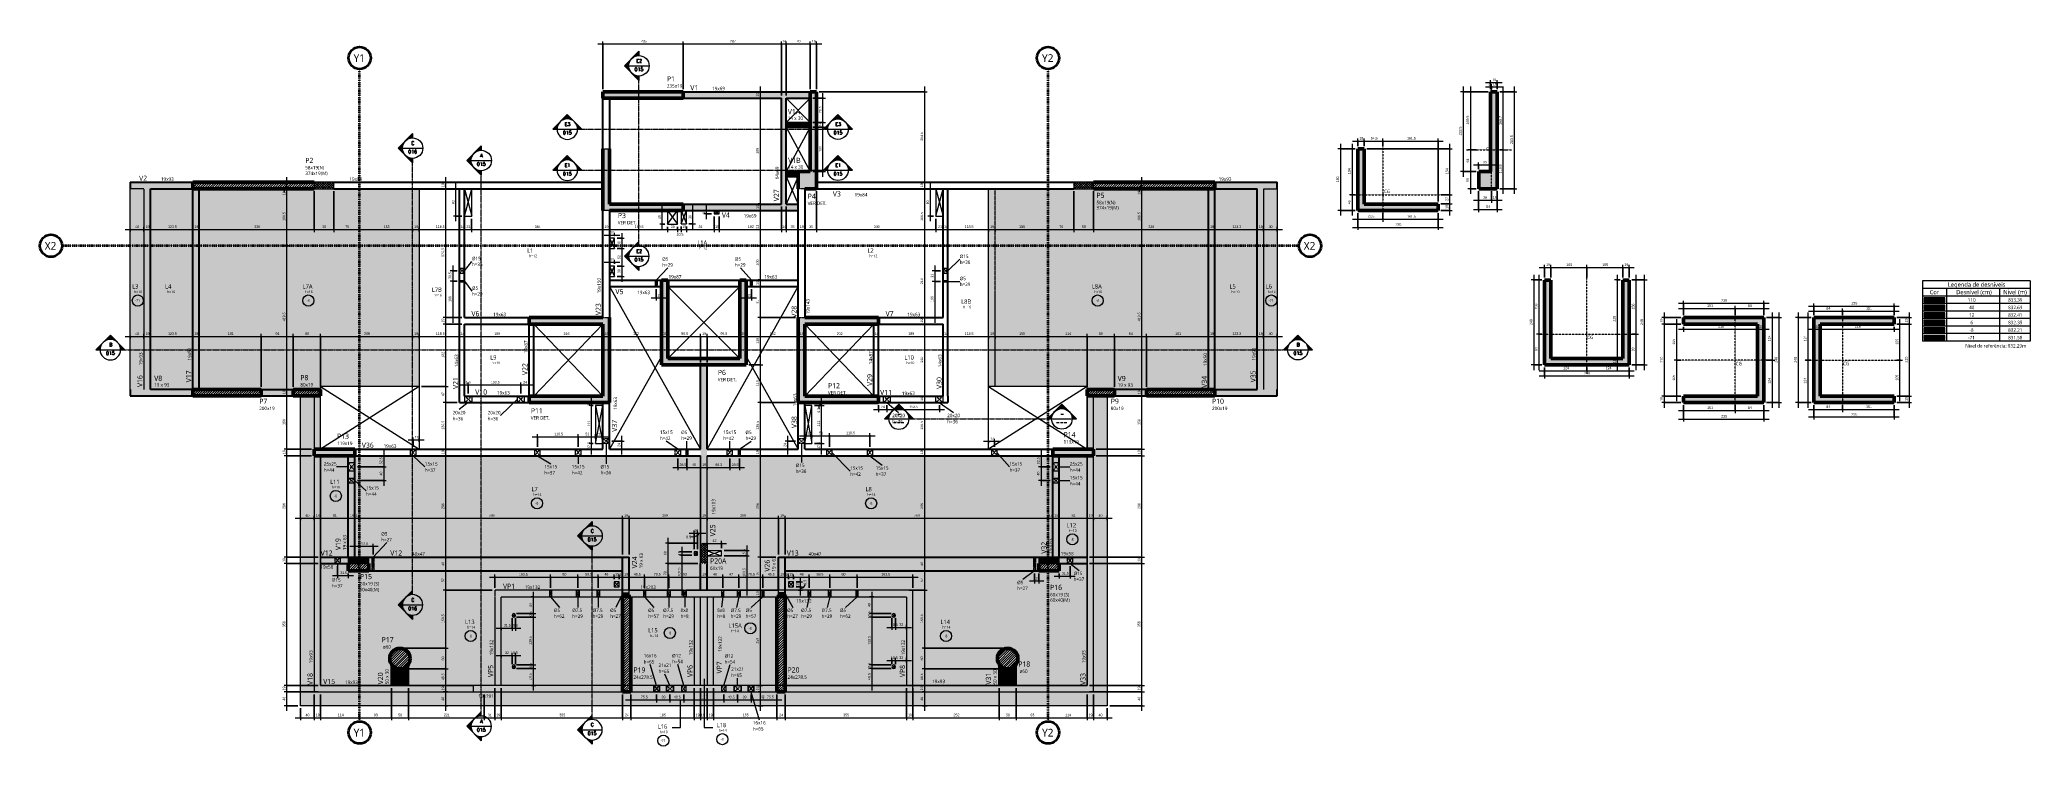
# Model space of a CAD drawing. Header units: centimetres. Extents: x -1475 to 26323, y -1238 to 84208.
# Drawn here: x 6356 to 12176, y -1238 to 825 of the extents above.
import ezdxf

# ---------------------------------------------------------------- set-up
doc = ezdxf.new("R2010")
doc.units = ezdxf.units.CM
for name, pattern in [('Aligning Line', [0.635, 0.3175, -0.3175]), ('Centro de 6 mm', [1.32, 0.6, -0.24, 0.24, -0.24]), ('Dash dot', [1.5875, 0.635, -0.47625, 0, -0.47625]), ('Hidden', [0.714375, 0.47625, -0.238125]), ('Hidden 1_5', [0.22, 0.15, -0.07]), ('Traço', [0.635, 0.3175, -0.3175])]:
    doc.linetypes.add(name, pattern=pattern)
for name, color, linetype, lineweight in [('A-ANNO-DIMS', 7, 'Continuous', 9), ('A-ANNO-DIMS-50', 7, 'Continuous', 9), ('A-DETL', 7, 'Hidden', 18), ('A-DETL-GENF', 7, 'Continuous', 18), ('A-DETL-IDEN', 7, 'Continuous', 9), ('A-DETL-THIN', 7, 'Continuous', 18), ('A-FLOR', 7, 'Continuous', 9), ('A-FLOR-IDEN', 7, 'Continuous', 9), ('A-GENM', 7, 'Continuous', 18), ('A-GENM-HDLN', 7, 'Traço', 18), ('A-GENM-IDEN', 7, 'Continuous', 9), ('G-ANNO-SYMB', 7, 'Continuous', 9), ('G-ANNO-TEXT', 7, 'Continuous', 9), ('S-BEAM', 7, 'Continuous', 9), ('S-BEAM-IDEN', 7, 'Continuous', 9), ('S-COLS', 7, 'Continuous', 9), ('S-COLS-HDLN', 7, 'Traço', 18), ('S-COLS-IDEN', 7, 'Continuous', 9), ('S-GRID', 7, 'Continuous', 9), ('S-GRID-IDEN', 7, 'Continuous', 9)]:
    doc.layers.add(name, color=color, linetype=linetype, lineweight=lineweight)
doc.styles.add('Fira Sans', font='', dxfattribs={"width": 0.9, "height": 7.5})
doc.styles.add('Fira Sans_4', font='', dxfattribs={"height": 7.5})
doc.styles.add('Gadugi', font='gadugi.ttf', dxfattribs={"height": 10})
doc.styles.add('Gadugi_1', font='gadugi.ttf', dxfattribs={"height": 15})
doc.styles.add('Gadugi_2', font='gadugi.ttf', dxfattribs={"height": 0.2})
doc.styles.add('Gadugi_3', font='gadugi.ttf', dxfattribs={"height": 7.5})
doc.styles.add('Gadugi_4', font='gadugi.ttf', dxfattribs={"height": 12.5})
doc.styles.add('Gadugi_5', font='gadugi.ttf', dxfattribs={"height": 22.5})
doc.styles.add('RomanD', font='romand__.ttf', dxfattribs={"height": 10})
doc.styles.get('Fira Sans').set_extended_font_data('Fira Sans')
doc.styles.get('Fira Sans_4').set_extended_font_data('Fira Sans')
doc.dimstyles.new('PED_R80_1_5mm_ACIMA_As_ESQ__DEC_R00', dxfattribs={"dimscale": 30.48, "dimtxt": 10.229846, "dimasz": 0.328084, "dimexe": 0.246063, "dimexo": 0.246063, "dimgap": 0.049213, "dimtad": 1, "dimdec": 1, "dimrnd": 0.1, "dimdsep": 46, "dimtxsty": 'Fira Sans_4', "dimblk1": 'DOTSMALL', "dimblk2": 'DOTSMALL', "dimsah": 1, "dimcen": 0.09, "dimdle": 0.492126, "dimazin": 0, "dimtfac": 1, "dimtdec": 4, "dimtix": 1, "dimtmove": 0, "dimatfit": 3, "dimfxl": 1, "dimtvp": 1, "dimtolj": 1, "dimtzin": 0, "dimarcsym": 2})
doc.dimstyles.new('PED_R80_1_5mm_ACIMA_As_ESQ__R00', dxfattribs={"dimscale": 30.48, "dimtxt": 10.229846, "dimasz": 0.328084, "dimexe": 0.246063, "dimexo": 0.246063, "dimgap": 0.049213, "dimtad": 1, "dimdec": 1, "dimrnd": 0.5, "dimdsep": 46, "dimtxsty": 'Fira Sans', "dimblk1": 'DOTSMALL', "dimblk2": 'DOTSMALL', "dimsah": 1, "dimcen": 0.09, "dimdle": 0.492126, "dimazin": 0, "dimtfac": 1, "dimtdec": 4, "dimtix": 1, "dimtmove": 0, "dimatfit": 3, "dimfxl": 1, "dimtvp": 1, "dimtolj": 1, "dimtzin": 0, "dimarcsym": 2})
doc.dimstyles.new('PED_R80_1_5mm_ACIMA_As_ESQ__R00_1', dxfattribs={"dimscale": 30.48, "dimtxt": 10.229846, "dimasz": 0.328084, "dimexe": 0.246063, "dimexo": 0.246063, "dimgap": 0.049213, "dimtad": 1, "dimdec": 1, "dimrnd": 0.5, "dimdsep": 46, "dimtxsty": 'Fira Sans', "dimblk1": 'DOTSMALL', "dimblk2": 'DOTSMALL', "dimsah": 1, "dimcen": 0.09, "dimdle": 0.492126, "dimazin": 0, "dimtfac": 1, "dimtdec": 4, "dimtix": 1, "dimtmove": 1, "dimatfit": 3, "dimfxl": 1, "dimtvp": 1, "dimtolj": 1, "dimtzin": 0, "dimarcsym": 2})
doc.dimstyles.new('PED_R80_1_5mm_ACIMA_As_ESQ__R00_3', dxfattribs={"dimscale": 30.48, "dimtxt": 10.229846, "dimasz": 0.328084, "dimexe": 0.246063, "dimexo": 0.246063, "dimgap": 0.049213, "dimtad": 1, "dimdec": 1, "dimrnd": 0.5, "dimdsep": 46, "dimtxsty": 'Fira Sans', "dimblk1": 'DOTSMALL', "dimblk2": 'DOTSMALL', "dimsah": 1, "dimcen": 0.09, "dimdle": 0.492126, "dimazin": 0, "dimtfac": 1, "dimtdec": 4, "dimtix": 1, "dimtmove": 2, "dimatfit": 3, "dimfxl": 1, "dimtvp": 1, "dimtolj": 1, "dimtzin": 0, "dimarcsym": 2})
doc.dimstyles.new('PED_R80_1_5mm_ACIMA_As_ESQ__R00_4', dxfattribs={"dimscale": 30.48, "dimtxt": 10.229846, "dimasz": 0.328084, "dimexe": 0.246063, "dimexo": 0.246063, "dimgap": 0.049213, "dimtad": 1, "dimdec": 1, "dimrnd": 0.5, "dimdsep": 46, "dimtxsty": 'Fira Sans', "dimblk1": 'DOTSMALL', "dimblk2": 'DOTSMALL', "dimsah": 1, "dimcen": 0.09, "dimdle": 0.492126, "dimazin": 0, "dimtfac": 1, "dimtdec": 4, "dimtix": 1, "dimtmove": 0, "dimatfit": 3, "dimfxl": 1, "dimtvp": 1, "dimtolj": 1, "dimtzin": 0, "dimarcsym": 2})
pattern_1 = [(45, (8297.7794, 0), (-3.535534, 3.535534), [])]
pattern_2 = [(45, (8297.7794, 0), (-3.535534, 3.535534), []), (135, (8297.7794, 0), (-3.535534, -3.535534), [])]

msp = doc.modelspace()

# ---------------------------------------------------------------- texts
at = {"layer": 'A-DETL-IDEN', "char_height": 10, "attachment_point": 1, "style": 'Gadugi'}
for s, insert, width in [('110', (11993.88, 70.58), 27.6582), ('833.39', (12111.78, 70.58), 49.7046), ('40', (11997.68, 48.58), 18.4388), ('12', (11997.68, 26.58), 18.4388), ('6', (12001.48, 4.58), 9.2194), ('832.69', (12111.78, 48.58), 49.7046), ('832.41', (12111.78, 26.58), 49.7046), ('832.35', (12111.78, 4.58), 49.7046), ('-71', (11994.86, -39.42), 25.2532), ('-8', (11998.68, -17.42), 16.0337), ('832.21', (12111.78, -17.42), 49.7046), ('831.58', (12111.78, -39.42), 49.7046)]:
    msp.add_mtext(s, dxfattribs=dict(at, insert=insert, width=width))
at = {"layer": 'A-FLOR-IDEN', "attachment_point": 1}
for s, insert, char_height, width, style in [('L1A', (8278.76, 239.34), 12.5, 35.2742, 'Gadugi_4'), ('L1', (7781.26, 216.09), 12.5, 21.6456, 'Gadugi_4'), ('h=12', (7787.15, 197.8), 7.5, 29.6624, 'Gadugi_3'), ('h=12', (8284.65, 221.05), 7.5, 29.6624, 'Gadugi_3'), ('L2', (8776.26, 216.09), 12.5, 21.6456, 'Gadugi_4'), ('h=12', (8782.15, 197.8), 7.5, 29.6624, 'Gadugi_3'), ('L3', (6626.26, 111.34), 12.5, 21.6456, 'Gadugi_4'), ('h=10', (6632.15, 93.05), 7.5, 29.6624, 'Gadugi_3'), ('-71', (6634.74, 67.49), 7.5, 18.8397, 'Gadugi_3'), ('L4', (6722.51, 111.34), 12.5, 21.6456, 'Gadugi_4'), ('h=10', (6728.4, 93.05), 7.5, 29.6624, 'Gadugi_3'), ('L7A', (7124.76, 111.34), 12.5, 35.2742, 'Gadugi_4'), ('h=16', (7130.65, 93.05), 7.5, 29.6624, 'Gadugi_3'), ('-8', (7136.07, 67.49), 7.5, 12.0253, 'Gadugi_3'), ('L7B', (7502.62, 101.64), 12.5, 33.6709, 'Gadugi_4'), ('h=16', (7508.52, 83.35), 7.5, 29.6624, 'Gadugi_3'), ('L8B', (9050.35, 66.96), 12.5, 33.6709, 'Gadugi_4'), ('L8A', (9432.76, 111.34), 12.5, 35.2742, 'Gadugi_4'), ('h=16', (9438.65, 93.05), 7.5, 29.6624, 'Gadugi_3'), ('-8', (9444.07, 67.49), 7.5, 12.0253, 'Gadugi_3'), ('L5', (9835.01, 111.34), 12.5, 21.6456, 'Gadugi_4'), ('h=10', (9840.9, 93.05), 7.5, 29.6624, 'Gadugi_3'), ('L6', (9940.76, 111.34), 12.5, 21.6456, 'Gadugi_4'), ('h=10', (9946.65, 93.05), 7.5, 29.6624, 'Gadugi_3'), ('-71', (9949.24, 67.49), 7.5, 18.8397, 'Gadugi_3'), ('h=16', (9056.25, 48.67), 7.5, 29.6624, 'Gadugi_3'), ('L9', (7673.26, -96.16), 12.5, 21.6456, 'Gadugi_4'), ('h=10', (7679.15, -114.45), 7.5, 29.6624, 'Gadugi_3'), ('L10', (8884.26, -96.16), 12.5, 33.27, 'Gadugi_4'), ('h=10', (8890.15, -114.45), 7.5, 29.6624, 'Gadugi_3'), ('L11', (7205.25, -459.41), 12.5, 33.27, 'Gadugi_4'), ('h=10', (7211.15, -477.7), 7.5, 29.6624, 'Gadugi_3'), ('-8', (7216.56, -503.27), 7.5, 12.0253, 'Gadugi_3'), ('L7', (7793.82, -480.91), 12.5, 21.6456, 'Gadugi_4'), ('h=14', (7799.72, -499.2), 7.5, 29.6624, 'Gadugi_3'), ('L8', (8770.59, -480.91), 12.5, 21.6456, 'Gadugi_4'), ('h=14', (8776.49, -499.2), 7.5, 29.6624, 'Gadugi_3'), ('-8', (7805.13, -524.76), 7.5, 12.0253, 'Gadugi_3'), ('-8', (8781.9, -524.76), 7.5, 12.0253, 'Gadugi_3'), ('L12', (9358.76, -586.3), 12.5, 33.27, 'Gadugi_4'), ('h=10', (9364.65, -604.59), 7.5, 29.6624, 'Gadugi_3'), ('-8', (9370.07, -630.16), 7.5, 12.0253, 'Gadugi_3'), ('L13', (7599.76, -868.66), 12.5, 33.27, 'Gadugi_4'), ('L14', (8989.76, -868.66), 12.5, 33.27, 'Gadugi_4'), ('h=14', (7605.65, -886.95), 7.5, 29.6624, 'Gadugi_3'), ('-8', (7611.07, -912.51), 7.5, 12.0253, 'Gadugi_3'), ('L15', (8135.04, -893.23), 12.5, 33.27, 'Gadugi_4'), ('h=14', (8140.94, -911.52), 7.5, 29.6624, 'Gadugi_3'), ('-8', (8193.69, -903.72), 7.5, 12.0253, 'Gadugi_3'), ('L15A', (8370.36, -879.43), 12.5, 46.8987, 'Gadugi_4'), ('h=14', (8376.26, -897.71), 7.5, 29.6624, 'Gadugi_3'), ('-8', (8429.02, -889.91), 7.5, 12.0253, 'Gadugi_3'), ('h=14', (8995.65, -886.95), 7.5, 29.6624, 'Gadugi_3'), ('-8', (9001.07, -912.51), 7.5, 12.0253, 'Gadugi_3'), ('L16', (8162.89, -1174.25), 12.5, 33.27, 'Gadugi_4'), ('h=10', (8168.78, -1192.54), 7.5, 29.6624, 'Gadugi_3'), ('-71', (8171.37, -1218.1), 7.5, 18.8397, 'Gadugi_3'), ('L18', (8335.46, -1170.06), 12.5, 33.27, 'Gadugi_4'), ('h=14', (8341.36, -1188.35), 7.5, 29.6624, 'Gadugi_3'), ('-8', (8346.77, -1213.91), 7.5, 12.0253, 'Gadugi_3')]:
    msp.add_mtext(s, dxfattribs=dict(at, insert=insert, char_height=char_height, width=width, style=style))
at = {"layer": 'A-GENM-IDEN', "char_height": 10, "attachment_point": 1, "style": 'Gadugi'}
for s, insert, width in [('Ø15', (7619.75, 191.49), 31.2658), ('h=36', (7619.75, 174.42), 39.6835), ('Ø5', (8176.23, 190.07), 22.0464), ('Ø5', (8388.65, 190.07), 22.0464), ('Ø15', (9046.14, 197.87), 31.2658), ('h=36', (9046.14, 180.8), 39.6835), ('h=29', (8176.23, 173), 39.6835), ('h=29', (8388.65, 173), 39.6835), ('Ø5', (9046.14, 133.2), 22.0464), ('h=29', (9046.14, 116.12), 39.6835), ('Ø5', (7619.75, 105.02), 22.0464), ('h=29', (7619.75, 87.94), 39.6835), ('20x20', (7563.35, -258.5), 44.8945), ('h=36', (7563.35, -276.36), 39.6835), ('20x20', (7665.84, -258.5), 44.8945), ('h=36', (7665.84, -276.36), 39.6835), ('20x20', (8848.86, -267), 44.8945), ('h=36', (8848.86, -284.86), 39.6835), ('20x20', (9009.53, -267), 44.8945), ('h=36', (9009.53, -284.86), 39.6835), ('h=42', (8169.39, -333.65), 39.6835), ('15x15', (8169.39, -315.8), 44.8945), ('Ø5', (8231.68, -316.19), 22.0464), ('h=29', (8231.68, -333.26), 39.6835), ('h=42', (8354.91, -333.65), 39.6835), ('15x15', (8354.91, -315.8), 44.8945), ('Ø5', (8419.6, -316.19), 22.0464), ('h=29', (8419.6, -333.26), 39.6835), ('25x25', (7186.68, -408.46), 44.8945), ('h=44', (7186.68, -426.32), 39.6835), ('h=37', (7482.11, -426.32), 39.6835), ('15x15', (7482.11, -408.46), 44.8945), ('h=37', (7831.57, -434.2), 39.6835), ('15x15', (7831.57, -416.35), 44.8945), ('h=42', (7911.84, -434.2), 39.6835), ('15x15', (7911.84, -416.35), 44.8945), ('Ø15', (7995.73, -416.74), 31.2658), ('h=36', (7995.73, -433.81), 39.6835), ('Ø15', (8566.73, -412.67), 31.2658), ('h=36', (8566.73, -429.74), 39.6835), ('h=42', (8725.77, -438.41), 39.6835), ('15x15', (8725.77, -420.55), 44.8945), ('h=37', (8800.35, -438.41), 39.6835), ('15x15', (8800.35, -420.55), 44.8945), ('h=37', (9191.52, -426.32), 39.6835), ('15x15', (9191.52, -408.46), 44.8945), ('25x25', (9368.03, -408.46), 44.8945), ('h=44', (9368.03, -426.32), 39.6835), ('15x15', (9368.03, -448.46), 44.8945), ('h=44', (7310.07, -496.6), 39.6835), ('15x15', (7310.07, -478.74), 44.8945), ('h=44', (9368.03, -466.31), 39.6835), ('Ø5', (7354.69, -612.79), 22.0464), ('h=27', (7354.69, -629.87), 39.6835), ('Ø15', (7210.34, -747.39), 31.2658), ('Ø5', (9214.02, -754.92), 22.0464), ('Ø15', (9379.17, -728.08), 31.2658), ('h=37', (9379.17, -745.16), 39.6835), ('h=37', (7210.34, -764.47), 39.6835), ('h=27', (9214.02, -771.99), 39.6835), ('Ø5', (7859.36, -836.06), 22.0464), ('h=62', (7859.36, -853.14), 39.6835), ('Ø7.5', (7913.11, -836.06), 34.8734), ('h=29', (7913.11, -853.14), 39.6835), ('Ø7.5', (7972.77, -836.06), 34.8734), ('h=29', (7972.77, -853.14), 39.6835), ('Ø5', (8023.83, -836.06), 22.0464), ('h=27', (8023.83, -853.14), 39.6835), ('Ø5', (8135.04, -836.06), 22.0464), ('h=57', (8135.04, -853.14), 39.6835), ('Ø7.5', (8178.86, -836.06), 34.8734), ('h=29', (8178.86, -853.14), 39.6835), ('8x8', (8229.8, -835.67), 26.4557), ('h=8', (8229.8, -853.53), 30.4641), ('8x8', (8336.86, -835.67), 26.4557), ('h=8', (8336.86, -853.53), 30.4641), ('Ø7.5', (8376.36, -836.06), 34.8734), ('h=29', (8376.36, -853.14), 39.6835), ('Ø5', (8420.18, -836.06), 22.0464), ('h=57', (8420.18, -853.14), 39.6835), ('Ø5', (8541.45, -836.06), 22.0464), ('h=27', (8541.45, -853.14), 39.6835), ('Ø7.5', (8582.46, -836.06), 34.8734), ('h=29', (8582.46, -853.14), 39.6835), ('Ø7.5', (8642.11, -836.06), 34.8734), ('h=29', (8642.11, -853.14), 39.6835), ('Ø5', (8695.87, -836.06), 22.0464), ('h=62', (8695.87, -853.14), 39.6835), ('h=65', (8122.08, -986.52), 39.6835), ('16x16', (8122.08, -968.66), 44.8945), ('Ø12', (8205.19, -968.66), 31.2658), ('h=54', (8205.19, -985.73), 39.6835), ('Ø12', (8358.69, -969.44), 31.2658), ('h=54', (8358.69, -986.52), 39.6835), ('21x21', (8165.5, -996.52), 44.8945), ('h=65', (8165.5, -1014.38), 39.6835), ('21x21', (8378.08, -1007.78), 44.8945), ('h=65', (8378.08, -1025.64), 39.6835), ('h=65', (8441.26, -1182.34), 39.6835), ('16x16', (8441.26, -1164.48), 44.8945)]:
    msp.add_mtext(s, dxfattribs=dict(at, insert=insert, width=width))
at = {"layer": 'G-ANNO-SYMB', "char_height": 10, "attachment_point": 1, "style": 'RomanD'}
for s, insert, width in [('E2', (8100.04, 769.11), 22.0464), ('015', (8095.26, 744.16), 33.6709), ('E3', (7890.69, 584.09), 22.0464), ('E3', (8682.01, 584.09), 22.0464), ('C', (7442.39, 528.56), 12.0253), ('015', (7885.91, 559.14), 33.6709), ('015', (8677.23, 559.14), 33.6709), ('016', (7433.47, 503.62), 33.6709), ('015', (7634.24, 467.45), 33.6709), ('A', (7643.49, 492.39), 11.2236), ('015', (7885.91, 439.14), 33.6709), ('E1', (7890.69, 464.09), 22.0464), ('015', (8677.23, 439.14), 33.6709), ('E1', (8682.01, 464.09), 22.0464), ('015', (8095.26, 188.31), 33.6709), ('E2', (8100.04, 213.25), 22.0464), ('015', (6549.79, -85.13), 33.6709), ('B', (6559.04, -60.18), 11.2236), ('015', (10022.06, -85.13), 33.6709), ('B', (10031.31, -60.18), 11.2236), ('-', (8863.25, -262.31), 14.8312), ('-', (9339.8, -262.31), 14.8312), ('---', (8851.03, -287.25), 44.4937), ('---', (9327.57, -287.25), 44.4937), ('015', (7958.26, -629.3), 33.6709), ('C', (7967.18, -604.35), 12.0253), ('C', (7442.39, -805.76), 12.0253), ('016', (7433.47, -830.71), 33.6709), ('A', (7643.49, -1160.37), 11.2236), ('015', (7634.24, -1185.32), 33.6709), ('015', (7958.26, -1195.39), 33.6709), ('C', (7967.18, -1170.45), 12.0253)]:
    msp.add_mtext(s, dxfattribs=dict(at, insert=insert, width=width))
at = {"layer": 'G-ANNO-TEXT', "attachment_point": 1}
for s, insert, char_height, width, style in [('CG', (10585.03, 511.35), 10, 22.8481, 'Gadugi'), ('CG', (10286.65, 387.7), 10, 22.8481, 'Gadugi'), ('Legenda de desníveis', (11935.67, 116.63), 12.5, 200.8227, 'Gadugi_4'), ('Cor', (11882.47, 94.63), 12.5, 32.8692, 'Gadugi_4'), ('Desnível (cm)', (11959.77, 94.63), 12.5, 125.4641, 'Gadugi_4'), ('Nível (m)', (12097.47, 94.63), 12.5, 84.9789, 'Gadugi_4'), ('CG', (10881.06, -38.83), 10, 22.8481, 'Gadugi'), ('CG', (11315.17, -115.33), 10, 22.8481, 'Gadugi'), ('CG', (11629.1, -115.17), 10, 22.8481, 'Gadugi'), ('Nível de referência: 832.29m', (11986.32, -63.56), 10, 213.6497, 'Gadugi')]:
    msp.add_mtext(s, dxfattribs=dict(at, insert=insert, char_height=char_height, width=width, style=style))
at = {"layer": 'S-BEAM-IDEN', "attachment_point": 1}
for s, insert, char_height, width, style in [('V1', (8258.34, 693.1), 15, 30.0633, 'Gadugi_1'), ('19x69', (8322.05, 688.07), 10, 44.8945, 'Gadugi'), ('V1A', (8543.43, 623.07), 15, 46.4979, 'Gadugi_1'), ('14 x 30', (8543.48, 601.44), 10, 54.5147, 'Gadugi'), ('V1B', (8544.43, 480.68), 15, 44.8945, 'Gadugi_1'), ('V2', (6646.62, 428.6), 15, 30.0633, 'Gadugi_1'), ('19x93', (6710.32, 423.57), 10, 44.8945, 'Gadugi'), ('19x84', (7261.52, 423.44), 10, 44.8945, 'Gadugi'), ('14 x 30', (8544.48, 459.04), 10, 54.5147, 'Gadugi'), ('19x93', (9803.17, 423.44), 10, 44.8945, 'Gadugi'), ('V3', (8675.01, 382.85), 15, 30.0633, 'Gadugi_1'), ('19x84', (8738.71, 377.82), 10, 44.8945, 'Gadugi'), ('V4', (8350.57, 321.1), 15, 30.0633, 'Gadugi_1'), ('19x69', (8414.27, 316.07), 10, 44.8945, 'Gadugi'), ('19x87', (8194.84, 137.94), 10, 44.8945, 'Gadugi'), ('19x63', (8474.61, 137.94), 10, 44.8945, 'Gadugi'), ('V5', (8039.31, 97.44), 15, 30.0633, 'Gadugi_1'), ('19x63', (8103.02, 92.41), 10, 44.8945, 'Gadugi'), ('V6', (7618.34, 33.1), 15, 30.0633, 'Gadugi_1'), ('19x63', (7682.05, 28.07), 10, 44.8945, 'Gadugi'), ('V7', (8829.34, 33.1), 15, 30.0633, 'Gadugi_1'), ('19x63', (8893.05, 28.07), 10, 44.8945, 'Gadugi'), ('V8', (6690.67, -155.87), 15, 30.0633, 'Gadugi_1'), ('V9', (9507.95, -156.36), 15, 30.0633, 'Gadugi_1'), ('19 x 93', (6690.72, -177.51), 10, 54.5147, 'Gadugi'), ('V10', (7629.35, -195.9), 15, 44.0928, 'Gadugi_1'), ('19x63', (7693.05, -200.93), 10, 44.8945, 'Gadugi'), ('V11', (8813.37, -197.15), 15, 44.0928, 'Gadugi_1'), ('19x63', (8877.08, -202.18), 10, 44.8945, 'Gadugi'), ('19 x 93', (9508, -178), 10, 54.5147, 'Gadugi'), ('V36', (7297.84, -351.4), 15, 44.0928, 'Gadugi_1'), ('19x63', (7361.55, -356.43), 10, 44.8945, 'Gadugi'), ('V12', (7177.44, -666.4), 15, 44.0928, 'Gadugi_1'), ('V12', (7381.01, -666.4), 15, 44.0928, 'Gadugi_1'), ('40x47', (7444.71, -671.43), 10, 44.8945, 'Gadugi'), ('V13', (8540.4, -666.4), 15, 44.0928, 'Gadugi_1'), ('40x47', (8604.1, -671.43), 10, 44.8945, 'Gadugi'), ('19x58', (9341.77, -670.52), 10, 44.8945, 'Gadugi'), ('19x58', (7176.74, -709.31), 10, 44.8945, 'Gadugi'), ('VP1', (7710.64, -763.4), 15, 44.4937, 'Gadugi_1'), ('19x132', (7774.35, -768.43), 10, 54.1139, 'Gadugi'), ('19x203', (8112.53, -768.56), 10, 54.1139, 'Gadugi'), ('19x132', (8567.97, -808.59), 10, 54.1139, 'Gadugi'), ('V15', (7184.98, -1041.4), 15, 44.0928, 'Gadugi_1'), ('19x93', (7248.69, -1046.43), 10, 44.8945, 'Gadugi'), ('19x93', (8965.38, -1043.86), 10, 44.8945, 'Gadugi'), ('19x191', (7638.51, -1086.69), 10, 54.1139, 'Gadugi')]:
    msp.add_mtext(s, dxfattribs=dict(at, insert=insert, char_height=char_height, width=width, style=style))
at = {"layer": 'S-BEAM-IDEN', "attachment_point": 1, "rotation": 90}
for s, insert, char_height, width, style in [('14x69', (8507.41, 417.59), 10, 44.8945, 'Gadugi'), ('V27', (8502.38, 353.88), 15, 44.0928, 'Gadugi_1'), ('19x150', (7986.63, 84.66), 10, 54.1139, 'Gadugi'), ('19x143', (8597.19, 23.57), 10, 54.1139, 'Gadugi'), ('V23', (7981.6, 20.96), 15, 44.0928, 'Gadugi_1'), ('V28', (8554.51, 13.58), 15, 44.0928, 'Gadugi_1'), ('14x87', (7772.46, -90.24), 10, 44.8945, 'Gadugi'), ('19x93', (6646.46, -125.34), 10, 44.8945, 'Gadugi'), ('19x50', (6788.96, -111.48), 10, 44.8945, 'Gadugi'), ('14x63', (7569.46, -130.98), 10, 44.8945, 'Gadugi'), ('14x87', (8780.46, -122), 10, 44.8945, 'Gadugi'), ('14x63', (8983.46, -130.98), 10, 44.8945, 'Gadugi'), ('19x50', (9758.96, -127.45), 10, 44.8945, 'Gadugi'), ('19x93', (9901.46, -111.48), 10, 44.8945, 'Gadugi'), ('V16', (6641.43, -189.04), 15, 44.0928, 'Gadugi_1'), ('V17', (6783.93, -175.19), 15, 44.0928, 'Gadugi_1'), ('V21', (7564.43, -194.69), 15, 44.0928, 'Gadugi_1'), ('V22', (7767.43, -153.94), 15, 44.0928, 'Gadugi_1'), ('V29', (8775.43, -185.7), 15, 44.0928, 'Gadugi_1'), ('V30', (8978.43, -194.69), 15, 44.0928, 'Gadugi_1'), ('V34', (9753.93, -191.16), 15, 44.0928, 'Gadugi_1'), ('V35', (9896.43, -175.19), 15, 44.0928, 'Gadugi_1'), ('19x63', (8034.12, -255.94), 10, 44.8945, 'Gadugi'), ('19x63', (8559.46, -245.17), 10, 44.8945, 'Gadugi'), ('V37', (8029.09, -319.64), 15, 44.0928, 'Gadugi_1'), ('V38', (8554.43, -308.87), 15, 44.0928, 'Gadugi_1'), ('19x103', (8321.27, -561.35), 10, 54.1139, 'Gadugi'), ('V19', (7220.85, -665.21), 15, 44.0928, 'Gadugi_1'), ('19 x 63', (7242.48, -665.16), 10, 54.5147, 'Gadugi'), ('V25', (8316.24, -625.05), 15, 44.0928, 'Gadugi_1'), ('19 x 63', (9306.66, -675.74), 10, 54.5147, 'Gadugi'), ('V24', (8087.78, -718.57), 15, 44.0928, 'Gadugi_1'), ('19 x 63', (8109.42, -718.52), 10, 54.5147, 'Gadugi'), ('V26', (8475.74, -728.14), 15, 44.0928, 'Gadugi_1'), ('19 x 63', (8497.38, -728.09), 10, 54.5147, 'Gadugi'), ('V32', (9285.03, -675.79), 15, 44.0928, 'Gadugi_1'), ('19x132', (7671.96, -972.68), 10, 54.1139, 'Gadugi'), ('19x132', (8254.96, -972.68), 10, 54.1139, 'Gadugi'), ('19x132', (8340.45, -962.05), 10, 54.1139, 'Gadugi'), ('19x132', (8875.96, -972.68), 10, 54.1139, 'Gadugi'), ('19x93', (7143.96, -995.48), 10, 44.8945, 'Gadugi'), ('19x93', (9403.96, -995.48), 10, 44.8945, 'Gadugi'), ('V18', (7138.93, -1059.19), 15, 44.0928, 'Gadugi_1'), ('V20', (7344.76, -1057.26), 15, 44.0928, 'Gadugi_1'), ('50 x 30', (7366.4, -1057.21), 10, 54.5147, 'Gadugi'), ('VP5', (7666.93, -1036.39), 15, 44.4937, 'Gadugi_1'), ('VP6', (8249.93, -1036.39), 15, 44.4937, 'Gadugi_1'), ('VP7', (8335.42, -1025.75), 15, 44.4937, 'Gadugi_1'), ('VP8', (8870.93, -1036.39), 15, 44.4937, 'Gadugi_1'), ('V31', (9122.4, -1058.18), 15, 44.0928, 'Gadugi_1'), ('50 x 30', (9144.04, -1058.13), 10, 54.5147, 'Gadugi'), ('V33', (9398.93, -1059.19), 15, 44.0928, 'Gadugi_1')]:
    msp.add_mtext(s, dxfattribs=dict(at, insert=insert, char_height=char_height, width=width, style=style))
at = {"layer": 'S-COLS-IDEN', "attachment_point": 1}
for s, insert, char_height, width, style in [('P1', (8189.86, 719.04), 15, 28.4599, 'Gadugi_1'), ('235x19', (8189.86, 695.55), 10, 54.1139, 'Gadugi'), ('P2', (7132.52, 480.6), 15, 28.4599, 'Gadugi_1'), ('374x19(M)', (7132.52, 440.34), 10, 80.1687, 'Gadugi'), ('58x19(N)', (7132.52, 457.11), 10, 68.1434, 'Gadugi'), ('P4', (8601.64, 376.01), 15, 28.4599, 'Gadugi_1'), ('58x19(N)', (9445.86, 355.03), 10, 68.1434, 'Gadugi'), ('P5', (9445.86, 378.52), 15, 28.4599, 'Gadugi_1'), ('P3', (8046.48, 319.57), 15, 28.4599, 'Gadugi_1'), ('374x19(M)', (9445.86, 339.92), 10, 80.1687, 'Gadugi'), ('P8', (7118.08, -153.95), 15, 28.4599, 'Gadugi_1'), ('P6', (8338.89, -138.83), 15, 28.4599, 'Gadugi_1'), ('P7', (6997.86, -222.81), 15, 28.4599, 'Gadugi_1'), ('80x19', (7118.08, -177.44), 10, 44.8945, 'Gadugi'), ('P12', (8661.03, -177.57), 15, 42.4894, 'Gadugi_1'), ('P9', (9487.8, -222.75), 15, 28.4599, 'Gadugi_1'), ('P10', (9783.8, -222.75), 15, 42.4894, 'Gadugi_1'), ('200x19', (6997.86, -246.3), 10, 54.1139, 'Gadugi'), ('P11', (7792.15, -250.65), 15, 42.4894, 'Gadugi_1'), ('80x19', (9487.8, -246.24), 10, 44.8945, 'Gadugi'), ('200x19', (9783.8, -246.24), 10, 54.1139, 'Gadugi'), ('119x19', (7225.4, -348.41), 10, 54.1139, 'Gadugi'), ('P13', (7225.4, -324.92), 15, 42.4894, 'Gadugi_1'), ('119x19', (9349.77, -343.98), 10, 54.1139, 'Gadugi'), ('P14', (9349.77, -320.49), 15, 42.4894, 'Gadugi_1'), ('P20A', (8316.21, -689.52), 15, 58.924, 'Gadugi_1'), ('P15', (7292.59, -735.04), 15, 42.4894, 'Gadugi_1'), ('60x19', (8316.21, -713.01), 10, 44.8945, 'Gadugi'), ('60x40(M)', (7291.24, -775.56), 10, 70.9493, 'Gadugi'), ('60x19 (S)', (7292.59, -758.53), 10, 69.346, 'Gadugi'), ('60x19 (S)', (9310.45, -790.2), 10, 69.346, 'Gadugi'), ('60x40(M)', (9310.45, -805.95), 10, 70.9493, 'Gadugi'), ('P16', (9310.45, -766.71), 15, 42.4894, 'Gadugi_1'), ('P17', (7355.88, -919.41), 15, 42.4894, 'Gadugi_1'), ('ø60', (7359.64, -942.9), 10, 28.4599, 'Gadugi'), ('24x278.5', (8092.11, -1031.31), 10, 66.9409, 'Gadugi'), ('P19', (8092.11, -1007.82), 15, 42.4894, 'Gadugi_1'), ('24x278.5', (8542.65, -1031.31), 10, 66.9409, 'Gadugi'), ('P20', (8542.65, -1007.82), 15, 42.4894, 'Gadugi_1'), ('P18', (9217.35, -990.49), 15, 42.4894, 'Gadugi_1'), ('ø60', (9221.1, -1013.98), 10, 28.4599, 'Gadugi')]:
    msp.add_mtext(s, dxfattribs=dict(at, insert=insert, char_height=char_height, width=width, style=style))
at = {"layer": 'S-GRID-IDEN', "color": 6, "true_color": 0xff00ff, "char_height": 22.5, "width": 42.0886, "attachment_point": 1, "style": 'Gadugi_5'}
for insert in [(7273.75, 783.26), (7273.75, -1187.29)]:
    msp.add_mtext('Y1', dxfattribs=dict(at, insert=insert))
at = {"layer": 'S-GRID-IDEN', "color": 40, "true_color": 0xffc000, "char_height": 22.5, "width": 42.0886, "attachment_point": 1, "style": 'Gadugi_5'}
for insert in [(9286.75, 783.26), (9286.75, -1187.29)]:
    msp.add_mtext('Y2', dxfattribs=dict(at, insert=insert))
at = {"layer": 'S-GRID-IDEN', "color": 114, "true_color": 0x00b050, "char_height": 22.5, "width": 43.692, "attachment_point": 1, "style": 'Gadugi_5'}
for insert in [(6370.66, 234.66), (10052.1, 234.66)]:
    msp.add_mtext('X2', dxfattribs=dict(at, insert=insert))

# ---------------------------------------------------------------- blocks, each defined once
blk = doc.blocks.new('TQS - Pilar retangular - 200_0 x 19_0-2570500-PL300 - FORMA DO DUPLEX SUPERIOR')
at = {"layer": 'S-COLS', "lineweight": 18, "true_color": 0x808080}
h = blk.add_hatch(dxfattribs=at)
h.set_pattern_fill('FP_2', color=8, style=0, pattern_type=2)
h.set_pattern_definition([(225, (1394.496, -205.25), (3.535534, -3.535534), [])])
h.paths.add_polyline_path([(-100, 9.5), (-100, -9.5), (100, -9.5), (100, 9.5)], flags=0)
at = {"layer": 'S-COLS', "lineweight": 50}
for p, q in [((-100, 9.5), (100, 9.5)), ((-100, -9.5), (-100, 9.5)), ((100, 9.5), (100, -9.5)), ((100, -9.5), (-100, -9.5))]:
    blk.add_line(p, q, dxfattribs=at)
blk = doc.blocks.new('PED_FURO_CIRCULAR_R04_2020 _INSTÂNCIA_ - FURO CIRC-4080662-PL300 - FORMA DO DUPLEX SUPERIOR')
at = {"layer": 'A-GENM-HDLN'}
for p, q in [((2.5, -9.5), (-2.5, 9.5)), ((-2.5, -9.5), (2.5, 9.5)), ((-2.5, -9.5), (-2.5, 9.5)), ((-2.5, 9.5), (2.5, 9.5)), ((2.5, 9.5), (2.5, -9.5)), ((2.5, -9.5), (-2.5, -9.5))]:
    blk.add_line(p, q, dxfattribs=at)
blk = doc.blocks.new('PED_FURO_CIRCULAR_R04_2020 _INSTÂNCIA_ - FURO CIRC-4080710-PL300 - FORMA DO DUPLEX SUPERIOR')
at = {"layer": 'A-GENM-HDLN'}
for p, q in [((3.75, -9.5), (-3.75, 9.5)), ((-3.75, -9.5), (3.75, 9.5)), ((-3.75, -9.5), (-3.75, 9.5)), ((-3.75, 9.5), (3.75, 9.5)), ((3.75, 9.5), (3.75, -9.5)), ((3.75, -9.5), (-3.75, -9.5))]:
    blk.add_line(p, q, dxfattribs=at)
blk = doc.blocks.new('PED_FURO_CIRCULAR_R04_2020 _INSTÂNCIA_ - FURO CIRC-4080799-PL300 - FORMA DO DUPLEX SUPERIOR')
at = {"layer": 'A-GENM-HDLN'}
for p, q in [((2.5, -9.5), (-2.5, 9.5)), ((-2.5, -9.5), (2.5, 9.5)), ((-2.5, -9.5), (-2.5, 9.5)), ((-2.5, 9.5), (2.5, 9.5)), ((2.5, 9.5), (2.5, -9.5))]:
    blk.add_line(p, q, dxfattribs=at)
blk = doc.blocks.new('PED_FURO_CIRCULAR_R04_2020 _INSTÂNCIA_ - FURO CIRC-3774465-PL300 - FORMA DO DUPLEX SUPERIOR')
at = {"layer": 'A-GENM-HDLN'}
for p, q in [((6, -9.5), (-6, 9.5)), ((-6, -9.5), (6, 9.5)), ((-6, -9.5), (-6, 9.5)), ((-6, 9.5), (6, 9.5)), ((6, 9.5), (6, -9.5)), ((6, -9.5), (-6, -9.5))]:
    blk.add_line(p, q, dxfattribs=at)
blk = doc.blocks.new('PED_FURO_RETANGULAR_R04_2020 _INSTÂNCIA_ - FURO RET-4011217-PL300 - FORMA DO DUPLEX SUPERIOR')
at = {"layer": 'A-GENM-HDLN'}
for p, q in [((-8, 9.5), (8, -9.5)), ((-8, -9.5), (8, 9.5)), ((-8, -9.5), (-8, 9.5)), ((-8, 9.5), (8, 9.5)), ((8, 9.5), (8, -9.5)), ((8, -9.5), (-8, -9.5))]:
    blk.add_line(p, q, dxfattribs=at)
blk = doc.blocks.new('PED_FURO_CIRCULAR_R04_2020 _INSTÂNCIA_ - FURO CIRC-3775236-PL300 - FORMA DO DUPLEX SUPERIOR')
at = {"layer": 'A-GENM-HDLN'}
for p, q in [((2.5, -9.5), (-2.5, 9.5)), ((-2.5, -9.5), (2.5, 9.5)), ((-2.5, -9.5), (-2.5, 9.5)), ((2.5, 9.5), (2.5, -9.5))]:
    blk.add_line(p, q, dxfattribs=at)
blk = doc.blocks.new('PED_FURO_CIRCULAR_R04_2020 _INSTÂNCIA_ - FURO CIRC-3775859-PL300 - FORMA DO DUPLEX SUPERIOR')
at = {"layer": 'A-GENM-HDLN'}
for p, q in [((2.5, -20), (-2.5, 20)), ((-2.5, -20), (2.5, 20)), ((-2.5, -20), (-2.5, 20)), ((2.5, 20), (2.5, -20))]:
    blk.add_line(p, q, dxfattribs=at)
blk = doc.blocks.new('PED_FURO_CIRCULAR_R04_2020 _INSTÂNCIA_ - FURO CIRC-3445321-PL300 - FORMA DO DUPLEX SUPERIOR')
at = {"layer": 'A-GENM-HDLN'}
for p, q in [((7.5, -9.5), (-7.5, 9.5)), ((-7.5, -9.5), (7.5, 9.5)), ((-7.5, -9.5), (-7.5, 9.5)), ((7.5, 9.5), (7.5, -9.5))]:
    blk.add_line(p, q, dxfattribs=at)
blk = doc.blocks.new('PED_FURO_RETANGULAR_R04_2020 _INSTÂNCIA_ - FURO RET-3778141-PL300 - FORMA DO DUPLEX SUPERIOR')
at = {"layer": 'A-GENM-HDLN'}
for p, q in [((-12.5, 9.5), (12.5, -9.5)), ((-12.5, -9.5), (12.5, 9.5)), ((-12.5, -9.5), (-12.5, 9.5)), ((12.5, 9.5), (12.5, -9.5))]:
    blk.add_line(p, q, dxfattribs=at)
blk = doc.blocks.new('PED_FURO_RETANGULAR_R04_2020 _INSTÂNCIA_ - FURO RET-4012501-PL300 - FORMA DO DUPLEX SUPERIOR')
at = {"layer": 'A-GENM-HDLN'}
for p, q in [((-7.5, 9.5), (7.5, -9.5)), ((-7.5, -9.5), (7.5, 9.5)), ((-7.5, -9.5), (-7.5, 9.5)), ((7.5, 9.5), (7.5, -9.5))]:
    blk.add_line(p, q, dxfattribs=at)
blk = doc.blocks.new('PED_FURO_RETANGULAR_R04_2020 _INSTÂNCIA_ - FURO RET-3778599-PL300 - FORMA DO DUPLEX SUPERIOR')
at = {"layer": 'A-GENM-HDLN'}
for p, q in [((-7.5, 9.5), (7.5, -9.5)), ((-7.5, -9.5), (7.5, 9.5)), ((-7.5, -9.5), (-7.5, 9.5)), ((7.5, 9.5), (7.5, -9.5))]:
    blk.add_line(p, q, dxfattribs=at)
blk = doc.blocks.new('PED_FURO_RETANGULAR_R04_2020 _INSTÂNCIA_ - FURO RET-V1-PL300 - FORMA DO DUPLEX SUPERIOR')
at = {"layer": 'A-GENM-HDLN'}
for p, q in [((-7.5, 9.5), (7.5, -9.5)), ((-7.5, -9.5), (7.5, 9.5)), ((-7.5, -9.5), (-7.5, 9.5)), ((7.5, 9.5), (7.5, -9.5))]:
    blk.add_line(p, q, dxfattribs=at)
blk = doc.blocks.new('PED_FURO_RETANGULAR_R04_2020 _INSTÂNCIA_ - FURO RET-3779008-PL300 - FORMA DO DUPLEX SUPERIOR')
at = {"layer": 'A-GENM', "color": 8, "true_color": 0x808080}
blk.add_line((7.5, -9.5), (-7.5, -9.5), dxfattribs=at)
at = {"layer": 'A-GENM-HDLN'}
for p, q in [((-7.5, 9.5), (7.5, -9.5)), ((-7.5, -9.5), (7.5, 9.5)), ((-7.5, -9.5), (-7.5, 9.5)), ((-7.5, 9.5), (7.5, 9.5)), ((7.5, 9.5), (7.5, -9.5))]:
    blk.add_line(p, q, dxfattribs=at)
blk = doc.blocks.new('PED_FURO_CIRCULAR_R04_2020 _INSTÂNCIA_ - FURO CIRC-3780033-PL300 - FORMA DO DUPLEX SUPERIOR')
at = {"layer": 'A-GENM-HDLN'}
for p, q in [((2.5, -9.5), (-2.5, 9.5)), ((-2.5, -9.5), (2.5, 9.5)), ((-2.5, -9.5), (-2.5, 9.5)), ((2.5, 9.5), (2.5, -9.5))]:
    blk.add_line(p, q, dxfattribs=at)
blk = doc.blocks.new('PED_FURO_RETANGULAR_R04_2020 _INSTÂNCIA_ - FURO RET-3780401-PL300 - FORMA DO DUPLEX SUPERIOR')
at = {"layer": 'A-GENM-HDLN'}
for p, q in [((-10, 9.5), (10, -9.5)), ((-10, -9.5), (10, 9.5)), ((-10, -9.5), (-10, 9.5)), ((10, 9.5), (10, -9.5))]:
    blk.add_line(p, q, dxfattribs=at)
blk = doc.blocks.new('PED_FURO_CIRCULAR_R04_2020 _INSTÂNCIA_ - FURO CIRC-3780993-PL300 - FORMA DO DUPLEX SUPERIOR')
at = {"layer": 'A-GENM-HDLN'}
for p, q in [((7.5, -9.5), (-7.5, 9.5)), ((-7.5, -9.5), (7.5, 9.5)), ((-7.5, -9.5), (-7.5, 9.5)), ((7.5, 9.5), (7.5, -9.5))]:
    blk.add_line(p, q, dxfattribs=at)
blk = doc.blocks.new('PED_FURO_CIRCULAR_R04_2020 _INSTÂNCIA_ - FURO CIRC-3781475-PL300 - FORMA DO DUPLEX SUPERIOR')
at = {"layer": 'A-GENM-HDLN'}
for p, q in [((2.5, -7), (-2.5, 7)), ((-2.5, -7), (2.5, 7)), ((-2.5, -7), (-2.5, 7)), ((2.5, 7), (2.5, -7))]:
    blk.add_line(p, q, dxfattribs=at)
blk = doc.blocks.new('PED_FURO_CIRCULAR_R04_2020 _INSTÂNCIA_ - FURO CIRC-3745760-PL300 - FORMA DO DUPLEX SUPERIOR')
at = {"layer": 'A-GENM-HDLN'}
for p, q in [((7.5, -7), (-7.5, 7)), ((-7.5, -7), (7.5, 7)), ((-7.5, -7), (-7.5, 7)), ((7.5, 7), (7.5, -7))]:
    blk.add_line(p, q, dxfattribs=at)
blk = doc.blocks.new('PED_FURO_RETANGULAR_R04_2020 _INSTÂNCIA_ - FURO RET-4011144-PL300 - FORMA DO DUPLEX SUPERIOR')
at = {"layer": 'A-GENM-HDLN'}
for p, q in [((-10.5, 9.5), (10.5, -9.5)), ((-10.5, -9.5), (10.5, 9.5)), ((-10.5, -9.5), (-10.5, 9.5)), ((-10.5, 9.5), (10.5, 9.5)), ((10.5, 9.5), (10.5, -9.5)), ((10.5, -9.5), (-10.5, -9.5))]:
    blk.add_line(p, q, dxfattribs=at)
blk = doc.blocks.new('PED_FURO_RETANGULAR_R04_2020 _INSTÂNCIA_ - FURO RET-4080950-PL300 - FORMA DO DUPLEX SUPERIOR')
at = {"layer": 'A-GENM-HDLN'}
for p, q in [((-3.75, 9.5), (3.75, -9.5)), ((-3.75, -9.5), (3.75, 9.5)), ((-3.75, -9.5), (-3.75, 9.5)), ((-3.75, 9.5), (3.75, 9.5)), ((3.75, 9.5), (3.75, -9.5)), ((3.75, -9.5), (-3.75, -9.5))]:
    blk.add_line(p, q, dxfattribs=at)
blk = doc.blocks.new('PED_FURO_CIRCULAR_R04_2020 _INSTÂNCIA_ - FURO CIRC-4080986-PL300 - FORMA DO DUPLEX SUPERIOR')
at = {"layer": 'A-GENM-HDLN'}
for p, q in [((2.5, 9.5), (-2.5, -9.5)), ((-2.5, 9.5), (2.5, -9.5)), ((2.5, 9.5), (-2.5, 9.5)), ((-2.5, 9.5), (-2.5, -9.5)), ((2.5, -9.5), (2.5, 9.5)), ((-2.5, -9.5), (2.5, -9.5))]:
    blk.add_line(p, q, dxfattribs=at)
blk = doc.blocks.new('PED_FURO_CIRCULAR_R04_2020 _INSTÂNCIA_ - FURO CIRC-4080987-PL300 - FORMA DO DUPLEX SUPERIOR')
at = {"layer": 'A-GENM-HDLN'}
for p, q in [((3.75, 9.5), (-3.75, -9.5)), ((-3.75, 9.5), (3.75, -9.5)), ((3.75, 9.5), (-3.75, 9.5)), ((-3.75, 9.5), (-3.75, -9.5)), ((3.75, -9.5), (3.75, 9.5)), ((-3.75, -9.5), (3.75, -9.5))]:
    blk.add_line(p, q, dxfattribs=at)
blk = doc.blocks.new('PED_FURO_CIRCULAR_R04_2020 _INSTÂNCIA_ - FURO CIRC-4080988-PL300 - FORMA DO DUPLEX SUPERIOR')
at = {"layer": 'A-GENM-HDLN'}
for p, q in [((2.5, 9.5), (-2.5, -9.5)), ((-2.5, 9.5), (2.5, -9.5)), ((-2.5, 9.5), (-2.5, -9.5)), ((2.5, -9.5), (2.5, 9.5)), ((-2.5, -9.5), (2.5, -9.5))]:
    blk.add_line(p, q, dxfattribs=at)
blk = doc.blocks.new('PED_FURO_CIRCULAR_R04_2020 _INSTÂNCIA_ - FURO CIRC-V2-PL300 - FORMA DO DUPLEX SUPERIOR')
at = {"layer": 'A-GENM-HDLN'}
for p, q in [((3.75, 9.5), (-3.75, -9.5)), ((-3.75, 9.5), (3.75, -9.5)), ((-3.75, 9.5), (-3.75, -9.5)), ((3.75, -9.5), (3.75, 9.5)), ((-3.75, -9.5), (3.75, -9.5))]:
    blk.add_line(p, q, dxfattribs=at)
blk = doc.blocks.new('PED_FURO_CIRCULAR_R04_2020 _INSTÂNCIA_ - FURO CIRC-4080989-PL300 - FORMA DO DUPLEX SUPERIOR')
at = {"layer": 'A-GENM-HDLN'}
for p, q in [((2.5, 9.5), (-2.5, -9.5)), ((-2.5, 9.5), (2.5, -9.5)), ((2.5, 9.5), (-2.5, 9.5)), ((-2.5, 9.5), (-2.5, -9.5)), ((2.5, -9.5), (2.5, 9.5))]:
    blk.add_line(p, q, dxfattribs=at)
blk = doc.blocks.new('PED_FURO_RETANGULAR_R04_2020 _INSTÂNCIA_ - FURO RET-4080990-PL300 - FORMA DO DUPLEX SUPERIOR')
at = {"layer": 'A-GENM-HDLN'}
for p, q in [((-3.75, -9.5), (3.75, 9.5)), ((-3.75, 9.5), (3.75, -9.5)), ((-3.75, 9.5), (-3.75, -9.5)), ((3.75, -9.5), (3.75, 9.5)), ((-3.75, -9.5), (3.75, -9.5))]:
    blk.add_line(p, q, dxfattribs=at)
blk = doc.blocks.new('PED_TAG_PILAR_R03 - PILAR VER DET_-2523782-PL300 - FORMA DO DUPLEX SUPERIOR')
at = {"layer": 'S-COLS-IDEN', "insert": (0.11, -0.63), "char_height": 0.2, "width": 1.3709, "attachment_point": 1, "style": 'Gadugi_2'}
blk.add_mtext('VER DET.', dxfattribs=at)
blk = doc.blocks.new('PED_TAG_LAJE_R01 - TÍTULO_ESPESSURA_REBAIXO-2413107-PL300 - FORMA DO DUPLEX SUPERIOR')
at = {"layer": 'A-FLOR-IDEN'}
blk.add_circle((-0.05, -0.67), 0.325, dxfattribs=at)
blk = doc.blocks.new('PED_TAG_LAJE_R01 - TÍTULO_ESPESSURA_REBAIXO _LADO_-2413119-PL300 - FORMA DO DUPLEX SUPERIOR')
at = {"layer": 'A-FLOR-IDEN'}
blk.add_circle((0.89, 0), 0.325, dxfattribs=at)
blk = doc.blocks.new('Corte - M_Cabeça do corte - Preenchida-2060824-PL300 - FORMA DO DUPLEX SUPERIOR')
at = {"layer": 'G-ANNO-SYMB'}
h = blk.add_hatch(color=256, dxfattribs=at)
edge = h.paths.add_edge_path(flags=0)
edge.add_line((-1.45, 0), (-1.02, 0.42))
edge.add_arc((-0.6, 0), 0.6, 135, 180)
edge.add_line((-1.2, 0), (-1.45, 0))
h = blk.add_hatch(color=256, dxfattribs=at)
edge = h.paths.add_edge_path(flags=0)
edge.add_line((-0.6, 0.85), (-0.6, 0.6))
edge.add_arc((-0.6, 0), 0.6, 90, 135)
edge.add_line((-1.02, 0.42), (-0.6, 0.85))
h = blk.add_hatch(color=256, dxfattribs=at)
edge = h.paths.add_edge_path(flags=0)
edge.add_line((-0.6, 0.85), (-0.18, 0.42))
edge.add_arc((-0.6, 0), 0.6, 45, 90)
edge.add_line((-0.6, 0.6), (-0.6, 0.85))
h = blk.add_hatch(color=256, dxfattribs=at)
edge = h.paths.add_edge_path(flags=0)
edge.add_line((0.25, 0), (0, 0))
edge.add_arc((-0.6, 0), 0.6, 360, 405)
edge.add_line((-0.18, 0.42), (0.25, 0))
for p, q in [((-0.6, 0.85), (-1.45, 0)), ((-1.02, 0.42), (-1.45, 0)), ((-1.45, 0), (-1.2, 0)), ((-0.6, 0.85), (-1.02, 0.42)), ((-0.6, 0.85), (0.25, 0)), ((-0.6, 0.6), (-0.6, 0.85)), ((-0.6, 0.85), (-0.6, 0.6)), ((-0.18, 0.42), (-0.6, 0.85)), ((0.25, 0), (-0.18, 0.42)), ((0, 0), (0.25, 0)), ((-1.2, 0), (-1.45, 0)), ((0, 0), (0.25, 0))]:
    blk.add_line(p, q, dxfattribs=at)
for start, end in [(360, 180), (135, 180), (180, 360), (90, 135), (45, 90), (360, 45)]:
    blk.add_arc((-0.6, 0), 0.6, start, end, dxfattribs=at)
blk = doc.blocks.new('Eixo - Y1-2173029-PL300 - FORMA DO DUPLEX SUPERIOR')
at = {"layer": 'S-GRID-IDEN', "color": 6, "lineweight": 35, "true_color": 0xff00ff}
blk.add_circle((0, 0), 0.65, dxfattribs=at)
blk = doc.blocks.new('Eixo - Y2-2173031-PL300 - FORMA DO DUPLEX SUPERIOR')
at = {"layer": 'S-GRID-IDEN', "color": 40, "lineweight": 35, "true_color": 0xffc000}
blk.add_circle((0, 0), 0.65, dxfattribs=at)
blk = doc.blocks.new('Eixo - X2-2173052-PL300 - FORMA DO DUPLEX SUPERIOR')
at = {"layer": 'S-GRID-IDEN', "color": 114, "lineweight": 35, "true_color": 0x00b050}
blk.add_circle((0, 0), 0.65, dxfattribs=at)
blk = doc.blocks.new('DIMBLOCK33-PL300 - FORMA DO DUPLEX SUPERIOR')
at = {"layer": 'A-ANNO-DIMS-50', "true_color": 0x000032}
h = blk.add_hatch(color=178, dxfattribs=at)
edge = h.paths.add_edge_path(flags=0)
edge.add_arc((7078.4, -1079.7), 1.25, 0, 360)
h = blk.add_hatch(color=178, dxfattribs=at)
edge = h.paths.add_edge_path(flags=0)
edge.add_arc((7078.4, -1119.7), 1.25, 0, 360)
at = {"layer": 'A-ANNO-DIMS-50', "color": 178, "true_color": 0x000032}
for p, q in [((7169.8, -1079.7), (7070.9, -1079.7)), ((7078.4, -1134.7), (7078.4, -1079.7)), ((7078.4, -1079.7), (7169.8, -1079.7)), ((7110.8, -1119.7), (7070.9, -1119.7)), ((7078.4, -1119.7), (7110.8, -1119.7))]:
    blk.add_line(p, q, dxfattribs=at)
for centre in [(7078.4, -1079.7), (7078.4, -1119.7)]:
    blk.add_circle(centre, 1.25, dxfattribs=at)
at = {"layer": 'A-ANNO-DIMS-50', "color": 0, "insert": (7066.5, -1105), "char_height": 7.5, "width": 12.591, "attachment_point": 1, "rotation": 90, "line_spacing_factor": 1.049215, "style": 'Fira Sans'}
blk.add_mtext('40', dxfattribs=at)
blk = doc.blocks.new('_DotSmall')
at = {"color": 0, "linetype": 'ByBlock', "const_width": 0.5}
blk.add_lwpolyline([(-0.0625, 0, 1), (0.0625, 0, 1)], format="xyb", close=True, dxfattribs=at)
blk = doc.blocks.new('DIMBLOCK34-PL300 - FORMA DO DUPLEX SUPERIOR')
at = {"layer": 'A-ANNO-DIMS-50', "true_color": 0x000032}
h = blk.add_hatch(color=178, dxfattribs=at)
edge = h.paths.add_edge_path(flags=0)
edge.add_arc((7078.4, -1060.7), 1.25, 0, 360)
h = blk.add_hatch(color=178, dxfattribs=at)
edge = h.paths.add_edge_path(flags=0)
edge.add_arc((7078.4, -1079.7), 1.25, 0, 360)
at = {"layer": 'A-ANNO-DIMS-50', "color": 178, "true_color": 0x000032}
for p, q in [((7169.8, -1060.7), (7070.9, -1060.7)), ((7169.8, -1079.7), (7070.9, -1079.7)), ((7078.4, -1079.7), (7078.4, -1060.7)), ((7078.4, -1060.7), (7169.8, -1060.7)), ((7078.4, -1079.7), (7169.8, -1079.7))]:
    blk.add_line(p, q, dxfattribs=at)
for centre in [(7078.4, -1060.7), (7078.4, -1079.7)]:
    blk.add_circle(centre, 1.25, dxfattribs=at)
at = {"layer": 'A-ANNO-DIMS-50', "color": 0, "insert": (7066.5, -1074.9), "char_height": 7.5, "width": 11.174, "attachment_point": 1, "rotation": 90, "line_spacing_factor": 1.049215, "style": 'Fira Sans'}
blk.add_mtext('19', dxfattribs=at)
blk = doc.blocks.new('DIMBLOCK35-PL300 - FORMA DO DUPLEX SUPERIOR')
at = {"layer": 'A-ANNO-DIMS-50', "true_color": 0x000032}
h = blk.add_hatch(color=178, dxfattribs=at)
edge = h.paths.add_edge_path(flags=0)
edge.add_arc((7078.4, -704.7), 1.25, 0, 360)
h = blk.add_hatch(color=178, dxfattribs=at)
edge = h.paths.add_edge_path(flags=0)
edge.add_arc((7078.4, -1060.7), 1.25, 0, 360)
at = {"layer": 'A-ANNO-DIMS-50', "color": 178, "true_color": 0x000032}
for p, q in [((7169.8, -704.7), (7070.9, -704.7)), ((7078.4, -1060.7), (7078.4, -704.7)), ((7078.4, -704.7), (7169.8, -704.7)), ((7169.8, -1060.7), (7070.9, -1060.7)), ((7078.4, -1060.7), (7169.8, -1060.7))]:
    blk.add_line(p, q, dxfattribs=at)
for centre in [(7078.4, -704.7), (7078.4, -1060.7)]:
    blk.add_circle(centre, 1.25, dxfattribs=at)
at = {"layer": 'A-ANNO-DIMS-50', "color": 0, "insert": (7066.5, -890.2), "char_height": 7.5, "width": 17.784, "attachment_point": 1, "rotation": 90, "line_spacing_factor": 1.049215, "style": 'Fira Sans'}
blk.add_mtext('356', dxfattribs=at)
blk = doc.blocks.new('DIMBLOCK36-PL300 - FORMA DO DUPLEX SUPERIOR')
at = {"layer": 'A-ANNO-DIMS-50', "true_color": 0x000032}
h = blk.add_hatch(color=178, dxfattribs=at)
edge = h.paths.add_edge_path(flags=0)
edge.add_arc((7078.4, -685.7), 1.25, 0, 360)
h = blk.add_hatch(color=178, dxfattribs=at)
edge = h.paths.add_edge_path(flags=0)
edge.add_arc((7078.4, -704.7), 1.25, 0, 360)
at = {"layer": 'A-ANNO-DIMS-50', "color": 178, "true_color": 0x000032}
for p, q in [((7169.8, -685.7), (7070.9, -685.7)), ((7078.4, -704.7), (7078.4, -685.7)), ((7078.4, -685.7), (7169.8, -685.7)), ((7169.8, -704.7), (7070.9, -704.7)), ((7078.4, -704.7), (7169.8, -704.7))]:
    blk.add_line(p, q, dxfattribs=at)
for centre in [(7078.4, -685.7), (7078.4, -704.7)]:
    blk.add_circle(centre, 1.25, dxfattribs=at)
at = {"layer": 'A-ANNO-DIMS-50', "color": 0, "insert": (7066.5, -699.9), "char_height": 7.5, "width": 11.174, "attachment_point": 1, "rotation": 90, "line_spacing_factor": 1.049215, "style": 'Fira Sans'}
blk.add_mtext('19', dxfattribs=at)
blk = doc.blocks.new('DIMBLOCK37-PL300 - FORMA DO DUPLEX SUPERIOR')
at = {"layer": 'A-ANNO-DIMS-50', "true_color": 0x000032}
h = blk.add_hatch(color=178, dxfattribs=at)
edge = h.paths.add_edge_path(flags=0)
edge.add_arc((7078.4, -389.7), 1.25, 0, 360)
h = blk.add_hatch(color=178, dxfattribs=at)
edge = h.paths.add_edge_path(flags=0)
edge.add_arc((7078.4, -685.7), 1.25, 0, 360)
at = {"layer": 'A-ANNO-DIMS-50', "color": 178, "true_color": 0x000032}
for p, q in [((7150.8, -389.7), (7070.9, -389.7)), ((7078.4, -685.7), (7078.4, -389.7)), ((7078.4, -389.7), (7150.8, -389.7)), ((7169.8, -685.7), (7070.9, -685.7)), ((7078.4, -685.7), (7169.8, -685.7))]:
    blk.add_line(p, q, dxfattribs=at)
for centre in [(7078.4, -389.7), (7078.4, -685.7)]:
    blk.add_circle(centre, 1.25, dxfattribs=at)
at = {"layer": 'A-ANNO-DIMS-50', "color": 0, "insert": (7066.5, -545.2), "char_height": 7.5, "width": 17.942, "attachment_point": 1, "rotation": 90, "line_spacing_factor": 1.049215, "style": 'Fira Sans'}
blk.add_mtext('296', dxfattribs=at)
blk = doc.blocks.new('DIMBLOCK38-PL300 - FORMA DO DUPLEX SUPERIOR')
at = {"layer": 'A-ANNO-DIMS-50', "true_color": 0x000032}
h = blk.add_hatch(color=178, dxfattribs=at)
edge = h.paths.add_edge_path(flags=0)
edge.add_arc((7078.4, -370.7), 1.25, 0, 360)
h = blk.add_hatch(color=178, dxfattribs=at)
edge = h.paths.add_edge_path(flags=0)
edge.add_arc((7078.4, -389.7), 1.25, 0, 360)
at = {"layer": 'A-ANNO-DIMS-50', "color": 178, "true_color": 0x000032}
for p, q in [((7150.8, -370.7), (7070.9, -370.7)), ((7150.8, -389.7), (7070.9, -389.7)), ((7078.4, -389.7), (7078.4, -370.7)), ((7078.4, -370.7), (7150.8, -370.7)), ((7078.4, -389.7), (7150.8, -389.7))]:
    blk.add_line(p, q, dxfattribs=at)
for centre in [(7078.4, -370.7), (7078.4, -389.7)]:
    blk.add_circle(centre, 1.25, dxfattribs=at)
at = {"layer": 'A-ANNO-DIMS-50', "color": 0, "insert": (7066.5, -384.9), "char_height": 7.5, "width": 11.174, "attachment_point": 1, "rotation": 90, "line_spacing_factor": 1.049215, "style": 'Fira Sans'}
blk.add_mtext('19', dxfattribs=at)
blk = doc.blocks.new('DIMBLOCK39-PL300 - FORMA DO DUPLEX SUPERIOR')
at = {"layer": 'A-ANNO-DIMS-50', "true_color": 0x000032}
h = blk.add_hatch(color=178, dxfattribs=at)
edge = h.paths.add_edge_path(flags=0)
edge.add_arc((7078.4, -214.7), 1.25, 0, 360)
h = blk.add_hatch(color=178, dxfattribs=at)
edge = h.paths.add_edge_path(flags=0)
edge.add_arc((7078.4, -370.7), 1.25, 0, 360)
at = {"layer": 'A-ANNO-DIMS-50', "color": 178, "true_color": 0x000032}
for p, q in [((7084.1, -214.7), (7070.9, -214.7)), ((7078.4, -370.7), (7078.4, -214.7)), ((7078.4, -214.7), (7084.1, -214.7)), ((7150.8, -370.7), (7070.9, -370.7)), ((7078.4, -370.7), (7150.8, -370.7))]:
    blk.add_line(p, q, dxfattribs=at)
for centre in [(7078.4, -214.7), (7078.4, -370.7)]:
    blk.add_circle(centre, 1.25, dxfattribs=at)
at = {"layer": 'A-ANNO-DIMS-50', "color": 0, "insert": (7066.5, -299.8), "char_height": 7.5, "width": 16.997, "attachment_point": 1, "rotation": 90, "line_spacing_factor": 1.049215, "style": 'Fira Sans'}
blk.add_mtext('156', dxfattribs=at)
blk = doc.blocks.new('DIMBLOCK40-PL300 - FORMA DO DUPLEX SUPERIOR')
at = {"layer": 'A-ANNO-DIMS-50', "true_color": 0x000032}
h = blk.add_hatch(color=178, dxfattribs=at)
edge = h.paths.add_edge_path(flags=0)
edge.add_arc((7078.4, -195.7), 1.25, 0, 360)
h = blk.add_hatch(color=178, dxfattribs=at)
edge = h.paths.add_edge_path(flags=0)
edge.add_arc((7078.4, -214.7), 1.25, 0, 360)
at = {"layer": 'A-ANNO-DIMS-50', "color": 178, "true_color": 0x000032}
for p, q in [((7084.1, -195.7), (7070.9, -195.7)), ((7084.1, -214.7), (7070.9, -214.7)), ((7078.4, -214.7), (7078.4, -195.7)), ((7078.4, -195.7), (7084.1, -195.7)), ((7078.4, -214.7), (7084.1, -214.7))]:
    blk.add_line(p, q, dxfattribs=at)
for centre in [(7078.4, -195.7), (7078.4, -214.7)]:
    blk.add_circle(centre, 1.25, dxfattribs=at)
at = {"layer": 'A-ANNO-DIMS-50', "color": 0, "insert": (7066.5, -209.9), "char_height": 7.5, "width": 11.174, "attachment_point": 1, "rotation": 90, "line_spacing_factor": 1.049215, "style": 'Fira Sans'}
blk.add_mtext('19', dxfattribs=at)
blk = doc.blocks.new('DIMBLOCK41-PL300 - FORMA DO DUPLEX SUPERIOR')
at = {"layer": 'A-ANNO-DIMS-50', "true_color": 0x000032}
h = blk.add_hatch(color=178, dxfattribs=at)
edge = h.paths.add_edge_path(flags=0)
edge.add_arc((7078.4, 223.8), 1.25, 0, 360)
h = blk.add_hatch(color=178, dxfattribs=at)
edge = h.paths.add_edge_path(flags=0)
edge.add_arc((7078.4, -195.7), 1.25, 0, 360)
at = {"layer": 'A-ANNO-DIMS-50', "color": 178, "true_color": 0x000032}
for p, q in [((7084.1, 223.8), (7070.9, 223.8)), ((7078.4, -195.7), (7078.4, 223.8)), ((7078.4, 223.8), (7084.1, 223.8)), ((7084.1, -195.7), (7070.9, -195.7)), ((7078.4, -195.7), (7084.1, -195.7))]:
    blk.add_line(p, q, dxfattribs=at)
for centre in [(7078.4, 223.8), (7078.4, -195.7)]:
    blk.add_circle(centre, 1.25, dxfattribs=at)
at = {"layer": 'A-ANNO-DIMS-50', "color": 0, "insert": (7066.5, 3.2), "char_height": 7.5, "width": 25.968, "attachment_point": 1, "rotation": 90, "line_spacing_factor": 1.049215, "style": 'Fira Sans'}
blk.add_mtext('419.5', dxfattribs=at)
blk = doc.blocks.new('DIMBLOCK42-PL300 - FORMA DO DUPLEX SUPERIOR')
at = {"layer": 'A-ANNO-DIMS-50', "true_color": 0x000032}
h = blk.add_hatch(color=178, dxfattribs=at)
edge = h.paths.add_edge_path(flags=0)
edge.add_arc((7078.4, 390.3), 1.25, 0, 360)
h = blk.add_hatch(color=178, dxfattribs=at)
edge = h.paths.add_edge_path(flags=0)
edge.add_arc((7078.4, 223.8), 1.25, 0, 360)
at = {"layer": 'A-ANNO-DIMS-50', "color": 178, "true_color": 0x000032}
for p, q in [((7084.1, 390.3), (7070.9, 390.3)), ((7078.4, 223.8), (7078.4, 390.3)), ((7078.4, 390.3), (7084.1, 390.3)), ((7084.1, 223.8), (7070.9, 223.8)), ((7078.4, 223.8), (7084.1, 223.8))]:
    blk.add_line(p, q, dxfattribs=at)
for centre in [(7078.4, 390.3), (7078.4, 223.8)]:
    blk.add_circle(centre, 1.25, dxfattribs=at)
at = {"layer": 'A-ANNO-DIMS-50', "color": 0, "insert": (7066.5, 296.2), "char_height": 7.5, "width": 25.968, "attachment_point": 1, "rotation": 90, "line_spacing_factor": 1.049215, "style": 'Fira Sans'}
blk.add_mtext('166.5', dxfattribs=at)
blk = doc.blocks.new('DIMBLOCK43-PL300 - FORMA DO DUPLEX SUPERIOR')
at = {"layer": 'A-ANNO-DIMS-50', "true_color": 0x000032}
h = blk.add_hatch(color=178, dxfattribs=at)
edge = h.paths.add_edge_path(flags=0)
edge.add_arc((7078.4, 409.3), 1.25, 0, 360)
h = blk.add_hatch(color=178, dxfattribs=at)
edge = h.paths.add_edge_path(flags=0)
edge.add_arc((7078.4, 390.3), 1.25, 0, 360)
at = {"layer": 'A-ANNO-DIMS-50', "color": 178, "true_color": 0x000032}
for p, q in [((7084.1, 409.3), (7070.9, 409.3)), ((7078.4, 390.3), (7078.4, 424.3)), ((7078.4, 409.3), (7084.1, 409.3)), ((7084.1, 390.3), (7070.9, 390.3)), ((7078.4, 390.3), (7084.1, 390.3))]:
    blk.add_line(p, q, dxfattribs=at)
for centre in [(7078.4, 409.3), (7078.4, 390.3)]:
    blk.add_circle(centre, 1.25, dxfattribs=at)
blk.add_ellipse((7078.4, 380.6), major_axis=(0, 19.1), ratio=0.421228, start_param=0, end_param=1.570796, dxfattribs=at)
at = {"layer": 'A-ANNO-DIMS-50', "color": 0, "insert": (7066.5, 371.3), "char_height": 7.5, "width": 11.174, "attachment_point": 1, "rotation": 90, "line_spacing_factor": 1.049215, "style": 'Fira Sans'}
blk.add_mtext('19', dxfattribs=at)
blk = doc.blocks.new('DIMBLOCK44-PL300 - FORMA DO DUPLEX SUPERIOR')
at = {"layer": 'A-ANNO-DIMS-50', "true_color": 0x000032}
h = blk.add_hatch(color=178, dxfattribs=at)
edge = h.paths.add_edge_path(flags=0)
edge.add_arc((7543, -1079.7), 1.25, 0, 360)
h = blk.add_hatch(color=178, dxfattribs=at)
edge = h.paths.add_edge_path(flags=0)
edge.add_arc((7543, -1119.7), 1.25, 0, 360)
at = {"layer": 'A-ANNO-DIMS-50', "color": 178, "true_color": 0x000032}
for p, q in [((7548.8, -1079.7), (7535.5, -1079.7)), ((7543, -1134.7), (7543, -1079.7)), ((7543, -1079.7), (7548.8, -1079.7)), ((7548.8, -1119.7), (7535.5, -1119.7)), ((7543, -1119.7), (7548.8, -1119.7))]:
    blk.add_line(p, q, dxfattribs=at)
for centre in [(7543, -1079.7), (7543, -1119.7)]:
    blk.add_circle(centre, 1.25, dxfattribs=at)
at = {"layer": 'A-ANNO-DIMS-50', "color": 0, "insert": (7531.1, -1105), "char_height": 7.5, "width": 12.591, "attachment_point": 1, "rotation": 90, "line_spacing_factor": 1.049215, "style": 'Fira Sans'}
blk.add_mtext('40', dxfattribs=at)
blk = doc.blocks.new('DIMBLOCK45-PL300 - FORMA DO DUPLEX SUPERIOR')
at = {"layer": 'A-ANNO-DIMS-50', "true_color": 0x000032}
h = blk.add_hatch(color=178, dxfattribs=at)
edge = h.paths.add_edge_path(flags=0)
edge.add_arc((7543, -1060.7), 1.25, 0, 360)
h = blk.add_hatch(color=178, dxfattribs=at)
edge = h.paths.add_edge_path(flags=0)
edge.add_arc((7543, -1079.7), 1.25, 0, 360)
at = {"layer": 'A-ANNO-DIMS-50', "color": 178, "true_color": 0x000032}
for p, q in [((7548.8, -1060.7), (7535.5, -1060.7)), ((7548.8, -1079.7), (7535.5, -1079.7)), ((7543, -1079.7), (7543, -1060.7)), ((7543, -1060.7), (7548.8, -1060.7)), ((7543, -1079.7), (7548.8, -1079.7))]:
    blk.add_line(p, q, dxfattribs=at)
for centre in [(7543, -1060.7), (7543, -1079.7)]:
    blk.add_circle(centre, 1.25, dxfattribs=at)
at = {"layer": 'A-ANNO-DIMS-50', "color": 0, "insert": (7531.1, -1074.9), "char_height": 7.5, "width": 11.174, "attachment_point": 1, "rotation": 90, "line_spacing_factor": 1.049215, "style": 'Fira Sans'}
blk.add_mtext('19', dxfattribs=at)
blk = doc.blocks.new('DIMBLOCK46-PL300 - FORMA DO DUPLEX SUPERIOR')
at = {"layer": 'A-ANNO-DIMS-50', "true_color": 0x000032}
h = blk.add_hatch(color=178, dxfattribs=at)
edge = h.paths.add_edge_path(flags=0)
edge.add_arc((7543, -1012.2), 1.25, 0, 360)
h = blk.add_hatch(color=178, dxfattribs=at)
edge = h.paths.add_edge_path(flags=0)
edge.add_arc((7543, -1060.7), 1.25, 0, 360)
at = {"layer": 'A-ANNO-DIMS-50', "color": 178, "true_color": 0x000032}
for p, q in [((7416.8, -1012.2), (7550.5, -1012.2)), ((7543, -1012.2), (7416.8, -1012.2)), ((7543, -1060.7), (7543, -1012.2)), ((7548.8, -1060.7), (7535.5, -1060.7)), ((7543, -1060.7), (7548.8, -1060.7))]:
    blk.add_line(p, q, dxfattribs=at)
for centre in [(7543, -1012.2), (7543, -1060.7)]:
    blk.add_circle(centre, 1.25, dxfattribs=at)
at = {"layer": 'A-ANNO-DIMS-50', "color": 0, "insert": (7531.1, -1045.3), "char_height": 7.5, "width": 21.089, "attachment_point": 1, "rotation": 90, "line_spacing_factor": 1.049215, "style": 'Fira Sans'}
blk.add_mtext('48.5', dxfattribs=at)
blk = doc.blocks.new('DIMBLOCK47-PL300 - FORMA DO DUPLEX SUPERIOR')
at = {"layer": 'A-ANNO-DIMS-50', "true_color": 0x000032}
h = blk.add_hatch(color=178, dxfattribs=at)
edge = h.paths.add_edge_path(flags=0)
edge.add_arc((7543, -952.2), 1.25, 0, 360)
h = blk.add_hatch(color=178, dxfattribs=at)
edge = h.paths.add_edge_path(flags=0)
edge.add_arc((7543, -1012.2), 1.25, 0, 360)
at = {"layer": 'A-ANNO-DIMS-50', "color": 178, "true_color": 0x000032}
for p, q in [((7416.8, -952.2), (7550.5, -952.2)), ((7543, -952.2), (7416.8, -952.2)), ((7543, -1012.2), (7543, -952.2)), ((7416.8, -1012.2), (7550.5, -1012.2)), ((7543, -1012.2), (7416.8, -1012.2))]:
    blk.add_line(p, q, dxfattribs=at)
for centre in [(7543, -952.2), (7543, -1012.2)]:
    blk.add_circle(centre, 1.25, dxfattribs=at)
at = {"layer": 'A-ANNO-DIMS-50', "color": 0, "insert": (7531.1, -987.5), "char_height": 7.5, "width": 12.591, "attachment_point": 1, "rotation": 90, "line_spacing_factor": 1.049215, "style": 'Fira Sans'}
blk.add_mtext('60', dxfattribs=at)
blk = doc.blocks.new('DIMBLOCK48-PL300 - FORMA DO DUPLEX SUPERIOR')
at = {"layer": 'A-ANNO-DIMS-50', "true_color": 0x000032}
h = blk.add_hatch(color=178, dxfattribs=at)
edge = h.paths.add_edge_path(flags=0)
edge.add_arc((7543, -782.7), 1.25, 0, 360)
h = blk.add_hatch(color=178, dxfattribs=at)
edge = h.paths.add_edge_path(flags=0)
edge.add_arc((7543, -952.2), 1.25, 0, 360)
at = {"layer": 'A-ANNO-DIMS-50', "color": 178, "true_color": 0x000032}
for p, q in [((7678.8, -782.7), (7535.5, -782.7)), ((7543, -952.2), (7543, -782.7)), ((7543, -782.7), (7678.8, -782.7)), ((7416.8, -952.2), (7550.5, -952.2)), ((7543, -952.2), (7416.8, -952.2))]:
    blk.add_line(p, q, dxfattribs=at)
for centre in [(7543, -782.7), (7543, -952.2)]:
    blk.add_circle(centre, 1.25, dxfattribs=at)
at = {"layer": 'A-ANNO-DIMS-50', "color": 0, "insert": (7531.1, -878.3), "char_height": 7.5, "width": 25.968, "attachment_point": 1, "rotation": 90, "line_spacing_factor": 1.049215, "style": 'Fira Sans'}
blk.add_mtext('169.5', dxfattribs=at)
blk = doc.blocks.new('DIMBLOCK49-PL300 - FORMA DO DUPLEX SUPERIOR')
at = {"layer": 'A-ANNO-DIMS-50', "true_color": 0x000032}
h = blk.add_hatch(color=178, dxfattribs=at)
edge = h.paths.add_edge_path(flags=0)
edge.add_arc((7543, -725.7), 1.25, 0, 360)
h = blk.add_hatch(color=178, dxfattribs=at)
edge = h.paths.add_edge_path(flags=0)
edge.add_arc((7543, -782.7), 1.25, 0, 360)
at = {"layer": 'A-ANNO-DIMS-50', "color": 178, "true_color": 0x000032}
for p, q in [((7548.8, -725.7), (7535.5, -725.7)), ((7543, -782.7), (7543, -725.7)), ((7543, -725.7), (7548.8, -725.7)), ((7678.8, -782.7), (7535.5, -782.7)), ((7543, -782.7), (7678.8, -782.7))]:
    blk.add_line(p, q, dxfattribs=at)
for centre in [(7543, -725.7), (7543, -782.7)]:
    blk.add_circle(centre, 1.25, dxfattribs=at)
at = {"layer": 'A-ANNO-DIMS-50', "color": 0, "insert": (7531.1, -758.8), "char_height": 7.5, "width": 11.017, "attachment_point": 1, "rotation": 90, "line_spacing_factor": 1.049215, "style": 'Fira Sans'}
blk.add_mtext('57', dxfattribs=at)
blk = doc.blocks.new('DIMBLOCK50-PL300 - FORMA DO DUPLEX SUPERIOR')
at = {"layer": 'A-ANNO-DIMS-50', "true_color": 0x000032}
h = blk.add_hatch(color=178, dxfattribs=at)
edge = h.paths.add_edge_path(flags=0)
edge.add_arc((7543, -685.7), 1.25, 0, 360)
h = blk.add_hatch(color=178, dxfattribs=at)
edge = h.paths.add_edge_path(flags=0)
edge.add_arc((7543, -725.7), 1.25, 0, 360)
at = {"layer": 'A-ANNO-DIMS-50', "color": 178, "true_color": 0x000032}
for p, q in [((7548.8, -685.7), (7535.5, -685.7)), ((7543, -725.7), (7543, -685.7)), ((7543, -685.7), (7548.8, -685.7)), ((7548.8, -725.7), (7535.5, -725.7)), ((7543, -725.7), (7548.8, -725.7))]:
    blk.add_line(p, q, dxfattribs=at)
for centre in [(7543, -685.7), (7543, -725.7)]:
    blk.add_circle(centre, 1.25, dxfattribs=at)
at = {"layer": 'A-ANNO-DIMS-50', "color": 0, "insert": (7531.1, -711), "char_height": 7.5, "width": 12.591, "attachment_point": 1, "rotation": 90, "line_spacing_factor": 1.049215, "style": 'Fira Sans'}
blk.add_mtext('40', dxfattribs=at)
blk = doc.blocks.new('DIMBLOCK51-PL300 - FORMA DO DUPLEX SUPERIOR')
at = {"layer": 'A-ANNO-DIMS-50', "true_color": 0x000032}
h = blk.add_hatch(color=178, dxfattribs=at)
edge = h.paths.add_edge_path(flags=0)
edge.add_arc((7543, -389.7), 1.25, 0, 360)
h = blk.add_hatch(color=178, dxfattribs=at)
edge = h.paths.add_edge_path(flags=0)
edge.add_arc((7543, -685.7), 1.25, 0, 360)
at = {"layer": 'A-ANNO-DIMS-50', "color": 178, "true_color": 0x000032}
for p, q in [((7548.8, -389.7), (7535.5, -389.7)), ((7543, -685.7), (7543, -389.7)), ((7543, -389.7), (7548.8, -389.7)), ((7548.8, -685.7), (7535.5, -685.7)), ((7543, -685.7), (7548.8, -685.7))]:
    blk.add_line(p, q, dxfattribs=at)
for centre in [(7543, -389.7), (7543, -685.7)]:
    blk.add_circle(centre, 1.25, dxfattribs=at)
at = {"layer": 'A-ANNO-DIMS-50', "color": 0, "insert": (7531.1, -545.2), "char_height": 7.5, "width": 17.942, "attachment_point": 1, "rotation": 90, "line_spacing_factor": 1.049215, "style": 'Fira Sans'}
blk.add_mtext('296', dxfattribs=at)
blk = doc.blocks.new('DIMBLOCK52-PL300 - FORMA DO DUPLEX SUPERIOR')
at = {"layer": 'A-ANNO-DIMS-50', "true_color": 0x000032}
h = blk.add_hatch(color=178, dxfattribs=at)
edge = h.paths.add_edge_path(flags=0)
edge.add_arc((7543, -370.7), 1.25, 0, 360)
h = blk.add_hatch(color=178, dxfattribs=at)
edge = h.paths.add_edge_path(flags=0)
edge.add_arc((7543, -389.7), 1.25, 0, 360)
at = {"layer": 'A-ANNO-DIMS-50', "color": 178, "true_color": 0x000032}
for p, q in [((7548.8, -370.7), (7535.5, -370.7)), ((7548.8, -389.7), (7535.5, -389.7)), ((7543, -389.7), (7543, -370.7)), ((7543, -370.7), (7548.8, -370.7)), ((7543, -389.7), (7548.8, -389.7))]:
    blk.add_line(p, q, dxfattribs=at)
for centre in [(7543, -370.7), (7543, -389.7)]:
    blk.add_circle(centre, 1.25, dxfattribs=at)
at = {"layer": 'A-ANNO-DIMS-50', "color": 0, "insert": (7531.1, -384.9), "char_height": 7.5, "width": 11.174, "attachment_point": 1, "rotation": 90, "line_spacing_factor": 1.049215, "style": 'Fira Sans'}
blk.add_mtext('19', dxfattribs=at)
blk = doc.blocks.new('DIMBLOCK53-PL300 - FORMA DO DUPLEX SUPERIOR')
at = {"layer": 'A-ANNO-DIMS-50', "true_color": 0x000032}
h = blk.add_hatch(color=178, dxfattribs=at)
edge = h.paths.add_edge_path(flags=0)
edge.add_arc((7543, -234.2), 1.25, 0, 360)
h = blk.add_hatch(color=178, dxfattribs=at)
edge = h.paths.add_edge_path(flags=0)
edge.add_arc((7543, -370.7), 1.25, 0, 360)
at = {"layer": 'A-ANNO-DIMS-50', "color": 178, "true_color": 0x000032}
for p, q in [((7576.3, -234.2), (7535.5, -234.2)), ((7543, -370.7), (7543, -234.2)), ((7543, -234.2), (7576.3, -234.2)), ((7548.8, -370.7), (7535.5, -370.7)), ((7543, -370.7), (7548.8, -370.7))]:
    blk.add_line(p, q, dxfattribs=at)
for centre in [(7543, -234.2), (7543, -370.7)]:
    blk.add_circle(centre, 1.25, dxfattribs=at)
at = {"layer": 'A-ANNO-DIMS-50', "color": 0, "insert": (7531.1, -313.2), "char_height": 7.5, "width": 25.653, "attachment_point": 1, "rotation": 90, "line_spacing_factor": 1.049215, "style": 'Fira Sans'}
blk.add_mtext('136.5', dxfattribs=at)
blk = doc.blocks.new('DIMBLOCK54-PL300 - FORMA DO DUPLEX SUPERIOR')
at = {"layer": 'A-ANNO-DIMS-50', "true_color": 0x000032}
h = blk.add_hatch(color=178, dxfattribs=at)
edge = h.paths.add_edge_path(flags=0)
edge.add_arc((7543, -187.2), 1.25, 0, 360)
h = blk.add_hatch(color=178, dxfattribs=at)
edge = h.paths.add_edge_path(flags=0)
edge.add_arc((7543, -234.2), 1.25, 0, 360)
at = {"layer": 'A-ANNO-DIMS-50', "color": 178, "true_color": 0x000032}
for p, q in [((7472.8, -187.2), (7550.5, -187.2)), ((7543, -187.2), (7472.8, -187.2)), ((7543, -234.2), (7543, -187.2)), ((7576.3, -234.2), (7535.5, -234.2)), ((7543, -234.2), (7576.3, -234.2))]:
    blk.add_line(p, q, dxfattribs=at)
for centre in [(7543, -187.2), (7543, -234.2)]:
    blk.add_circle(centre, 1.25, dxfattribs=at)
at = {"layer": 'A-ANNO-DIMS-50', "color": 0, "insert": (7531.1, -215.5), "char_height": 7.5, "width": 11.332, "attachment_point": 1, "rotation": 90, "line_spacing_factor": 1.049215, "style": 'Fira Sans'}
blk.add_mtext('47', dxfattribs=at)
blk = doc.blocks.new('DIMBLOCK55-PL300 - FORMA DO DUPLEX SUPERIOR')
at = {"layer": 'A-ANNO-DIMS-50', "true_color": 0x000032}
h = blk.add_hatch(color=178, dxfattribs=at)
edge = h.paths.add_edge_path(flags=0)
edge.add_arc((7543, -5.2), 1.25, 0, 360)
h = blk.add_hatch(color=178, dxfattribs=at)
edge = h.paths.add_edge_path(flags=0)
edge.add_arc((7543, -187.2), 1.25, 0, 360)
at = {"layer": 'A-ANNO-DIMS-50', "color": 178, "true_color": 0x000032}
for p, q in [((7590.3, -5.2), (7535.5, -5.2)), ((7543, -187.2), (7543, -5.2)), ((7543, -5.2), (7590.3, -5.2)), ((7472.8, -187.2), (7550.5, -187.2)), ((7543, -187.2), (7472.8, -187.2))]:
    blk.add_line(p, q, dxfattribs=at)
for centre in [(7543, -5.2), (7543, -187.2)]:
    blk.add_circle(centre, 1.25, dxfattribs=at)
at = {"layer": 'A-ANNO-DIMS-50', "color": 0, "insert": (7531.1, -103.3), "char_height": 7.5, "width": 16.997, "attachment_point": 1, "rotation": 90, "line_spacing_factor": 1.049215, "style": 'Fira Sans'}
blk.add_mtext('182', dxfattribs=at)
blk = doc.blocks.new('DIMBLOCK56-PL300 - FORMA DO DUPLEX SUPERIOR')
at = {"layer": 'A-ANNO-DIMS-50', "true_color": 0x000032}
h = blk.add_hatch(color=178, dxfattribs=at)
edge = h.paths.add_edge_path(flags=0)
edge.add_arc((7543, 13.8), 1.25, 0, 360)
h = blk.add_hatch(color=178, dxfattribs=at)
edge = h.paths.add_edge_path(flags=0)
edge.add_arc((7543, -5.2), 1.25, 0, 360)
at = {"layer": 'A-ANNO-DIMS-50', "color": 178, "true_color": 0x000032}
for p, q in [((7590.3, 13.8), (7535.5, 13.8)), ((7543, -5.2), (7543, 13.8)), ((7543, 13.8), (7590.3, 13.8)), ((7590.3, -5.2), (7535.5, -5.2)), ((7543, -5.2), (7590.3, -5.2))]:
    blk.add_line(p, q, dxfattribs=at)
for centre in [(7543, 13.8), (7543, -5.2)]:
    blk.add_circle(centre, 1.25, dxfattribs=at)
at = {"layer": 'A-ANNO-DIMS-50', "color": 0, "insert": (7531.1, -0.4), "char_height": 7.5, "width": 11.174, "attachment_point": 1, "rotation": 90, "line_spacing_factor": 1.049215, "style": 'Fira Sans'}
blk.add_mtext('19', dxfattribs=at)
blk = doc.blocks.new('DIMBLOCK57-PL300 - FORMA DO DUPLEX SUPERIOR')
at = {"layer": 'A-ANNO-DIMS-50', "true_color": 0x000032}
h = blk.add_hatch(color=178, dxfattribs=at)
edge = h.paths.add_edge_path(flags=0)
edge.add_arc((7543, 390.3), 1.25, 0, 360)
h = blk.add_hatch(color=178, dxfattribs=at)
edge = h.paths.add_edge_path(flags=0)
edge.add_arc((7543, 13.8), 1.25, 0, 360)
at = {"layer": 'A-ANNO-DIMS-50', "color": 178, "true_color": 0x000032}
for p, q in [((7548.8, 390.3), (7535.5, 390.3)), ((7543, 13.8), (7543, 390.3)), ((7543, 390.3), (7548.8, 390.3)), ((7590.3, 13.8), (7535.5, 13.8)), ((7543, 13.8), (7590.3, 13.8))]:
    blk.add_line(p, q, dxfattribs=at)
for centre in [(7543, 390.3), (7543, 13.8)]:
    blk.add_circle(centre, 1.25, dxfattribs=at)
at = {"layer": 'A-ANNO-DIMS-50', "color": 0, "insert": (7531.1, 191.2), "char_height": 7.5, "width": 25.811, "attachment_point": 1, "rotation": 90, "line_spacing_factor": 1.049215, "style": 'Fira Sans'}
blk.add_mtext('376.5', dxfattribs=at)
blk = doc.blocks.new('DIMBLOCK58-PL300 - FORMA DO DUPLEX SUPERIOR')
at = {"layer": 'A-ANNO-DIMS-50', "true_color": 0x000032}
h = blk.add_hatch(color=178, dxfattribs=at)
edge = h.paths.add_edge_path(flags=0)
edge.add_arc((7543, 409.3), 1.25, 0, 360)
h = blk.add_hatch(color=178, dxfattribs=at)
edge = h.paths.add_edge_path(flags=0)
edge.add_arc((7543, 390.3), 1.25, 0, 360)
at = {"layer": 'A-ANNO-DIMS-50', "color": 178, "true_color": 0x000032}
for p, q in [((7548.8, 409.3), (7535.5, 409.3)), ((7543, 390.3), (7543, 424.3)), ((7543, 409.3), (7548.8, 409.3)), ((7548.8, 390.3), (7535.5, 390.3)), ((7543, 390.3), (7548.8, 390.3))]:
    blk.add_line(p, q, dxfattribs=at)
for centre in [(7543, 409.3), (7543, 390.3)]:
    blk.add_circle(centre, 1.25, dxfattribs=at)
at = {"layer": 'A-ANNO-DIMS-50', "color": 0, "insert": (7531.1, 395.1), "char_height": 7.5, "width": 11.174, "attachment_point": 1, "rotation": 90, "line_spacing_factor": 1.049215, "style": 'Fira Sans'}
blk.add_mtext('19', dxfattribs=at)
blk = doc.blocks.new('DIMBLOCK59-PL300 - FORMA DO DUPLEX SUPERIOR')
at = {"layer": 'A-ANNO-DIMS-50', "true_color": 0x000032}
h = blk.add_hatch(color=178, dxfattribs=at)
edge = h.paths.add_edge_path(flags=0)
edge.add_arc((8462.8, 673.8), 1.25, 0, 360)
h = blk.add_hatch(color=178, dxfattribs=at)
edge = h.paths.add_edge_path(flags=0)
edge.add_arc((8462.8, 654.8), 1.25, 0, 360)
at = {"layer": 'A-ANNO-DIMS-50', "color": 178, "true_color": 0x000032}
for p, q in [((8457, 673.8), (8470.3, 673.8)), ((8462.8, 673.8), (8457, 673.8)), ((8457, 654.8), (8470.3, 654.8)), ((8462.8, 654.8), (8457, 654.8)), ((8462.8, 688.8), (8462.8, 654.8))]:
    blk.add_line(p, q, dxfattribs=at)
for centre in [(8462.8, 673.8), (8462.8, 654.8)]:
    blk.add_circle(centre, 1.25, dxfattribs=at)
at = {"layer": 'A-ANNO-DIMS-50', "color": 0, "insert": (8450.9, 659.6), "char_height": 7.5, "width": 11.174, "attachment_point": 1, "rotation": 90, "line_spacing_factor": 1.049215, "style": 'Fira Sans'}
blk.add_mtext('19', dxfattribs=at)
blk = doc.blocks.new('DIMBLOCK60-PL300 - FORMA DO DUPLEX SUPERIOR')
at = {"layer": 'A-ANNO-DIMS-50', "true_color": 0x000032}
h = blk.add_hatch(color=178, dxfattribs=at)
edge = h.paths.add_edge_path(flags=0)
edge.add_arc((8462.8, 654.8), 1.25, 0, 360)
h = blk.add_hatch(color=178, dxfattribs=at)
edge = h.paths.add_edge_path(flags=0)
edge.add_arc((8462.8, 345.8), 1.25, 0, 360)
at = {"layer": 'A-ANNO-DIMS-50', "color": 178, "true_color": 0x000032}
for p, q in [((8457, 654.8), (8470.3, 654.8)), ((8462.8, 654.8), (8457, 654.8)), ((8462.8, 654.8), (8462.8, 345.8)), ((8457, 345.8), (8470.3, 345.8)), ((8462.8, 345.8), (8457, 345.8))]:
    blk.add_line(p, q, dxfattribs=at)
for centre in [(8462.8, 654.8), (8462.8, 345.8)]:
    blk.add_circle(centre, 1.25, dxfattribs=at)
at = {"layer": 'A-ANNO-DIMS-50', "color": 0, "insert": (8450.9, 492.6), "char_height": 7.5, "width": 18.414, "attachment_point": 1, "rotation": 90, "line_spacing_factor": 1.049215, "style": 'Fira Sans'}
blk.add_mtext('309', dxfattribs=at)
blk = doc.blocks.new('DIMBLOCK61-PL300 - FORMA DO DUPLEX SUPERIOR')
at = {"layer": 'A-ANNO-DIMS-50', "true_color": 0x000032}
h = blk.add_hatch(color=178, dxfattribs=at)
edge = h.paths.add_edge_path(flags=0)
edge.add_arc((8462.8, 345.8), 1.25, 0, 360)
h = blk.add_hatch(color=178, dxfattribs=at)
edge = h.paths.add_edge_path(flags=0)
edge.add_arc((8462.8, 326.8), 1.25, 0, 360)
at = {"layer": 'A-ANNO-DIMS-50', "color": 178, "true_color": 0x000032}
for p, q in [((8457, 345.8), (8470.3, 345.8)), ((8462.8, 345.8), (8457, 345.8)), ((8457, 326.8), (8470.3, 326.8)), ((8462.8, 326.8), (8457, 326.8)), ((8462.8, 345.8), (8462.8, 326.8))]:
    blk.add_line(p, q, dxfattribs=at)
for centre in [(8462.8, 345.8), (8462.8, 326.8)]:
    blk.add_circle(centre, 1.25, dxfattribs=at)
at = {"layer": 'A-ANNO-DIMS-50', "color": 0, "insert": (8450.9, 331.6), "char_height": 7.5, "width": 11.174, "attachment_point": 1, "rotation": 90, "line_spacing_factor": 1.049215, "style": 'Fira Sans'}
blk.add_mtext('19', dxfattribs=at)
blk = doc.blocks.new('DIMBLOCK62-PL300 - FORMA DO DUPLEX SUPERIOR')
at = {"layer": 'A-ANNO-DIMS-50', "true_color": 0x000032}
h = blk.add_hatch(color=178, dxfattribs=at)
edge = h.paths.add_edge_path(flags=0)
edge.add_arc((8462.8, 326.8), 1.25, 0, 360)
h = blk.add_hatch(color=178, dxfattribs=at)
edge = h.paths.add_edge_path(flags=0)
edge.add_arc((8462.8, 223.8), 1.25, 0, 360)
at = {"layer": 'A-ANNO-DIMS-50', "color": 178, "true_color": 0x000032}
for p, q in [((8457, 326.8), (8470.3, 326.8)), ((8462.8, 326.8), (8457, 326.8)), ((8462.8, 326.8), (8462.8, 223.8)), ((8457, 223.8), (8470.3, 223.8)), ((8462.8, 223.8), (8457, 223.8))]:
    blk.add_line(p, q, dxfattribs=at)
for centre in [(8462.8, 326.8), (8462.8, 223.8)]:
    blk.add_circle(centre, 1.25, dxfattribs=at)
at = {"layer": 'A-ANNO-DIMS-50', "color": 0, "insert": (8450.9, 268), "char_height": 7.5, "width": 17.312, "attachment_point": 1, "rotation": 90, "line_spacing_factor": 1.049215, "style": 'Fira Sans'}
blk.add_mtext('103', dxfattribs=at)
blk = doc.blocks.new('DIMBLOCK63-PL300 - FORMA DO DUPLEX SUPERIOR')
at = {"layer": 'A-ANNO-DIMS-50', "true_color": 0x000032}
h = blk.add_hatch(color=178, dxfattribs=at)
edge = h.paths.add_edge_path(flags=0)
edge.add_arc((8462.8, 223.8), 1.25, 0, 360)
h = blk.add_hatch(color=178, dxfattribs=at)
edge = h.paths.add_edge_path(flags=0)
edge.add_arc((8462.8, 123.8), 1.25, 0, 360)
at = {"layer": 'A-ANNO-DIMS-50', "color": 178, "true_color": 0x000032}
for p, q in [((8457, 223.8), (8470.3, 223.8)), ((8462.8, 223.8), (8457, 223.8)), ((8462.8, 223.8), (8462.8, 123.8)), ((8457, 123.8), (8470.3, 123.8)), ((8462.8, 123.8), (8457, 123.8))]:
    blk.add_line(p, q, dxfattribs=at)
for centre in [(8462.8, 223.8), (8462.8, 123.8)]:
    blk.add_circle(centre, 1.25, dxfattribs=at)
at = {"layer": 'A-ANNO-DIMS-50', "color": 0, "insert": (8450.9, 166.3), "char_height": 7.5, "width": 17.942, "attachment_point": 1, "rotation": 90, "line_spacing_factor": 1.049215, "style": 'Fira Sans'}
blk.add_mtext('100', dxfattribs=at)
blk = doc.blocks.new('DIMBLOCK64-PL300 - FORMA DO DUPLEX SUPERIOR')
at = {"layer": 'A-ANNO-DIMS-50', "true_color": 0x000032}
h = blk.add_hatch(color=178, dxfattribs=at)
edge = h.paths.add_edge_path(flags=0)
edge.add_arc((8462.8, 123.8), 1.25, 0, 360)
h = blk.add_hatch(color=178, dxfattribs=at)
edge = h.paths.add_edge_path(flags=0)
edge.add_arc((8462.8, 104.8), 1.25, 0, 360)
at = {"layer": 'A-ANNO-DIMS-50', "color": 178, "true_color": 0x000032}
for p, q in [((8457, 123.8), (8470.3, 123.8)), ((8462.8, 123.8), (8457, 123.8)), ((8462.8, 123.8), (8462.8, 104.8)), ((8457, 104.8), (8470.3, 104.8)), ((8462.8, 104.8), (8457, 104.8))]:
    blk.add_line(p, q, dxfattribs=at)
for centre in [(8462.8, 123.8), (8462.8, 104.8)]:
    blk.add_circle(centre, 1.25, dxfattribs=at)
at = {"layer": 'A-ANNO-DIMS-50', "color": 0, "insert": (8450.9, 109.6), "char_height": 7.5, "width": 11.174, "attachment_point": 1, "rotation": 90, "line_spacing_factor": 1.049215, "style": 'Fira Sans'}
blk.add_mtext('19', dxfattribs=at)
blk = doc.blocks.new('DIMBLOCK65-PL300 - FORMA DO DUPLEX SUPERIOR')
at = {"layer": 'A-ANNO-DIMS-50', "true_color": 0x000032}
h = blk.add_hatch(color=178, dxfattribs=at)
edge = h.paths.add_edge_path(flags=0)
edge.add_arc((8462.8, 104.8), 1.25, 0, 360)
h = blk.add_hatch(color=178, dxfattribs=at)
edge = h.paths.add_edge_path(flags=0)
edge.add_arc((8462.8, 13.8), 1.25, 0, 360)
at = {"layer": 'A-ANNO-DIMS-50', "color": 178, "true_color": 0x000032}
for p, q in [((8457, 104.8), (8470.3, 104.8)), ((8462.8, 104.8), (8457, 104.8)), ((8462.8, 104.8), (8462.8, 13.8)), ((8566.3, 13.8), (8455.3, 13.8)), ((8462.8, 13.8), (8566.3, 13.8))]:
    blk.add_line(p, q, dxfattribs=at)
for centre in [(8462.8, 104.8), (8462.8, 13.8)]:
    blk.add_circle(centre, 1.25, dxfattribs=at)
at = {"layer": 'A-ANNO-DIMS-50', "color": 0, "insert": (8450.9, 54.6), "char_height": 7.5, "width": 11.174, "attachment_point": 1, "rotation": 90, "line_spacing_factor": 1.049215, "style": 'Fira Sans'}
blk.add_mtext('91', dxfattribs=at)
blk = doc.blocks.new('DIMBLOCK66-PL300 - FORMA DO DUPLEX SUPERIOR')
at = {"layer": 'A-ANNO-DIMS-50', "true_color": 0x000032}
h = blk.add_hatch(color=178, dxfattribs=at)
edge = h.paths.add_edge_path(flags=0)
edge.add_arc((8462.8, 13.8), 1.25, 0, 360)
h = blk.add_hatch(color=178, dxfattribs=at)
edge = h.paths.add_edge_path(flags=0)
edge.add_arc((8462.8, -124.2), 1.25, 0, 360)
at = {"layer": 'A-ANNO-DIMS-50', "color": 178, "true_color": 0x000032}
for p, q in [((8566.3, 13.8), (8455.3, 13.8)), ((8462.8, 13.8), (8462.8, -124.2)), ((8462.8, 13.8), (8566.3, 13.8)), ((8429.3, -124.2), (8470.3, -124.2)), ((8462.8, -124.2), (8429.3, -124.2))]:
    blk.add_line(p, q, dxfattribs=at)
for centre in [(8462.8, 13.8), (8462.8, -124.2)]:
    blk.add_circle(centre, 1.25, dxfattribs=at)
at = {"layer": 'A-ANNO-DIMS-50', "color": 0, "insert": (8450.9, -62.4), "char_height": 7.5, "width": 17.155, "attachment_point": 1, "rotation": 90, "line_spacing_factor": 1.049215, "style": 'Fira Sans'}
blk.add_mtext('138', dxfattribs=at)
blk = doc.blocks.new('DIMBLOCK67-PL300 - FORMA DO DUPLEX SUPERIOR')
at = {"layer": 'A-ANNO-DIMS-50', "true_color": 0x000032}
h = blk.add_hatch(color=178, dxfattribs=at)
edge = h.paths.add_edge_path(flags=0)
edge.add_arc((8462.8, -124.2), 1.25, 0, 360)
h = blk.add_hatch(color=178, dxfattribs=at)
edge = h.paths.add_edge_path(flags=0)
edge.add_arc((8462.8, -234.2), 1.25, 0, 360)
at = {"layer": 'A-ANNO-DIMS-50', "color": 178, "true_color": 0x000032}
for p, q in [((8429.3, -124.2), (8470.3, -124.2)), ((8462.8, -124.2), (8429.3, -124.2)), ((8462.8, -124.2), (8462.8, -234.2)), ((8566.3, -234.2), (8455.3, -234.2)), ((8462.8, -234.2), (8566.3, -234.2))]:
    blk.add_line(p, q, dxfattribs=at)
for centre in [(8462.8, -124.2), (8462.8, -234.2)]:
    blk.add_circle(centre, 1.25, dxfattribs=at)
at = {"layer": 'A-ANNO-DIMS-50', "color": 0, "insert": (8450.9, -186.1), "char_height": 7.5, "width": 16.525, "attachment_point": 1, "rotation": 90, "line_spacing_factor": 1.049215, "style": 'Fira Sans'}
blk.add_mtext('110', dxfattribs=at)
blk = doc.blocks.new('DIMBLOCK68-PL300 - FORMA DO DUPLEX SUPERIOR')
at = {"layer": 'A-ANNO-DIMS-50', "true_color": 0x000032}
h = blk.add_hatch(color=178, dxfattribs=at)
edge = h.paths.add_edge_path(flags=0)
edge.add_arc((8462.8, -234.2), 1.25, 0, 360)
h = blk.add_hatch(color=178, dxfattribs=at)
edge = h.paths.add_edge_path(flags=0)
edge.add_arc((8462.8, -370.7), 1.25, 0, 360)
at = {"layer": 'A-ANNO-DIMS-50', "color": 178, "true_color": 0x000032}
for p, q in [((8566.3, -234.2), (8455.3, -234.2)), ((8462.8, -234.2), (8462.8, -370.7)), ((8462.8, -234.2), (8566.3, -234.2)), ((8457, -370.7), (8470.3, -370.7)), ((8462.8, -370.7), (8457, -370.7))]:
    blk.add_line(p, q, dxfattribs=at)
for centre in [(8462.8, -234.2), (8462.8, -370.7)]:
    blk.add_circle(centre, 1.25, dxfattribs=at)
at = {"layer": 'A-ANNO-DIMS-50', "color": 0, "insert": (8450.9, -313.2), "char_height": 7.5, "width": 25.653, "attachment_point": 1, "rotation": 90, "line_spacing_factor": 1.049215, "style": 'Fira Sans'}
blk.add_mtext('136.5', dxfattribs=at)
blk = doc.blocks.new('DIMBLOCK69-PL300 - FORMA DO DUPLEX SUPERIOR')
at = {"layer": 'A-ANNO-DIMS-50', "true_color": 0x000032}
h = blk.add_hatch(color=178, dxfattribs=at)
edge = h.paths.add_edge_path(flags=0)
edge.add_arc((8462.8, -370.7), 1.25, 0, 360)
h = blk.add_hatch(color=178, dxfattribs=at)
edge = h.paths.add_edge_path(flags=0)
edge.add_arc((8462.8, -389.7), 1.25, 0, 360)
at = {"layer": 'A-ANNO-DIMS-50', "color": 178, "true_color": 0x000032}
for p, q in [((8457, -370.7), (8470.3, -370.7)), ((8462.8, -370.7), (8457, -370.7)), ((8457, -389.7), (8470.3, -389.7)), ((8462.8, -389.7), (8457, -389.7)), ((8462.8, -370.7), (8462.8, -389.7))]:
    blk.add_line(p, q, dxfattribs=at)
for centre in [(8462.8, -370.7), (8462.8, -389.7)]:
    blk.add_circle(centre, 1.25, dxfattribs=at)
at = {"layer": 'A-ANNO-DIMS-50', "color": 0, "insert": (8450.9, -384.9), "char_height": 7.5, "width": 11.174, "attachment_point": 1, "rotation": 90, "line_spacing_factor": 1.049215, "style": 'Fira Sans'}
blk.add_mtext('19', dxfattribs=at)
blk = doc.blocks.new('DIMBLOCK70-PL300 - FORMA DO DUPLEX SUPERIOR')
at = {"layer": 'A-ANNO-DIMS-50', "true_color": 0x000032}
h = blk.add_hatch(color=178, dxfattribs=at)
edge = h.paths.add_edge_path(flags=0)
edge.add_arc((8462.8, -389.7), 1.25, 0, 360)
h = blk.add_hatch(color=178, dxfattribs=at)
edge = h.paths.add_edge_path(flags=0)
edge.add_arc((8462.8, -685.7), 1.25, 0, 360)
at = {"layer": 'A-ANNO-DIMS-50', "color": 178, "true_color": 0x000032}
for p, q in [((8457, -389.7), (8470.3, -389.7)), ((8462.8, -389.7), (8457, -389.7)), ((8462.8, -389.7), (8462.8, -685.7)), ((8508.8, -685.7), (8455.3, -685.7)), ((8462.8, -685.7), (8508.8, -685.7))]:
    blk.add_line(p, q, dxfattribs=at)
for centre in [(8462.8, -389.7), (8462.8, -685.7)]:
    blk.add_circle(centre, 1.25, dxfattribs=at)
at = {"layer": 'A-ANNO-DIMS-50', "color": 0, "insert": (8450.9, -545.2), "char_height": 7.5, "width": 17.942, "attachment_point": 1, "rotation": 90, "line_spacing_factor": 1.049215, "style": 'Fira Sans'}
blk.add_mtext('296', dxfattribs=at)
blk = doc.blocks.new('DIMBLOCK71-PL300 - FORMA DO DUPLEX SUPERIOR')
at = {"layer": 'A-ANNO-DIMS-50', "true_color": 0x000032}
h = blk.add_hatch(color=178, dxfattribs=at)
edge = h.paths.add_edge_path(flags=0)
edge.add_arc((8462.8, -685.7), 1.25, 0, 360)
h = blk.add_hatch(color=178, dxfattribs=at)
edge = h.paths.add_edge_path(flags=0)
edge.add_arc((8462.8, -782.7), 1.25, 0, 360)
at = {"layer": 'A-ANNO-DIMS-50', "color": 178, "true_color": 0x000032}
for p, q in [((8508.8, -685.7), (8455.3, -685.7)), ((8462.8, -685.7), (8462.8, -782.7)), ((8462.8, -685.7), (8508.8, -685.7)), ((8457, -782.7), (8470.3, -782.7)), ((8462.8, -782.7), (8457, -782.7))]:
    blk.add_line(p, q, dxfattribs=at)
for centre in [(8462.8, -685.7), (8462.8, -782.7)]:
    blk.add_circle(centre, 1.25, dxfattribs=at)
at = {"layer": 'A-ANNO-DIMS-50', "color": 0, "insert": (8450.9, -739), "char_height": 7.5, "width": 11.332, "attachment_point": 1, "rotation": 90, "line_spacing_factor": 1.049215, "style": 'Fira Sans'}
blk.add_mtext('97', dxfattribs=at)
blk = doc.blocks.new('DIMBLOCK72-PL300 - FORMA DO DUPLEX SUPERIOR')
at = {"layer": 'A-ANNO-DIMS-50', "true_color": 0x000032}
h = blk.add_hatch(color=178, dxfattribs=at)
edge = h.paths.add_edge_path(flags=0)
edge.add_arc((8462.8, -782.7), 1.25, 0, 360)
h = blk.add_hatch(color=178, dxfattribs=at)
edge = h.paths.add_edge_path(flags=0)
edge.add_arc((8462.8, -801.7), 1.25, 0, 360)
at = {"layer": 'A-ANNO-DIMS-50', "color": 178, "true_color": 0x000032}
for p, q in [((8457, -782.7), (8470.3, -782.7)), ((8462.8, -782.7), (8457, -782.7)), ((8457, -801.7), (8470.3, -801.7)), ((8462.8, -801.7), (8457, -801.7)), ((8462.8, -782.7), (8462.8, -801.7))]:
    blk.add_line(p, q, dxfattribs=at)
for centre in [(8462.8, -782.7), (8462.8, -801.7)]:
    blk.add_circle(centre, 1.25, dxfattribs=at)
at = {"layer": 'A-ANNO-DIMS-50', "color": 0, "insert": (8450.9, -796.9), "char_height": 7.5, "width": 11.174, "attachment_point": 1, "rotation": 90, "line_spacing_factor": 1.049215, "style": 'Fira Sans'}
blk.add_mtext('19', dxfattribs=at)
blk = doc.blocks.new('DIMBLOCK73-PL300 - FORMA DO DUPLEX SUPERIOR')
at = {"layer": 'A-ANNO-DIMS-50', "true_color": 0x000032}
h = blk.add_hatch(color=178, dxfattribs=at)
edge = h.paths.add_edge_path(flags=0)
edge.add_arc((8462.8, -801.7), 1.25, 0, 360)
h = blk.add_hatch(color=178, dxfattribs=at)
edge = h.paths.add_edge_path(flags=0)
edge.add_arc((8462.8, -1060.7), 1.25, 0, 360)
at = {"layer": 'A-ANNO-DIMS-50', "color": 178, "true_color": 0x000032}
for p, q in [((8457, -801.7), (8470.3, -801.7)), ((8462.8, -801.7), (8457, -801.7)), ((8462.8, -801.7), (8462.8, -1060.7)), ((8457, -1060.7), (8470.3, -1060.7)), ((8462.8, -1060.7), (8457, -1060.7))]:
    blk.add_line(p, q, dxfattribs=at)
for centre in [(8462.8, -801.7), (8462.8, -1060.7)]:
    blk.add_circle(centre, 1.25, dxfattribs=at)
at = {"layer": 'A-ANNO-DIMS-50', "color": 0, "insert": (8450.9, -938.6), "char_height": 7.5, "width": 17.627, "attachment_point": 1, "rotation": 90, "line_spacing_factor": 1.049215, "style": 'Fira Sans'}
blk.add_mtext('259', dxfattribs=at)
blk = doc.blocks.new('DIMBLOCK74-PL300 - FORMA DO DUPLEX SUPERIOR')
at = {"layer": 'A-ANNO-DIMS-50', "true_color": 0x000032}
h = blk.add_hatch(color=178, dxfattribs=at)
edge = h.paths.add_edge_path(flags=0)
edge.add_arc((8462.8, -1060.7), 1.25, 0, 360)
h = blk.add_hatch(color=178, dxfattribs=at)
edge = h.paths.add_edge_path(flags=0)
edge.add_arc((8462.8, -1079.7), 1.25, 0, 360)
at = {"layer": 'A-ANNO-DIMS-50', "color": 178, "true_color": 0x000032}
for p, q in [((8457, -1060.7), (8470.3, -1060.7)), ((8462.8, -1060.7), (8457, -1060.7)), ((8457, -1079.7), (8470.3, -1079.7)), ((8462.8, -1079.7), (8457, -1079.7)), ((8462.8, -1060.7), (8462.8, -1079.7))]:
    blk.add_line(p, q, dxfattribs=at)
for centre in [(8462.8, -1060.7), (8462.8, -1079.7)]:
    blk.add_circle(centre, 1.25, dxfattribs=at)
at = {"layer": 'A-ANNO-DIMS-50', "color": 0, "insert": (8450.9, -1074.9), "char_height": 7.5, "width": 11.174, "attachment_point": 1, "rotation": 90, "line_spacing_factor": 1.049215, "style": 'Fira Sans'}
blk.add_mtext('19', dxfattribs=at)
blk = doc.blocks.new('DIMBLOCK75-PL300 - FORMA DO DUPLEX SUPERIOR')
at = {"layer": 'A-ANNO-DIMS-50', "true_color": 0x000032}
h = blk.add_hatch(color=178, dxfattribs=at)
edge = h.paths.add_edge_path(flags=0)
edge.add_arc((8462.8, -1079.7), 1.25, 0, 360)
h = blk.add_hatch(color=178, dxfattribs=at)
edge = h.paths.add_edge_path(flags=0)
edge.add_arc((8462.8, -1119.7), 1.25, 0, 360)
at = {"layer": 'A-ANNO-DIMS-50', "color": 178, "true_color": 0x000032}
for p, q in [((8457, -1079.7), (8470.3, -1079.7)), ((8462.8, -1079.7), (8457, -1079.7)), ((8462.8, -1079.7), (8462.8, -1134.7)), ((8457, -1119.7), (8470.3, -1119.7)), ((8462.8, -1119.7), (8457, -1119.7))]:
    blk.add_line(p, q, dxfattribs=at)
for centre in [(8462.8, -1079.7), (8462.8, -1119.7)]:
    blk.add_circle(centre, 1.25, dxfattribs=at)
at = {"layer": 'A-ANNO-DIMS-50', "color": 0, "insert": (8467, -1100.2), "char_height": 7.5, "width": 12.591, "attachment_point": 1, "rotation": 90, "line_spacing_factor": 1.049215, "style": 'Fira Sans'}
blk.add_mtext('40', dxfattribs=at)
blk = doc.blocks.new('DIMBLOCK76-PL300 - FORMA DO DUPLEX SUPERIOR')
at = {"layer": 'A-ANNO-DIMS-50', "true_color": 0x000032}
h = blk.add_hatch(color=178, dxfattribs=at)
edge = h.paths.add_edge_path(flags=0)
edge.add_arc((8943.4, 673.8), 1.25, 0, 360)
h = blk.add_hatch(color=178, dxfattribs=at)
edge = h.paths.add_edge_path(flags=0)
edge.add_arc((8943.4, 409.3), 1.25, 0, 360)
at = {"layer": 'A-ANNO-DIMS-50', "color": 178, "true_color": 0x000032}
for p, q in [((8635.3, 673.8), (8950.9, 673.8)), ((8943.4, 673.8), (8635.3, 673.8)), ((8943.4, 688.8), (8943.4, 409.3)), ((8937.7, 409.3), (8950.9, 409.3)), ((8943.4, 409.3), (8937.7, 409.3))]:
    blk.add_line(p, q, dxfattribs=at)
for centre in [(8943.4, 673.8), (8943.4, 409.3)]:
    blk.add_circle(centre, 1.25, dxfattribs=at)
at = {"layer": 'A-ANNO-DIMS-50', "color": 0, "insert": (8931.5, 530.4), "char_height": 7.5, "width": 26.598, "attachment_point": 1, "rotation": 90, "line_spacing_factor": 1.049215, "style": 'Fira Sans'}
blk.add_mtext('264.5', dxfattribs=at)
blk = doc.blocks.new('DIMBLOCK77-PL300 - FORMA DO DUPLEX SUPERIOR')
at = {"layer": 'A-ANNO-DIMS-50', "true_color": 0x000032}
h = blk.add_hatch(color=178, dxfattribs=at)
edge = h.paths.add_edge_path(flags=0)
edge.add_arc((8943.4, 409.3), 1.25, 0, 360)
h = blk.add_hatch(color=178, dxfattribs=at)
edge = h.paths.add_edge_path(flags=0)
edge.add_arc((8943.4, 390.3), 1.25, 0, 360)
at = {"layer": 'A-ANNO-DIMS-50', "color": 178, "true_color": 0x000032}
for p, q in [((8937.7, 409.3), (8950.9, 409.3)), ((8943.4, 409.3), (8937.7, 409.3)), ((8943.4, 409.3), (8943.4, 390.3)), ((8937.7, 390.3), (8950.9, 390.3)), ((8943.4, 390.3), (8937.7, 390.3))]:
    blk.add_line(p, q, dxfattribs=at)
for centre in [(8943.4, 409.3), (8943.4, 390.3)]:
    blk.add_circle(centre, 1.25, dxfattribs=at)
at = {"layer": 'A-ANNO-DIMS-50', "color": 0, "insert": (8931.5, 395.1), "char_height": 7.5, "width": 11.174, "attachment_point": 1, "rotation": 90, "line_spacing_factor": 1.049215, "style": 'Fira Sans'}
blk.add_mtext('19', dxfattribs=at)
blk = doc.blocks.new('DIMBLOCK78-PL300 - FORMA DO DUPLEX SUPERIOR')
at = {"layer": 'A-ANNO-DIMS-50', "true_color": 0x000032}
h = blk.add_hatch(color=178, dxfattribs=at)
edge = h.paths.add_edge_path(flags=0)
edge.add_arc((8943.4, 390.3), 1.25, 0, 360)
h = blk.add_hatch(color=178, dxfattribs=at)
edge = h.paths.add_edge_path(flags=0)
edge.add_arc((8943.4, 223.8), 1.25, 0, 360)
at = {"layer": 'A-ANNO-DIMS-50', "color": 178, "true_color": 0x000032}
for p, q in [((8937.7, 390.3), (8950.9, 390.3)), ((8943.4, 390.3), (8937.7, 390.3)), ((8943.4, 390.3), (8943.4, 223.8)), ((8937.7, 223.8), (8950.9, 223.8)), ((8943.4, 223.8), (8937.7, 223.8))]:
    blk.add_line(p, q, dxfattribs=at)
for centre in [(8943.4, 390.3), (8943.4, 223.8)]:
    blk.add_circle(centre, 1.25, dxfattribs=at)
at = {"layer": 'A-ANNO-DIMS-50', "color": 0, "insert": (8931.5, 296.2), "char_height": 7.5, "width": 25.968, "attachment_point": 1, "rotation": 90, "line_spacing_factor": 1.049215, "style": 'Fira Sans'}
blk.add_mtext('166.5', dxfattribs=at)
blk = doc.blocks.new('DIMBLOCK79-PL300 - FORMA DO DUPLEX SUPERIOR')
at = {"layer": 'A-ANNO-DIMS-50', "true_color": 0x000032}
h = blk.add_hatch(color=178, dxfattribs=at)
edge = h.paths.add_edge_path(flags=0)
edge.add_arc((8943.4, 223.8), 1.25, 0, 360)
h = blk.add_hatch(color=178, dxfattribs=at)
edge = h.paths.add_edge_path(flags=0)
edge.add_arc((8943.4, 13.8), 1.25, 0, 360)
at = {"layer": 'A-ANNO-DIMS-50', "color": 178, "true_color": 0x000032}
for p, q in [((8937.7, 223.8), (8950.9, 223.8)), ((8943.4, 223.8), (8937.7, 223.8)), ((8943.4, 223.8), (8943.4, 13.8)), ((8937.7, 13.8), (8950.9, 13.8)), ((8943.4, 13.8), (8937.7, 13.8))]:
    blk.add_line(p, q, dxfattribs=at)
for centre in [(8943.4, 223.8), (8943.4, 13.8)]:
    blk.add_circle(centre, 1.25, dxfattribs=at)
at = {"layer": 'A-ANNO-DIMS-50', "color": 0, "insert": (8931.5, 111.6), "char_height": 7.5, "width": 17.155, "attachment_point": 1, "rotation": 90, "line_spacing_factor": 1.049215, "style": 'Fira Sans'}
blk.add_mtext('210', dxfattribs=at)
blk = doc.blocks.new('DIMBLOCK80-PL300 - FORMA DO DUPLEX SUPERIOR')
at = {"layer": 'A-ANNO-DIMS-50', "true_color": 0x000032}
h = blk.add_hatch(color=178, dxfattribs=at)
edge = h.paths.add_edge_path(flags=0)
edge.add_arc((8943.4, 13.8), 1.25, 0, 360)
h = blk.add_hatch(color=178, dxfattribs=at)
edge = h.paths.add_edge_path(flags=0)
edge.add_arc((8943.4, -5.2), 1.25, 0, 360)
at = {"layer": 'A-ANNO-DIMS-50', "color": 178, "true_color": 0x000032}
for p, q in [((8937.7, 13.8), (8950.9, 13.8)), ((8943.4, 13.8), (8937.7, 13.8)), ((8943.4, 13.8), (8943.4, -5.2)), ((8937.7, -5.2), (8950.9, -5.2)), ((8943.4, -5.2), (8937.7, -5.2))]:
    blk.add_line(p, q, dxfattribs=at)
for centre in [(8943.4, 13.8), (8943.4, -5.2)]:
    blk.add_circle(centre, 1.25, dxfattribs=at)
at = {"layer": 'A-ANNO-DIMS-50', "color": 0, "insert": (8931.5, -0.4), "char_height": 7.5, "width": 11.174, "attachment_point": 1, "rotation": 90, "line_spacing_factor": 1.049215, "style": 'Fira Sans'}
blk.add_mtext('19', dxfattribs=at)
blk = doc.blocks.new('DIMBLOCK81-PL300 - FORMA DO DUPLEX SUPERIOR')
at = {"layer": 'A-ANNO-DIMS-50', "true_color": 0x000032}
h = blk.add_hatch(color=178, dxfattribs=at)
edge = h.paths.add_edge_path(flags=0)
edge.add_arc((8943.4, -5.2), 1.25, 0, 360)
h = blk.add_hatch(color=178, dxfattribs=at)
edge = h.paths.add_edge_path(flags=0)
edge.add_arc((8943.4, -215.2), 1.25, 0, 360)
at = {"layer": 'A-ANNO-DIMS-50', "color": 178, "true_color": 0x000032}
for p, q in [((8937.7, -5.2), (8950.9, -5.2)), ((8943.4, -5.2), (8937.7, -5.2)), ((8943.4, -5.2), (8943.4, -215.2)), ((8937.7, -215.2), (8950.9, -215.2)), ((8943.4, -215.2), (8937.7, -215.2))]:
    blk.add_line(p, q, dxfattribs=at)
for centre in [(8943.4, -5.2), (8943.4, -215.2)]:
    blk.add_circle(centre, 1.25, dxfattribs=at)
at = {"layer": 'A-ANNO-DIMS-50', "color": 0, "insert": (8931.5, -117.4), "char_height": 7.5, "width": 17.155, "attachment_point": 1, "rotation": 90, "line_spacing_factor": 1.049215, "style": 'Fira Sans'}
blk.add_mtext('210', dxfattribs=at)
blk = doc.blocks.new('DIMBLOCK82-PL300 - FORMA DO DUPLEX SUPERIOR')
at = {"layer": 'A-ANNO-DIMS-50', "true_color": 0x000032}
h = blk.add_hatch(color=178, dxfattribs=at)
edge = h.paths.add_edge_path(flags=0)
edge.add_arc((8943.4, -215.2), 1.25, 0, 360)
h = blk.add_hatch(color=178, dxfattribs=at)
edge = h.paths.add_edge_path(flags=0)
edge.add_arc((8943.4, -234.2), 1.25, 0, 360)
at = {"layer": 'A-ANNO-DIMS-50', "color": 178, "true_color": 0x000032}
for p, q in [((8937.7, -215.2), (8950.9, -215.2)), ((8943.4, -215.2), (8937.7, -215.2)), ((8943.4, -215.2), (8943.4, -234.2)), ((8937.7, -234.2), (8950.9, -234.2)), ((8943.4, -234.2), (8937.7, -234.2))]:
    blk.add_line(p, q, dxfattribs=at)
for centre in [(8943.4, -215.2), (8943.4, -234.2)]:
    blk.add_circle(centre, 1.25, dxfattribs=at)
at = {"layer": 'A-ANNO-DIMS-50', "color": 0, "insert": (8931.5, -229.4), "char_height": 7.5, "width": 11.174, "attachment_point": 1, "rotation": 90, "line_spacing_factor": 1.049215, "style": 'Fira Sans'}
blk.add_mtext('19', dxfattribs=at)
blk = doc.blocks.new('DIMBLOCK83-PL300 - FORMA DO DUPLEX SUPERIOR')
at = {"layer": 'A-ANNO-DIMS-50', "true_color": 0x000032}
h = blk.add_hatch(color=178, dxfattribs=at)
edge = h.paths.add_edge_path(flags=0)
edge.add_arc((8943.4, -234.2), 1.25, 0, 360)
h = blk.add_hatch(color=178, dxfattribs=at)
edge = h.paths.add_edge_path(flags=0)
edge.add_arc((8943.4, -370.7), 1.25, 0, 360)
at = {"layer": 'A-ANNO-DIMS-50', "color": 178, "true_color": 0x000032}
for p, q in [((8937.7, -234.2), (8950.9, -234.2)), ((8943.4, -234.2), (8937.7, -234.2)), ((8943.4, -234.2), (8943.4, -370.7)), ((8937.7, -370.7), (8950.9, -370.7)), ((8943.4, -370.7), (8937.7, -370.7))]:
    blk.add_line(p, q, dxfattribs=at)
for centre in [(8943.4, -234.2), (8943.4, -370.7)]:
    blk.add_circle(centre, 1.25, dxfattribs=at)
at = {"layer": 'A-ANNO-DIMS-50', "color": 0, "insert": (8931.5, -313.2), "char_height": 7.5, "width": 25.653, "attachment_point": 1, "rotation": 90, "line_spacing_factor": 1.049215, "style": 'Fira Sans'}
blk.add_mtext('136.5', dxfattribs=at)
blk = doc.blocks.new('DIMBLOCK84-PL300 - FORMA DO DUPLEX SUPERIOR')
at = {"layer": 'A-ANNO-DIMS-50', "true_color": 0x000032}
h = blk.add_hatch(color=178, dxfattribs=at)
edge = h.paths.add_edge_path(flags=0)
edge.add_arc((8943.4, -370.7), 1.25, 0, 360)
h = blk.add_hatch(color=178, dxfattribs=at)
edge = h.paths.add_edge_path(flags=0)
edge.add_arc((8943.4, -389.7), 1.25, 0, 360)
at = {"layer": 'A-ANNO-DIMS-50', "color": 178, "true_color": 0x000032}
for p, q in [((8937.7, -370.7), (8950.9, -370.7)), ((8943.4, -370.7), (8937.7, -370.7)), ((8937.7, -389.7), (8950.9, -389.7)), ((8943.4, -389.7), (8937.7, -389.7)), ((8943.4, -370.7), (8943.4, -389.7))]:
    blk.add_line(p, q, dxfattribs=at)
for centre in [(8943.4, -370.7), (8943.4, -389.7)]:
    blk.add_circle(centre, 1.25, dxfattribs=at)
at = {"layer": 'A-ANNO-DIMS-50', "color": 0, "insert": (8931.5, -384.9), "char_height": 7.5, "width": 11.174, "attachment_point": 1, "rotation": 90, "line_spacing_factor": 1.049215, "style": 'Fira Sans'}
blk.add_mtext('19', dxfattribs=at)
blk = doc.blocks.new('DIMBLOCK85-PL300 - FORMA DO DUPLEX SUPERIOR')
at = {"layer": 'A-ANNO-DIMS-50', "true_color": 0x000032}
h = blk.add_hatch(color=178, dxfattribs=at)
edge = h.paths.add_edge_path(flags=0)
edge.add_arc((8943.4, -389.7), 1.25, 0, 360)
h = blk.add_hatch(color=178, dxfattribs=at)
edge = h.paths.add_edge_path(flags=0)
edge.add_arc((8943.4, -685.7), 1.25, 0, 360)
at = {"layer": 'A-ANNO-DIMS-50', "color": 178, "true_color": 0x000032}
for p, q in [((8937.7, -389.7), (8950.9, -389.7)), ((8943.4, -389.7), (8937.7, -389.7)), ((8943.4, -389.7), (8943.4, -685.7)), ((8937.7, -685.7), (8950.9, -685.7)), ((8943.4, -685.7), (8937.7, -685.7))]:
    blk.add_line(p, q, dxfattribs=at)
for centre in [(8943.4, -389.7), (8943.4, -685.7)]:
    blk.add_circle(centre, 1.25, dxfattribs=at)
at = {"layer": 'A-ANNO-DIMS-50', "color": 0, "insert": (8931.5, -545.2), "char_height": 7.5, "width": 17.942, "attachment_point": 1, "rotation": 90, "line_spacing_factor": 1.049215, "style": 'Fira Sans'}
blk.add_mtext('296', dxfattribs=at)
blk = doc.blocks.new('DIMBLOCK86-PL300 - FORMA DO DUPLEX SUPERIOR')
at = {"layer": 'A-ANNO-DIMS-50', "true_color": 0x000032}
h = blk.add_hatch(color=178, dxfattribs=at)
edge = h.paths.add_edge_path(flags=0)
edge.add_arc((8943.4, -685.7), 1.25, 0, 360)
h = blk.add_hatch(color=178, dxfattribs=at)
edge = h.paths.add_edge_path(flags=0)
edge.add_arc((8943.4, -725.7), 1.25, 0, 360)
at = {"layer": 'A-ANNO-DIMS-50', "color": 178, "true_color": 0x000032}
for p, q in [((8937.7, -685.7), (8950.9, -685.7)), ((8943.4, -685.7), (8937.7, -685.7)), ((8943.4, -685.7), (8943.4, -725.7)), ((8937.7, -725.7), (8950.9, -725.7)), ((8943.4, -725.7), (8937.7, -725.7))]:
    blk.add_line(p, q, dxfattribs=at)
for centre in [(8943.4, -685.7), (8943.4, -725.7)]:
    blk.add_circle(centre, 1.25, dxfattribs=at)
at = {"layer": 'A-ANNO-DIMS-50', "color": 0, "insert": (8931.5, -711), "char_height": 7.5, "width": 12.591, "attachment_point": 1, "rotation": 90, "line_spacing_factor": 1.049215, "style": 'Fira Sans'}
blk.add_mtext('40', dxfattribs=at)
blk = doc.blocks.new('DIMBLOCK87-PL300 - FORMA DO DUPLEX SUPERIOR')
at = {"layer": 'A-ANNO-DIMS-50', "true_color": 0x000032}
h = blk.add_hatch(color=178, dxfattribs=at)
edge = h.paths.add_edge_path(flags=0)
edge.add_arc((8943.4, -725.7), 1.25, 0, 360)
h = blk.add_hatch(color=178, dxfattribs=at)
edge = h.paths.add_edge_path(flags=0)
edge.add_arc((8943.4, -782.7), 1.25, 0, 360)
at = {"layer": 'A-ANNO-DIMS-50', "color": 178, "true_color": 0x000032}
for p, q in [((8937.7, -725.7), (8950.9, -725.7)), ((8943.4, -725.7), (8937.7, -725.7)), ((8943.4, -725.7), (8943.4, -782.7)), ((8897.8, -782.7), (8950.9, -782.7)), ((8943.4, -782.7), (8897.8, -782.7))]:
    blk.add_line(p, q, dxfattribs=at)
for centre in [(8943.4, -725.7), (8943.4, -782.7)]:
    blk.add_circle(centre, 1.25, dxfattribs=at)
at = {"layer": 'A-ANNO-DIMS-50', "color": 0, "insert": (8931.5, -758.8), "char_height": 7.5, "width": 11.017, "attachment_point": 1, "rotation": 90, "line_spacing_factor": 1.049215, "style": 'Fira Sans'}
blk.add_mtext('57', dxfattribs=at)
blk = doc.blocks.new('DIMBLOCK88-PL300 - FORMA DO DUPLEX SUPERIOR')
at = {"layer": 'A-ANNO-DIMS-50', "true_color": 0x000032}
h = blk.add_hatch(color=178, dxfattribs=at)
edge = h.paths.add_edge_path(flags=0)
edge.add_arc((8943.4, -782.7), 1.25, 0, 360)
h = blk.add_hatch(color=178, dxfattribs=at)
edge = h.paths.add_edge_path(flags=0)
edge.add_arc((8943.4, -952.2), 1.25, 0, 360)
at = {"layer": 'A-ANNO-DIMS-50', "color": 178, "true_color": 0x000032}
for p, q in [((8897.8, -782.7), (8950.9, -782.7)), ((8943.4, -782.7), (8897.8, -782.7)), ((8943.4, -782.7), (8943.4, -952.2)), ((9178.8, -952.2), (8935.9, -952.2)), ((8943.4, -952.2), (9178.8, -952.2))]:
    blk.add_line(p, q, dxfattribs=at)
for centre in [(8943.4, -782.7), (8943.4, -952.2)]:
    blk.add_circle(centre, 1.25, dxfattribs=at)
at = {"layer": 'A-ANNO-DIMS-50', "color": 0, "insert": (8931.5, -878.3), "char_height": 7.5, "width": 25.968, "attachment_point": 1, "rotation": 90, "line_spacing_factor": 1.049215, "style": 'Fira Sans'}
blk.add_mtext('169.5', dxfattribs=at)
blk = doc.blocks.new('DIMBLOCK89-PL300 - FORMA DO DUPLEX SUPERIOR')
at = {"layer": 'A-ANNO-DIMS-50', "true_color": 0x000032}
h = blk.add_hatch(color=178, dxfattribs=at)
edge = h.paths.add_edge_path(flags=0)
edge.add_arc((8943.4, -952.2), 1.25, 0, 360)
h = blk.add_hatch(color=178, dxfattribs=at)
edge = h.paths.add_edge_path(flags=0)
edge.add_arc((8943.4, -1012.2), 1.25, 0, 360)
at = {"layer": 'A-ANNO-DIMS-50', "color": 178, "true_color": 0x000032}
for p, q in [((9178.8, -952.2), (8935.9, -952.2)), ((8943.4, -952.2), (8943.4, -1012.2)), ((8943.4, -952.2), (9178.8, -952.2)), ((9178.8, -1012.2), (8935.9, -1012.2)), ((8943.4, -1012.2), (9178.8, -1012.2))]:
    blk.add_line(p, q, dxfattribs=at)
for centre in [(8943.4, -952.2), (8943.4, -1012.2)]:
    blk.add_circle(centre, 1.25, dxfattribs=at)
at = {"layer": 'A-ANNO-DIMS-50', "color": 0, "insert": (8931.5, -987.5), "char_height": 7.5, "width": 12.591, "attachment_point": 1, "rotation": 90, "line_spacing_factor": 1.049215, "style": 'Fira Sans'}
blk.add_mtext('60', dxfattribs=at)
blk = doc.blocks.new('DIMBLOCK90-PL300 - FORMA DO DUPLEX SUPERIOR')
at = {"layer": 'A-ANNO-DIMS-50', "true_color": 0x000032}
h = blk.add_hatch(color=178, dxfattribs=at)
edge = h.paths.add_edge_path(flags=0)
edge.add_arc((8943.4, -1012.2), 1.25, 0, 360)
h = blk.add_hatch(color=178, dxfattribs=at)
edge = h.paths.add_edge_path(flags=0)
edge.add_arc((8943.4, -1060.7), 1.25, 0, 360)
at = {"layer": 'A-ANNO-DIMS-50', "color": 178, "true_color": 0x000032}
for p, q in [((9178.8, -1012.2), (8935.9, -1012.2)), ((8943.4, -1012.2), (8943.4, -1060.7)), ((8943.4, -1012.2), (9178.8, -1012.2)), ((8937.7, -1060.7), (8950.9, -1060.7)), ((8943.4, -1060.7), (8937.7, -1060.7))]:
    blk.add_line(p, q, dxfattribs=at)
for centre in [(8943.4, -1012.2), (8943.4, -1060.7)]:
    blk.add_circle(centre, 1.25, dxfattribs=at)
at = {"layer": 'A-ANNO-DIMS-50', "color": 0, "insert": (8931.5, -1045.3), "char_height": 7.5, "width": 21.089, "attachment_point": 1, "rotation": 90, "line_spacing_factor": 1.049215, "style": 'Fira Sans'}
blk.add_mtext('48.5', dxfattribs=at)
blk = doc.blocks.new('DIMBLOCK91-PL300 - FORMA DO DUPLEX SUPERIOR')
at = {"layer": 'A-ANNO-DIMS-50', "true_color": 0x000032}
h = blk.add_hatch(color=178, dxfattribs=at)
edge = h.paths.add_edge_path(flags=0)
edge.add_arc((8943.4, -1060.7), 1.25, 0, 360)
h = blk.add_hatch(color=178, dxfattribs=at)
edge = h.paths.add_edge_path(flags=0)
edge.add_arc((8943.4, -1079.7), 1.25, 0, 360)
at = {"layer": 'A-ANNO-DIMS-50', "color": 178, "true_color": 0x000032}
for p, q in [((8937.7, -1060.7), (8950.9, -1060.7)), ((8943.4, -1060.7), (8937.7, -1060.7)), ((8937.7, -1079.7), (8950.9, -1079.7)), ((8943.4, -1079.7), (8937.7, -1079.7)), ((8943.4, -1060.7), (8943.4, -1079.7))]:
    blk.add_line(p, q, dxfattribs=at)
for centre in [(8943.4, -1060.7), (8943.4, -1079.7)]:
    blk.add_circle(centre, 1.25, dxfattribs=at)
at = {"layer": 'A-ANNO-DIMS-50', "color": 0, "insert": (8931.5, -1074.9), "char_height": 7.5, "width": 11.174, "attachment_point": 1, "rotation": 90, "line_spacing_factor": 1.049215, "style": 'Fira Sans'}
blk.add_mtext('19', dxfattribs=at)
blk = doc.blocks.new('DIMBLOCK92-PL300 - FORMA DO DUPLEX SUPERIOR')
at = {"layer": 'A-ANNO-DIMS-50', "true_color": 0x000032}
h = blk.add_hatch(color=178, dxfattribs=at)
edge = h.paths.add_edge_path(flags=0)
edge.add_arc((8943.4, -1079.7), 1.25, 0, 360)
h = blk.add_hatch(color=178, dxfattribs=at)
edge = h.paths.add_edge_path(flags=0)
edge.add_arc((8943.4, -1119.7), 1.25, 0, 360)
at = {"layer": 'A-ANNO-DIMS-50', "color": 178, "true_color": 0x000032}
for p, q in [((8937.7, -1079.7), (8950.9, -1079.7)), ((8943.4, -1079.7), (8937.7, -1079.7)), ((8943.4, -1079.7), (8943.4, -1134.7)), ((8937.7, -1119.7), (8950.9, -1119.7)), ((8943.4, -1119.7), (8937.7, -1119.7))]:
    blk.add_line(p, q, dxfattribs=at)
for centre in [(8943.4, -1079.7), (8943.4, -1119.7)]:
    blk.add_circle(centre, 1.25, dxfattribs=at)
at = {"layer": 'A-ANNO-DIMS-50', "color": 0, "insert": (8931.5, -1105), "char_height": 7.5, "width": 12.591, "attachment_point": 1, "rotation": 90, "line_spacing_factor": 1.049215, "style": 'Fira Sans'}
blk.add_mtext('40', dxfattribs=at)
blk = doc.blocks.new('DIMBLOCK93-PL300 - FORMA DO DUPLEX SUPERIOR')
at = {"layer": 'A-ANNO-DIMS-50', "true_color": 0x000032}
h = blk.add_hatch(color=178, dxfattribs=at)
edge = h.paths.add_edge_path(flags=0)
edge.add_arc((9578.6, -1079.7), 1.25, 0, 360)
h = blk.add_hatch(color=178, dxfattribs=at)
edge = h.paths.add_edge_path(flags=0)
edge.add_arc((9578.6, -1119.7), 1.25, 0, 360)
at = {"layer": 'A-ANNO-DIMS-50', "color": 178, "true_color": 0x000032}
for p, q in [((9425.8, -1079.7), (9586.1, -1079.7)), ((9578.6, -1079.7), (9425.8, -1079.7)), ((9578.6, -1134.7), (9578.6, -1079.7)), ((9484.8, -1119.7), (9586.1, -1119.7)), ((9578.6, -1119.7), (9484.8, -1119.7))]:
    blk.add_line(p, q, dxfattribs=at)
for centre in [(9578.6, -1079.7), (9578.6, -1119.7)]:
    blk.add_circle(centre, 1.25, dxfattribs=at)
at = {"layer": 'A-ANNO-DIMS-50', "color": 0, "insert": (9566.7, -1105), "char_height": 7.5, "width": 12.591, "attachment_point": 1, "rotation": 90, "line_spacing_factor": 1.049215, "style": 'Fira Sans'}
blk.add_mtext('40', dxfattribs=at)
blk = doc.blocks.new('DIMBLOCK94-PL300 - FORMA DO DUPLEX SUPERIOR')
at = {"layer": 'A-ANNO-DIMS-50', "true_color": 0x000032}
h = blk.add_hatch(color=178, dxfattribs=at)
edge = h.paths.add_edge_path(flags=0)
edge.add_arc((9578.6, -1060.7), 1.25, 0, 360)
h = blk.add_hatch(color=178, dxfattribs=at)
edge = h.paths.add_edge_path(flags=0)
edge.add_arc((9578.6, -1079.7), 1.25, 0, 360)
at = {"layer": 'A-ANNO-DIMS-50', "color": 178, "true_color": 0x000032}
for p, q in [((9425.8, -1060.7), (9586.1, -1060.7)), ((9578.6, -1060.7), (9425.8, -1060.7)), ((9425.8, -1079.7), (9586.1, -1079.7)), ((9578.6, -1079.7), (9425.8, -1079.7)), ((9578.6, -1079.7), (9578.6, -1060.7))]:
    blk.add_line(p, q, dxfattribs=at)
for centre in [(9578.6, -1060.7), (9578.6, -1079.7)]:
    blk.add_circle(centre, 1.25, dxfattribs=at)
at = {"layer": 'A-ANNO-DIMS-50', "color": 0, "insert": (9566.7, -1074.9), "char_height": 7.5, "width": 11.174, "attachment_point": 1, "rotation": 90, "line_spacing_factor": 1.049215, "style": 'Fira Sans'}
blk.add_mtext('19', dxfattribs=at)
blk = doc.blocks.new('DIMBLOCK95-PL300 - FORMA DO DUPLEX SUPERIOR')
at = {"layer": 'A-ANNO-DIMS-50', "true_color": 0x000032}
h = blk.add_hatch(color=178, dxfattribs=at)
edge = h.paths.add_edge_path(flags=0)
edge.add_arc((9578.6, -704.7), 1.25, 0, 360)
h = blk.add_hatch(color=178, dxfattribs=at)
edge = h.paths.add_edge_path(flags=0)
edge.add_arc((9578.6, -1060.7), 1.25, 0, 360)
at = {"layer": 'A-ANNO-DIMS-50', "color": 178, "true_color": 0x000032}
for p, q in [((9425.8, -704.7), (9586.1, -704.7)), ((9578.6, -704.7), (9425.8, -704.7)), ((9578.6, -1060.7), (9578.6, -704.7)), ((9425.8, -1060.7), (9586.1, -1060.7)), ((9578.6, -1060.7), (9425.8, -1060.7))]:
    blk.add_line(p, q, dxfattribs=at)
for centre in [(9578.6, -704.7), (9578.6, -1060.7)]:
    blk.add_circle(centre, 1.25, dxfattribs=at)
at = {"layer": 'A-ANNO-DIMS-50', "color": 0, "insert": (9566.7, -890.2), "char_height": 7.5, "width": 17.784, "attachment_point": 1, "rotation": 90, "line_spacing_factor": 1.049215, "style": 'Fira Sans'}
blk.add_mtext('356', dxfattribs=at)
blk = doc.blocks.new('DIMBLOCK96-PL300 - FORMA DO DUPLEX SUPERIOR')
at = {"layer": 'A-ANNO-DIMS-50', "true_color": 0x000032}
h = blk.add_hatch(color=178, dxfattribs=at)
edge = h.paths.add_edge_path(flags=0)
edge.add_arc((9578.6, -685.7), 1.25, 0, 360)
h = blk.add_hatch(color=178, dxfattribs=at)
edge = h.paths.add_edge_path(flags=0)
edge.add_arc((9578.6, -704.7), 1.25, 0, 360)
at = {"layer": 'A-ANNO-DIMS-50', "color": 178, "true_color": 0x000032}
for p, q in [((9425.8, -685.7), (9586.1, -685.7)), ((9578.6, -685.7), (9425.8, -685.7)), ((9578.6, -704.7), (9578.6, -685.7)), ((9425.8, -704.7), (9586.1, -704.7)), ((9578.6, -704.7), (9425.8, -704.7))]:
    blk.add_line(p, q, dxfattribs=at)
for centre in [(9578.6, -685.7), (9578.6, -704.7)]:
    blk.add_circle(centre, 1.25, dxfattribs=at)
at = {"layer": 'A-ANNO-DIMS-50', "color": 0, "insert": (9566.7, -699.9), "char_height": 7.5, "width": 11.174, "attachment_point": 1, "rotation": 90, "line_spacing_factor": 1.049215, "style": 'Fira Sans'}
blk.add_mtext('19', dxfattribs=at)
blk = doc.blocks.new('DIMBLOCK97-PL300 - FORMA DO DUPLEX SUPERIOR')
at = {"layer": 'A-ANNO-DIMS-50', "true_color": 0x000032}
h = blk.add_hatch(color=178, dxfattribs=at)
edge = h.paths.add_edge_path(flags=0)
edge.add_arc((9578.6, -389.7), 1.25, 0, 360)
h = blk.add_hatch(color=178, dxfattribs=at)
edge = h.paths.add_edge_path(flags=0)
edge.add_arc((9578.6, -685.7), 1.25, 0, 360)
at = {"layer": 'A-ANNO-DIMS-50', "color": 178, "true_color": 0x000032}
for p, q in [((9444.8, -389.7), (9586.1, -389.7)), ((9578.6, -389.7), (9444.8, -389.7)), ((9578.6, -685.7), (9578.6, -389.7)), ((9425.8, -685.7), (9586.1, -685.7)), ((9578.6, -685.7), (9425.8, -685.7))]:
    blk.add_line(p, q, dxfattribs=at)
for centre in [(9578.6, -389.7), (9578.6, -685.7)]:
    blk.add_circle(centre, 1.25, dxfattribs=at)
at = {"layer": 'A-ANNO-DIMS-50', "color": 0, "insert": (9566.7, -545.2), "char_height": 7.5, "width": 17.942, "attachment_point": 1, "rotation": 90, "line_spacing_factor": 1.049215, "style": 'Fira Sans'}
blk.add_mtext('296', dxfattribs=at)
blk = doc.blocks.new('DIMBLOCK98-PL300 - FORMA DO DUPLEX SUPERIOR')
at = {"layer": 'A-ANNO-DIMS-50', "true_color": 0x000032}
h = blk.add_hatch(color=178, dxfattribs=at)
edge = h.paths.add_edge_path(flags=0)
edge.add_arc((9578.6, -370.7), 1.25, 0, 360)
h = blk.add_hatch(color=178, dxfattribs=at)
edge = h.paths.add_edge_path(flags=0)
edge.add_arc((9578.6, -389.7), 1.25, 0, 360)
at = {"layer": 'A-ANNO-DIMS-50', "color": 178, "true_color": 0x000032}
for p, q in [((9444.8, -370.7), (9586.1, -370.7)), ((9578.6, -370.7), (9444.8, -370.7)), ((9444.8, -389.7), (9586.1, -389.7)), ((9578.6, -389.7), (9444.8, -389.7)), ((9578.6, -389.7), (9578.6, -370.7))]:
    blk.add_line(p, q, dxfattribs=at)
for centre in [(9578.6, -370.7), (9578.6, -389.7)]:
    blk.add_circle(centre, 1.25, dxfattribs=at)
at = {"layer": 'A-ANNO-DIMS-50', "color": 0, "insert": (9566.7, -384.9), "char_height": 7.5, "width": 11.174, "attachment_point": 1, "rotation": 90, "line_spacing_factor": 1.049215, "style": 'Fira Sans'}
blk.add_mtext('19', dxfattribs=at)
blk = doc.blocks.new('DIMBLOCK99-PL300 - FORMA DO DUPLEX SUPERIOR')
at = {"layer": 'A-ANNO-DIMS-50', "true_color": 0x000032}
h = blk.add_hatch(color=178, dxfattribs=at)
edge = h.paths.add_edge_path(flags=0)
edge.add_arc((9578.6, -214.8), 1.25, 0, 360)
h = blk.add_hatch(color=178, dxfattribs=at)
edge = h.paths.add_edge_path(flags=0)
edge.add_arc((9578.6, -370.7), 1.25, 0, 360)
at = {"layer": 'A-ANNO-DIMS-50', "color": 178, "true_color": 0x000032}
for p, q in [((9584.3, -214.8), (9571.1, -214.8)), ((9578.6, -370.7), (9578.6, -214.8)), ((9578.6, -214.8), (9584.3, -214.8)), ((9444.8, -370.7), (9586.1, -370.7)), ((9578.6, -370.7), (9444.8, -370.7))]:
    blk.add_line(p, q, dxfattribs=at)
for centre in [(9578.6, -214.8), (9578.6, -370.7)]:
    blk.add_circle(centre, 1.25, dxfattribs=at)
at = {"layer": 'A-ANNO-DIMS-50', "color": 0, "insert": (9566.7, -299.8), "char_height": 7.5, "width": 16.997, "attachment_point": 1, "rotation": 90, "line_spacing_factor": 1.049215, "style": 'Fira Sans'}
blk.add_mtext('156', dxfattribs=at)
blk = doc.blocks.new('DIMBLOCK100-PL300 - FORMA DO DUPLEX SUPERIOR')
at = {"layer": 'A-ANNO-DIMS-50', "true_color": 0x000032}
h = blk.add_hatch(color=178, dxfattribs=at)
edge = h.paths.add_edge_path(flags=0)
edge.add_arc((9578.6, -195.8), 1.25, 0, 360)
h = blk.add_hatch(color=178, dxfattribs=at)
edge = h.paths.add_edge_path(flags=0)
edge.add_arc((9578.6, -214.8), 1.25, 0, 360)
at = {"layer": 'A-ANNO-DIMS-50', "color": 178, "true_color": 0x000032}
for p, q in [((9584.3, -195.8), (9571.1, -195.8)), ((9584.3, -214.8), (9571.1, -214.8)), ((9578.6, -214.8), (9578.6, -195.8)), ((9578.6, -195.8), (9584.3, -195.8)), ((9578.6, -214.8), (9584.3, -214.8))]:
    blk.add_line(p, q, dxfattribs=at)
for centre in [(9578.6, -195.8), (9578.6, -214.8)]:
    blk.add_circle(centre, 1.25, dxfattribs=at)
at = {"layer": 'A-ANNO-DIMS-50', "color": 0, "insert": (9566.7, -209.9), "char_height": 7.5, "width": 11.174, "attachment_point": 1, "rotation": 90, "line_spacing_factor": 1.049215, "style": 'Fira Sans'}
blk.add_mtext('19', dxfattribs=at)
blk = doc.blocks.new('DIMBLOCK101-PL300 - FORMA DO DUPLEX SUPERIOR')
at = {"layer": 'A-ANNO-DIMS-50', "true_color": 0x000032}
h = blk.add_hatch(color=178, dxfattribs=at)
edge = h.paths.add_edge_path(flags=0)
edge.add_arc((9578.6, 223.8), 1.25, 0, 360)
h = blk.add_hatch(color=178, dxfattribs=at)
edge = h.paths.add_edge_path(flags=0)
edge.add_arc((9578.6, -195.8), 1.25, 0, 360)
at = {"layer": 'A-ANNO-DIMS-50', "color": 178, "true_color": 0x000032}
for p, q in [((9584.3, 223.8), (9571.1, 223.8)), ((9578.6, -195.8), (9578.6, 223.8)), ((9578.6, 223.8), (9584.3, 223.8)), ((9584.3, -195.8), (9571.1, -195.8)), ((9578.6, -195.8), (9584.3, -195.8))]:
    blk.add_line(p, q, dxfattribs=at)
for centre in [(9578.6, 223.8), (9578.6, -195.8)]:
    blk.add_circle(centre, 1.25, dxfattribs=at)
at = {"layer": 'A-ANNO-DIMS-50', "color": 0, "insert": (9566.7, 3.2), "char_height": 7.5, "width": 25.968, "attachment_point": 1, "rotation": 90, "line_spacing_factor": 1.049215, "style": 'Fira Sans'}
blk.add_mtext('419.5', dxfattribs=at)
blk = doc.blocks.new('DIMBLOCK102-PL300 - FORMA DO DUPLEX SUPERIOR')
at = {"layer": 'A-ANNO-DIMS-50', "true_color": 0x000032}
h = blk.add_hatch(color=178, dxfattribs=at)
edge = h.paths.add_edge_path(flags=0)
edge.add_arc((9578.6, 390.3), 1.25, 0, 360)
h = blk.add_hatch(color=178, dxfattribs=at)
edge = h.paths.add_edge_path(flags=0)
edge.add_arc((9578.6, 223.8), 1.25, 0, 360)
at = {"layer": 'A-ANNO-DIMS-50', "color": 178, "true_color": 0x000032}
for p, q in [((9584.3, 390.3), (9571.1, 390.3)), ((9578.6, 223.8), (9578.6, 390.3)), ((9578.6, 390.3), (9584.3, 390.3)), ((9584.3, 223.8), (9571.1, 223.8)), ((9578.6, 223.8), (9584.3, 223.8))]:
    blk.add_line(p, q, dxfattribs=at)
for centre in [(9578.6, 390.3), (9578.6, 223.8)]:
    blk.add_circle(centre, 1.25, dxfattribs=at)
at = {"layer": 'A-ANNO-DIMS-50', "color": 0, "insert": (9566.7, 296.2), "char_height": 7.5, "width": 25.968, "attachment_point": 1, "rotation": 90, "line_spacing_factor": 1.049215, "style": 'Fira Sans'}
blk.add_mtext('166.5', dxfattribs=at)
blk = doc.blocks.new('DIMBLOCK103-PL300 - FORMA DO DUPLEX SUPERIOR')
at = {"layer": 'A-ANNO-DIMS-50', "true_color": 0x000032}
h = blk.add_hatch(color=178, dxfattribs=at)
edge = h.paths.add_edge_path(flags=0)
edge.add_arc((9578.6, 409.3), 1.25, 0, 360)
h = blk.add_hatch(color=178, dxfattribs=at)
edge = h.paths.add_edge_path(flags=0)
edge.add_arc((9578.6, 390.3), 1.25, 0, 360)
at = {"layer": 'A-ANNO-DIMS-50', "color": 178, "true_color": 0x000032}
for p, q in [((9584.3, 409.3), (9571.1, 409.3)), ((9578.6, 390.3), (9578.6, 424.3)), ((9578.6, 409.3), (9584.3, 409.3)), ((9584.3, 390.3), (9571.1, 390.3)), ((9578.6, 390.3), (9584.3, 390.3))]:
    blk.add_line(p, q, dxfattribs=at)
for centre in [(9578.6, 409.3), (9578.6, 390.3)]:
    blk.add_circle(centre, 1.25, dxfattribs=at)
blk.add_ellipse((9578.6, 382.5), major_axis=(0, 17.2), ratio=0.46813, start_param=0, end_param=1.570796, dxfattribs=at)
at = {"layer": 'A-ANNO-DIMS-50', "color": 0, "insert": (9566.7, 373.2), "char_height": 7.5, "width": 11.174, "attachment_point": 1, "rotation": 90, "line_spacing_factor": 1.049215, "style": 'Fira Sans'}
blk.add_mtext('19', dxfattribs=at)
blk = doc.blocks.new('DIMBLOCK104-PL300 - FORMA DO DUPLEX SUPERIOR')
at = {"layer": 'A-ANNO-DIMS-50', "true_color": 0x000032}
h = blk.add_hatch(color=178, dxfattribs=at)
edge = h.paths.add_edge_path(flags=0)
edge.add_arc((7118.3, -1155), 1.25, 0, 360)
h = blk.add_hatch(color=178, dxfattribs=at)
edge = h.paths.add_edge_path(flags=0)
edge.add_arc((7158.3, -1155), 1.25, 0, 360)
at = {"layer": 'A-ANNO-DIMS-50', "color": 178, "true_color": 0x000032}
for p, q in [((7158.3, -1087.2), (7158.3, -1162.5)), ((7158.3, -1155), (7158.3, -1087.2)), ((7103.3, -1155), (7158.3, -1155)), ((7118.3, -1127.2), (7118.3, -1162.5)), ((7118.3, -1155), (7118.3, -1127.2))]:
    blk.add_line(p, q, dxfattribs=at)
for centre in [(7118.3, -1155), (7158.3, -1155)]:
    blk.add_circle(centre, 1.25, dxfattribs=at)
at = {"layer": 'A-ANNO-DIMS-50', "color": 0, "insert": (7133, -1143.1), "char_height": 7.5, "width": 12.591, "attachment_point": 1, "rotation": 0.00004, "line_spacing_factor": 1.049215, "style": 'Fira Sans'}
blk.add_mtext('40', dxfattribs=at)
blk = doc.blocks.new('DIMBLOCK105-PL300 - FORMA DO DUPLEX SUPERIOR')
at = {"layer": 'A-ANNO-DIMS-50', "true_color": 0x000032}
h = blk.add_hatch(color=178, dxfattribs=at)
edge = h.paths.add_edge_path(flags=0)
edge.add_arc((7158.3, -1155), 1.25, 0, 360)
h = blk.add_hatch(color=178, dxfattribs=at)
edge = h.paths.add_edge_path(flags=0)
edge.add_arc((7177.3, -1155), 1.25, 0, 360)
at = {"layer": 'A-ANNO-DIMS-50', "color": 178, "true_color": 0x000032}
for p, q in [((7158.3, -1087.2), (7158.3, -1162.5)), ((7158.3, -1155), (7158.3, -1087.2)), ((7177.3, -1087.2), (7177.3, -1162.5)), ((7177.3, -1155), (7177.3, -1087.2)), ((7158.3, -1155), (7177.3, -1155))]:
    blk.add_line(p, q, dxfattribs=at)
for centre in [(7158.3, -1155), (7177.3, -1155)]:
    blk.add_circle(centre, 1.25, dxfattribs=at)
at = {"layer": 'A-ANNO-DIMS-50', "color": 0, "insert": (7163.1, -1143.1), "char_height": 7.5, "width": 11.174, "attachment_point": 1, "rotation": 0.00004, "line_spacing_factor": 1.049215, "style": 'Fira Sans'}
blk.add_mtext('19', dxfattribs=at)
blk = doc.blocks.new('DIMBLOCK106-PL300 - FORMA DO DUPLEX SUPERIOR')
at = {"layer": 'A-ANNO-DIMS-50', "true_color": 0x000032}
h = blk.add_hatch(color=178, dxfattribs=at)
edge = h.paths.add_edge_path(flags=0)
edge.add_arc((7177.3, -1155), 1.25, 0, 360)
h = blk.add_hatch(color=178, dxfattribs=at)
edge = h.paths.add_edge_path(flags=0)
edge.add_arc((7291.3, -1155), 1.25, 0, 360)
at = {"layer": 'A-ANNO-DIMS-50', "color": 178, "true_color": 0x000032}
for p, q in [((7177.3, -1087.2), (7177.3, -1162.5)), ((7177.3, -1155), (7177.3, -1087.2)), ((7177.3, -1155), (7291.3, -1155)), ((7291.3, -1160.7), (7291.3, -1147.5)), ((7291.3, -1155), (7291.3, -1160.7))]:
    blk.add_line(p, q, dxfattribs=at)
for centre in [(7177.3, -1155), (7291.3, -1155)]:
    blk.add_circle(centre, 1.25, dxfattribs=at)
at = {"layer": 'A-ANNO-DIMS-50', "color": 0, "insert": (7227.5, -1143.1), "char_height": 7.5, "width": 16.21, "attachment_point": 1, "rotation": 0.00004, "line_spacing_factor": 1.049215, "style": 'Fira Sans'}
blk.add_mtext('114', dxfattribs=at)
blk = doc.blocks.new('DIMBLOCK107-PL300 - FORMA DO DUPLEX SUPERIOR')
at = {"layer": 'A-ANNO-DIMS-50', "true_color": 0x000032}
h = blk.add_hatch(color=178, dxfattribs=at)
edge = h.paths.add_edge_path(flags=0)
edge.add_arc((7291.3, -1155), 1.25, 0, 360)
h = blk.add_hatch(color=178, dxfattribs=at)
edge = h.paths.add_edge_path(flags=0)
edge.add_arc((7384.3, -1155), 1.25, 0, 360)
at = {"layer": 'A-ANNO-DIMS-50', "color": 178, "true_color": 0x000032}
for p, q in [((7384.3, -1068.2), (7384.3, -1162.5)), ((7384.3, -1155), (7384.3, -1068.2)), ((7291.3, -1160.7), (7291.3, -1147.5)), ((7291.3, -1155), (7384.3, -1155)), ((7291.3, -1155), (7291.3, -1160.7))]:
    blk.add_line(p, q, dxfattribs=at)
for centre in [(7291.3, -1155), (7384.3, -1155)]:
    blk.add_circle(centre, 1.25, dxfattribs=at)
at = {"layer": 'A-ANNO-DIMS-50', "color": 0, "insert": (7332.8, -1143.1), "char_height": 7.5, "width": 11.961, "attachment_point": 1, "rotation": 0.00004, "line_spacing_factor": 1.049215, "style": 'Fira Sans'}
blk.add_mtext('93', dxfattribs=at)
blk = doc.blocks.new('DIMBLOCK108-PL300 - FORMA DO DUPLEX SUPERIOR')
at = {"layer": 'A-ANNO-DIMS-50', "true_color": 0x000032}
h = blk.add_hatch(color=178, dxfattribs=at)
edge = h.paths.add_edge_path(flags=0)
edge.add_arc((7384.3, -1155), 1.25, 0, 360)
h = blk.add_hatch(color=178, dxfattribs=at)
edge = h.paths.add_edge_path(flags=0)
edge.add_arc((7434.3, -1155), 1.25, 0, 360)
at = {"layer": 'A-ANNO-DIMS-50', "color": 178, "true_color": 0x000032}
for p, q in [((7384.3, -1068.2), (7384.3, -1162.5)), ((7384.3, -1155), (7384.3, -1068.2)), ((7434.3, -1068.2), (7434.3, -1162.5)), ((7434.3, -1155), (7434.3, -1068.2)), ((7384.3, -1155), (7434.3, -1155))]:
    blk.add_line(p, q, dxfattribs=at)
for centre in [(7384.3, -1155), (7434.3, -1155)]:
    blk.add_circle(centre, 1.25, dxfattribs=at)
at = {"layer": 'A-ANNO-DIMS-50', "color": 0, "insert": (7404.2, -1143.1), "char_height": 7.5, "width": 12.276, "attachment_point": 1, "rotation": 0.00004, "line_spacing_factor": 1.049215, "style": 'Fira Sans'}
blk.add_mtext('50', dxfattribs=at)
blk = doc.blocks.new('DIMBLOCK109-PL300 - FORMA DO DUPLEX SUPERIOR')
at = {"layer": 'A-ANNO-DIMS-50', "true_color": 0x000032}
h = blk.add_hatch(color=178, dxfattribs=at)
edge = h.paths.add_edge_path(flags=0)
edge.add_arc((7434.3, -1155), 1.25, 0, 360)
h = blk.add_hatch(color=178, dxfattribs=at)
edge = h.paths.add_edge_path(flags=0)
edge.add_arc((7655.3, -1155), 1.25, 0, 360)
at = {"layer": 'A-ANNO-DIMS-50', "color": 178, "true_color": 0x000032}
for p, q in [((7434.3, -1068.2), (7434.3, -1162.5)), ((7434.3, -1155), (7434.3, -1068.2)), ((7655.3, -1087.2), (7655.3, -1162.5)), ((7655.3, -1155), (7655.3, -1087.2)), ((7434.3, -1155), (7655.3, -1155))]:
    blk.add_line(p, q, dxfattribs=at)
for centre in [(7434.3, -1155), (7655.3, -1155)]:
    blk.add_circle(centre, 1.25, dxfattribs=at)
at = {"layer": 'A-ANNO-DIMS-50', "color": 0, "insert": (7538, -1143.1), "char_height": 7.5, "width": 16.368, "attachment_point": 1, "rotation": 0.00004, "line_spacing_factor": 1.049215, "style": 'Fira Sans'}
blk.add_mtext('221', dxfattribs=at)
blk = doc.blocks.new('DIMBLOCK110-PL300 - FORMA DO DUPLEX SUPERIOR')
at = {"layer": 'A-ANNO-DIMS-50', "true_color": 0x000032}
h = blk.add_hatch(color=178, dxfattribs=at)
edge = h.paths.add_edge_path(flags=0)
edge.add_arc((7655.3, -1155), 1.25, 0, 360)
h = blk.add_hatch(color=178, dxfattribs=at)
edge = h.paths.add_edge_path(flags=0)
edge.add_arc((7686.3, -1155), 1.25, 0, 360)
at = {"layer": 'A-ANNO-DIMS-50', "color": 178, "true_color": 0x000032}
for p, q in [((7655.3, -1087.2), (7655.3, -1162.5)), ((7655.3, -1155), (7655.3, -1087.2)), ((7686.3, -1068.2), (7686.3, -1162.5)), ((7686.3, -1155), (7686.3, -1068.2)), ((7655.3, -1155), (7686.3, -1155))]:
    blk.add_line(p, q, dxfattribs=at)
for centre in [(7655.3, -1155), (7686.3, -1155)]:
    blk.add_circle(centre, 1.25, dxfattribs=at)
at = {"layer": 'A-ANNO-DIMS-50', "color": 0, "insert": (7666.3, -1143.1), "char_height": 7.5, "width": 10.859, "attachment_point": 1, "rotation": 0.00004, "line_spacing_factor": 1.049215, "style": 'Fira Sans'}
blk.add_mtext('31', dxfattribs=at)
blk = doc.blocks.new('DIMBLOCK111-PL300 - FORMA DO DUPLEX SUPERIOR')
at = {"layer": 'A-ANNO-DIMS-50', "true_color": 0x000032}
h = blk.add_hatch(color=178, dxfattribs=at)
edge = h.paths.add_edge_path(flags=0)
edge.add_arc((7686.3, -1155), 1.25, 0, 360)
h = blk.add_hatch(color=178, dxfattribs=at)
edge = h.paths.add_edge_path(flags=0)
edge.add_arc((7705.3, -1155), 1.25, 0, 360)
at = {"layer": 'A-ANNO-DIMS-50', "color": 178, "true_color": 0x000032}
for p, q in [((7686.3, -1068.2), (7686.3, -1162.5)), ((7686.3, -1155), (7686.3, -1068.2)), ((7705.3, -1068.2), (7705.3, -1162.5)), ((7705.3, -1155), (7705.3, -1068.2)), ((7686.3, -1155), (7705.3, -1155))]:
    blk.add_line(p, q, dxfattribs=at)
for centre in [(7686.3, -1155), (7705.3, -1155)]:
    blk.add_circle(centre, 1.25, dxfattribs=at)
at = {"layer": 'A-ANNO-DIMS-50', "color": 0, "insert": (7691.1, -1143.1), "char_height": 7.5, "width": 11.174, "attachment_point": 1, "rotation": 0.00004, "line_spacing_factor": 1.049215, "style": 'Fira Sans'}
blk.add_mtext('19', dxfattribs=at)
blk = doc.blocks.new('DIMBLOCK112-PL300 - FORMA DO DUPLEX SUPERIOR')
at = {"layer": 'A-ANNO-DIMS-50', "true_color": 0x000032}
h = blk.add_hatch(color=178, dxfattribs=at)
edge = h.paths.add_edge_path(flags=0)
edge.add_arc((7705.3, -1155), 1.25, 0, 360)
h = blk.add_hatch(color=178, dxfattribs=at)
edge = h.paths.add_edge_path(flags=0)
edge.add_arc((8060.3, -1155), 1.25, 0, 360)
at = {"layer": 'A-ANNO-DIMS-50', "color": 178, "true_color": 0x000032}
for p, q in [((7705.3, -1068.2), (7705.3, -1162.5)), ((7705.3, -1155), (7705.3, -1068.2)), ((8060.3, -1087.2), (8060.3, -1162.5)), ((8060.3, -1155), (8060.3, -1087.2)), ((7705.3, -1155), (8060.3, -1155))]:
    blk.add_line(p, q, dxfattribs=at)
for centre in [(7705.3, -1155), (8060.3, -1155)]:
    blk.add_circle(centre, 1.25, dxfattribs=at)
at = {"layer": 'A-ANNO-DIMS-50', "color": 0, "insert": (7875.5, -1143.1), "char_height": 7.5, "width": 17.469, "attachment_point": 1, "rotation": 0.00004, "line_spacing_factor": 1.049215, "style": 'Fira Sans'}
blk.add_mtext('355', dxfattribs=at)
blk = doc.blocks.new('DIMBLOCK113-PL300 - FORMA DO DUPLEX SUPERIOR')
at = {"layer": 'A-ANNO-DIMS-50', "true_color": 0x000032}
h = blk.add_hatch(color=178, dxfattribs=at)
edge = h.paths.add_edge_path(flags=0)
edge.add_arc((8060.3, -1155), 1.25, 0, 360)
h = blk.add_hatch(color=178, dxfattribs=at)
edge = h.paths.add_edge_path(flags=0)
edge.add_arc((8084.3, -1155), 1.25, 0, 360)
at = {"layer": 'A-ANNO-DIMS-50', "color": 178, "true_color": 0x000032}
for p, q in [((8060.3, -1087.2), (8060.3, -1162.5)), ((8060.3, -1155), (8060.3, -1087.2)), ((8084.3, -1087.2), (8084.3, -1162.5)), ((8084.3, -1155), (8084.3, -1087.2)), ((8060.3, -1155), (8084.3, -1155))]:
    blk.add_line(p, q, dxfattribs=at)
for centre in [(8060.3, -1155), (8084.3, -1155)]:
    blk.add_circle(centre, 1.25, dxfattribs=at)
at = {"layer": 'A-ANNO-DIMS-50', "color": 0, "insert": (8067.4, -1143.1), "char_height": 7.5, "width": 11.804, "attachment_point": 1, "rotation": 0.00004, "line_spacing_factor": 1.049215, "style": 'Fira Sans'}
blk.add_mtext('24', dxfattribs=at)
blk = doc.blocks.new('DIMBLOCK114-PL300 - FORMA DO DUPLEX SUPERIOR')
at = {"layer": 'A-ANNO-DIMS-50', "true_color": 0x000032}
h = blk.add_hatch(color=178, dxfattribs=at)
edge = h.paths.add_edge_path(flags=0)
edge.add_arc((8084.3, -1155), 1.25, 0, 360)
h = blk.add_hatch(color=178, dxfattribs=at)
edge = h.paths.add_edge_path(flags=0)
edge.add_arc((8269.3, -1155), 1.25, 0, 360)
at = {"layer": 'A-ANNO-DIMS-50', "color": 178, "true_color": 0x000032}
for p, q in [((8084.3, -1087.2), (8084.3, -1162.5)), ((8084.3, -1155), (8084.3, -1087.2)), ((8269.3, -1068.2), (8269.3, -1162.5)), ((8269.3, -1155), (8269.3, -1068.2)), ((8084.3, -1155), (8269.3, -1155))]:
    blk.add_line(p, q, dxfattribs=at)
for centre in [(8084.3, -1155), (8269.3, -1155)]:
    blk.add_circle(centre, 1.25, dxfattribs=at)
at = {"layer": 'A-ANNO-DIMS-50', "color": 0, "insert": (8169.6, -1143.1), "char_height": 7.5, "width": 17.155, "attachment_point": 1, "rotation": 0.00004, "line_spacing_factor": 1.049215, "style": 'Fira Sans'}
blk.add_mtext('185', dxfattribs=at)
blk = doc.blocks.new('DIMBLOCK115-PL300 - FORMA DO DUPLEX SUPERIOR')
at = {"layer": 'A-ANNO-DIMS-50', "true_color": 0x000032}
h = blk.add_hatch(color=178, dxfattribs=at)
edge = h.paths.add_edge_path(flags=0)
edge.add_arc((8269.3, -1155), 1.25, 0, 360)
h = blk.add_hatch(color=178, dxfattribs=at)
edge = h.paths.add_edge_path(flags=0)
edge.add_arc((8288.3, -1155), 1.25, 0, 360)
at = {"layer": 'A-ANNO-DIMS-50', "color": 178, "true_color": 0x000032}
for p, q in [((8269.3, -1068.2), (8269.3, -1162.5)), ((8269.3, -1155), (8269.3, -1068.2)), ((8288.3, -1068.2), (8288.3, -1162.5)), ((8288.3, -1155), (8288.3, -1068.2)), ((8269.3, -1155), (8288.3, -1155))]:
    blk.add_line(p, q, dxfattribs=at)
for centre in [(8269.3, -1155), (8288.3, -1155)]:
    blk.add_circle(centre, 1.25, dxfattribs=at)
at = {"layer": 'A-ANNO-DIMS-50', "color": 0, "insert": (8274.1, -1143.1), "char_height": 7.5, "width": 11.174, "attachment_point": 1, "rotation": 0.00004, "line_spacing_factor": 1.049215, "style": 'Fira Sans'}
blk.add_mtext('19', dxfattribs=at)
blk = doc.blocks.new('DIMBLOCK116-PL300 - FORMA DO DUPLEX SUPERIOR')
at = {"layer": 'A-ANNO-DIMS-50', "true_color": 0x000032}
h = blk.add_hatch(color=178, dxfattribs=at)
edge = h.paths.add_edge_path(flags=0)
edge.add_arc((8288.3, -1155), 1.25, 0, 360)
h = blk.add_hatch(color=178, dxfattribs=at)
edge = h.paths.add_edge_path(flags=0)
edge.add_arc((8307.3, -1155), 1.25, 0, 360)
at = {"layer": 'A-ANNO-DIMS-50', "color": 178, "true_color": 0x000032}
for p, q in [((8288.3, -1068.2), (8288.3, -1162.5)), ((8288.3, -1155), (8288.3, -1068.2)), ((8307.3, -1068.2), (8307.3, -1162.5)), ((8307.3, -1155), (8307.3, -1068.2)), ((8288.3, -1155), (8307.3, -1155))]:
    blk.add_line(p, q, dxfattribs=at)
for centre in [(8288.3, -1155), (8307.3, -1155)]:
    blk.add_circle(centre, 1.25, dxfattribs=at)
at = {"layer": 'A-ANNO-DIMS-50', "color": 0, "insert": (8289.4, -1143.1), "char_height": 7.5, "width": 11.174, "attachment_point": 1, "rotation": 0.00004, "line_spacing_factor": 1.049215, "style": 'Fira Sans'}
blk.add_mtext('19', dxfattribs=at)
blk = doc.blocks.new('DIMBLOCK117-PL300 - FORMA DO DUPLEX SUPERIOR')
at = {"layer": 'A-ANNO-DIMS-50', "true_color": 0x000032}
h = blk.add_hatch(color=178, dxfattribs=at)
edge = h.paths.add_edge_path(flags=0)
edge.add_arc((8307.3, -1155), 1.25, 0, 360)
h = blk.add_hatch(color=178, dxfattribs=at)
edge = h.paths.add_edge_path(flags=0)
edge.add_arc((8326.3, -1155), 1.25, 0, 360)
at = {"layer": 'A-ANNO-DIMS-50', "color": 178, "true_color": 0x000032}
for p, q in [((8307.3, -1068.2), (8307.3, -1162.5)), ((8307.3, -1155), (8307.3, -1068.2)), ((8326.3, -1068.2), (8326.3, -1162.5)), ((8326.3, -1155), (8326.3, -1068.2)), ((8307.3, -1155), (8326.3, -1155))]:
    blk.add_line(p, q, dxfattribs=at)
for centre in [(8307.3, -1155), (8326.3, -1155)]:
    blk.add_circle(centre, 1.25, dxfattribs=at)
at = {"layer": 'A-ANNO-DIMS-50', "color": 0, "insert": (8312.1, -1143.1), "char_height": 7.5, "width": 11.174, "attachment_point": 1, "rotation": 0.00004, "line_spacing_factor": 1.049215, "style": 'Fira Sans'}
blk.add_mtext('19', dxfattribs=at)
blk = doc.blocks.new('DIMBLOCK118-PL300 - FORMA DO DUPLEX SUPERIOR')
at = {"layer": 'A-ANNO-DIMS-50', "true_color": 0x000032}
h = blk.add_hatch(color=178, dxfattribs=at)
edge = h.paths.add_edge_path(flags=0)
edge.add_arc((8326.3, -1155), 1.25, 0, 360)
h = blk.add_hatch(color=178, dxfattribs=at)
edge = h.paths.add_edge_path(flags=0)
edge.add_arc((8511.3, -1155), 1.25, 0, 360)
at = {"layer": 'A-ANNO-DIMS-50', "color": 178, "true_color": 0x000032}
for p, q in [((8326.3, -1068.2), (8326.3, -1162.5)), ((8326.3, -1155), (8326.3, -1068.2)), ((8511.3, -1087.2), (8511.3, -1162.5)), ((8511.3, -1155), (8511.3, -1087.2)), ((8326.3, -1155), (8511.3, -1155))]:
    blk.add_line(p, q, dxfattribs=at)
for centre in [(8326.3, -1155), (8511.3, -1155)]:
    blk.add_circle(centre, 1.25, dxfattribs=at)
at = {"layer": 'A-ANNO-DIMS-50', "color": 0, "insert": (8411.6, -1143.1), "char_height": 7.5, "width": 17.155, "attachment_point": 1, "rotation": 0.00004, "line_spacing_factor": 1.049215, "style": 'Fira Sans'}
blk.add_mtext('185', dxfattribs=at)
blk = doc.blocks.new('DIMBLOCK119-PL300 - FORMA DO DUPLEX SUPERIOR')
at = {"layer": 'A-ANNO-DIMS-50', "true_color": 0x000032}
h = blk.add_hatch(color=178, dxfattribs=at)
edge = h.paths.add_edge_path(flags=0)
edge.add_arc((8511.3, -1155), 1.25, 0, 360)
h = blk.add_hatch(color=178, dxfattribs=at)
edge = h.paths.add_edge_path(flags=0)
edge.add_arc((8535.3, -1155), 1.25, 0, 360)
at = {"layer": 'A-ANNO-DIMS-50', "color": 178, "true_color": 0x000032}
for p, q in [((8511.3, -1087.2), (8511.3, -1162.5)), ((8511.3, -1155), (8511.3, -1087.2)), ((8535.3, -1087.2), (8535.3, -1162.5)), ((8535.3, -1155), (8535.3, -1087.2)), ((8511.3, -1155), (8535.3, -1155))]:
    blk.add_line(p, q, dxfattribs=at)
for centre in [(8511.3, -1155), (8535.3, -1155)]:
    blk.add_circle(centre, 1.25, dxfattribs=at)
at = {"layer": 'A-ANNO-DIMS-50', "color": 0, "insert": (8518.4, -1143.1), "char_height": 7.5, "width": 11.804, "attachment_point": 1, "rotation": 0.00004, "line_spacing_factor": 1.049215, "style": 'Fira Sans'}
blk.add_mtext('24', dxfattribs=at)
blk = doc.blocks.new('DIMBLOCK120-PL300 - FORMA DO DUPLEX SUPERIOR')
at = {"layer": 'A-ANNO-DIMS-50', "true_color": 0x000032}
h = blk.add_hatch(color=178, dxfattribs=at)
edge = h.paths.add_edge_path(flags=0)
edge.add_arc((8535.3, -1155), 1.25, 0, 360)
h = blk.add_hatch(color=178, dxfattribs=at)
edge = h.paths.add_edge_path(flags=0)
edge.add_arc((8890.3, -1155), 1.25, 0, 360)
at = {"layer": 'A-ANNO-DIMS-50', "color": 178, "true_color": 0x000032}
for p, q in [((8535.3, -1087.2), (8535.3, -1162.5)), ((8535.3, -1155), (8535.3, -1087.2)), ((8890.3, -1068.2), (8890.3, -1162.5)), ((8890.3, -1155), (8890.3, -1068.2)), ((8535.3, -1155), (8890.3, -1155))]:
    blk.add_line(p, q, dxfattribs=at)
for centre in [(8535.3, -1155), (8890.3, -1155)]:
    blk.add_circle(centre, 1.25, dxfattribs=at)
at = {"layer": 'A-ANNO-DIMS-50', "color": 0, "insert": (8705.5, -1143.1), "char_height": 7.5, "width": 17.469, "attachment_point": 1, "rotation": 0.00004, "line_spacing_factor": 1.049215, "style": 'Fira Sans'}
blk.add_mtext('355', dxfattribs=at)
blk = doc.blocks.new('DIMBLOCK121-PL300 - FORMA DO DUPLEX SUPERIOR')
at = {"layer": 'A-ANNO-DIMS-50', "true_color": 0x000032}
h = blk.add_hatch(color=178, dxfattribs=at)
edge = h.paths.add_edge_path(flags=0)
edge.add_arc((8890.3, -1155), 1.25, 0, 360)
h = blk.add_hatch(color=178, dxfattribs=at)
edge = h.paths.add_edge_path(flags=0)
edge.add_arc((8909.3, -1155), 1.25, 0, 360)
at = {"layer": 'A-ANNO-DIMS-50', "color": 178, "true_color": 0x000032}
for p, q in [((8890.3, -1068.2), (8890.3, -1162.5)), ((8890.3, -1155), (8890.3, -1068.2)), ((8909.3, -1087.2), (8909.3, -1162.5)), ((8909.3, -1155), (8909.3, -1087.2)), ((8890.3, -1155), (8909.3, -1155))]:
    blk.add_line(p, q, dxfattribs=at)
for centre in [(8890.3, -1155), (8909.3, -1155)]:
    blk.add_circle(centre, 1.25, dxfattribs=at)
at = {"layer": 'A-ANNO-DIMS-50', "color": 0, "insert": (8895.1, -1143.1), "char_height": 7.5, "width": 11.174, "attachment_point": 1, "rotation": 0.00004, "line_spacing_factor": 1.049215, "style": 'Fira Sans'}
blk.add_mtext('19', dxfattribs=at)
blk = doc.blocks.new('DIMBLOCK122-PL300 - FORMA DO DUPLEX SUPERIOR')
at = {"layer": 'A-ANNO-DIMS-50', "true_color": 0x000032}
h = blk.add_hatch(color=178, dxfattribs=at)
edge = h.paths.add_edge_path(flags=0)
edge.add_arc((8909.3, -1155), 1.25, 0, 360)
h = blk.add_hatch(color=178, dxfattribs=at)
edge = h.paths.add_edge_path(flags=0)
edge.add_arc((8909.3, -1155), 1.25, 0, 360)
at = {"layer": 'A-ANNO-DIMS-50', "color": 178, "true_color": 0x000032}
for p, q in [((8909.3, -1068.2), (8909.3, -1162.5)), ((8909.3, -1155), (8909.3, -1068.2)), ((8909.3, -1087.2), (8909.3, -1162.5)), ((8909.3, -1155), (8909.3, -1087.2)), ((8909.3, -1155), (8909.3, -1155))]:
    blk.add_line(p, q, dxfattribs=at)
blk.add_circle((8909.3, -1155), 1.25, dxfattribs=at)
blk.add_circle((8909.3, -1155), 1.25, dxfattribs=at)
at = {"layer": 'A-ANNO-DIMS-50', "color": 0, "insert": (8906.6, -1143.1), "char_height": 7.5, "width": 6.453, "attachment_point": 1, "rotation": 0.00004, "line_spacing_factor": 1.049215, "style": 'Fira Sans'}
blk.add_mtext('0', dxfattribs=at)
blk = doc.blocks.new('DIMBLOCK123-PL300 - FORMA DO DUPLEX SUPERIOR')
at = {"layer": 'A-ANNO-DIMS-50', "true_color": 0x000032}
h = blk.add_hatch(color=178, dxfattribs=at)
edge = h.paths.add_edge_path(flags=0)
edge.add_arc((8909.3, -1155), 1.25, 0, 360)
h = blk.add_hatch(color=178, dxfattribs=at)
edge = h.paths.add_edge_path(flags=0)
edge.add_arc((9161.3, -1155), 1.25, 0, 360)
at = {"layer": 'A-ANNO-DIMS-50', "color": 178, "true_color": 0x000032}
for p, q in [((8909.3, -1068.2), (8909.3, -1162.5)), ((8909.3, -1155), (8909.3, -1068.2)), ((9161.3, -1068.2), (9161.3, -1162.5)), ((9161.3, -1155), (9161.3, -1068.2)), ((8909.3, -1155), (9161.3, -1155))]:
    blk.add_line(p, q, dxfattribs=at)
for centre in [(8909.3, -1155), (9161.3, -1155)]:
    blk.add_circle(centre, 1.25, dxfattribs=at)
at = {"layer": 'A-ANNO-DIMS-50', "color": 0, "insert": (9028.1, -1143.1), "char_height": 7.5, "width": 17.155, "attachment_point": 1, "rotation": 0.00004, "line_spacing_factor": 1.049215, "style": 'Fira Sans'}
blk.add_mtext('252', dxfattribs=at)
blk = doc.blocks.new('DIMBLOCK124-PL300 - FORMA DO DUPLEX SUPERIOR')
at = {"layer": 'A-ANNO-DIMS-50', "true_color": 0x000032}
h = blk.add_hatch(color=178, dxfattribs=at)
edge = h.paths.add_edge_path(flags=0)
edge.add_arc((9161.3, -1155), 1.25, 0, 360)
h = blk.add_hatch(color=178, dxfattribs=at)
edge = h.paths.add_edge_path(flags=0)
edge.add_arc((9211.3, -1155), 1.25, 0, 360)
at = {"layer": 'A-ANNO-DIMS-50', "color": 178, "true_color": 0x000032}
for p, q in [((9161.3, -1068.2), (9161.3, -1162.5)), ((9161.3, -1155), (9161.3, -1068.2)), ((9211.3, -1068.2), (9211.3, -1162.5)), ((9211.3, -1155), (9211.3, -1068.2)), ((9161.3, -1155), (9211.3, -1155))]:
    blk.add_line(p, q, dxfattribs=at)
for centre in [(9161.3, -1155), (9211.3, -1155)]:
    blk.add_circle(centre, 1.25, dxfattribs=at)
at = {"layer": 'A-ANNO-DIMS-50', "color": 0, "insert": (9181.2, -1143.1), "char_height": 7.5, "width": 12.276, "attachment_point": 1, "rotation": 0.00004, "line_spacing_factor": 1.049215, "style": 'Fira Sans'}
blk.add_mtext('50', dxfattribs=at)
blk = doc.blocks.new('DIMBLOCK125-PL300 - FORMA DO DUPLEX SUPERIOR')
at = {"layer": 'A-ANNO-DIMS-50', "true_color": 0x000032}
h = blk.add_hatch(color=178, dxfattribs=at)
edge = h.paths.add_edge_path(flags=0)
edge.add_arc((9211.3, -1155), 1.25, 0, 360)
h = blk.add_hatch(color=178, dxfattribs=at)
edge = h.paths.add_edge_path(flags=0)
edge.add_arc((9304.3, -1155), 1.25, 0, 360)
at = {"layer": 'A-ANNO-DIMS-50', "color": 178, "true_color": 0x000032}
for p, q in [((9211.3, -1068.2), (9211.3, -1162.5)), ((9211.3, -1155), (9211.3, -1068.2)), ((9211.3, -1155), (9304.3, -1155)), ((9304.3, -1160.7), (9304.3, -1147.5)), ((9304.3, -1155), (9304.3, -1160.7))]:
    blk.add_line(p, q, dxfattribs=at)
for centre in [(9211.3, -1155), (9304.3, -1155)]:
    blk.add_circle(centre, 1.25, dxfattribs=at)
at = {"layer": 'A-ANNO-DIMS-50', "color": 0, "insert": (9252.8, -1143.1), "char_height": 7.5, "width": 11.961, "attachment_point": 1, "rotation": 0.00004, "line_spacing_factor": 1.049215, "style": 'Fira Sans'}
blk.add_mtext('93', dxfattribs=at)
blk = doc.blocks.new('DIMBLOCK126-PL300 - FORMA DO DUPLEX SUPERIOR')
at = {"layer": 'A-ANNO-DIMS-50', "true_color": 0x000032}
h = blk.add_hatch(color=178, dxfattribs=at)
edge = h.paths.add_edge_path(flags=0)
edge.add_arc((9304.3, -1155), 1.25, 0, 360)
h = blk.add_hatch(color=178, dxfattribs=at)
edge = h.paths.add_edge_path(flags=0)
edge.add_arc((9418.3, -1155), 1.25, 0, 360)
at = {"layer": 'A-ANNO-DIMS-50', "color": 178, "true_color": 0x000032}
for p, q in [((9418.3, -1087.2), (9418.3, -1162.5)), ((9418.3, -1155), (9418.3, -1087.2)), ((9304.3, -1160.7), (9304.3, -1147.5)), ((9304.3, -1155), (9418.3, -1155)), ((9304.3, -1155), (9304.3, -1160.7))]:
    blk.add_line(p, q, dxfattribs=at)
for centre in [(9304.3, -1155), (9418.3, -1155)]:
    blk.add_circle(centre, 1.25, dxfattribs=at)
at = {"layer": 'A-ANNO-DIMS-50', "color": 0, "insert": (9354.5, -1143.1), "char_height": 7.5, "width": 16.21, "attachment_point": 1, "rotation": 0.00004, "line_spacing_factor": 1.049215, "style": 'Fira Sans'}
blk.add_mtext('114', dxfattribs=at)
blk = doc.blocks.new('DIMBLOCK127-PL300 - FORMA DO DUPLEX SUPERIOR')
at = {"layer": 'A-ANNO-DIMS-50', "true_color": 0x000032}
h = blk.add_hatch(color=178, dxfattribs=at)
edge = h.paths.add_edge_path(flags=0)
edge.add_arc((9418.3, -1155), 1.25, 0, 360)
h = blk.add_hatch(color=178, dxfattribs=at)
edge = h.paths.add_edge_path(flags=0)
edge.add_arc((9437.3, -1155), 1.25, 0, 360)
at = {"layer": 'A-ANNO-DIMS-50', "color": 178, "true_color": 0x000032}
for p, q in [((9418.3, -1087.2), (9418.3, -1162.5)), ((9418.3, -1155), (9418.3, -1087.2)), ((9437.3, -1087.2), (9437.3, -1162.5)), ((9437.3, -1155), (9437.3, -1087.2)), ((9418.3, -1155), (9437.3, -1155))]:
    blk.add_line(p, q, dxfattribs=at)
for centre in [(9418.3, -1155), (9437.3, -1155)]:
    blk.add_circle(centre, 1.25, dxfattribs=at)
at = {"layer": 'A-ANNO-DIMS-50', "color": 0, "insert": (9423.1, -1143.1), "char_height": 7.5, "width": 11.174, "attachment_point": 1, "rotation": 0.00004, "line_spacing_factor": 1.049215, "style": 'Fira Sans'}
blk.add_mtext('19', dxfattribs=at)
blk = doc.blocks.new('DIMBLOCK128-PL300 - FORMA DO DUPLEX SUPERIOR')
at = {"layer": 'A-ANNO-DIMS-50', "true_color": 0x000032}
h = blk.add_hatch(color=178, dxfattribs=at)
edge = h.paths.add_edge_path(flags=0)
edge.add_arc((9437.3, -1155), 1.25, 0, 360)
h = blk.add_hatch(color=178, dxfattribs=at)
edge = h.paths.add_edge_path(flags=0)
edge.add_arc((9477.3, -1155), 1.25, 0, 360)
at = {"layer": 'A-ANNO-DIMS-50', "color": 178, "true_color": 0x000032}
for p, q in [((9437.3, -1087.2), (9437.3, -1162.5)), ((9437.3, -1155), (9437.3, -1087.2)), ((9437.3, -1155), (9492.3, -1155)), ((9477.3, -1127.2), (9477.3, -1162.5)), ((9477.3, -1155), (9477.3, -1127.2))]:
    blk.add_line(p, q, dxfattribs=at)
for centre in [(9437.3, -1155), (9477.3, -1155)]:
    blk.add_circle(centre, 1.25, dxfattribs=at)
at = {"layer": 'A-ANNO-DIMS-50', "color": 0, "insert": (9452, -1143.1), "char_height": 7.5, "width": 12.591, "attachment_point": 1, "rotation": 0.00004, "line_spacing_factor": 1.049215, "style": 'Fira Sans'}
blk.add_mtext('40', dxfattribs=at)
blk = doc.blocks.new('DIMBLOCK129-PL300 - FORMA DO DUPLEX SUPERIOR')
at = {"layer": 'A-ANNO-DIMS-50', "true_color": 0x000032}
h = blk.add_hatch(color=178, dxfattribs=at)
edge = h.paths.add_edge_path(flags=0)
edge.add_arc((7118.3, -572.3), 1.25, 0, 360)
h = blk.add_hatch(color=178, dxfattribs=at)
edge = h.paths.add_edge_path(flags=0)
edge.add_arc((7158.3, -572.3), 1.25, 0, 360)
at = {"layer": 'A-ANNO-DIMS-50', "color": 178, "true_color": 0x000032}
for p, q in [((7103.3, -572.3), (7158.3, -572.3)), ((7118.3, -578), (7118.3, -564.8)), ((7118.3, -572.3), (7118.3, -578)), ((7158.3, -578), (7158.3, -564.8)), ((7158.3, -572.3), (7158.3, -578))]:
    blk.add_line(p, q, dxfattribs=at)
for centre in [(7118.3, -572.3), (7158.3, -572.3)]:
    blk.add_circle(centre, 1.25, dxfattribs=at)
at = {"layer": 'A-ANNO-DIMS-50', "color": 0, "insert": (7133, -560.4), "char_height": 7.5, "width": 12.591, "attachment_point": 1, "rotation": 0.00004, "line_spacing_factor": 1.049215, "style": 'Fira Sans'}
blk.add_mtext('40', dxfattribs=at)
blk = doc.blocks.new('DIMBLOCK130-PL300 - FORMA DO DUPLEX SUPERIOR')
at = {"layer": 'A-ANNO-DIMS-50', "true_color": 0x000032}
h = blk.add_hatch(color=178, dxfattribs=at)
edge = h.paths.add_edge_path(flags=0)
edge.add_arc((7158.3, -572.3), 1.25, 0, 360)
h = blk.add_hatch(color=178, dxfattribs=at)
edge = h.paths.add_edge_path(flags=0)
edge.add_arc((7177.3, -572.3), 1.25, 0, 360)
at = {"layer": 'A-ANNO-DIMS-50', "color": 178, "true_color": 0x000032}
for p, q in [((7158.3, -578), (7158.3, -564.8)), ((7158.3, -572.3), (7177.3, -572.3)), ((7158.3, -572.3), (7158.3, -578)), ((7177.3, -578), (7177.3, -564.8)), ((7177.3, -572.3), (7177.3, -578))]:
    blk.add_line(p, q, dxfattribs=at)
for centre in [(7158.3, -572.3), (7177.3, -572.3)]:
    blk.add_circle(centre, 1.25, dxfattribs=at)
at = {"layer": 'A-ANNO-DIMS-50', "color": 0, "insert": (7163.1, -560.4), "char_height": 7.5, "width": 11.174, "attachment_point": 1, "rotation": 0.00004, "line_spacing_factor": 1.049215, "style": 'Fira Sans'}
blk.add_mtext('19', dxfattribs=at)
blk = doc.blocks.new('DIMBLOCK131-PL300 - FORMA DO DUPLEX SUPERIOR')
at = {"layer": 'A-ANNO-DIMS-50', "true_color": 0x000032}
h = blk.add_hatch(color=178, dxfattribs=at)
edge = h.paths.add_edge_path(flags=0)
edge.add_arc((7177.3, -572.3), 1.25, 0, 360)
h = blk.add_hatch(color=178, dxfattribs=at)
edge = h.paths.add_edge_path(flags=0)
edge.add_arc((7258.3, -572.3), 1.25, 0, 360)
at = {"layer": 'A-ANNO-DIMS-50', "color": 178, "true_color": 0x000032}
for p, q in [((7177.3, -578), (7177.3, -564.8)), ((7177.3, -572.3), (7258.3, -572.3)), ((7177.3, -572.3), (7177.3, -578)), ((7258.3, -578), (7258.3, -564.8)), ((7258.3, -572.3), (7258.3, -578))]:
    blk.add_line(p, q, dxfattribs=at)
for centre in [(7177.3, -572.3), (7258.3, -572.3)]:
    blk.add_circle(centre, 1.25, dxfattribs=at)
at = {"layer": 'A-ANNO-DIMS-50', "color": 0, "insert": (7213.1, -560.4), "char_height": 7.5, "width": 11.332, "attachment_point": 1, "rotation": 0.00004, "line_spacing_factor": 1.049215, "style": 'Fira Sans'}
blk.add_mtext('81', dxfattribs=at)
blk = doc.blocks.new('DIMBLOCK132-PL300 - FORMA DO DUPLEX SUPERIOR')
at = {"layer": 'A-ANNO-DIMS-50', "true_color": 0x000032}
h = blk.add_hatch(color=178, dxfattribs=at)
edge = h.paths.add_edge_path(flags=0)
edge.add_arc((7258.3, -572.3), 1.25, 0, 360)
h = blk.add_hatch(color=178, dxfattribs=at)
edge = h.paths.add_edge_path(flags=0)
edge.add_arc((7277.3, -572.3), 1.25, 0, 360)
at = {"layer": 'A-ANNO-DIMS-50', "color": 178, "true_color": 0x000032}
for p, q in [((7258.3, -578), (7258.3, -564.8)), ((7258.3, -572.3), (7277.3, -572.3)), ((7258.3, -572.3), (7258.3, -578)), ((7277.3, -578), (7277.3, -564.8)), ((7277.3, -572.3), (7277.3, -578))]:
    blk.add_line(p, q, dxfattribs=at)
for centre in [(7258.3, -572.3), (7277.3, -572.3)]:
    blk.add_circle(centre, 1.25, dxfattribs=at)
at = {"layer": 'A-ANNO-DIMS-50', "color": 0, "insert": (7263.1, -560.4), "char_height": 7.5, "width": 11.174, "attachment_point": 1, "rotation": 0.00004, "line_spacing_factor": 1.049215, "style": 'Fira Sans'}
blk.add_mtext('19', dxfattribs=at)
blk = doc.blocks.new('DIMBLOCK133-PL300 - FORMA DO DUPLEX SUPERIOR')
at = {"layer": 'A-ANNO-DIMS-50', "true_color": 0x000032}
h = blk.add_hatch(color=178, dxfattribs=at)
edge = h.paths.add_edge_path(flags=0)
edge.add_arc((7277.3, -572.3), 1.25, 0, 360)
h = blk.add_hatch(color=178, dxfattribs=at)
edge = h.paths.add_edge_path(flags=0)
edge.add_arc((7291.3, -572.3), 1.25, 0, 360)
at = {"layer": 'A-ANNO-DIMS-50', "color": 178, "true_color": 0x000032}
for p, q in [((7277.3, -578), (7277.3, -564.8)), ((7277.3, -572.3), (7291.3, -572.3)), ((7277.3, -572.3), (7277.3, -578)), ((7291.3, -578), (7291.3, -564.8)), ((7291.3, -572.3), (7291.3, -578))]:
    blk.add_line(p, q, dxfattribs=at)
for centre in [(7277.3, -572.3), (7291.3, -572.3)]:
    blk.add_circle(centre, 1.25, dxfattribs=at)
at = {"layer": 'A-ANNO-DIMS-50', "color": 0, "insert": (7279.6, -560.4), "char_height": 7.5, "width": 11.174, "attachment_point": 1, "rotation": 0.00004, "line_spacing_factor": 1.049215, "style": 'Fira Sans'}
blk.add_mtext('14', dxfattribs=at)
blk = doc.blocks.new('DIMBLOCK134-PL300 - FORMA DO DUPLEX SUPERIOR')
at = {"layer": 'A-ANNO-DIMS-50', "true_color": 0x000032}
h = blk.add_hatch(color=178, dxfattribs=at)
edge = h.paths.add_edge_path(flags=0)
edge.add_arc((7291.3, -572.3), 1.25, 0, 360)
h = blk.add_hatch(color=178, dxfattribs=at)
edge = h.paths.add_edge_path(flags=0)
edge.add_arc((8060.3, -572.3), 1.25, 0, 360)
at = {"layer": 'A-ANNO-DIMS-50', "color": 178, "true_color": 0x000032}
for p, q in [((7291.3, -578), (7291.3, -564.8)), ((7291.3, -572.3), (8060.3, -572.3)), ((7291.3, -572.3), (7291.3, -578)), ((8060.3, -678.2), (8060.3, -564.8)), ((8060.3, -572.3), (8060.3, -678.2))]:
    blk.add_line(p, q, dxfattribs=at)
for centre in [(7291.3, -572.3), (8060.3, -572.3)]:
    blk.add_circle(centre, 1.25, dxfattribs=at)
at = {"layer": 'A-ANNO-DIMS-50', "color": 0, "insert": (7668.5, -560.4), "char_height": 7.5, "width": 17.469, "attachment_point": 1, "rotation": 0.00004, "line_spacing_factor": 1.049215, "style": 'Fira Sans'}
blk.add_mtext('769', dxfattribs=at)
blk = doc.blocks.new('DIMBLOCK135-PL300 - FORMA DO DUPLEX SUPERIOR')
at = {"layer": 'A-ANNO-DIMS-50', "true_color": 0x000032}
h = blk.add_hatch(color=178, dxfattribs=at)
edge = h.paths.add_edge_path(flags=0)
edge.add_arc((8060.3, -572.3), 1.25, 0, 360)
h = blk.add_hatch(color=178, dxfattribs=at)
edge = h.paths.add_edge_path(flags=0)
edge.add_arc((8079.3, -572.3), 1.25, 0, 360)
at = {"layer": 'A-ANNO-DIMS-50', "color": 178, "true_color": 0x000032}
for p, q in [((8060.3, -678.2), (8060.3, -564.8)), ((8060.3, -572.3), (8079.3, -572.3)), ((8060.3, -572.3), (8060.3, -678.2)), ((8079.3, -678.2), (8079.3, -564.8)), ((8079.3, -572.3), (8079.3, -678.2))]:
    blk.add_line(p, q, dxfattribs=at)
for centre in [(8060.3, -572.3), (8079.3, -572.3)]:
    blk.add_circle(centre, 1.25, dxfattribs=at)
at = {"layer": 'A-ANNO-DIMS-50', "color": 0, "insert": (8065.1, -560.4), "char_height": 7.5, "width": 11.174, "attachment_point": 1, "rotation": 0.00004, "line_spacing_factor": 1.049215, "style": 'Fira Sans'}
blk.add_mtext('19', dxfattribs=at)
blk = doc.blocks.new('DIMBLOCK136-PL300 - FORMA DO DUPLEX SUPERIOR')
at = {"layer": 'A-ANNO-DIMS-50', "true_color": 0x000032}
h = blk.add_hatch(color=178, dxfattribs=at)
edge = h.paths.add_edge_path(flags=0)
edge.add_arc((8079.3, -572.3), 1.25, 0, 360)
h = blk.add_hatch(color=178, dxfattribs=at)
edge = h.paths.add_edge_path(flags=0)
edge.add_arc((8288.3, -572.3), 1.25, 0, 360)
at = {"layer": 'A-ANNO-DIMS-50', "color": 178, "true_color": 0x000032}
for p, q in [((8079.3, -678.2), (8079.3, -564.8)), ((8079.3, -572.3), (8288.3, -572.3)), ((8079.3, -572.3), (8079.3, -678.2)), ((8288.3, -578), (8288.3, -564.8)), ((8288.3, -572.3), (8288.3, -578))]:
    blk.add_line(p, q, dxfattribs=at)
for centre in [(8079.3, -572.3), (8288.3, -572.3)]:
    blk.add_circle(centre, 1.25, dxfattribs=at)
at = {"layer": 'A-ANNO-DIMS-50', "color": 0, "insert": (8176.2, -560.4), "char_height": 7.5, "width": 18.256, "attachment_point": 1, "rotation": 0.00004, "line_spacing_factor": 1.049215, "style": 'Fira Sans'}
blk.add_mtext('209', dxfattribs=at)
blk = doc.blocks.new('DIMBLOCK137-PL300 - FORMA DO DUPLEX SUPERIOR')
at = {"layer": 'A-ANNO-DIMS-50', "true_color": 0x000032}
h = blk.add_hatch(color=178, dxfattribs=at)
edge = h.paths.add_edge_path(flags=0)
edge.add_arc((8288.3, -572.3), 1.25, 0, 360)
h = blk.add_hatch(color=178, dxfattribs=at)
edge = h.paths.add_edge_path(flags=0)
edge.add_arc((8307.3, -572.3), 1.25, 0, 360)
at = {"layer": 'A-ANNO-DIMS-50', "color": 178, "true_color": 0x000032}
for p, q in [((8288.3, -578), (8288.3, -564.8)), ((8288.3, -572.3), (8307.3, -572.3)), ((8288.3, -572.3), (8288.3, -578)), ((8307.3, -578), (8307.3, -564.8)), ((8307.3, -572.3), (8307.3, -578))]:
    blk.add_line(p, q, dxfattribs=at)
for centre in [(8288.3, -572.3), (8307.3, -572.3)]:
    blk.add_circle(centre, 1.25, dxfattribs=at)
at = {"layer": 'A-ANNO-DIMS-50', "color": 0, "insert": (8293.1, -560.4), "char_height": 7.5, "width": 11.174, "attachment_point": 1, "rotation": 0.00004, "line_spacing_factor": 1.049215, "style": 'Fira Sans'}
blk.add_mtext('19', dxfattribs=at)
blk = doc.blocks.new('DIMBLOCK138-PL300 - FORMA DO DUPLEX SUPERIOR')
at = {"layer": 'A-ANNO-DIMS-50', "true_color": 0x000032}
h = blk.add_hatch(color=178, dxfattribs=at)
edge = h.paths.add_edge_path(flags=0)
edge.add_arc((8307.3, -572.3), 1.25, 0, 360)
h = blk.add_hatch(color=178, dxfattribs=at)
edge = h.paths.add_edge_path(flags=0)
edge.add_arc((8516.3, -572.3), 1.25, 0, 360)
at = {"layer": 'A-ANNO-DIMS-50', "color": 178, "true_color": 0x000032}
for p, q in [((8307.3, -578), (8307.3, -564.8)), ((8307.3, -572.3), (8516.3, -572.3)), ((8307.3, -572.3), (8307.3, -578)), ((8516.3, -678.2), (8516.3, -564.8)), ((8516.3, -572.3), (8516.3, -678.2))]:
    blk.add_line(p, q, dxfattribs=at)
for centre in [(8307.3, -572.3), (8516.3, -572.3)]:
    blk.add_circle(centre, 1.25, dxfattribs=at)
at = {"layer": 'A-ANNO-DIMS-50', "color": 0, "insert": (8404.2, -560.4), "char_height": 7.5, "width": 18.256, "attachment_point": 1, "rotation": 0.00004, "line_spacing_factor": 1.049215, "style": 'Fira Sans'}
blk.add_mtext('209', dxfattribs=at)
blk = doc.blocks.new('DIMBLOCK139-PL300 - FORMA DO DUPLEX SUPERIOR')
at = {"layer": 'A-ANNO-DIMS-50', "true_color": 0x000032}
h = blk.add_hatch(color=178, dxfattribs=at)
edge = h.paths.add_edge_path(flags=0)
edge.add_arc((8516.3, -572.3), 1.25, 0, 360)
h = blk.add_hatch(color=178, dxfattribs=at)
edge = h.paths.add_edge_path(flags=0)
edge.add_arc((8535.3, -572.3), 1.25, 0, 360)
at = {"layer": 'A-ANNO-DIMS-50', "color": 178, "true_color": 0x000032}
for p, q in [((8516.3, -678.2), (8516.3, -564.8)), ((8516.3, -572.3), (8535.3, -572.3)), ((8516.3, -572.3), (8516.3, -678.2)), ((8535.3, -678.2), (8535.3, -564.8)), ((8535.3, -572.3), (8535.3, -678.2))]:
    blk.add_line(p, q, dxfattribs=at)
for centre in [(8516.3, -572.3), (8535.3, -572.3)]:
    blk.add_circle(centre, 1.25, dxfattribs=at)
at = {"layer": 'A-ANNO-DIMS-50', "color": 0, "insert": (8521.1, -560.4), "char_height": 7.5, "width": 11.174, "attachment_point": 1, "rotation": 0.00004, "line_spacing_factor": 1.049215, "style": 'Fira Sans'}
blk.add_mtext('19', dxfattribs=at)
blk = doc.blocks.new('DIMBLOCK140-PL300 - FORMA DO DUPLEX SUPERIOR')
at = {"layer": 'A-ANNO-DIMS-50', "true_color": 0x000032}
h = blk.add_hatch(color=178, dxfattribs=at)
edge = h.paths.add_edge_path(flags=0)
edge.add_arc((8535.3, -572.3), 1.25, 0, 360)
h = blk.add_hatch(color=178, dxfattribs=at)
edge = h.paths.add_edge_path(flags=0)
edge.add_arc((9304.3, -572.3), 1.25, 0, 360)
at = {"layer": 'A-ANNO-DIMS-50', "color": 178, "true_color": 0x000032}
for p, q in [((8535.3, -678.2), (8535.3, -564.8)), ((8535.3, -572.3), (9304.3, -572.3)), ((8535.3, -572.3), (8535.3, -678.2)), ((9304.3, -578), (9304.3, -564.8)), ((9304.3, -572.3), (9304.3, -578))]:
    blk.add_line(p, q, dxfattribs=at)
for centre in [(8535.3, -572.3), (9304.3, -572.3)]:
    blk.add_circle(centre, 1.25, dxfattribs=at)
at = {"layer": 'A-ANNO-DIMS-50', "color": 0, "insert": (8912.5, -560.4), "char_height": 7.5, "width": 17.469, "attachment_point": 1, "rotation": 0.00004, "line_spacing_factor": 1.049215, "style": 'Fira Sans'}
blk.add_mtext('769', dxfattribs=at)
blk = doc.blocks.new('DIMBLOCK141-PL300 - FORMA DO DUPLEX SUPERIOR')
at = {"layer": 'A-ANNO-DIMS-50', "true_color": 0x000032}
h = blk.add_hatch(color=178, dxfattribs=at)
edge = h.paths.add_edge_path(flags=0)
edge.add_arc((9304.3, -572.3), 1.25, 0, 360)
h = blk.add_hatch(color=178, dxfattribs=at)
edge = h.paths.add_edge_path(flags=0)
edge.add_arc((9318.3, -572.3), 1.25, 0, 360)
at = {"layer": 'A-ANNO-DIMS-50', "color": 178, "true_color": 0x000032}
for p, q in [((9304.3, -578), (9304.3, -564.8)), ((9304.3, -572.3), (9318.3, -572.3)), ((9304.3, -572.3), (9304.3, -578)), ((9318.3, -578), (9318.3, -564.8)), ((9318.3, -572.3), (9318.3, -578))]:
    blk.add_line(p, q, dxfattribs=at)
for centre in [(9304.3, -572.3), (9318.3, -572.3)]:
    blk.add_circle(centre, 1.25, dxfattribs=at)
at = {"layer": 'A-ANNO-DIMS-50', "color": 0, "insert": (9306.6, -560.4), "char_height": 7.5, "width": 11.174, "attachment_point": 1, "rotation": 0.00004, "line_spacing_factor": 1.049215, "style": 'Fira Sans'}
blk.add_mtext('14', dxfattribs=at)
blk = doc.blocks.new('DIMBLOCK142-PL300 - FORMA DO DUPLEX SUPERIOR')
at = {"layer": 'A-ANNO-DIMS-50', "true_color": 0x000032}
h = blk.add_hatch(color=178, dxfattribs=at)
edge = h.paths.add_edge_path(flags=0)
edge.add_arc((9318.3, -572.3), 1.25, 0, 360)
h = blk.add_hatch(color=178, dxfattribs=at)
edge = h.paths.add_edge_path(flags=0)
edge.add_arc((9337.3, -572.3), 1.25, 0, 360)
at = {"layer": 'A-ANNO-DIMS-50', "color": 178, "true_color": 0x000032}
for p, q in [((9318.3, -578), (9318.3, -564.8)), ((9318.3, -572.3), (9337.3, -572.3)), ((9318.3, -572.3), (9318.3, -578)), ((9337.3, -578), (9337.3, -564.8)), ((9337.3, -572.3), (9337.3, -578))]:
    blk.add_line(p, q, dxfattribs=at)
for centre in [(9318.3, -572.3), (9337.3, -572.3)]:
    blk.add_circle(centre, 1.25, dxfattribs=at)
at = {"layer": 'A-ANNO-DIMS-50', "color": 0, "insert": (9323.1, -560.4), "char_height": 7.5, "width": 11.174, "attachment_point": 1, "rotation": 0.00004, "line_spacing_factor": 1.049215, "style": 'Fira Sans'}
blk.add_mtext('19', dxfattribs=at)
blk = doc.blocks.new('DIMBLOCK143-PL300 - FORMA DO DUPLEX SUPERIOR')
at = {"layer": 'A-ANNO-DIMS-50', "true_color": 0x000032}
h = blk.add_hatch(color=178, dxfattribs=at)
edge = h.paths.add_edge_path(flags=0)
edge.add_arc((9337.3, -572.3), 1.25, 0, 360)
h = blk.add_hatch(color=178, dxfattribs=at)
edge = h.paths.add_edge_path(flags=0)
edge.add_arc((9418.3, -572.3), 1.25, 0, 360)
at = {"layer": 'A-ANNO-DIMS-50', "color": 178, "true_color": 0x000032}
for p, q in [((9337.3, -578), (9337.3, -564.8)), ((9337.3, -572.3), (9418.3, -572.3)), ((9337.3, -572.3), (9337.3, -578)), ((9418.3, -578), (9418.3, -564.8)), ((9418.3, -572.3), (9418.3, -578))]:
    blk.add_line(p, q, dxfattribs=at)
for centre in [(9337.3, -572.3), (9418.3, -572.3)]:
    blk.add_circle(centre, 1.25, dxfattribs=at)
at = {"layer": 'A-ANNO-DIMS-50', "color": 0, "insert": (9373.1, -560.4), "char_height": 7.5, "width": 11.332, "attachment_point": 1, "rotation": 0.00004, "line_spacing_factor": 1.049215, "style": 'Fira Sans'}
blk.add_mtext('81', dxfattribs=at)
blk = doc.blocks.new('DIMBLOCK144-PL300 - FORMA DO DUPLEX SUPERIOR')
at = {"layer": 'A-ANNO-DIMS-50', "true_color": 0x000032}
h = blk.add_hatch(color=178, dxfattribs=at)
edge = h.paths.add_edge_path(flags=0)
edge.add_arc((9418.3, -572.3), 1.25, 0, 360)
h = blk.add_hatch(color=178, dxfattribs=at)
edge = h.paths.add_edge_path(flags=0)
edge.add_arc((9437.3, -572.3), 1.25, 0, 360)
at = {"layer": 'A-ANNO-DIMS-50', "color": 178, "true_color": 0x000032}
for p, q in [((9418.3, -578), (9418.3, -564.8)), ((9418.3, -572.3), (9437.3, -572.3)), ((9418.3, -572.3), (9418.3, -578)), ((9437.3, -578), (9437.3, -564.8)), ((9437.3, -572.3), (9437.3, -578))]:
    blk.add_line(p, q, dxfattribs=at)
for centre in [(9418.3, -572.3), (9437.3, -572.3)]:
    blk.add_circle(centre, 1.25, dxfattribs=at)
at = {"layer": 'A-ANNO-DIMS-50', "color": 0, "insert": (9423.1, -560.4), "char_height": 7.5, "width": 11.174, "attachment_point": 1, "rotation": 0.00004, "line_spacing_factor": 1.049215, "style": 'Fira Sans'}
blk.add_mtext('19', dxfattribs=at)
blk = doc.blocks.new('DIMBLOCK145-PL300 - FORMA DO DUPLEX SUPERIOR')
at = {"layer": 'A-ANNO-DIMS-50', "true_color": 0x000032}
h = blk.add_hatch(color=178, dxfattribs=at)
edge = h.paths.add_edge_path(flags=0)
edge.add_arc((9437.3, -572.3), 1.25, 0, 360)
h = blk.add_hatch(color=178, dxfattribs=at)
edge = h.paths.add_edge_path(flags=0)
edge.add_arc((9477.3, -572.3), 1.25, 0, 360)
at = {"layer": 'A-ANNO-DIMS-50', "color": 178, "true_color": 0x000032}
for p, q in [((9437.3, -578), (9437.3, -564.8)), ((9437.3, -572.3), (9492.3, -572.3)), ((9437.3, -572.3), (9437.3, -578)), ((9477.3, -578), (9477.3, -564.8)), ((9477.3, -572.3), (9477.3, -578))]:
    blk.add_line(p, q, dxfattribs=at)
for centre in [(9437.3, -572.3), (9477.3, -572.3)]:
    blk.add_circle(centre, 1.25, dxfattribs=at)
at = {"layer": 'A-ANNO-DIMS-50', "color": 0, "insert": (9452, -560.4), "char_height": 7.5, "width": 12.591, "attachment_point": 1, "rotation": 0.00004, "line_spacing_factor": 1.049215, "style": 'Fira Sans'}
blk.add_mtext('40', dxfattribs=at)
blk = doc.blocks.new('DIMBLOCK146-PL300 - FORMA DO DUPLEX SUPERIOR')
at = {"layer": 'A-ANNO-DIMS-50', "true_color": 0x000032}
h = blk.add_hatch(color=178, dxfattribs=at)
edge = h.paths.add_edge_path(flags=0)
edge.add_arc((6620.8, -41.1), 1.25, 0, 360)
h = blk.add_hatch(color=178, dxfattribs=at)
edge = h.paths.add_edge_path(flags=0)
edge.add_arc((6660.8, -41.1), 1.25, 0, 360)
at = {"layer": 'A-ANNO-DIMS-50', "color": 178, "true_color": 0x000032}
for p, q in [((6605.8, -41.1), (6660.8, -41.1)), ((6620.8, -46.8), (6620.8, -33.6)), ((6620.8, -41.1), (6620.8, -46.8)), ((6660.8, -46.8), (6660.8, -33.6)), ((6660.8, -41.1), (6660.8, -46.8))]:
    blk.add_line(p, q, dxfattribs=at)
for centre in [(6620.8, -41.1), (6660.8, -41.1)]:
    blk.add_circle(centre, 1.25, dxfattribs=at)
at = {"layer": 'A-ANNO-DIMS-50', "color": 0, "insert": (6635.5, -29.2), "char_height": 7.5, "width": 12.591, "attachment_point": 1, "line_spacing_factor": 1.049215, "style": 'Fira Sans'}
blk.add_mtext('40', dxfattribs=at)
blk = doc.blocks.new('DIMBLOCK147-PL300 - FORMA DO DUPLEX SUPERIOR')
at = {"layer": 'A-ANNO-DIMS-50', "true_color": 0x000032}
h = blk.add_hatch(color=178, dxfattribs=at)
edge = h.paths.add_edge_path(flags=0)
edge.add_arc((6660.8, -41.1), 1.25, 0, 360)
h = blk.add_hatch(color=178, dxfattribs=at)
edge = h.paths.add_edge_path(flags=0)
edge.add_arc((6679.8, -41.1), 1.25, 0, 360)
at = {"layer": 'A-ANNO-DIMS-50', "color": 178, "true_color": 0x000032}
for p, q in [((6660.8, -46.8), (6660.8, -33.6)), ((6660.8, -41.1), (6679.8, -41.1)), ((6660.8, -41.1), (6660.8, -46.8)), ((6679.8, -46.8), (6679.8, -33.6)), ((6679.8, -41.1), (6679.8, -46.8))]:
    blk.add_line(p, q, dxfattribs=at)
for centre in [(6660.8, -41.1), (6679.8, -41.1)]:
    blk.add_circle(centre, 1.25, dxfattribs=at)
at = {"layer": 'A-ANNO-DIMS-50', "color": 0, "insert": (6665.6, -29.2), "char_height": 7.5, "width": 11.174, "attachment_point": 1, "line_spacing_factor": 1.049215, "style": 'Fira Sans'}
blk.add_mtext('19', dxfattribs=at)
blk = doc.blocks.new('DIMBLOCK148-PL300 - FORMA DO DUPLEX SUPERIOR')
at = {"layer": 'A-ANNO-DIMS-50', "true_color": 0x000032}
h = blk.add_hatch(color=178, dxfattribs=at)
edge = h.paths.add_edge_path(flags=0)
edge.add_arc((6679.8, -41.1), 1.25, 0, 360)
h = blk.add_hatch(color=178, dxfattribs=at)
edge = h.paths.add_edge_path(flags=0)
edge.add_arc((6803.3, -41.1), 1.25, 0, 360)
at = {"layer": 'A-ANNO-DIMS-50', "color": 178, "true_color": 0x000032}
for p, q in [((6679.8, -46.8), (6679.8, -33.6)), ((6679.8, -41.1), (6803.3, -41.1)), ((6679.8, -41.1), (6679.8, -46.8)), ((6803.3, -46.8), (6803.3, -33.6)), ((6803.3, -41.1), (6803.3, -46.8))]:
    blk.add_line(p, q, dxfattribs=at)
for centre in [(6679.8, -41.1), (6803.3, -41.1)]:
    blk.add_circle(centre, 1.25, dxfattribs=at)
at = {"layer": 'A-ANNO-DIMS-50', "color": 0, "insert": (6731, -29.2), "char_height": 7.5, "width": 25.181, "attachment_point": 1, "line_spacing_factor": 1.049215, "style": 'Fira Sans'}
blk.add_mtext('123.5', dxfattribs=at)
blk = doc.blocks.new('DIMBLOCK149-PL300 - FORMA DO DUPLEX SUPERIOR')
at = {"layer": 'A-ANNO-DIMS-50', "true_color": 0x000032}
h = blk.add_hatch(color=178, dxfattribs=at)
edge = h.paths.add_edge_path(flags=0)
edge.add_arc((6803.3, -41.1), 1.25, 0, 360)
h = blk.add_hatch(color=178, dxfattribs=at)
edge = h.paths.add_edge_path(flags=0)
edge.add_arc((6822.3, -41.1), 1.25, 0, 360)
at = {"layer": 'A-ANNO-DIMS-50', "color": 178, "true_color": 0x000032}
for p, q in [((6803.3, -46.8), (6803.3, -33.6)), ((6803.3, -41.1), (6822.3, -41.1)), ((6803.3, -41.1), (6803.3, -46.8)), ((6822.3, -46.8), (6822.3, -33.6)), ((6822.3, -41.1), (6822.3, -46.8))]:
    blk.add_line(p, q, dxfattribs=at)
for centre in [(6803.3, -41.1), (6822.3, -41.1)]:
    blk.add_circle(centre, 1.25, dxfattribs=at)
at = {"layer": 'A-ANNO-DIMS-50', "color": 0, "insert": (6808.1, -29.2), "char_height": 7.5, "width": 11.174, "attachment_point": 1, "line_spacing_factor": 1.049215, "style": 'Fira Sans'}
blk.add_mtext('19', dxfattribs=at)
blk = doc.blocks.new('DIMBLOCK150-PL300 - FORMA DO DUPLEX SUPERIOR')
at = {"layer": 'A-ANNO-DIMS-50', "true_color": 0x000032}
h = blk.add_hatch(color=178, dxfattribs=at)
edge = h.paths.add_edge_path(flags=0)
edge.add_arc((6822.3, -41.1), 1.25, 0, 360)
h = blk.add_hatch(color=178, dxfattribs=at)
edge = h.paths.add_edge_path(flags=0)
edge.add_arc((7003.3, -41.1), 1.25, 0, 360)
at = {"layer": 'A-ANNO-DIMS-50', "color": 178, "true_color": 0x000032}
for p, q in [((6822.3, -46.8), (6822.3, -33.6)), ((6822.3, -41.1), (7003.3, -41.1)), ((6822.3, -41.1), (6822.3, -46.8)), ((7003.3, -188.2), (7003.3, -33.6)), ((7003.3, -41.1), (7003.3, -188.2))]:
    blk.add_line(p, q, dxfattribs=at)
for centre in [(6822.3, -41.1), (7003.3, -41.1)]:
    blk.add_circle(centre, 1.25, dxfattribs=at)
at = {"layer": 'A-ANNO-DIMS-50', "color": 0, "insert": (6906, -29.2), "char_height": 7.5, "width": 16.368, "attachment_point": 1, "line_spacing_factor": 1.049215, "style": 'Fira Sans'}
blk.add_mtext('181', dxfattribs=at)
blk = doc.blocks.new('DIMBLOCK151-PL300 - FORMA DO DUPLEX SUPERIOR')
at = {"layer": 'A-ANNO-DIMS-50', "true_color": 0x000032}
h = blk.add_hatch(color=178, dxfattribs=at)
edge = h.paths.add_edge_path(flags=0)
edge.add_arc((7003.3, -41.1), 1.25, 0, 360)
h = blk.add_hatch(color=178, dxfattribs=at)
edge = h.paths.add_edge_path(flags=0)
edge.add_arc((7097.3, -41.1), 1.25, 0, 360)
at = {"layer": 'A-ANNO-DIMS-50', "color": 178, "true_color": 0x000032}
for p, q in [((7003.3, -188.2), (7003.3, -33.6)), ((7003.3, -41.1), (7097.3, -41.1)), ((7003.3, -41.1), (7003.3, -188.2)), ((7097.3, -188.2), (7097.3, -33.6)), ((7097.3, -41.1), (7097.3, -188.2))]:
    blk.add_line(p, q, dxfattribs=at)
for centre in [(7003.3, -41.1), (7097.3, -41.1)]:
    blk.add_circle(centre, 1.25, dxfattribs=at)
at = {"layer": 'A-ANNO-DIMS-50', "color": 0, "insert": (7045.2, -29.2), "char_height": 7.5, "width": 12.276, "attachment_point": 1, "line_spacing_factor": 1.049215, "style": 'Fira Sans'}
blk.add_mtext('94', dxfattribs=at)
blk = doc.blocks.new('DIMBLOCK152-PL300 - FORMA DO DUPLEX SUPERIOR')
at = {"layer": 'A-ANNO-DIMS-50', "true_color": 0x000032}
h = blk.add_hatch(color=178, dxfattribs=at)
edge = h.paths.add_edge_path(flags=0)
edge.add_arc((7097.3, -41.1), 1.25, 0, 360)
h = blk.add_hatch(color=178, dxfattribs=at)
edge = h.paths.add_edge_path(flags=0)
edge.add_arc((7177.3, -41.1), 1.25, 0, 360)
at = {"layer": 'A-ANNO-DIMS-50', "color": 178, "true_color": 0x000032}
for p, q in [((7097.3, -188.2), (7097.3, -33.6)), ((7097.3, -41.1), (7177.3, -41.1)), ((7097.3, -41.1), (7097.3, -188.2)), ((7177.3, -188.2), (7177.3, -33.6)), ((7177.3, -41.1), (7177.3, -188.2))]:
    blk.add_line(p, q, dxfattribs=at)
for centre in [(7097.3, -41.1), (7177.3, -41.1)]:
    blk.add_circle(centre, 1.25, dxfattribs=at)
at = {"layer": 'A-ANNO-DIMS-50', "color": 0, "insert": (7132, -29.2), "char_height": 7.5, "width": 12.748, "attachment_point": 1, "line_spacing_factor": 1.049215, "style": 'Fira Sans'}
blk.add_mtext('80', dxfattribs=at)
blk = doc.blocks.new('DIMBLOCK153-PL300 - FORMA DO DUPLEX SUPERIOR')
at = {"layer": 'A-ANNO-DIMS-50', "true_color": 0x000032}
h = blk.add_hatch(color=178, dxfattribs=at)
edge = h.paths.add_edge_path(flags=0)
edge.add_arc((7177.3, -41.1), 1.25, 0, 360)
h = blk.add_hatch(color=178, dxfattribs=at)
edge = h.paths.add_edge_path(flags=0)
edge.add_arc((7446.3, -41.1), 1.25, 0, 360)
at = {"layer": 'A-ANNO-DIMS-50', "color": 178, "true_color": 0x000032}
for p, q in [((7177.3, -188.2), (7177.3, -33.6)), ((7177.3, -41.1), (7446.3, -41.1)), ((7177.3, -41.1), (7177.3, -188.2)), ((7446.3, -46.8), (7446.3, -33.6)), ((7446.3, -41.1), (7446.3, -46.8))]:
    blk.add_line(p, q, dxfattribs=at)
for centre in [(7177.3, -41.1), (7446.3, -41.1)]:
    blk.add_circle(centre, 1.25, dxfattribs=at)
at = {"layer": 'A-ANNO-DIMS-50', "color": 0, "insert": (7304.3, -29.2), "char_height": 7.5, "width": 17.942, "attachment_point": 1, "line_spacing_factor": 1.049215, "style": 'Fira Sans'}
blk.add_mtext('269', dxfattribs=at)
blk = doc.blocks.new('DIMBLOCK154-PL300 - FORMA DO DUPLEX SUPERIOR')
at = {"layer": 'A-ANNO-DIMS-50', "true_color": 0x000032}
h = blk.add_hatch(color=178, dxfattribs=at)
edge = h.paths.add_edge_path(flags=0)
edge.add_arc((7446.3, -41.1), 1.25, 0, 360)
h = blk.add_hatch(color=178, dxfattribs=at)
edge = h.paths.add_edge_path(flags=0)
edge.add_arc((7465.3, -41.1), 1.25, 0, 360)
at = {"layer": 'A-ANNO-DIMS-50', "color": 178, "true_color": 0x000032}
for p, q in [((7446.3, -46.8), (7446.3, -33.6)), ((7446.3, -41.1), (7465.3, -41.1)), ((7446.3, -41.1), (7446.3, -46.8)), ((7465.3, -46.8), (7465.3, -33.6)), ((7465.3, -41.1), (7465.3, -46.8))]:
    blk.add_line(p, q, dxfattribs=at)
for centre in [(7446.3, -41.1), (7465.3, -41.1)]:
    blk.add_circle(centre, 1.25, dxfattribs=at)
at = {"layer": 'A-ANNO-DIMS-50', "color": 0, "insert": (7451.1, -29.2), "char_height": 7.5, "width": 11.174, "attachment_point": 1, "line_spacing_factor": 1.049215, "style": 'Fira Sans'}
blk.add_mtext('19', dxfattribs=at)
blk = doc.blocks.new('DIMBLOCK155-PL300 - FORMA DO DUPLEX SUPERIOR')
at = {"layer": 'A-ANNO-DIMS-50', "true_color": 0x000032}
h = blk.add_hatch(color=178, dxfattribs=at)
edge = h.paths.add_edge_path(flags=0)
edge.add_arc((7465.3, -41.1), 1.25, 0, 360)
h = blk.add_hatch(color=178, dxfattribs=at)
edge = h.paths.add_edge_path(flags=0)
edge.add_arc((7583.8, -41.1), 1.25, 0, 360)
at = {"layer": 'A-ANNO-DIMS-50', "color": 178, "true_color": 0x000032}
for p, q in [((7465.3, -46.8), (7465.3, -33.6)), ((7465.3, -41.1), (7583.8, -41.1)), ((7465.3, -41.1), (7465.3, -46.8)), ((7583.8, -46.8), (7583.8, -33.6)), ((7583.8, -41.1), (7583.8, -46.8))]:
    blk.add_line(p, q, dxfattribs=at)
for centre in [(7465.3, -41.1), (7583.8, -41.1)]:
    blk.add_circle(centre, 1.25, dxfattribs=at)
at = {"layer": 'A-ANNO-DIMS-50', "color": 0, "insert": (7514.1, -29.2), "char_height": 7.5, "width": 25.024, "attachment_point": 1, "line_spacing_factor": 1.049215, "style": 'Fira Sans'}
blk.add_mtext('118.5', dxfattribs=at)
blk = doc.blocks.new('DIMBLOCK156-PL300 - FORMA DO DUPLEX SUPERIOR')
at = {"layer": 'A-ANNO-DIMS-50', "true_color": 0x000032}
h = blk.add_hatch(color=178, dxfattribs=at)
edge = h.paths.add_edge_path(flags=0)
edge.add_arc((7583.8, -41.1), 1.25, 0, 360)
h = blk.add_hatch(color=178, dxfattribs=at)
edge = h.paths.add_edge_path(flags=0)
edge.add_arc((7597.8, -41.1), 1.25, 0, 360)
at = {"layer": 'A-ANNO-DIMS-50', "color": 178, "true_color": 0x000032}
for p, q in [((7583.8, -46.8), (7583.8, -33.6)), ((7583.8, -41.1), (7597.8, -41.1)), ((7583.8, -41.1), (7583.8, -46.8)), ((7597.8, -46.8), (7597.8, -33.6)), ((7597.8, -41.1), (7597.8, -46.8))]:
    blk.add_line(p, q, dxfattribs=at)
for centre in [(7583.8, -41.1), (7597.8, -41.1)]:
    blk.add_circle(centre, 1.25, dxfattribs=at)
at = {"layer": 'A-ANNO-DIMS-50', "color": 0, "insert": (7586.1, -29.2), "char_height": 7.5, "width": 11.174, "attachment_point": 1, "line_spacing_factor": 1.049215, "style": 'Fira Sans'}
blk.add_mtext('14', dxfattribs=at)
blk = doc.blocks.new('DIMBLOCK157-PL300 - FORMA DO DUPLEX SUPERIOR')
at = {"layer": 'A-ANNO-DIMS-50', "true_color": 0x000032}
h = blk.add_hatch(color=178, dxfattribs=at)
edge = h.paths.add_edge_path(flags=0)
edge.add_arc((7597.8, -41.1), 1.25, 0, 360)
h = blk.add_hatch(color=178, dxfattribs=at)
edge = h.paths.add_edge_path(flags=0)
edge.add_arc((7786.8, -41.1), 1.25, 0, 360)
at = {"layer": 'A-ANNO-DIMS-50', "color": 178, "true_color": 0x000032}
for p, q in [((7597.8, -46.8), (7597.8, -33.6)), ((7597.8, -41.1), (7786.8, -41.1)), ((7597.8, -41.1), (7597.8, -46.8)), ((7786.8, -46.8), (7786.8, -33.6)), ((7786.8, -41.1), (7786.8, -46.8))]:
    blk.add_line(p, q, dxfattribs=at)
for centre in [(7597.8, -41.1), (7786.8, -41.1)]:
    blk.add_circle(centre, 1.25, dxfattribs=at)
at = {"layer": 'A-ANNO-DIMS-50', "color": 0, "insert": (7685, -29.2), "char_height": 7.5, "width": 17.469, "attachment_point": 1, "line_spacing_factor": 1.049215, "style": 'Fira Sans'}
blk.add_mtext('189', dxfattribs=at)
blk = doc.blocks.new('DIMBLOCK158-PL300 - FORMA DO DUPLEX SUPERIOR')
at = {"layer": 'A-ANNO-DIMS-50', "true_color": 0x000032}
h = blk.add_hatch(color=178, dxfattribs=at)
edge = h.paths.add_edge_path(flags=0)
edge.add_arc((7786.8, -41.1), 1.25, 0, 360)
h = blk.add_hatch(color=178, dxfattribs=at)
edge = h.paths.add_edge_path(flags=0)
edge.add_arc((8002.8, -41.1), 1.25, 0, 360)
at = {"layer": 'A-ANNO-DIMS-50', "color": 178, "true_color": 0x000032}
for p, q in [((7786.8, -46.8), (7786.8, -33.6)), ((7786.8, -41.1), (8002.8, -41.1)), ((7786.8, -41.1), (7786.8, -46.8)), ((8002.8, -46.8), (8002.8, -33.6)), ((8002.8, -41.1), (8002.8, -46.8))]:
    blk.add_line(p, q, dxfattribs=at)
for centre in [(7786.8, -41.1), (8002.8, -41.1)]:
    blk.add_circle(centre, 1.25, dxfattribs=at)
at = {"layer": 'A-ANNO-DIMS-50', "color": 0, "insert": (7887.8, -29.2), "char_height": 7.5, "width": 16.84, "attachment_point": 1, "line_spacing_factor": 1.049215, "style": 'Fira Sans'}
blk.add_mtext('216', dxfattribs=at)
blk = doc.blocks.new('DIMBLOCK159-PL300 - FORMA DO DUPLEX SUPERIOR')
at = {"layer": 'A-ANNO-DIMS-50', "true_color": 0x000032}
h = blk.add_hatch(color=178, dxfattribs=at)
edge = h.paths.add_edge_path(flags=0)
edge.add_arc((8002.8, -41.1), 1.25, 0, 360)
h = blk.add_hatch(color=178, dxfattribs=at)
edge = h.paths.add_edge_path(flags=0)
edge.add_arc((8021.8, -41.1), 1.25, 0, 360)
at = {"layer": 'A-ANNO-DIMS-50', "color": 178, "true_color": 0x000032}
for p, q in [((8002.8, -46.8), (8002.8, -33.6)), ((8002.8, -41.1), (8021.8, -41.1)), ((8002.8, -41.1), (8002.8, -46.8)), ((8021.8, -46.8), (8021.8, -33.6)), ((8021.8, -41.1), (8021.8, -46.8))]:
    blk.add_line(p, q, dxfattribs=at)
for centre in [(8002.8, -41.1), (8021.8, -41.1)]:
    blk.add_circle(centre, 1.25, dxfattribs=at)
at = {"layer": 'A-ANNO-DIMS-50', "color": 0, "insert": (8007.6, -29.2), "char_height": 7.5, "width": 11.174, "attachment_point": 1, "line_spacing_factor": 1.049215, "style": 'Fira Sans'}
blk.add_mtext('19', dxfattribs=at)
blk = doc.blocks.new('DIMBLOCK160-PL300 - FORMA DO DUPLEX SUPERIOR')
at = {"layer": 'A-ANNO-DIMS-50', "true_color": 0x000032}
h = blk.add_hatch(color=178, dxfattribs=at)
edge = h.paths.add_edge_path(flags=0)
edge.add_arc((8021.8, -41.1), 1.25, 0, 360)
h = blk.add_hatch(color=178, dxfattribs=at)
edge = h.paths.add_edge_path(flags=0)
edge.add_arc((8173.8, -41.1), 1.25, 0, 360)
at = {"layer": 'A-ANNO-DIMS-50', "color": 178, "true_color": 0x000032}
for p, q in [((8021.8, -46.8), (8021.8, -33.6)), ((8021.8, -41.1), (8173.8, -41.1)), ((8021.8, -41.1), (8021.8, -46.8)), ((8173.8, -46.8), (8173.8, -33.6)), ((8173.8, -41.1), (8173.8, -46.8))]:
    blk.add_line(p, q, dxfattribs=at)
for centre in [(8021.8, -41.1), (8173.8, -41.1)]:
    blk.add_circle(centre, 1.25, dxfattribs=at)
at = {"layer": 'A-ANNO-DIMS-50', "color": 0, "insert": (8090.9, -29.2), "char_height": 7.5, "width": 16.525, "attachment_point": 1, "line_spacing_factor": 1.049215, "style": 'Fira Sans'}
blk.add_mtext('152', dxfattribs=at)
blk = doc.blocks.new('DIMBLOCK161-PL300 - FORMA DO DUPLEX SUPERIOR')
at = {"layer": 'A-ANNO-DIMS-50', "true_color": 0x000032}
h = blk.add_hatch(color=178, dxfattribs=at)
edge = h.paths.add_edge_path(flags=0)
edge.add_arc((8173.8, -41.1), 1.25, 0, 360)
h = blk.add_hatch(color=178, dxfattribs=at)
edge = h.paths.add_edge_path(flags=0)
edge.add_arc((8192.8, -41.1), 1.25, 0, 360)
at = {"layer": 'A-ANNO-DIMS-50', "color": 178, "true_color": 0x000032}
for p, q in [((8173.8, -46.8), (8173.8, -33.6)), ((8173.8, -41.1), (8192.8, -41.1)), ((8173.8, -41.1), (8173.8, -46.8)), ((8192.8, -46.8), (8192.8, -33.6)), ((8192.8, -41.1), (8192.8, -46.8))]:
    blk.add_line(p, q, dxfattribs=at)
for centre in [(8173.8, -41.1), (8192.8, -41.1)]:
    blk.add_circle(centre, 1.25, dxfattribs=at)
at = {"layer": 'A-ANNO-DIMS-50', "color": 0, "insert": (8178.6, -29.2), "char_height": 7.5, "width": 11.174, "attachment_point": 1, "line_spacing_factor": 1.049215, "style": 'Fira Sans'}
blk.add_mtext('19', dxfattribs=at)
blk = doc.blocks.new('DIMBLOCK162-PL300 - FORMA DO DUPLEX SUPERIOR')
at = {"layer": 'A-ANNO-DIMS-50', "true_color": 0x000032}
h = blk.add_hatch(color=178, dxfattribs=at)
edge = h.paths.add_edge_path(flags=0)
edge.add_arc((8192.8, -41.1), 1.25, 0, 360)
h = blk.add_hatch(color=178, dxfattribs=at)
edge = h.paths.add_edge_path(flags=0)
edge.add_arc((8288.3, -41.1), 1.25, 0, 360)
at = {"layer": 'A-ANNO-DIMS-50', "color": 178, "true_color": 0x000032}
for p, q in [((8192.8, -46.8), (8192.8, -33.6)), ((8192.8, -41.1), (8288.3, -41.1)), ((8192.8, -41.1), (8192.8, -46.8)), ((8288.3, -116.8), (8288.3, -33.6)), ((8288.3, -41.1), (8288.3, -116.8))]:
    blk.add_line(p, q, dxfattribs=at)
for centre in [(8192.8, -41.1), (8288.3, -41.1)]:
    blk.add_circle(centre, 1.25, dxfattribs=at)
at = {"layer": 'A-ANNO-DIMS-50', "color": 0, "insert": (8231.9, -29.2), "char_height": 7.5, "width": 20.617, "attachment_point": 1, "line_spacing_factor": 1.049215, "style": 'Fira Sans'}
blk.add_mtext('95.5', dxfattribs=at)
blk = doc.blocks.new('DIMBLOCK163-PL300 - FORMA DO DUPLEX SUPERIOR')
at = {"layer": 'A-ANNO-DIMS-50', "true_color": 0x000032}
h = blk.add_hatch(color=178, dxfattribs=at)
edge = h.paths.add_edge_path(flags=0)
edge.add_arc((8288.3, -41.1), 1.25, 0, 360)
h = blk.add_hatch(color=178, dxfattribs=at)
edge = h.paths.add_edge_path(flags=0)
edge.add_arc((8307.3, -41.1), 1.25, 0, 360)
at = {"layer": 'A-ANNO-DIMS-50', "color": 178, "true_color": 0x000032}
for p, q in [((8288.3, -116.8), (8288.3, -33.6)), ((8288.3, -41.1), (8307.3, -41.1)), ((8288.3, -41.1), (8288.3, -116.8)), ((8307.3, -116.8), (8307.3, -33.6)), ((8307.3, -41.1), (8307.3, -116.8))]:
    blk.add_line(p, q, dxfattribs=at)
for centre in [(8288.3, -41.1), (8307.3, -41.1)]:
    blk.add_circle(centre, 1.25, dxfattribs=at)
at = {"layer": 'A-ANNO-DIMS-50', "color": 0, "insert": (8293.1, -29.2), "char_height": 7.5, "width": 11.174, "attachment_point": 1, "line_spacing_factor": 1.049215, "style": 'Fira Sans'}
blk.add_mtext('19', dxfattribs=at)
blk = doc.blocks.new('DIMBLOCK164-PL300 - FORMA DO DUPLEX SUPERIOR')
at = {"layer": 'A-ANNO-DIMS-50', "true_color": 0x000032}
h = blk.add_hatch(color=178, dxfattribs=at)
edge = h.paths.add_edge_path(flags=0)
edge.add_arc((8307.3, -41.1), 1.25, 0, 360)
h = blk.add_hatch(color=178, dxfattribs=at)
edge = h.paths.add_edge_path(flags=0)
edge.add_arc((8402.8, -41.1), 1.25, 0, 360)
at = {"layer": 'A-ANNO-DIMS-50', "color": 178, "true_color": 0x000032}
for p, q in [((8307.3, -116.8), (8307.3, -33.6)), ((8307.3, -41.1), (8402.8, -41.1)), ((8307.3, -41.1), (8307.3, -116.8)), ((8402.8, -46.8), (8402.8, -33.6)), ((8402.8, -41.1), (8402.8, -46.8))]:
    blk.add_line(p, q, dxfattribs=at)
for centre in [(8307.3, -41.1), (8402.8, -41.1)]:
    blk.add_circle(centre, 1.25, dxfattribs=at)
at = {"layer": 'A-ANNO-DIMS-50', "color": 0, "insert": (8346.4, -29.2), "char_height": 7.5, "width": 20.617, "attachment_point": 1, "line_spacing_factor": 1.049215, "style": 'Fira Sans'}
blk.add_mtext('95.5', dxfattribs=at)
blk = doc.blocks.new('DIMBLOCK165-PL300 - FORMA DO DUPLEX SUPERIOR')
at = {"layer": 'A-ANNO-DIMS-50', "true_color": 0x000032}
h = blk.add_hatch(color=178, dxfattribs=at)
edge = h.paths.add_edge_path(flags=0)
edge.add_arc((8402.8, -41.1), 1.25, 0, 360)
h = blk.add_hatch(color=178, dxfattribs=at)
edge = h.paths.add_edge_path(flags=0)
edge.add_arc((8421.8, -41.1), 1.25, 0, 360)
at = {"layer": 'A-ANNO-DIMS-50', "color": 178, "true_color": 0x000032}
for p, q in [((8402.8, -46.8), (8402.8, -33.6)), ((8402.8, -41.1), (8421.8, -41.1)), ((8402.8, -41.1), (8402.8, -46.8)), ((8421.8, -46.8), (8421.8, -33.6)), ((8421.8, -41.1), (8421.8, -46.8))]:
    blk.add_line(p, q, dxfattribs=at)
for centre in [(8402.8, -41.1), (8421.8, -41.1)]:
    blk.add_circle(centre, 1.25, dxfattribs=at)
at = {"layer": 'A-ANNO-DIMS-50', "color": 0, "insert": (8407.6, -29.2), "char_height": 7.5, "width": 11.174, "attachment_point": 1, "line_spacing_factor": 1.049215, "style": 'Fira Sans'}
blk.add_mtext('19', dxfattribs=at)
blk = doc.blocks.new('DIMBLOCK166-PL300 - FORMA DO DUPLEX SUPERIOR')
at = {"layer": 'A-ANNO-DIMS-50', "true_color": 0x000032}
h = blk.add_hatch(color=178, dxfattribs=at)
edge = h.paths.add_edge_path(flags=0)
edge.add_arc((8421.8, -41.1), 1.25, 0, 360)
h = blk.add_hatch(color=178, dxfattribs=at)
edge = h.paths.add_edge_path(flags=0)
edge.add_arc((8573.8, -41.1), 1.25, 0, 360)
at = {"layer": 'A-ANNO-DIMS-50', "color": 178, "true_color": 0x000032}
for p, q in [((8421.8, -46.8), (8421.8, -33.6)), ((8421.8, -41.1), (8573.8, -41.1)), ((8421.8, -41.1), (8421.8, -46.8)), ((8573.8, -46.8), (8573.8, -33.6)), ((8573.8, -41.1), (8573.8, -46.8))]:
    blk.add_line(p, q, dxfattribs=at)
for centre in [(8421.8, -41.1), (8573.8, -41.1)]:
    blk.add_circle(centre, 1.25, dxfattribs=at)
at = {"layer": 'A-ANNO-DIMS-50', "color": 0, "insert": (8490.9, -29.2), "char_height": 7.5, "width": 16.525, "attachment_point": 1, "line_spacing_factor": 1.049215, "style": 'Fira Sans'}
blk.add_mtext('152', dxfattribs=at)
blk = doc.blocks.new('DIMBLOCK167-PL300 - FORMA DO DUPLEX SUPERIOR')
at = {"layer": 'A-ANNO-DIMS-50', "true_color": 0x000032}
h = blk.add_hatch(color=178, dxfattribs=at)
edge = h.paths.add_edge_path(flags=0)
edge.add_arc((8573.8, -41.1), 1.25, 0, 360)
h = blk.add_hatch(color=178, dxfattribs=at)
edge = h.paths.add_edge_path(flags=0)
edge.add_arc((8592.8, -41.1), 1.25, 0, 360)
at = {"layer": 'A-ANNO-DIMS-50', "color": 178, "true_color": 0x000032}
for p, q in [((8573.8, -46.8), (8573.8, -33.6)), ((8573.8, -41.1), (8592.8, -41.1)), ((8573.8, -41.1), (8573.8, -46.8)), ((8592.8, -46.8), (8592.8, -33.6)), ((8592.8, -41.1), (8592.8, -46.8))]:
    blk.add_line(p, q, dxfattribs=at)
for centre in [(8573.8, -41.1), (8592.8, -41.1)]:
    blk.add_circle(centre, 1.25, dxfattribs=at)
at = {"layer": 'A-ANNO-DIMS-50', "color": 0, "insert": (8578.6, -29.2), "char_height": 7.5, "width": 11.174, "attachment_point": 1, "line_spacing_factor": 1.049215, "style": 'Fira Sans'}
blk.add_mtext('19', dxfattribs=at)
blk = doc.blocks.new('DIMBLOCK168-PL300 - FORMA DO DUPLEX SUPERIOR')
at = {"layer": 'A-ANNO-DIMS-50', "true_color": 0x000032}
h = blk.add_hatch(color=178, dxfattribs=at)
edge = h.paths.add_edge_path(flags=0)
edge.add_arc((8592.8, -41.1), 1.25, 0, 360)
h = blk.add_hatch(color=178, dxfattribs=at)
edge = h.paths.add_edge_path(flags=0)
edge.add_arc((8794.8, -41.1), 1.25, 0, 360)
at = {"layer": 'A-ANNO-DIMS-50', "color": 178, "true_color": 0x000032}
for p, q in [((8592.8, -46.8), (8592.8, -33.6)), ((8592.8, -41.1), (8794.8, -41.1)), ((8592.8, -41.1), (8592.8, -46.8)), ((8794.8, -46.8), (8794.8, -33.6)), ((8794.8, -41.1), (8794.8, -46.8))]:
    blk.add_line(p, q, dxfattribs=at)
for centre in [(8592.8, -41.1), (8794.8, -41.1)]:
    blk.add_circle(centre, 1.25, dxfattribs=at)
at = {"layer": 'A-ANNO-DIMS-50', "color": 0, "insert": (8686.4, -29.2), "char_height": 7.5, "width": 17.784, "attachment_point": 1, "line_spacing_factor": 1.049215, "style": 'Fira Sans'}
blk.add_mtext('202', dxfattribs=at)
blk = doc.blocks.new('DIMBLOCK169-PL300 - FORMA DO DUPLEX SUPERIOR')
at = {"layer": 'A-ANNO-DIMS-50', "true_color": 0x000032}
h = blk.add_hatch(color=178, dxfattribs=at)
edge = h.paths.add_edge_path(flags=0)
edge.add_arc((8794.8, -41.1), 1.25, 0, 360)
h = blk.add_hatch(color=178, dxfattribs=at)
edge = h.paths.add_edge_path(flags=0)
edge.add_arc((8808.8, -41.1), 1.25, 0, 360)
at = {"layer": 'A-ANNO-DIMS-50', "color": 178, "true_color": 0x000032}
for p, q in [((8794.8, -46.8), (8794.8, -33.6)), ((8794.8, -41.1), (8808.8, -41.1)), ((8794.8, -41.1), (8794.8, -46.8)), ((8808.8, -46.8), (8808.8, -33.6)), ((8808.8, -41.1), (8808.8, -46.8))]:
    blk.add_line(p, q, dxfattribs=at)
for centre in [(8794.8, -41.1), (8808.8, -41.1)]:
    blk.add_circle(centre, 1.25, dxfattribs=at)
at = {"layer": 'A-ANNO-DIMS-50', "color": 0, "insert": (8797.1, -29.2), "char_height": 7.5, "width": 11.174, "attachment_point": 1, "line_spacing_factor": 1.049215, "style": 'Fira Sans'}
blk.add_mtext('14', dxfattribs=at)
blk = doc.blocks.new('DIMBLOCK170-PL300 - FORMA DO DUPLEX SUPERIOR')
at = {"layer": 'A-ANNO-DIMS-50', "true_color": 0x000032}
h = blk.add_hatch(color=178, dxfattribs=at)
edge = h.paths.add_edge_path(flags=0)
edge.add_arc((8808.8, -41.1), 1.25, 0, 360)
h = blk.add_hatch(color=178, dxfattribs=at)
edge = h.paths.add_edge_path(flags=0)
edge.add_arc((8997.8, -41.1), 1.25, 0, 360)
at = {"layer": 'A-ANNO-DIMS-50', "color": 178, "true_color": 0x000032}
for p, q in [((8808.8, -46.8), (8808.8, -33.6)), ((8808.8, -41.1), (8997.8, -41.1)), ((8808.8, -41.1), (8808.8, -46.8)), ((8997.8, -46.8), (8997.8, -33.6)), ((8997.8, -41.1), (8997.8, -46.8))]:
    blk.add_line(p, q, dxfattribs=at)
for centre in [(8808.8, -41.1), (8997.8, -41.1)]:
    blk.add_circle(centre, 1.25, dxfattribs=at)
at = {"layer": 'A-ANNO-DIMS-50', "color": 0, "insert": (8896, -29.2), "char_height": 7.5, "width": 17.469, "attachment_point": 1, "line_spacing_factor": 1.049215, "style": 'Fira Sans'}
blk.add_mtext('189', dxfattribs=at)
blk = doc.blocks.new('DIMBLOCK171-PL300 - FORMA DO DUPLEX SUPERIOR')
at = {"layer": 'A-ANNO-DIMS-50', "true_color": 0x000032}
h = blk.add_hatch(color=178, dxfattribs=at)
edge = h.paths.add_edge_path(flags=0)
edge.add_arc((8997.8, -41.1), 1.25, 0, 360)
h = blk.add_hatch(color=178, dxfattribs=at)
edge = h.paths.add_edge_path(flags=0)
edge.add_arc((9011.8, -41.1), 1.25, 0, 360)
at = {"layer": 'A-ANNO-DIMS-50', "color": 178, "true_color": 0x000032}
for p, q in [((8997.8, -46.8), (8997.8, -33.6)), ((8997.8, -41.1), (9011.8, -41.1)), ((8997.8, -41.1), (8997.8, -46.8)), ((9011.8, -46.8), (9011.8, -33.6)), ((9011.8, -41.1), (9011.8, -46.8))]:
    blk.add_line(p, q, dxfattribs=at)
for centre in [(8997.8, -41.1), (9011.8, -41.1)]:
    blk.add_circle(centre, 1.25, dxfattribs=at)
at = {"layer": 'A-ANNO-DIMS-50', "color": 0, "insert": (9000.1, -29.2), "char_height": 7.5, "width": 11.174, "attachment_point": 1, "line_spacing_factor": 1.049215, "style": 'Fira Sans'}
blk.add_mtext('14', dxfattribs=at)
blk = doc.blocks.new('DIMBLOCK172-PL300 - FORMA DO DUPLEX SUPERIOR')
at = {"layer": 'A-ANNO-DIMS-50', "true_color": 0x000032}
h = blk.add_hatch(color=178, dxfattribs=at)
edge = h.paths.add_edge_path(flags=0)
edge.add_arc((9011.8, -41.1), 1.25, 0, 360)
h = blk.add_hatch(color=178, dxfattribs=at)
edge = h.paths.add_edge_path(flags=0)
edge.add_arc((9130.3, -41.1), 1.25, 0, 360)
at = {"layer": 'A-ANNO-DIMS-50', "color": 178, "true_color": 0x000032}
for p, q in [((9011.8, -46.8), (9011.8, -33.6)), ((9011.8, -41.1), (9130.3, -41.1)), ((9011.8, -41.1), (9011.8, -46.8)), ((9130.3, -46.8), (9130.3, -33.6)), ((9130.3, -41.1), (9130.3, -46.8))]:
    blk.add_line(p, q, dxfattribs=at)
for centre in [(9011.8, -41.1), (9130.3, -41.1)]:
    blk.add_circle(centre, 1.25, dxfattribs=at)
at = {"layer": 'A-ANNO-DIMS-50', "color": 0, "insert": (9060.6, -29.2), "char_height": 7.5, "width": 25.024, "attachment_point": 1, "line_spacing_factor": 1.049215, "style": 'Fira Sans'}
blk.add_mtext('118.5', dxfattribs=at)
blk = doc.blocks.new('DIMBLOCK173-PL300 - FORMA DO DUPLEX SUPERIOR')
at = {"layer": 'A-ANNO-DIMS-50', "true_color": 0x000032}
h = blk.add_hatch(color=178, dxfattribs=at)
edge = h.paths.add_edge_path(flags=0)
edge.add_arc((9130.3, -41.1), 1.25, 0, 360)
h = blk.add_hatch(color=178, dxfattribs=at)
edge = h.paths.add_edge_path(flags=0)
edge.add_arc((9149.3, -41.1), 1.25, 0, 360)
at = {"layer": 'A-ANNO-DIMS-50', "color": 178, "true_color": 0x000032}
for p, q in [((9130.3, -46.8), (9130.3, -33.6)), ((9130.3, -41.1), (9149.3, -41.1)), ((9130.3, -41.1), (9130.3, -46.8)), ((9149.3, -46.8), (9149.3, -33.6)), ((9149.3, -41.1), (9149.3, -46.8))]:
    blk.add_line(p, q, dxfattribs=at)
for centre in [(9130.3, -41.1), (9149.3, -41.1)]:
    blk.add_circle(centre, 1.25, dxfattribs=at)
at = {"layer": 'A-ANNO-DIMS-50', "color": 0, "insert": (9135.1, -29.2), "char_height": 7.5, "width": 11.174, "attachment_point": 1, "line_spacing_factor": 1.049215, "style": 'Fira Sans'}
blk.add_mtext('19', dxfattribs=at)
blk = doc.blocks.new('DIMBLOCK174-PL300 - FORMA DO DUPLEX SUPERIOR')
at = {"layer": 'A-ANNO-DIMS-50', "true_color": 0x000032}
h = blk.add_hatch(color=178, dxfattribs=at)
edge = h.paths.add_edge_path(flags=0)
edge.add_arc((9149.3, -41.1), 1.25, 0, 360)
h = blk.add_hatch(color=178, dxfattribs=at)
edge = h.paths.add_edge_path(flags=0)
edge.add_arc((9304.3, -41.1), 1.25, 0, 360)
at = {"layer": 'A-ANNO-DIMS-50', "color": 178, "true_color": 0x000032}
for p, q in [((9149.3, -46.8), (9149.3, -33.6)), ((9149.3, -41.1), (9304.3, -41.1)), ((9149.3, -41.1), (9149.3, -46.8)), ((9304.3, -46.8), (9304.3, -33.6)), ((9304.3, -41.1), (9304.3, -46.8))]:
    blk.add_line(p, q, dxfattribs=at)
for centre in [(9149.3, -41.1), (9304.3, -41.1)]:
    blk.add_circle(centre, 1.25, dxfattribs=at)
at = {"layer": 'A-ANNO-DIMS-50', "color": 0, "insert": (9219.8, -29.2), "char_height": 7.5, "width": 16.683, "attachment_point": 1, "line_spacing_factor": 1.049215, "style": 'Fira Sans'}
blk.add_mtext('155', dxfattribs=at)
blk = doc.blocks.new('DIMBLOCK175-PL300 - FORMA DO DUPLEX SUPERIOR')
at = {"layer": 'A-ANNO-DIMS-50', "true_color": 0x000032}
h = blk.add_hatch(color=178, dxfattribs=at)
edge = h.paths.add_edge_path(flags=0)
edge.add_arc((9304.3, -41.1), 1.25, 0, 360)
h = blk.add_hatch(color=178, dxfattribs=at)
edge = h.paths.add_edge_path(flags=0)
edge.add_arc((9418.3, -41.1), 1.25, 0, 360)
at = {"layer": 'A-ANNO-DIMS-50', "color": 178, "true_color": 0x000032}
for p, q in [((9304.3, -46.8), (9304.3, -33.6)), ((9304.3, -41.1), (9418.3, -41.1)), ((9304.3, -41.1), (9304.3, -46.8)), ((9418.3, -188.2), (9418.3, -33.6)), ((9418.3, -41.1), (9418.3, -188.2))]:
    blk.add_line(p, q, dxfattribs=at)
for centre in [(9304.3, -41.1), (9418.3, -41.1)]:
    blk.add_circle(centre, 1.25, dxfattribs=at)
at = {"layer": 'A-ANNO-DIMS-50', "color": 0, "insert": (9354.5, -29.2), "char_height": 7.5, "width": 16.21, "attachment_point": 1, "line_spacing_factor": 1.049215, "style": 'Fira Sans'}
blk.add_mtext('114', dxfattribs=at)
blk = doc.blocks.new('DIMBLOCK176-PL300 - FORMA DO DUPLEX SUPERIOR')
at = {"layer": 'A-ANNO-DIMS-50', "true_color": 0x000032}
h = blk.add_hatch(color=178, dxfattribs=at)
edge = h.paths.add_edge_path(flags=0)
edge.add_arc((9418.3, -41.1), 1.25, 0, 360)
h = blk.add_hatch(color=178, dxfattribs=at)
edge = h.paths.add_edge_path(flags=0)
edge.add_arc((9498.3, -41.1), 1.25, 0, 360)
at = {"layer": 'A-ANNO-DIMS-50', "color": 178, "true_color": 0x000032}
for p, q in [((9418.3, -188.2), (9418.3, -33.6)), ((9418.3, -41.1), (9498.3, -41.1)), ((9418.3, -41.1), (9418.3, -188.2)), ((9498.3, -188.2), (9498.3, -33.6)), ((9498.3, -41.1), (9498.3, -188.2))]:
    blk.add_line(p, q, dxfattribs=at)
for centre in [(9418.3, -41.1), (9498.3, -41.1)]:
    blk.add_circle(centre, 1.25, dxfattribs=at)
at = {"layer": 'A-ANNO-DIMS-50', "color": 0, "insert": (9453, -29.2), "char_height": 7.5, "width": 12.748, "attachment_point": 1, "line_spacing_factor": 1.049215, "style": 'Fira Sans'}
blk.add_mtext('80', dxfattribs=at)
blk = doc.blocks.new('DIMBLOCK177-PL300 - FORMA DO DUPLEX SUPERIOR')
at = {"layer": 'A-ANNO-DIMS-50', "true_color": 0x000032}
h = blk.add_hatch(color=178, dxfattribs=at)
edge = h.paths.add_edge_path(flags=0)
edge.add_arc((9498.3, -41.1), 1.25, 0, 360)
h = blk.add_hatch(color=178, dxfattribs=at)
edge = h.paths.add_edge_path(flags=0)
edge.add_arc((9592.3, -41.1), 1.25, 0, 360)
at = {"layer": 'A-ANNO-DIMS-50', "color": 178, "true_color": 0x000032}
for p, q in [((9498.3, -188.2), (9498.3, -33.6)), ((9498.3, -41.1), (9592.3, -41.1)), ((9498.3, -41.1), (9498.3, -188.2)), ((9592.3, -188.2), (9592.3, -33.6)), ((9592.3, -41.1), (9592.3, -188.2))]:
    blk.add_line(p, q, dxfattribs=at)
for centre in [(9498.3, -41.1), (9592.3, -41.1)]:
    blk.add_circle(centre, 1.25, dxfattribs=at)
at = {"layer": 'A-ANNO-DIMS-50', "color": 0, "insert": (9540.2, -29.2), "char_height": 7.5, "width": 12.276, "attachment_point": 1, "line_spacing_factor": 1.049215, "style": 'Fira Sans'}
blk.add_mtext('94', dxfattribs=at)
blk = doc.blocks.new('DIMBLOCK178-PL300 - FORMA DO DUPLEX SUPERIOR')
at = {"layer": 'A-ANNO-DIMS-50', "true_color": 0x000032}
h = blk.add_hatch(color=178, dxfattribs=at)
edge = h.paths.add_edge_path(flags=0)
edge.add_arc((9592.3, -41.1), 1.25, 0, 360)
h = blk.add_hatch(color=178, dxfattribs=at)
edge = h.paths.add_edge_path(flags=0)
edge.add_arc((9773.3, -41.1), 1.25, 0, 360)
at = {"layer": 'A-ANNO-DIMS-50', "color": 178, "true_color": 0x000032}
for p, q in [((9592.3, -188.2), (9592.3, -33.6)), ((9592.3, -41.1), (9773.3, -41.1)), ((9592.3, -41.1), (9592.3, -188.2)), ((9773.3, -46.8), (9773.3, -33.6)), ((9773.3, -41.1), (9773.3, -46.8))]:
    blk.add_line(p, q, dxfattribs=at)
for centre in [(9592.3, -41.1), (9773.3, -41.1)]:
    blk.add_circle(centre, 1.25, dxfattribs=at)
at = {"layer": 'A-ANNO-DIMS-50', "color": 0, "insert": (9676, -29.2), "char_height": 7.5, "width": 16.368, "attachment_point": 1, "line_spacing_factor": 1.049215, "style": 'Fira Sans'}
blk.add_mtext('181', dxfattribs=at)
blk = doc.blocks.new('DIMBLOCK179-PL300 - FORMA DO DUPLEX SUPERIOR')
at = {"layer": 'A-ANNO-DIMS-50', "true_color": 0x000032}
h = blk.add_hatch(color=178, dxfattribs=at)
edge = h.paths.add_edge_path(flags=0)
edge.add_arc((9773.3, -41.1), 1.25, 0, 360)
h = blk.add_hatch(color=178, dxfattribs=at)
edge = h.paths.add_edge_path(flags=0)
edge.add_arc((9792.3, -41.1), 1.25, 0, 360)
at = {"layer": 'A-ANNO-DIMS-50', "color": 178, "true_color": 0x000032}
for p, q in [((9773.3, -46.8), (9773.3, -33.6)), ((9773.3, -41.1), (9792.3, -41.1)), ((9773.3, -41.1), (9773.3, -46.8)), ((9792.3, -46.8), (9792.3, -33.6)), ((9792.3, -41.1), (9792.3, -46.8))]:
    blk.add_line(p, q, dxfattribs=at)
for centre in [(9773.3, -41.1), (9792.3, -41.1)]:
    blk.add_circle(centre, 1.25, dxfattribs=at)
at = {"layer": 'A-ANNO-DIMS-50', "color": 0, "insert": (9778.1, -29.2), "char_height": 7.5, "width": 11.174, "attachment_point": 1, "line_spacing_factor": 1.049215, "style": 'Fira Sans'}
blk.add_mtext('19', dxfattribs=at)
blk = doc.blocks.new('DIMBLOCK180-PL300 - FORMA DO DUPLEX SUPERIOR')
at = {"layer": 'A-ANNO-DIMS-50', "true_color": 0x000032}
h = blk.add_hatch(color=178, dxfattribs=at)
edge = h.paths.add_edge_path(flags=0)
edge.add_arc((9792.3, -41.1), 1.25, 0, 360)
h = blk.add_hatch(color=178, dxfattribs=at)
edge = h.paths.add_edge_path(flags=0)
edge.add_arc((9915.8, -41.1), 1.25, 0, 360)
at = {"layer": 'A-ANNO-DIMS-50', "color": 178, "true_color": 0x000032}
for p, q in [((9792.3, -46.8), (9792.3, -33.6)), ((9792.3, -41.1), (9915.8, -41.1)), ((9792.3, -41.1), (9792.3, -46.8)), ((9915.8, -46.8), (9915.8, -33.6)), ((9915.8, -41.1), (9915.8, -46.8))]:
    blk.add_line(p, q, dxfattribs=at)
for centre in [(9792.3, -41.1), (9915.8, -41.1)]:
    blk.add_circle(centre, 1.25, dxfattribs=at)
at = {"layer": 'A-ANNO-DIMS-50', "color": 0, "insert": (9843.5, -29.2), "char_height": 7.5, "width": 25.181, "attachment_point": 1, "line_spacing_factor": 1.049215, "style": 'Fira Sans'}
blk.add_mtext('123.5', dxfattribs=at)
blk = doc.blocks.new('DIMBLOCK181-PL300 - FORMA DO DUPLEX SUPERIOR')
at = {"layer": 'A-ANNO-DIMS-50', "true_color": 0x000032}
h = blk.add_hatch(color=178, dxfattribs=at)
edge = h.paths.add_edge_path(flags=0)
edge.add_arc((9915.8, -41.1), 1.25, 0, 360)
h = blk.add_hatch(color=178, dxfattribs=at)
edge = h.paths.add_edge_path(flags=0)
edge.add_arc((9934.8, -41.1), 1.25, 0, 360)
at = {"layer": 'A-ANNO-DIMS-50', "color": 178, "true_color": 0x000032}
for p, q in [((9915.8, -46.8), (9915.8, -33.6)), ((9915.8, -41.1), (9934.8, -41.1)), ((9915.8, -41.1), (9915.8, -46.8)), ((9934.8, -46.8), (9934.8, -33.6)), ((9934.8, -41.1), (9934.8, -46.8))]:
    blk.add_line(p, q, dxfattribs=at)
for centre in [(9915.8, -41.1), (9934.8, -41.1)]:
    blk.add_circle(centre, 1.25, dxfattribs=at)
at = {"layer": 'A-ANNO-DIMS-50', "color": 0, "insert": (9920.6, -29.2), "char_height": 7.5, "width": 11.174, "attachment_point": 1, "line_spacing_factor": 1.049215, "style": 'Fira Sans'}
blk.add_mtext('19', dxfattribs=at)
blk = doc.blocks.new('DIMBLOCK182-PL300 - FORMA DO DUPLEX SUPERIOR')
at = {"layer": 'A-ANNO-DIMS-50', "true_color": 0x000032}
h = blk.add_hatch(color=178, dxfattribs=at)
edge = h.paths.add_edge_path(flags=0)
edge.add_arc((9934.8, -41.1), 1.25, 0, 360)
h = blk.add_hatch(color=178, dxfattribs=at)
edge = h.paths.add_edge_path(flags=0)
edge.add_arc((9974.8, -41.1), 1.25, 0, 360)
at = {"layer": 'A-ANNO-DIMS-50', "color": 178, "true_color": 0x000032}
for p, q in [((9934.8, -46.8), (9934.8, -33.6)), ((9934.8, -41.1), (9989.8, -41.1)), ((9934.8, -41.1), (9934.8, -46.8)), ((9974.8, -46.8), (9974.8, -33.6)), ((9974.8, -41.1), (9974.8, -46.8))]:
    blk.add_line(p, q, dxfattribs=at)
for centre in [(9934.8, -41.1), (9974.8, -41.1)]:
    blk.add_circle(centre, 1.25, dxfattribs=at)
at = {"layer": 'A-ANNO-DIMS-50', "color": 0, "insert": (9949.5, -29.2), "char_height": 7.5, "width": 12.591, "attachment_point": 1, "line_spacing_factor": 1.049215, "style": 'Fira Sans'}
blk.add_mtext('40', dxfattribs=at)
blk = doc.blocks.new('DIMBLOCK183-PL300 - FORMA DO DUPLEX SUPERIOR')
at = {"layer": 'A-ANNO-DIMS-50', "true_color": 0x000032}
h = blk.add_hatch(color=178, dxfattribs=at)
edge = h.paths.add_edge_path(flags=0)
edge.add_arc((6620.8, 271.3), 1.25, 0, 360)
h = blk.add_hatch(color=178, dxfattribs=at)
edge = h.paths.add_edge_path(flags=0)
edge.add_arc((6660.8, 271.3), 1.25, 0, 360)
at = {"layer": 'A-ANNO-DIMS-50', "color": 178, "true_color": 0x000032}
for p, q in [((6605.8, 271.3), (6660.8, 271.3)), ((6620.8, 265.6), (6620.8, 278.8)), ((6620.8, 271.3), (6620.8, 265.6)), ((6660.8, 265.6), (6660.8, 278.8)), ((6660.8, 271.3), (6660.8, 265.6))]:
    blk.add_line(p, q, dxfattribs=at)
for centre in [(6620.8, 271.3), (6660.8, 271.3)]:
    blk.add_circle(centre, 1.25, dxfattribs=at)
at = {"layer": 'A-ANNO-DIMS-50', "color": 0, "insert": (6635.5, 283.2), "char_height": 7.5, "width": 12.591, "attachment_point": 1, "line_spacing_factor": 1.049215, "style": 'Fira Sans'}
blk.add_mtext('40', dxfattribs=at)
blk = doc.blocks.new('DIMBLOCK184-PL300 - FORMA DO DUPLEX SUPERIOR')
at = {"layer": 'A-ANNO-DIMS-50', "true_color": 0x000032}
h = blk.add_hatch(color=178, dxfattribs=at)
edge = h.paths.add_edge_path(flags=0)
edge.add_arc((6660.8, 271.3), 1.25, 0, 360)
h = blk.add_hatch(color=178, dxfattribs=at)
edge = h.paths.add_edge_path(flags=0)
edge.add_arc((6679.8, 271.3), 1.25, 0, 360)
at = {"layer": 'A-ANNO-DIMS-50', "color": 178, "true_color": 0x000032}
for p, q in [((6660.8, 265.6), (6660.8, 278.8)), ((6660.8, 271.3), (6679.8, 271.3)), ((6660.8, 271.3), (6660.8, 265.6)), ((6679.8, 265.6), (6679.8, 278.8)), ((6679.8, 271.3), (6679.8, 265.6))]:
    blk.add_line(p, q, dxfattribs=at)
for centre in [(6660.8, 271.3), (6679.8, 271.3)]:
    blk.add_circle(centre, 1.25, dxfattribs=at)
at = {"layer": 'A-ANNO-DIMS-50', "color": 0, "insert": (6665.6, 283.2), "char_height": 7.5, "width": 11.174, "attachment_point": 1, "line_spacing_factor": 1.049215, "style": 'Fira Sans'}
blk.add_mtext('19', dxfattribs=at)
blk = doc.blocks.new('DIMBLOCK185-PL300 - FORMA DO DUPLEX SUPERIOR')
at = {"layer": 'A-ANNO-DIMS-50', "true_color": 0x000032}
h = blk.add_hatch(color=178, dxfattribs=at)
edge = h.paths.add_edge_path(flags=0)
edge.add_arc((6679.8, 271.3), 1.25, 0, 360)
h = blk.add_hatch(color=178, dxfattribs=at)
edge = h.paths.add_edge_path(flags=0)
edge.add_arc((6803.3, 271.3), 1.25, 0, 360)
at = {"layer": 'A-ANNO-DIMS-50', "color": 178, "true_color": 0x000032}
for p, q in [((6679.8, 265.6), (6679.8, 278.8)), ((6679.8, 271.3), (6803.3, 271.3)), ((6679.8, 271.3), (6679.8, 265.6)), ((6803.3, 265.6), (6803.3, 278.8)), ((6803.3, 271.3), (6803.3, 265.6))]:
    blk.add_line(p, q, dxfattribs=at)
for centre in [(6679.8, 271.3), (6803.3, 271.3)]:
    blk.add_circle(centre, 1.25, dxfattribs=at)
at = {"layer": 'A-ANNO-DIMS-50', "color": 0, "insert": (6731, 283.2), "char_height": 7.5, "width": 25.181, "attachment_point": 1, "line_spacing_factor": 1.049215, "style": 'Fira Sans'}
blk.add_mtext('123.5', dxfattribs=at)
blk = doc.blocks.new('DIMBLOCK186-PL300 - FORMA DO DUPLEX SUPERIOR')
at = {"layer": 'A-ANNO-DIMS-50', "true_color": 0x000032}
h = blk.add_hatch(color=178, dxfattribs=at)
edge = h.paths.add_edge_path(flags=0)
edge.add_arc((6803.3, 271.3), 1.25, 0, 360)
h = blk.add_hatch(color=178, dxfattribs=at)
edge = h.paths.add_edge_path(flags=0)
edge.add_arc((6822.3, 271.3), 1.25, 0, 360)
at = {"layer": 'A-ANNO-DIMS-50', "color": 178, "true_color": 0x000032}
for p, q in [((6803.3, 265.6), (6803.3, 278.8)), ((6803.3, 271.3), (6822.3, 271.3)), ((6803.3, 271.3), (6803.3, 265.6)), ((6822.3, 265.6), (6822.3, 278.8)), ((6822.3, 271.3), (6822.3, 265.6))]:
    blk.add_line(p, q, dxfattribs=at)
for centre in [(6803.3, 271.3), (6822.3, 271.3)]:
    blk.add_circle(centre, 1.25, dxfattribs=at)
at = {"layer": 'A-ANNO-DIMS-50', "color": 0, "insert": (6808.1, 283.2), "char_height": 7.5, "width": 11.174, "attachment_point": 1, "line_spacing_factor": 1.049215, "style": 'Fira Sans'}
blk.add_mtext('19', dxfattribs=at)
blk = doc.blocks.new('DIMBLOCK187-PL300 - FORMA DO DUPLEX SUPERIOR')
at = {"layer": 'A-ANNO-DIMS-50', "true_color": 0x000032}
h = blk.add_hatch(color=178, dxfattribs=at)
edge = h.paths.add_edge_path(flags=0)
edge.add_arc((6822.3, 271.3), 1.25, 0, 360)
h = blk.add_hatch(color=178, dxfattribs=at)
edge = h.paths.add_edge_path(flags=0)
edge.add_arc((7158.3, 271.3), 1.25, 0, 360)
at = {"layer": 'A-ANNO-DIMS-50', "color": 178, "true_color": 0x000032}
for p, q in [((7158.3, 382.8), (7158.3, 263.8)), ((7158.3, 271.3), (7158.3, 382.8)), ((6822.3, 265.6), (6822.3, 278.8)), ((6822.3, 271.3), (7158.3, 271.3)), ((6822.3, 271.3), (6822.3, 265.6))]:
    blk.add_line(p, q, dxfattribs=at)
for centre in [(6822.3, 271.3), (7158.3, 271.3)]:
    blk.add_circle(centre, 1.25, dxfattribs=at)
at = {"layer": 'A-ANNO-DIMS-50', "color": 0, "insert": (6982.9, 283.2), "char_height": 7.5, "width": 17.784, "attachment_point": 1, "line_spacing_factor": 1.049215, "style": 'Fira Sans'}
blk.add_mtext('336', dxfattribs=at)
blk = doc.blocks.new('DIMBLOCK188-PL300 - FORMA DO DUPLEX SUPERIOR')
at = {"layer": 'A-ANNO-DIMS-50', "true_color": 0x000032}
h = blk.add_hatch(color=178, dxfattribs=at)
edge = h.paths.add_edge_path(flags=0)
edge.add_arc((7158.3, 271.3), 1.25, 0, 360)
h = blk.add_hatch(color=178, dxfattribs=at)
edge = h.paths.add_edge_path(flags=0)
edge.add_arc((7216.3, 271.3), 1.25, 0, 360)
at = {"layer": 'A-ANNO-DIMS-50', "color": 178, "true_color": 0x000032}
for p, q in [((7158.3, 382.8), (7158.3, 263.8)), ((7158.3, 271.3), (7158.3, 382.8)), ((7216.3, 382.8), (7216.3, 263.8)), ((7216.3, 271.3), (7216.3, 382.8)), ((7158.3, 271.3), (7216.3, 271.3))]:
    blk.add_line(p, q, dxfattribs=at)
for centre in [(7158.3, 271.3), (7216.3, 271.3)]:
    blk.add_circle(centre, 1.25, dxfattribs=at)
at = {"layer": 'A-ANNO-DIMS-50', "color": 0, "insert": (7182.2, 283.2), "char_height": 7.5, "width": 12.118, "attachment_point": 1, "line_spacing_factor": 1.049215, "style": 'Fira Sans'}
blk.add_mtext('58', dxfattribs=at)
blk = doc.blocks.new('DIMBLOCK189-PL300 - FORMA DO DUPLEX SUPERIOR')
at = {"layer": 'A-ANNO-DIMS-50', "true_color": 0x000032}
h = blk.add_hatch(color=178, dxfattribs=at)
edge = h.paths.add_edge_path(flags=0)
edge.add_arc((7216.3, 271.3), 1.25, 0, 360)
h = blk.add_hatch(color=178, dxfattribs=at)
edge = h.paths.add_edge_path(flags=0)
edge.add_arc((7291.3, 271.3), 1.25, 0, 360)
at = {"layer": 'A-ANNO-DIMS-50', "color": 178, "true_color": 0x000032}
for p, q in [((7216.3, 382.8), (7216.3, 263.8)), ((7216.3, 271.3), (7216.3, 382.8)), ((7216.3, 271.3), (7291.3, 271.3)), ((7291.3, 265.6), (7291.3, 278.8)), ((7291.3, 271.3), (7291.3, 265.6))]:
    blk.add_line(p, q, dxfattribs=at)
for centre in [(7216.3, 271.3), (7291.3, 271.3)]:
    blk.add_circle(centre, 1.25, dxfattribs=at)
at = {"layer": 'A-ANNO-DIMS-50', "color": 0, "insert": (7249.2, 283.2), "char_height": 7.5, "width": 11.017, "attachment_point": 1, "line_spacing_factor": 1.049215, "style": 'Fira Sans'}
blk.add_mtext('75', dxfattribs=at)
blk = doc.blocks.new('DIMBLOCK190-PL300 - FORMA DO DUPLEX SUPERIOR')
at = {"layer": 'A-ANNO-DIMS-50', "true_color": 0x000032}
h = blk.add_hatch(color=178, dxfattribs=at)
edge = h.paths.add_edge_path(flags=0)
edge.add_arc((7291.3, 271.3), 1.25, 0, 360)
h = blk.add_hatch(color=178, dxfattribs=at)
edge = h.paths.add_edge_path(flags=0)
edge.add_arc((7446.3, 271.3), 1.25, 0, 360)
at = {"layer": 'A-ANNO-DIMS-50', "color": 178, "true_color": 0x000032}
for p, q in [((7291.3, 265.6), (7291.3, 278.8)), ((7291.3, 271.3), (7446.3, 271.3)), ((7291.3, 271.3), (7291.3, 265.6)), ((7446.3, 265.6), (7446.3, 278.8)), ((7446.3, 271.3), (7446.3, 265.6))]:
    blk.add_line(p, q, dxfattribs=at)
for centre in [(7291.3, 271.3), (7446.3, 271.3)]:
    blk.add_circle(centre, 1.25, dxfattribs=at)
at = {"layer": 'A-ANNO-DIMS-50', "color": 0, "insert": (7361.8, 283.2), "char_height": 7.5, "width": 16.683, "attachment_point": 1, "line_spacing_factor": 1.049215, "style": 'Fira Sans'}
blk.add_mtext('155', dxfattribs=at)
blk = doc.blocks.new('DIMBLOCK191-PL300 - FORMA DO DUPLEX SUPERIOR')
at = {"layer": 'A-ANNO-DIMS-50', "true_color": 0x000032}
h = blk.add_hatch(color=178, dxfattribs=at)
edge = h.paths.add_edge_path(flags=0)
edge.add_arc((7446.3, 271.3), 1.25, 0, 360)
h = blk.add_hatch(color=178, dxfattribs=at)
edge = h.paths.add_edge_path(flags=0)
edge.add_arc((7465.3, 271.3), 1.25, 0, 360)
at = {"layer": 'A-ANNO-DIMS-50', "color": 178, "true_color": 0x000032}
for p, q in [((7446.3, 265.6), (7446.3, 278.8)), ((7446.3, 271.3), (7465.3, 271.3)), ((7446.3, 271.3), (7446.3, 265.6)), ((7465.3, 265.6), (7465.3, 278.8)), ((7465.3, 271.3), (7465.3, 265.6))]:
    blk.add_line(p, q, dxfattribs=at)
for centre in [(7446.3, 271.3), (7465.3, 271.3)]:
    blk.add_circle(centre, 1.25, dxfattribs=at)
at = {"layer": 'A-ANNO-DIMS-50', "color": 0, "insert": (7451.1, 283.2), "char_height": 7.5, "width": 11.174, "attachment_point": 1, "line_spacing_factor": 1.049215, "style": 'Fira Sans'}
blk.add_mtext('19', dxfattribs=at)
blk = doc.blocks.new('DIMBLOCK192-PL300 - FORMA DO DUPLEX SUPERIOR')
at = {"layer": 'A-ANNO-DIMS-50', "true_color": 0x000032}
h = blk.add_hatch(color=178, dxfattribs=at)
edge = h.paths.add_edge_path(flags=0)
edge.add_arc((7465.3, 271.3), 1.25, 0, 360)
h = blk.add_hatch(color=178, dxfattribs=at)
edge = h.paths.add_edge_path(flags=0)
edge.add_arc((7583.8, 271.3), 1.25, 0, 360)
at = {"layer": 'A-ANNO-DIMS-50', "color": 178, "true_color": 0x000032}
for p, q in [((7465.3, 265.6), (7465.3, 278.8)), ((7465.3, 271.3), (7583.8, 271.3)), ((7465.3, 271.3), (7465.3, 265.6)), ((7583.8, 265.6), (7583.8, 278.8)), ((7583.8, 271.3), (7583.8, 265.6))]:
    blk.add_line(p, q, dxfattribs=at)
for centre in [(7465.3, 271.3), (7583.8, 271.3)]:
    blk.add_circle(centre, 1.25, dxfattribs=at)
at = {"layer": 'A-ANNO-DIMS-50', "color": 0, "insert": (7514.1, 283.2), "char_height": 7.5, "width": 25.024, "attachment_point": 1, "line_spacing_factor": 1.049215, "style": 'Fira Sans'}
blk.add_mtext('118.5', dxfattribs=at)
blk = doc.blocks.new('DIMBLOCK193-PL300 - FORMA DO DUPLEX SUPERIOR')
at = {"layer": 'A-ANNO-DIMS-50', "true_color": 0x000032}
h = blk.add_hatch(color=178, dxfattribs=at)
edge = h.paths.add_edge_path(flags=0)
edge.add_arc((7583.8, 271.3), 1.25, 0, 360)
h = blk.add_hatch(color=178, dxfattribs=at)
edge = h.paths.add_edge_path(flags=0)
edge.add_arc((7597.8, 271.3), 1.25, 0, 360)
at = {"layer": 'A-ANNO-DIMS-50', "color": 178, "true_color": 0x000032}
for p, q in [((7583.8, 265.6), (7583.8, 278.8)), ((7583.8, 271.3), (7597.8, 271.3)), ((7583.8, 271.3), (7583.8, 265.6)), ((7597.8, 265.6), (7597.8, 278.8)), ((7597.8, 271.3), (7597.8, 265.6))]:
    blk.add_line(p, q, dxfattribs=at)
for centre in [(7583.8, 271.3), (7597.8, 271.3)]:
    blk.add_circle(centre, 1.25, dxfattribs=at)
at = {"layer": 'A-ANNO-DIMS-50', "color": 0, "insert": (7586.1, 283.2), "char_height": 7.5, "width": 11.174, "attachment_point": 1, "line_spacing_factor": 1.049215, "style": 'Fira Sans'}
blk.add_mtext('14', dxfattribs=at)
blk = doc.blocks.new('DIMBLOCK194-PL300 - FORMA DO DUPLEX SUPERIOR')
at = {"layer": 'A-ANNO-DIMS-50', "true_color": 0x000032}
h = blk.add_hatch(color=178, dxfattribs=at)
edge = h.paths.add_edge_path(flags=0)
edge.add_arc((7597.8, 271.3), 1.25, 0, 360)
h = blk.add_hatch(color=178, dxfattribs=at)
edge = h.paths.add_edge_path(flags=0)
edge.add_arc((7619, 271.3), 1.25, 0, 360)
at = {"layer": 'A-ANNO-DIMS-50', "color": 178, "true_color": 0x000032}
for p, q in [((7619, 302.7), (7619, 263.8)), ((7619, 271.3), (7619, 302.7)), ((7597.8, 265.6), (7597.8, 278.8)), ((7597.8, 271.3), (7619, 271.3)), ((7597.8, 271.3), (7597.8, 265.6))]:
    blk.add_line(p, q, dxfattribs=at)
for centre in [(7597.8, 271.3), (7619, 271.3)]:
    blk.add_circle(centre, 1.25, dxfattribs=at)
at = {"layer": 'A-ANNO-DIMS-50', "color": 0, "insert": (7603.9, 283.2), "char_height": 7.5, "width": 10.702, "attachment_point": 1, "line_spacing_factor": 1.049215, "style": 'Fira Sans'}
blk.add_mtext('21', dxfattribs=at)
blk = doc.blocks.new('DIMBLOCK195-PL300 - FORMA DO DUPLEX SUPERIOR')
at = {"layer": 'A-ANNO-DIMS-50', "true_color": 0x000032}
h = blk.add_hatch(color=178, dxfattribs=at)
edge = h.paths.add_edge_path(flags=0)
edge.add_arc((7619, 271.3), 1.25, 0, 360)
h = blk.add_hatch(color=178, dxfattribs=at)
edge = h.paths.add_edge_path(flags=0)
edge.add_arc((8002.8, 271.3), 1.25, 0, 360)
at = {"layer": 'A-ANNO-DIMS-50', "color": 178, "true_color": 0x000032}
for p, q in [((7619, 302.7), (7619, 263.8)), ((7619, 271.3), (7619, 302.7)), ((7619, 271.3), (8002.8, 271.3)), ((8002.8, 265.6), (8002.8, 278.8)), ((8002.8, 271.3), (8002.8, 265.6))]:
    blk.add_line(p, q, dxfattribs=at)
for centre in [(7619, 271.3), (8002.8, 271.3)]:
    blk.add_circle(centre, 1.25, dxfattribs=at)
at = {"layer": 'A-ANNO-DIMS-50', "color": 0, "insert": (7803.3, 283.2), "char_height": 7.5, "width": 18.256, "attachment_point": 1, "line_spacing_factor": 1.049215, "style": 'Fira Sans'}
blk.add_mtext('384', dxfattribs=at)
blk = doc.blocks.new('DIMBLOCK196-PL300 - FORMA DO DUPLEX SUPERIOR')
at = {"layer": 'A-ANNO-DIMS-50', "true_color": 0x000032}
h = blk.add_hatch(color=178, dxfattribs=at)
edge = h.paths.add_edge_path(flags=0)
edge.add_arc((8002.8, 271.3), 1.25, 0, 360)
h = blk.add_hatch(color=178, dxfattribs=at)
edge = h.paths.add_edge_path(flags=0)
edge.add_arc((8021.8, 271.3), 1.25, 0, 360)
at = {"layer": 'A-ANNO-DIMS-50', "color": 178, "true_color": 0x000032}
for p, q in [((8002.8, 265.6), (8002.8, 278.8)), ((8002.8, 271.3), (8021.8, 271.3)), ((8002.8, 271.3), (8002.8, 265.6)), ((8021.8, 265.6), (8021.8, 278.8)), ((8021.8, 271.3), (8021.8, 265.6))]:
    blk.add_line(p, q, dxfattribs=at)
for centre in [(8002.8, 271.3), (8021.8, 271.3)]:
    blk.add_circle(centre, 1.25, dxfattribs=at)
at = {"layer": 'A-ANNO-DIMS-50', "color": 0, "insert": (8007.6, 283.2), "char_height": 7.5, "width": 11.174, "attachment_point": 1, "line_spacing_factor": 1.049215, "style": 'Fira Sans'}
blk.add_mtext('19', dxfattribs=at)
blk = doc.blocks.new('DIMBLOCK197-PL300 - FORMA DO DUPLEX SUPERIOR')
at = {"layer": 'A-ANNO-DIMS-50', "true_color": 0x000032}
h = blk.add_hatch(color=178, dxfattribs=at)
edge = h.paths.add_edge_path(flags=0)
edge.add_arc((8021.8, 271.3), 1.25, 0, 360)
h = blk.add_hatch(color=178, dxfattribs=at)
edge = h.paths.add_edge_path(flags=0)
edge.add_arc((8191.3, 271.3), 1.25, 0, 360)
at = {"layer": 'A-ANNO-DIMS-50', "color": 178, "true_color": 0x000032}
for p, q in [((8021.8, 265.6), (8021.8, 278.8)), ((8021.8, 271.3), (8191.3, 271.3)), ((8021.8, 271.3), (8021.8, 265.6)), ((8191.3, 279.3), (8191.3, 263.8)), ((8191.3, 271.3), (8191.3, 279.3))]:
    blk.add_line(p, q, dxfattribs=at)
for centre in [(8021.8, 271.3), (8191.3, 271.3)]:
    blk.add_circle(centre, 1.25, dxfattribs=at)
at = {"layer": 'A-ANNO-DIMS-50', "color": 0, "insert": (8095.7, 283.2), "char_height": 7.5, "width": 25.968, "attachment_point": 1, "line_spacing_factor": 1.049215, "style": 'Fira Sans'}
blk.add_mtext('169.5', dxfattribs=at)
blk = doc.blocks.new('DIMBLOCK198-PL300 - FORMA DO DUPLEX SUPERIOR')
at = {"layer": 'A-ANNO-DIMS-50', "true_color": 0x000032}
h = blk.add_hatch(color=178, dxfattribs=at)
edge = h.paths.add_edge_path(flags=0)
edge.add_arc((8191.3, 271.3), 1.25, 0, 360)
h = blk.add_hatch(color=178, dxfattribs=at)
edge = h.paths.add_edge_path(flags=0)
edge.add_arc((8221.3, 271.3), 1.25, 0, 360)
at = {"layer": 'A-ANNO-DIMS-50', "color": 178, "true_color": 0x000032}
for p, q in [((8191.3, 279.3), (8191.3, 263.8)), ((8191.3, 271.3), (8191.3, 279.3)), ((8191.3, 271.3), (8221.3, 271.3)), ((8221.3, 279.3), (8221.3, 263.8)), ((8221.3, 271.3), (8221.3, 279.3))]:
    blk.add_line(p, q, dxfattribs=at)
for centre in [(8191.3, 271.3), (8221.3, 271.3)]:
    blk.add_circle(centre, 1.25, dxfattribs=at)
at = {"layer": 'A-ANNO-DIMS-50', "color": 0, "insert": (8201.2, 283.2), "char_height": 7.5, "width": 12.276, "attachment_point": 1, "line_spacing_factor": 1.049215, "style": 'Fira Sans'}
blk.add_mtext('30', dxfattribs=at)
blk = doc.blocks.new('DIMBLOCK199-PL300 - FORMA DO DUPLEX SUPERIOR')
at = {"layer": 'A-ANNO-DIMS-50', "true_color": 0x000032}
h = blk.add_hatch(color=178, dxfattribs=at)
edge = h.paths.add_edge_path(flags=0)
edge.add_arc((8221.3, 271.3), 1.25, 0, 360)
h = blk.add_hatch(color=178, dxfattribs=at)
edge = h.paths.add_edge_path(flags=0)
edge.add_arc((8231.8, 271.3), 1.25, 0, 360)
at = {"layer": 'A-ANNO-DIMS-50', "color": 178, "true_color": 0x000032}
for p, q in [((8221.3, 279.3), (8221.3, 263.8)), ((8221.3, 271.3), (8221.3, 279.3)), ((8221.3, 271.3), (8231.8, 271.3)), ((8231.8, 280.3), (8231.8, 263.8)), ((8231.8, 271.3), (8231.8, 280.3))]:
    blk.add_line(p, q, dxfattribs=at)
for centre in [(8221.3, 271.3), (8231.8, 271.3)]:
    blk.add_circle(centre, 1.25, dxfattribs=at)
at = {"layer": 'A-ANNO-DIMS-50', "color": 0, "insert": (8218.1, 260.9), "char_height": 7.5, "width": 20.145, "attachment_point": 1, "line_spacing_factor": 1.049215, "style": 'Fira Sans'}
blk.add_mtext('10.5', dxfattribs=at)
blk = doc.blocks.new('DIMBLOCK200-PL300 - FORMA DO DUPLEX SUPERIOR')
at = {"layer": 'A-ANNO-DIMS-50', "true_color": 0x000032}
h = blk.add_hatch(color=178, dxfattribs=at)
edge = h.paths.add_edge_path(flags=0)
edge.add_arc((8231.8, 271.3), 1.25, 0, 360)
h = blk.add_hatch(color=178, dxfattribs=at)
edge = h.paths.add_edge_path(flags=0)
edge.add_arc((8246.8, 271.3), 1.25, 0, 360)
at = {"layer": 'A-ANNO-DIMS-50', "color": 178, "true_color": 0x000032}
for p, q in [((8231.8, 280.3), (8231.8, 263.8)), ((8231.8, 271.3), (8231.8, 280.3)), ((8231.8, 271.3), (8246.8, 271.3)), ((8246.8, 280.3), (8246.8, 263.8)), ((8246.8, 271.3), (8246.8, 280.3))]:
    blk.add_line(p, q, dxfattribs=at)
for centre in [(8231.8, 271.3), (8246.8, 271.3)]:
    blk.add_circle(centre, 1.25, dxfattribs=at)
at = {"layer": 'A-ANNO-DIMS-50', "color": 0, "insert": (8234.8, 283.2), "char_height": 7.5, "width": 10.859, "attachment_point": 1, "line_spacing_factor": 1.049215, "style": 'Fira Sans'}
blk.add_mtext('15', dxfattribs=at)
blk = doc.blocks.new('DIMBLOCK201-PL300 - FORMA DO DUPLEX SUPERIOR')
at = {"layer": 'A-ANNO-DIMS-50', "true_color": 0x000032}
h = blk.add_hatch(color=178, dxfattribs=at)
edge = h.paths.add_edge_path(flags=0)
edge.add_arc((8246.8, 271.3), 1.25, 0, 360)
h = blk.add_hatch(color=178, dxfattribs=at)
edge = h.paths.add_edge_path(flags=0)
edge.add_arc((8327.8, 271.3), 1.25, 0, 360)
at = {"layer": 'A-ANNO-DIMS-50', "color": 178, "true_color": 0x000032}
for p, q in [((8327.8, 309.3), (8327.8, 263.8)), ((8327.8, 271.3), (8327.8, 309.3)), ((8246.8, 280.3), (8246.8, 263.8)), ((8246.8, 271.3), (8246.8, 280.3)), ((8246.8, 271.3), (8327.8, 271.3))]:
    blk.add_line(p, q, dxfattribs=at)
for centre in [(8246.8, 271.3), (8327.8, 271.3)]:
    blk.add_circle(centre, 1.25, dxfattribs=at)
at = {"layer": 'A-ANNO-DIMS-50', "color": 0, "insert": (8282.6, 283.2), "char_height": 7.5, "width": 11.332, "attachment_point": 1, "line_spacing_factor": 1.049215, "style": 'Fira Sans'}
blk.add_mtext('81', dxfattribs=at)
blk = doc.blocks.new('DIMBLOCK202-PL300 - FORMA DO DUPLEX SUPERIOR')
at = {"layer": 'A-ANNO-DIMS-50', "true_color": 0x000032}
h = blk.add_hatch(color=178, dxfattribs=at)
edge = h.paths.add_edge_path(flags=0)
edge.add_arc((8327.8, 271.3), 1.25, 0, 360)
h = blk.add_hatch(color=178, dxfattribs=at)
edge = h.paths.add_edge_path(flags=0)
edge.add_arc((8342.8, 271.3), 1.25, 0, 360)
at = {"layer": 'A-ANNO-DIMS-50', "color": 178, "true_color": 0x000032}
for p, q in [((8327.8, 309.3), (8327.8, 263.8)), ((8327.8, 271.3), (8327.8, 309.3)), ((8342.8, 309.3), (8342.8, 263.8)), ((8342.8, 271.3), (8342.8, 309.3)), ((8327.8, 271.3), (8342.8, 271.3))]:
    blk.add_line(p, q, dxfattribs=at)
for centre in [(8327.8, 271.3), (8342.8, 271.3)]:
    blk.add_circle(centre, 1.25, dxfattribs=at)
at = {"layer": 'A-ANNO-DIMS-50', "color": 0, "insert": (8330.8, 283.2), "char_height": 7.5, "width": 10.859, "attachment_point": 1, "line_spacing_factor": 1.049215, "style": 'Fira Sans'}
blk.add_mtext('15', dxfattribs=at)
blk = doc.blocks.new('DIMBLOCK203-PL300 - FORMA DO DUPLEX SUPERIOR')
at = {"layer": 'A-ANNO-DIMS-50', "true_color": 0x000032}
h = blk.add_hatch(color=178, dxfattribs=at)
edge = h.paths.add_edge_path(flags=0)
edge.add_arc((8342.8, 271.3), 1.25, 0, 360)
h = blk.add_hatch(color=178, dxfattribs=at)
edge = h.paths.add_edge_path(flags=0)
edge.add_arc((8524.8, 271.3), 1.25, 0, 360)
at = {"layer": 'A-ANNO-DIMS-50', "color": 178, "true_color": 0x000032}
for p, q in [((8342.8, 309.3), (8342.8, 263.8)), ((8342.8, 271.3), (8342.8, 309.3)), ((8524.8, 338.3), (8524.8, 263.8)), ((8524.8, 271.3), (8524.8, 338.3)), ((8342.8, 271.3), (8524.8, 271.3))]:
    blk.add_line(p, q, dxfattribs=at)
for centre in [(8342.8, 271.3), (8524.8, 271.3)]:
    blk.add_circle(centre, 1.25, dxfattribs=at)
at = {"layer": 'A-ANNO-DIMS-50', "color": 0, "insert": (8426.7, 283.2), "char_height": 7.5, "width": 16.997, "attachment_point": 1, "line_spacing_factor": 1.049215, "style": 'Fira Sans'}
blk.add_mtext('182', dxfattribs=at)
blk = doc.blocks.new('DIMBLOCK204-PL300 - FORMA DO DUPLEX SUPERIOR')
at = {"layer": 'A-ANNO-DIMS-50', "true_color": 0x000032}
h = blk.add_hatch(color=178, dxfattribs=at)
edge = h.paths.add_edge_path(flags=0)
edge.add_arc((8524.8, 271.3), 1.25, 0, 360)
h = blk.add_hatch(color=178, dxfattribs=at)
edge = h.paths.add_edge_path(flags=0)
edge.add_arc((8538.8, 271.3), 1.25, 0, 360)
at = {"layer": 'A-ANNO-DIMS-50', "color": 178, "true_color": 0x000032}
for p, q in [((8524.8, 338.3), (8524.8, 263.8)), ((8524.8, 271.3), (8524.8, 338.3)), ((8538.8, 338.3), (8538.8, 263.8)), ((8538.8, 271.3), (8538.8, 338.3)), ((8524.8, 271.3), (8538.8, 271.3))]:
    blk.add_line(p, q, dxfattribs=at)
for centre in [(8524.8, 271.3), (8538.8, 271.3)]:
    blk.add_circle(centre, 1.25, dxfattribs=at)
at = {"layer": 'A-ANNO-DIMS-50', "color": 0, "insert": (8527.1, 283.2), "char_height": 7.5, "width": 11.174, "attachment_point": 1, "line_spacing_factor": 1.049215, "style": 'Fira Sans'}
blk.add_mtext('14', dxfattribs=at)
blk = doc.blocks.new('DIMBLOCK205-PL300 - FORMA DO DUPLEX SUPERIOR')
at = {"layer": 'A-ANNO-DIMS-50', "true_color": 0x000032}
h = blk.add_hatch(color=178, dxfattribs=at)
edge = h.paths.add_edge_path(flags=0)
edge.add_arc((8538.8, 271.3), 1.25, 0, 360)
h = blk.add_hatch(color=178, dxfattribs=at)
edge = h.paths.add_edge_path(flags=0)
edge.add_arc((8573.8, 271.3), 1.25, 0, 360)
at = {"layer": 'A-ANNO-DIMS-50', "color": 178, "true_color": 0x000032}
for p, q in [((8538.8, 338.3), (8538.8, 263.8)), ((8538.8, 271.3), (8538.8, 338.3)), ((8538.8, 271.3), (8573.8, 271.3)), ((8573.8, 265.6), (8573.8, 278.8)), ((8573.8, 271.3), (8573.8, 265.6))]:
    blk.add_line(p, q, dxfattribs=at)
for centre in [(8538.8, 271.3), (8573.8, 271.3)]:
    blk.add_circle(centre, 1.25, dxfattribs=at)
at = {"layer": 'A-ANNO-DIMS-50', "color": 0, "insert": (8551.4, 283.2), "char_height": 7.5, "width": 11.646, "attachment_point": 1, "line_spacing_factor": 1.049215, "style": 'Fira Sans'}
blk.add_mtext('35', dxfattribs=at)
blk = doc.blocks.new('DIMBLOCK206-PL300 - FORMA DO DUPLEX SUPERIOR')
at = {"layer": 'A-ANNO-DIMS-50', "true_color": 0x000032}
h = blk.add_hatch(color=178, dxfattribs=at)
edge = h.paths.add_edge_path(flags=0)
edge.add_arc((8573.8, 271.3), 1.25, 0, 360)
h = blk.add_hatch(color=178, dxfattribs=at)
edge = h.paths.add_edge_path(flags=0)
edge.add_arc((8592.8, 271.3), 1.25, 0, 360)
at = {"layer": 'A-ANNO-DIMS-50', "color": 178, "true_color": 0x000032}
for p, q in [((8573.8, 265.6), (8573.8, 278.8)), ((8573.8, 271.3), (8592.8, 271.3)), ((8573.8, 271.3), (8573.8, 265.6)), ((8592.8, 265.6), (8592.8, 278.8)), ((8592.8, 271.3), (8592.8, 265.6))]:
    blk.add_line(p, q, dxfattribs=at)
for centre in [(8573.8, 271.3), (8592.8, 271.3)]:
    blk.add_circle(centre, 1.25, dxfattribs=at)
at = {"layer": 'A-ANNO-DIMS-50', "color": 0, "insert": (8578.6, 283.2), "char_height": 7.5, "width": 11.174, "attachment_point": 1, "line_spacing_factor": 1.049215, "style": 'Fira Sans'}
blk.add_mtext('19', dxfattribs=at)
blk = doc.blocks.new('DIMBLOCK207-PL300 - FORMA DO DUPLEX SUPERIOR')
at = {"layer": 'A-ANNO-DIMS-50', "true_color": 0x000032}
h = blk.add_hatch(color=178, dxfattribs=at)
edge = h.paths.add_edge_path(flags=0)
edge.add_arc((8592.8, 271.3), 1.25, 0, 360)
h = blk.add_hatch(color=178, dxfattribs=at)
edge = h.paths.add_edge_path(flags=0)
edge.add_arc((8627.8, 271.3), 1.25, 0, 360)
at = {"layer": 'A-ANNO-DIMS-50', "color": 178, "true_color": 0x000032}
for p, q in [((8627.8, 382.8), (8627.8, 263.8)), ((8627.8, 271.3), (8627.8, 382.8)), ((8592.8, 265.6), (8592.8, 278.8)), ((8592.8, 271.3), (8627.8, 271.3)), ((8592.8, 271.3), (8592.8, 265.6))]:
    blk.add_line(p, q, dxfattribs=at)
for centre in [(8592.8, 271.3), (8627.8, 271.3)]:
    blk.add_circle(centre, 1.25, dxfattribs=at)
at = {"layer": 'A-ANNO-DIMS-50', "color": 0, "insert": (8605.4, 283.2), "char_height": 7.5, "width": 11.646, "attachment_point": 1, "line_spacing_factor": 1.049215, "style": 'Fira Sans'}
blk.add_mtext('35', dxfattribs=at)
blk = doc.blocks.new('DIMBLOCK208-PL300 - FORMA DO DUPLEX SUPERIOR')
at = {"layer": 'A-ANNO-DIMS-50', "true_color": 0x000032}
h = blk.add_hatch(color=178, dxfattribs=at)
edge = h.paths.add_edge_path(flags=0)
edge.add_arc((8627.8, 271.3), 1.25, 0, 360)
h = blk.add_hatch(color=178, dxfattribs=at)
edge = h.paths.add_edge_path(flags=0)
edge.add_arc((8976.5, 271.3), 1.25, 0, 360)
at = {"layer": 'A-ANNO-DIMS-50', "color": 178, "true_color": 0x000032}
for p, q in [((8627.8, 382.8), (8627.8, 263.8)), ((8627.8, 271.3), (8627.8, 382.8)), ((8976.5, 302.7), (8976.5, 263.8)), ((8976.5, 271.3), (8976.5, 302.7)), ((8627.8, 271.3), (8976.5, 271.3))]:
    blk.add_line(p, q, dxfattribs=at)
for centre in [(8627.8, 271.3), (8976.5, 271.3)]:
    blk.add_circle(centre, 1.25, dxfattribs=at)
at = {"layer": 'A-ANNO-DIMS-50', "color": 0, "insert": (8794.6, 283.2), "char_height": 7.5, "width": 18.099, "attachment_point": 1, "line_spacing_factor": 1.049215, "style": 'Fira Sans'}
blk.add_mtext('349', dxfattribs=at)
blk = doc.blocks.new('DIMBLOCK209-PL300 - FORMA DO DUPLEX SUPERIOR')
at = {"layer": 'A-ANNO-DIMS-50', "true_color": 0x000032}
h = blk.add_hatch(color=178, dxfattribs=at)
edge = h.paths.add_edge_path(flags=0)
edge.add_arc((8976.5, 271.3), 1.25, 0, 360)
h = blk.add_hatch(color=178, dxfattribs=at)
edge = h.paths.add_edge_path(flags=0)
edge.add_arc((8997.8, 271.3), 1.25, 0, 360)
at = {"layer": 'A-ANNO-DIMS-50', "color": 178, "true_color": 0x000032}
for p, q in [((8976.5, 302.7), (8976.5, 263.8)), ((8976.5, 271.3), (8976.5, 302.7)), ((8976.5, 271.3), (8997.8, 271.3)), ((8997.8, 265.6), (8997.8, 278.8)), ((8997.8, 271.3), (8997.8, 265.6))]:
    blk.add_line(p, q, dxfattribs=at)
for centre in [(8976.5, 271.3), (8997.8, 271.3)]:
    blk.add_circle(centre, 1.25, dxfattribs=at)
at = {"layer": 'A-ANNO-DIMS-50', "color": 0, "insert": (8982.7, 283.2), "char_height": 7.5, "width": 10.702, "attachment_point": 1, "line_spacing_factor": 1.049215, "style": 'Fira Sans'}
blk.add_mtext('21', dxfattribs=at)
blk = doc.blocks.new('DIMBLOCK210-PL300 - FORMA DO DUPLEX SUPERIOR')
at = {"layer": 'A-ANNO-DIMS-50', "true_color": 0x000032}
h = blk.add_hatch(color=178, dxfattribs=at)
edge = h.paths.add_edge_path(flags=0)
edge.add_arc((8997.8, 271.3), 1.25, 0, 360)
h = blk.add_hatch(color=178, dxfattribs=at)
edge = h.paths.add_edge_path(flags=0)
edge.add_arc((9011.8, 271.3), 1.25, 0, 360)
at = {"layer": 'A-ANNO-DIMS-50', "color": 178, "true_color": 0x000032}
for p, q in [((8997.8, 265.6), (8997.8, 278.8)), ((8997.8, 271.3), (9011.8, 271.3)), ((8997.8, 271.3), (8997.8, 265.6)), ((9011.8, 265.6), (9011.8, 278.8)), ((9011.8, 271.3), (9011.8, 265.6))]:
    blk.add_line(p, q, dxfattribs=at)
for centre in [(8997.8, 271.3), (9011.8, 271.3)]:
    blk.add_circle(centre, 1.25, dxfattribs=at)
at = {"layer": 'A-ANNO-DIMS-50', "color": 0, "insert": (9000.1, 283.2), "char_height": 7.5, "width": 11.174, "attachment_point": 1, "line_spacing_factor": 1.049215, "style": 'Fira Sans'}
blk.add_mtext('14', dxfattribs=at)
blk = doc.blocks.new('DIMBLOCK211-PL300 - FORMA DO DUPLEX SUPERIOR')
at = {"layer": 'A-ANNO-DIMS-50', "true_color": 0x000032}
h = blk.add_hatch(color=178, dxfattribs=at)
edge = h.paths.add_edge_path(flags=0)
edge.add_arc((9011.8, 271.3), 1.25, 0, 360)
h = blk.add_hatch(color=178, dxfattribs=at)
edge = h.paths.add_edge_path(flags=0)
edge.add_arc((9130.3, 271.3), 1.25, 0, 360)
at = {"layer": 'A-ANNO-DIMS-50', "color": 178, "true_color": 0x000032}
for p, q in [((9011.8, 265.6), (9011.8, 278.8)), ((9011.8, 271.3), (9130.3, 271.3)), ((9011.8, 271.3), (9011.8, 265.6)), ((9130.3, 265.6), (9130.3, 278.8)), ((9130.3, 271.3), (9130.3, 265.6))]:
    blk.add_line(p, q, dxfattribs=at)
for centre in [(9011.8, 271.3), (9130.3, 271.3)]:
    blk.add_circle(centre, 1.25, dxfattribs=at)
at = {"layer": 'A-ANNO-DIMS-50', "color": 0, "insert": (9060.6, 283.2), "char_height": 7.5, "width": 25.024, "attachment_point": 1, "line_spacing_factor": 1.049215, "style": 'Fira Sans'}
blk.add_mtext('118.5', dxfattribs=at)
blk = doc.blocks.new('DIMBLOCK212-PL300 - FORMA DO DUPLEX SUPERIOR')
at = {"layer": 'A-ANNO-DIMS-50', "true_color": 0x000032}
h = blk.add_hatch(color=178, dxfattribs=at)
edge = h.paths.add_edge_path(flags=0)
edge.add_arc((9130.3, 271.3), 1.25, 0, 360)
h = blk.add_hatch(color=178, dxfattribs=at)
edge = h.paths.add_edge_path(flags=0)
edge.add_arc((9149.3, 271.3), 1.25, 0, 360)
at = {"layer": 'A-ANNO-DIMS-50', "color": 178, "true_color": 0x000032}
for p, q in [((9130.3, 265.6), (9130.3, 278.8)), ((9130.3, 271.3), (9149.3, 271.3)), ((9130.3, 271.3), (9130.3, 265.6)), ((9149.3, 265.6), (9149.3, 278.8)), ((9149.3, 271.3), (9149.3, 265.6))]:
    blk.add_line(p, q, dxfattribs=at)
for centre in [(9130.3, 271.3), (9149.3, 271.3)]:
    blk.add_circle(centre, 1.25, dxfattribs=at)
at = {"layer": 'A-ANNO-DIMS-50', "color": 0, "insert": (9135.1, 283.2), "char_height": 7.5, "width": 11.174, "attachment_point": 1, "line_spacing_factor": 1.049215, "style": 'Fira Sans'}
blk.add_mtext('19', dxfattribs=at)
blk = doc.blocks.new('DIMBLOCK213-PL300 - FORMA DO DUPLEX SUPERIOR')
at = {"layer": 'A-ANNO-DIMS-50', "true_color": 0x000032}
h = blk.add_hatch(color=178, dxfattribs=at)
edge = h.paths.add_edge_path(flags=0)
edge.add_arc((9149.3, 271.3), 1.25, 0, 360)
h = blk.add_hatch(color=178, dxfattribs=at)
edge = h.paths.add_edge_path(flags=0)
edge.add_arc((9304.3, 271.3), 1.25, 0, 360)
at = {"layer": 'A-ANNO-DIMS-50', "color": 178, "true_color": 0x000032}
for p, q in [((9149.3, 265.6), (9149.3, 278.8)), ((9149.3, 271.3), (9304.3, 271.3)), ((9149.3, 271.3), (9149.3, 265.6)), ((9304.3, 265.6), (9304.3, 278.8)), ((9304.3, 271.3), (9304.3, 265.6))]:
    blk.add_line(p, q, dxfattribs=at)
for centre in [(9149.3, 271.3), (9304.3, 271.3)]:
    blk.add_circle(centre, 1.25, dxfattribs=at)
at = {"layer": 'A-ANNO-DIMS-50', "color": 0, "insert": (9219.8, 283.2), "char_height": 7.5, "width": 16.683, "attachment_point": 1, "line_spacing_factor": 1.049215, "style": 'Fira Sans'}
blk.add_mtext('155', dxfattribs=at)
blk = doc.blocks.new('DIMBLOCK214-PL300 - FORMA DO DUPLEX SUPERIOR')
at = {"layer": 'A-ANNO-DIMS-50', "true_color": 0x000032}
h = blk.add_hatch(color=178, dxfattribs=at)
edge = h.paths.add_edge_path(flags=0)
edge.add_arc((9304.3, 271.3), 1.25, 0, 360)
h = blk.add_hatch(color=178, dxfattribs=at)
edge = h.paths.add_edge_path(flags=0)
edge.add_arc((9379.3, 271.3), 1.25, 0, 360)
at = {"layer": 'A-ANNO-DIMS-50', "color": 178, "true_color": 0x000032}
for p, q in [((9379.3, 382.8), (9379.3, 263.8)), ((9379.3, 271.3), (9379.3, 382.8)), ((9304.3, 265.6), (9304.3, 278.8)), ((9304.3, 271.3), (9379.3, 271.3)), ((9304.3, 271.3), (9304.3, 265.6))]:
    blk.add_line(p, q, dxfattribs=at)
for centre in [(9304.3, 271.3), (9379.3, 271.3)]:
    blk.add_circle(centre, 1.25, dxfattribs=at)
at = {"layer": 'A-ANNO-DIMS-50', "color": 0, "insert": (9337.2, 283.2), "char_height": 7.5, "width": 11.017, "attachment_point": 1, "line_spacing_factor": 1.049215, "style": 'Fira Sans'}
blk.add_mtext('75', dxfattribs=at)
blk = doc.blocks.new('DIMBLOCK215-PL300 - FORMA DO DUPLEX SUPERIOR')
at = {"layer": 'A-ANNO-DIMS-50', "true_color": 0x000032}
h = blk.add_hatch(color=178, dxfattribs=at)
edge = h.paths.add_edge_path(flags=0)
edge.add_arc((9379.3, 271.3), 1.25, 0, 360)
h = blk.add_hatch(color=178, dxfattribs=at)
edge = h.paths.add_edge_path(flags=0)
edge.add_arc((9437.3, 271.3), 1.25, 0, 360)
at = {"layer": 'A-ANNO-DIMS-50', "color": 178, "true_color": 0x000032}
for p, q in [((9379.3, 382.8), (9379.3, 263.8)), ((9379.3, 271.3), (9379.3, 382.8)), ((9437.3, 382.8), (9437.3, 263.8)), ((9437.3, 271.3), (9437.3, 382.8)), ((9379.3, 271.3), (9437.3, 271.3))]:
    blk.add_line(p, q, dxfattribs=at)
for centre in [(9379.3, 271.3), (9437.3, 271.3)]:
    blk.add_circle(centre, 1.25, dxfattribs=at)
at = {"layer": 'A-ANNO-DIMS-50', "color": 0, "insert": (9403.2, 283.2), "char_height": 7.5, "width": 12.118, "attachment_point": 1, "line_spacing_factor": 1.049215, "style": 'Fira Sans'}
blk.add_mtext('58', dxfattribs=at)
blk = doc.blocks.new('DIMBLOCK216-PL300 - FORMA DO DUPLEX SUPERIOR')
at = {"layer": 'A-ANNO-DIMS-50', "true_color": 0x000032}
h = blk.add_hatch(color=178, dxfattribs=at)
edge = h.paths.add_edge_path(flags=0)
edge.add_arc((9437.3, 271.3), 1.25, 0, 360)
h = blk.add_hatch(color=178, dxfattribs=at)
edge = h.paths.add_edge_path(flags=0)
edge.add_arc((9773.3, 271.3), 1.25, 0, 360)
at = {"layer": 'A-ANNO-DIMS-50', "color": 178, "true_color": 0x000032}
for p, q in [((9437.3, 382.8), (9437.3, 263.8)), ((9437.3, 271.3), (9437.3, 382.8)), ((9437.3, 271.3), (9773.3, 271.3)), ((9773.3, 265.6), (9773.3, 278.8)), ((9773.3, 271.3), (9773.3, 265.6))]:
    blk.add_line(p, q, dxfattribs=at)
for centre in [(9437.3, 271.3), (9773.3, 271.3)]:
    blk.add_circle(centre, 1.25, dxfattribs=at)
at = {"layer": 'A-ANNO-DIMS-50', "color": 0, "insert": (9597.9, 283.2), "char_height": 7.5, "width": 17.784, "attachment_point": 1, "line_spacing_factor": 1.049215, "style": 'Fira Sans'}
blk.add_mtext('336', dxfattribs=at)
blk = doc.blocks.new('DIMBLOCK217-PL300 - FORMA DO DUPLEX SUPERIOR')
at = {"layer": 'A-ANNO-DIMS-50', "true_color": 0x000032}
h = blk.add_hatch(color=178, dxfattribs=at)
edge = h.paths.add_edge_path(flags=0)
edge.add_arc((9773.3, 271.3), 1.25, 0, 360)
h = blk.add_hatch(color=178, dxfattribs=at)
edge = h.paths.add_edge_path(flags=0)
edge.add_arc((9792.3, 271.3), 1.25, 0, 360)
at = {"layer": 'A-ANNO-DIMS-50', "color": 178, "true_color": 0x000032}
for p, q in [((9773.3, 265.6), (9773.3, 278.8)), ((9773.3, 271.3), (9792.3, 271.3)), ((9773.3, 271.3), (9773.3, 265.6)), ((9792.3, 265.6), (9792.3, 278.8)), ((9792.3, 271.3), (9792.3, 265.6))]:
    blk.add_line(p, q, dxfattribs=at)
for centre in [(9773.3, 271.3), (9792.3, 271.3)]:
    blk.add_circle(centre, 1.25, dxfattribs=at)
at = {"layer": 'A-ANNO-DIMS-50', "color": 0, "insert": (9778.1, 283.2), "char_height": 7.5, "width": 11.174, "attachment_point": 1, "line_spacing_factor": 1.049215, "style": 'Fira Sans'}
blk.add_mtext('19', dxfattribs=at)
blk = doc.blocks.new('DIMBLOCK218-PL300 - FORMA DO DUPLEX SUPERIOR')
at = {"layer": 'A-ANNO-DIMS-50', "true_color": 0x000032}
h = blk.add_hatch(color=178, dxfattribs=at)
edge = h.paths.add_edge_path(flags=0)
edge.add_arc((9792.3, 271.3), 1.25, 0, 360)
h = blk.add_hatch(color=178, dxfattribs=at)
edge = h.paths.add_edge_path(flags=0)
edge.add_arc((9915.8, 271.3), 1.25, 0, 360)
at = {"layer": 'A-ANNO-DIMS-50', "color": 178, "true_color": 0x000032}
for p, q in [((9792.3, 265.6), (9792.3, 278.8)), ((9792.3, 271.3), (9915.8, 271.3)), ((9792.3, 271.3), (9792.3, 265.6)), ((9915.8, 265.6), (9915.8, 278.8)), ((9915.8, 271.3), (9915.8, 265.6))]:
    blk.add_line(p, q, dxfattribs=at)
for centre in [(9792.3, 271.3), (9915.8, 271.3)]:
    blk.add_circle(centre, 1.25, dxfattribs=at)
at = {"layer": 'A-ANNO-DIMS-50', "color": 0, "insert": (9843.5, 283.2), "char_height": 7.5, "width": 25.181, "attachment_point": 1, "line_spacing_factor": 1.049215, "style": 'Fira Sans'}
blk.add_mtext('123.5', dxfattribs=at)
blk = doc.blocks.new('DIMBLOCK219-PL300 - FORMA DO DUPLEX SUPERIOR')
at = {"layer": 'A-ANNO-DIMS-50', "true_color": 0x000032}
h = blk.add_hatch(color=178, dxfattribs=at)
edge = h.paths.add_edge_path(flags=0)
edge.add_arc((9915.8, 271.3), 1.25, 0, 360)
h = blk.add_hatch(color=178, dxfattribs=at)
edge = h.paths.add_edge_path(flags=0)
edge.add_arc((9934.8, 271.3), 1.25, 0, 360)
at = {"layer": 'A-ANNO-DIMS-50', "color": 178, "true_color": 0x000032}
for p, q in [((9915.8, 265.6), (9915.8, 278.8)), ((9915.8, 271.3), (9934.8, 271.3)), ((9915.8, 271.3), (9915.8, 265.6)), ((9934.8, 265.6), (9934.8, 278.8)), ((9934.8, 271.3), (9934.8, 265.6))]:
    blk.add_line(p, q, dxfattribs=at)
for centre in [(9915.8, 271.3), (9934.8, 271.3)]:
    blk.add_circle(centre, 1.25, dxfattribs=at)
at = {"layer": 'A-ANNO-DIMS-50', "color": 0, "insert": (9920.6, 283.2), "char_height": 7.5, "width": 11.174, "attachment_point": 1, "line_spacing_factor": 1.049215, "style": 'Fira Sans'}
blk.add_mtext('19', dxfattribs=at)
blk = doc.blocks.new('DIMBLOCK220-PL300 - FORMA DO DUPLEX SUPERIOR')
at = {"layer": 'A-ANNO-DIMS-50', "true_color": 0x000032}
h = blk.add_hatch(color=178, dxfattribs=at)
edge = h.paths.add_edge_path(flags=0)
edge.add_arc((9934.8, 271.3), 1.25, 0, 360)
h = blk.add_hatch(color=178, dxfattribs=at)
edge = h.paths.add_edge_path(flags=0)
edge.add_arc((9974.8, 271.3), 1.25, 0, 360)
at = {"layer": 'A-ANNO-DIMS-50', "color": 178, "true_color": 0x000032}
for p, q in [((9934.8, 265.6), (9934.8, 278.8)), ((9934.8, 271.3), (9989.8, 271.3)), ((9934.8, 271.3), (9934.8, 265.6)), ((9974.8, 265.6), (9974.8, 278.8)), ((9974.8, 271.3), (9974.8, 265.6))]:
    blk.add_line(p, q, dxfattribs=at)
for centre in [(9934.8, 271.3), (9974.8, 271.3)]:
    blk.add_circle(centre, 1.25, dxfattribs=at)
at = {"layer": 'A-ANNO-DIMS-50', "color": 0, "insert": (9949.5, 283.2), "char_height": 7.5, "width": 12.591, "attachment_point": 1, "line_spacing_factor": 1.049215, "style": 'Fira Sans'}
blk.add_mtext('40', dxfattribs=at)
blk = doc.blocks.new('DIMBLOCK221-PL300 - FORMA DO DUPLEX SUPERIOR')
at = {"layer": 'A-ANNO-DIMS-50', "true_color": 0x000032}
h = blk.add_hatch(color=178, dxfattribs=at)
edge = h.paths.add_edge_path(flags=0)
edge.add_arc((8002.8, 813.3), 1.25, 0, 360)
h = blk.add_hatch(color=178, dxfattribs=at)
edge = h.paths.add_edge_path(flags=0)
edge.add_arc((8237.8, 813.3), 1.25, 0, 360)
at = {"layer": 'A-ANNO-DIMS-50', "color": 178, "true_color": 0x000032}
for p, q in [((8002.8, 681.3), (8002.8, 820.8)), ((8237.8, 681.3), (8237.8, 820.8)), ((7987.8, 813.3), (8237.8, 813.3)), ((8002.8, 813.3), (8002.8, 681.3)), ((8237.8, 813.3), (8237.8, 681.3))]:
    blk.add_line(p, q, dxfattribs=at)
for centre in [(8002.8, 813.3), (8237.8, 813.3)]:
    blk.add_circle(centre, 1.25, dxfattribs=at)
at = {"layer": 'A-ANNO-DIMS-50', "color": 0, "insert": (8113.1, 825.2), "char_height": 7.5, "width": 17.312, "attachment_point": 1, "line_spacing_factor": 1.049215, "style": 'Fira Sans'}
blk.add_mtext('235', dxfattribs=at)
blk = doc.blocks.new('DIMBLOCK222-PL300 - FORMA DO DUPLEX SUPERIOR')
at = {"layer": 'A-ANNO-DIMS-50', "true_color": 0x000032}
h = blk.add_hatch(color=178, dxfattribs=at)
edge = h.paths.add_edge_path(flags=0)
edge.add_arc((8237.8, 813.3), 1.25, 0, 360)
h = blk.add_hatch(color=178, dxfattribs=at)
edge = h.paths.add_edge_path(flags=0)
edge.add_arc((8524.8, 813.3), 1.25, 0, 360)
at = {"layer": 'A-ANNO-DIMS-50', "color": 178, "true_color": 0x000032}
for p, q in [((8237.8, 681.3), (8237.8, 820.8)), ((8524.8, 662.3), (8524.8, 820.8)), ((8237.8, 813.3), (8524.8, 813.3)), ((8237.8, 813.3), (8237.8, 681.3)), ((8524.8, 813.3), (8524.8, 662.3))]:
    blk.add_line(p, q, dxfattribs=at)
for centre in [(8237.8, 813.3), (8524.8, 813.3)]:
    blk.add_circle(centre, 1.25, dxfattribs=at)
at = {"layer": 'A-ANNO-DIMS-50', "color": 0, "insert": (8374.1, 825.2), "char_height": 7.5, "width": 17.155, "attachment_point": 1, "line_spacing_factor": 1.049215, "style": 'Fira Sans'}
blk.add_mtext('287', dxfattribs=at)
blk = doc.blocks.new('DIMBLOCK223-PL300 - FORMA DO DUPLEX SUPERIOR')
at = {"layer": 'A-ANNO-DIMS-50', "true_color": 0x000032}
h = blk.add_hatch(color=178, dxfattribs=at)
edge = h.paths.add_edge_path(flags=0)
edge.add_arc((8524.8, 813.3), 1.25, 0, 360)
h = blk.add_hatch(color=178, dxfattribs=at)
edge = h.paths.add_edge_path(flags=0)
edge.add_arc((8538.8, 813.3), 1.25, 0, 360)
at = {"layer": 'A-ANNO-DIMS-50', "color": 178, "true_color": 0x000032}
for p, q in [((8524.8, 662.3), (8524.8, 820.8)), ((8538.8, 662.3), (8538.8, 820.8)), ((8524.8, 813.3), (8538.8, 813.3)), ((8524.8, 813.3), (8524.8, 662.3)), ((8538.8, 813.3), (8538.8, 662.3))]:
    blk.add_line(p, q, dxfattribs=at)
for centre in [(8524.8, 813.3), (8538.8, 813.3)]:
    blk.add_circle(centre, 1.25, dxfattribs=at)
at = {"layer": 'A-ANNO-DIMS-50', "color": 0, "insert": (8527.1, 825.2), "char_height": 7.5, "width": 11.174, "attachment_point": 1, "line_spacing_factor": 1.049215, "style": 'Fira Sans'}
blk.add_mtext('14', dxfattribs=at)
blk = doc.blocks.new('DIMBLOCK224-PL300 - FORMA DO DUPLEX SUPERIOR')
at = {"layer": 'A-ANNO-DIMS-50', "true_color": 0x000032}
h = blk.add_hatch(color=178, dxfattribs=at)
edge = h.paths.add_edge_path(flags=0)
edge.add_arc((8538.8, 813.3), 1.25, 0, 360)
h = blk.add_hatch(color=178, dxfattribs=at)
edge = h.paths.add_edge_path(flags=0)
edge.add_arc((8608.8, 813.3), 1.25, 0, 360)
at = {"layer": 'A-ANNO-DIMS-50', "color": 178, "true_color": 0x000032}
for p, q in [((8538.8, 662.3), (8538.8, 820.8)), ((8608.8, 681.3), (8608.8, 820.8)), ((8538.8, 813.3), (8608.8, 813.3)), ((8538.8, 813.3), (8538.8, 662.3)), ((8608.8, 813.3), (8608.8, 681.3))]:
    blk.add_line(p, q, dxfattribs=at)
for centre in [(8538.8, 813.3), (8608.8, 813.3)]:
    blk.add_circle(centre, 1.25, dxfattribs=at)
at = {"layer": 'A-ANNO-DIMS-50', "color": 0, "insert": (8568.9, 825.2), "char_height": 7.5, "width": 11.646, "attachment_point": 1, "line_spacing_factor": 1.049215, "style": 'Fira Sans'}
blk.add_mtext('70', dxfattribs=at)
blk = doc.blocks.new('DIMBLOCK225-PL300 - FORMA DO DUPLEX SUPERIOR')
at = {"layer": 'A-ANNO-DIMS-50', "true_color": 0x000032}
h = blk.add_hatch(color=178, dxfattribs=at)
edge = h.paths.add_edge_path(flags=0)
edge.add_arc((8608.8, 813.3), 1.25, 0, 360)
h = blk.add_hatch(color=178, dxfattribs=at)
edge = h.paths.add_edge_path(flags=0)
edge.add_arc((8627.8, 813.3), 1.25, 0, 360)
at = {"layer": 'A-ANNO-DIMS-50', "color": 178, "true_color": 0x000032}
for p, q in [((8608.8, 681.3), (8608.8, 820.8)), ((8627.8, 681.3), (8627.8, 820.8)), ((8608.8, 813.3), (8642.8, 813.3)), ((8608.8, 813.3), (8608.8, 681.3)), ((8627.8, 813.3), (8627.8, 681.3))]:
    blk.add_line(p, q, dxfattribs=at)
for centre in [(8608.8, 813.3), (8627.8, 813.3)]:
    blk.add_circle(centre, 1.25, dxfattribs=at)
at = {"layer": 'A-ANNO-DIMS-50', "color": 0, "insert": (8613.6, 825.2), "char_height": 7.5, "width": 11.174, "attachment_point": 1, "line_spacing_factor": 1.049215, "style": 'Fira Sans'}
blk.add_mtext('19', dxfattribs=at)
blk = doc.blocks.new('DIMBLOCK226-PL300 - FORMA DO DUPLEX SUPERIOR')
at = {"layer": 'A-ANNO-DIMS-50', "true_color": 0x000032}
h = blk.add_hatch(color=178, dxfattribs=at)
edge = h.paths.add_edge_path(flags=0)
edge.add_arc((8973.4, 150.7), 1.25, 0, 360)
h = blk.add_hatch(color=178, dxfattribs=at)
edge = h.paths.add_edge_path(flags=0)
edge.add_arc((8973.4, 119.8), 1.25, 0, 360)
at = {"layer": 'A-ANNO-DIMS-50', "color": 178, "true_color": 0x000032}
for p, q in [((8990.3, 150.7), (8965.9, 150.7)), ((8990.3, 119.8), (8965.9, 119.8)), ((8973.4, 165.7), (8973.4, 119.8)), ((8973.4, 150.7), (8990.3, 150.7)), ((8973.4, 119.8), (8990.3, 119.8))]:
    blk.add_line(p, q, dxfattribs=at)
for centre in [(8973.4, 150.7), (8973.4, 119.8)]:
    blk.add_circle(centre, 1.25, dxfattribs=at)
at = {"layer": 'A-ANNO-DIMS-50', "color": 0, "insert": (8961.5, 130.7), "char_height": 7.5, "width": 10.859, "attachment_point": 1, "rotation": 90, "line_spacing_factor": 1.049215, "style": 'Fira Sans'}
blk.add_mtext('31', dxfattribs=at)
blk = doc.blocks.new('DIMBLOCK227-PL300 - FORMA DO DUPLEX SUPERIOR')
at = {"layer": 'A-ANNO-DIMS-50', "true_color": 0x000032}
h = blk.add_hatch(color=178, dxfattribs=at)
edge = h.paths.add_edge_path(flags=0)
edge.add_arc((8973.4, 119.8), 1.25, 0, 360)
h = blk.add_hatch(color=178, dxfattribs=at)
edge = h.paths.add_edge_path(flags=0)
edge.add_arc((8973.4, 13.8), 1.25, 0, 360)
at = {"layer": 'A-ANNO-DIMS-50', "color": 178, "true_color": 0x000032}
for p, q in [((8990.3, 119.8), (8965.9, 119.8)), ((8973.4, 119.8), (8973.4, -1.2)), ((8973.4, 119.8), (8990.3, 119.8)), ((8967.7, 13.8), (8980.9, 13.8)), ((8973.4, 13.8), (8967.7, 13.8))]:
    blk.add_line(p, q, dxfattribs=at)
for centre in [(8973.4, 119.8), (8973.4, 13.8)]:
    blk.add_circle(centre, 1.25, dxfattribs=at)
at = {"layer": 'A-ANNO-DIMS-50', "color": 0, "insert": (8961.5, 59.4), "char_height": 7.5, "width": 17.627, "attachment_point": 1, "rotation": 90, "line_spacing_factor": 1.049215, "style": 'Fira Sans'}
blk.add_mtext('106', dxfattribs=at)
blk = doc.blocks.new('DIMBLOCK228-PL300 - FORMA DO DUPLEX SUPERIOR')
at = {"layer": 'A-ANNO-DIMS-50', "true_color": 0x000032}
h = blk.add_hatch(color=178, dxfattribs=at)
edge = h.paths.add_edge_path(flags=0)
edge.add_arc((8960.6, 390.3), 1.25, 0, 360)
h = blk.add_hatch(color=178, dxfattribs=at)
edge = h.paths.add_edge_path(flags=0)
edge.add_arc((8960.6, 310.2), 1.25, 0, 360)
at = {"layer": 'A-ANNO-DIMS-50', "color": 178, "true_color": 0x000032}
for p, q in [((8966.3, 390.3), (8953.1, 390.3)), ((8960.6, 295.2), (8960.6, 405.3)), ((8960.6, 390.3), (8966.3, 390.3)), ((8969, 310.2), (8953.1, 310.2)), ((8960.6, 310.2), (8969, 310.2))]:
    blk.add_line(p, q, dxfattribs=at)
for centre in [(8960.6, 390.3), (8960.6, 310.2)]:
    blk.add_circle(centre, 1.25, dxfattribs=at)
at = {"layer": 'A-ANNO-DIMS-50', "color": 0, "insert": (8948.7, 344.9), "char_height": 7.5, "width": 12.748, "attachment_point": 1, "rotation": 90, "line_spacing_factor": 1.049215, "style": 'Fira Sans'}
blk.add_mtext('80', dxfattribs=at)
blk = doc.blocks.new('DIMBLOCK229-PL300 - FORMA DO DUPLEX SUPERIOR')
at = {"layer": 'A-ANNO-DIMS-50', "true_color": 0x000032}
h = blk.add_hatch(color=178, dxfattribs=at)
edge = h.paths.add_edge_path(flags=0)
edge.add_arc((8176.3, 326.8), 1.25, 0, 360)
h = blk.add_hatch(color=178, dxfattribs=at)
edge = h.paths.add_edge_path(flags=0)
edge.add_arc((8176.3, 286.8), 1.25, 0, 360)
at = {"layer": 'A-ANNO-DIMS-50', "color": 178, "true_color": 0x000032}
for p, q in [((8182, 326.8), (8168.8, 326.8)), ((8176.3, 271.8), (8176.3, 341.8)), ((8176.3, 326.8), (8182, 326.8)), ((8183.8, 286.8), (8168.8, 286.8)), ((8176.3, 286.8), (8183.8, 286.8))]:
    blk.add_line(p, q, dxfattribs=at)
for centre in [(8176.3, 326.8), (8176.3, 286.8)]:
    blk.add_circle(centre, 1.25, dxfattribs=at)
at = {"layer": 'A-ANNO-DIMS-50', "color": 0, "insert": (8164.4, 301.5), "char_height": 7.5, "width": 12.591, "attachment_point": 1, "rotation": 90, "line_spacing_factor": 1.049215, "style": 'Fira Sans'}
blk.add_mtext('40', dxfattribs=at)
blk = doc.blocks.new('DIMBLOCK230-PL300 - FORMA DO DUPLEX SUPERIOR')
at = {"layer": 'A-ANNO-DIMS-50', "true_color": 0x000032}
h = blk.add_hatch(color=178, dxfattribs=at)
edge = h.paths.add_edge_path(flags=0)
edge.add_arc((8265.6, 326.8), 1.25, 0, 360)
h = blk.add_hatch(color=178, dxfattribs=at)
edge = h.paths.add_edge_path(flags=0)
edge.add_arc((8265.6, 287.8), 1.25, 0, 360)
at = {"layer": 'A-ANNO-DIMS-50', "color": 178, "true_color": 0x000032}
for p, q in [((8271.4, 326.8), (8258.1, 326.8)), ((8265.6, 272.8), (8265.6, 341.8)), ((8265.6, 326.8), (8271.4, 326.8)), ((8254.3, 287.8), (8273.1, 287.8)), ((8265.6, 287.8), (8254.3, 287.8))]:
    blk.add_line(p, q, dxfattribs=at)
for centre in [(8265.6, 326.8), (8265.6, 287.8)]:
    blk.add_circle(centre, 1.25, dxfattribs=at)
at = {"layer": 'A-ANNO-DIMS-50', "color": 0, "insert": (8253.8, 302.3), "char_height": 7.5, "width": 11.961, "attachment_point": 1, "rotation": 90, "line_spacing_factor": 1.049215, "style": 'Fira Sans'}
blk.add_mtext('39', dxfattribs=at)
blk = doc.blocks.new('DIMBLOCK231-PL300 - FORMA DO DUPLEX SUPERIOR')
at = {"layer": 'A-ANNO-DIMS-50', "true_color": 0x000032}
h = blk.add_hatch(color=178, dxfattribs=at)
edge = h.paths.add_edge_path(flags=0)
edge.add_arc((8305.8, 326.8), 1.25, 0, 360)
h = blk.add_hatch(color=178, dxfattribs=at)
edge = h.paths.add_edge_path(flags=0)
edge.add_arc((8305.8, 316.8), 1.25, 0, 360)
at = {"layer": 'A-ANNO-DIMS-50', "color": 178, "true_color": 0x000032}
for p, q in [((8311.5, 326.8), (8298.3, 326.8)), ((8320.3, 316.8), (8298.3, 316.8)), ((8305.8, 301.8), (8305.8, 341.8)), ((8305.8, 326.8), (8311.5, 326.8)), ((8305.8, 316.8), (8320.3, 316.8))]:
    blk.add_line(p, q, dxfattribs=at)
for centre in [(8305.8, 326.8), (8305.8, 316.8)]:
    blk.add_circle(centre, 1.25, dxfattribs=at)
at = {"layer": 'A-ANNO-DIMS-50', "color": 0, "insert": (8293.9, 317), "char_height": 7.5, "width": 11.489, "attachment_point": 1, "rotation": 90, "line_spacing_factor": 1.049215, "style": 'Fira Sans'}
blk.add_mtext('10', dxfattribs=at)
blk = doc.blocks.new('DIMBLOCK232-PL300 - FORMA DO DUPLEX SUPERIOR')
at = {"layer": 'A-ANNO-DIMS-50', "true_color": 0x000032}
h = blk.add_hatch(color=178, dxfattribs=at)
edge = h.paths.add_edge_path(flags=0)
edge.add_arc((8158.7, 71.2), 1.25, 0, 360)
h = blk.add_hatch(color=178, dxfattribs=at)
edge = h.paths.add_edge_path(flags=0)
edge.add_arc((8173.8, 71.2), 1.25, 0, 360)
at = {"layer": 'A-ANNO-DIMS-50', "color": 178, "true_color": 0x000032}
for p, q in [((8143.7, 71.2), (8188.8, 71.2)), ((8158.7, 97.3), (8158.7, 63.7)), ((8158.7, 71.2), (8158.7, 97.3)), ((8173.8, 65.4), (8173.8, 78.7)), ((8173.8, 71.2), (8173.8, 65.4))]:
    blk.add_line(p, q, dxfattribs=at)
for centre in [(8158.7, 71.2), (8173.8, 71.2)]:
    blk.add_circle(centre, 1.25, dxfattribs=at)
at = {"layer": 'A-ANNO-DIMS-50', "color": 0, "insert": (8161.7, 83), "char_height": 7.5, "width": 10.859, "attachment_point": 1, "line_spacing_factor": 1.049215, "style": 'Fira Sans'}
blk.add_mtext('15', dxfattribs=at)
blk = doc.blocks.new('DIMBLOCK233-PL300 - FORMA DO DUPLEX SUPERIOR')
at = {"layer": 'A-ANNO-DIMS-50', "true_color": 0x000032}
h = blk.add_hatch(color=178, dxfattribs=at)
edge = h.paths.add_edge_path(flags=0)
edge.add_arc((8057.9, 245.7), 1.25, 0, 360)
h = blk.add_hatch(color=178, dxfattribs=at)
edge = h.paths.add_edge_path(flags=0)
edge.add_arc((8057.9, 215.7), 1.25, 0, 360)
at = {"layer": 'A-ANNO-DIMS-50', "color": 178, "true_color": 0x000032}
for p, q in [((8044.3, 245.7), (8065.4, 245.7)), ((8057.9, 245.7), (8044.3, 245.7)), ((8057.9, 260.7), (8057.9, 215.7)), ((8044.3, 215.7), (8065.4, 215.7)), ((8057.9, 215.7), (8044.3, 215.7))]:
    blk.add_line(p, q, dxfattribs=at)
for centre in [(8057.9, 245.7), (8057.9, 215.7)]:
    blk.add_circle(centre, 1.25, dxfattribs=at)
at = {"layer": 'A-ANNO-DIMS-50', "color": 0, "insert": (8046.1, 225.6), "char_height": 7.5, "width": 12.276, "attachment_point": 1, "rotation": 90, "line_spacing_factor": 1.049215, "style": 'Fira Sans'}
blk.add_mtext('30', dxfattribs=at)
blk = doc.blocks.new('DIMBLOCK234-PL300 - FORMA DO DUPLEX SUPERIOR')
at = {"layer": 'A-ANNO-DIMS-50', "true_color": 0x000032}
h = blk.add_hatch(color=178, dxfattribs=at)
edge = h.paths.add_edge_path(flags=0)
edge.add_arc((8057.9, 215.7), 1.25, 0, 360)
h = blk.add_hatch(color=178, dxfattribs=at)
edge = h.paths.add_edge_path(flags=0)
edge.add_arc((8057.9, 163.8), 1.25, 0, 360)
at = {"layer": 'A-ANNO-DIMS-50', "color": 178, "true_color": 0x000032}
for p, q in [((8044.3, 215.7), (8065.4, 215.7)), ((8057.9, 215.7), (8044.3, 215.7)), ((8057.9, 215.7), (8057.9, 163.8)), ((8044.3, 163.8), (8065.4, 163.8)), ((8057.9, 163.8), (8044.3, 163.8))]:
    blk.add_line(p, q, dxfattribs=at)
for centre in [(8057.9, 215.7), (8057.9, 163.8)]:
    blk.add_circle(centre, 1.25, dxfattribs=at)
at = {"layer": 'A-ANNO-DIMS-50', "color": 0, "insert": (8046.1, 185), "char_height": 7.5, "width": 11.489, "attachment_point": 1, "rotation": 90, "line_spacing_factor": 1.049215, "style": 'Fira Sans'}
blk.add_mtext('52', dxfattribs=at)
blk = doc.blocks.new('DIMBLOCK235-PL300 - FORMA DO DUPLEX SUPERIOR')
at = {"layer": 'A-ANNO-DIMS-50', "true_color": 0x000032}
h = blk.add_hatch(color=178, dxfattribs=at)
edge = h.paths.add_edge_path(flags=0)
edge.add_arc((8057.9, 163.8), 1.25, 0, 360)
h = blk.add_hatch(color=178, dxfattribs=at)
edge = h.paths.add_edge_path(flags=0)
edge.add_arc((8057.9, 133.8), 1.25, 0, 360)
at = {"layer": 'A-ANNO-DIMS-50', "color": 178, "true_color": 0x000032}
for p, q in [((8044.3, 163.8), (8065.4, 163.8)), ((8057.9, 163.8), (8044.3, 163.8)), ((8044.3, 133.8), (8065.4, 133.8)), ((8057.9, 133.8), (8044.3, 133.8)), ((8057.9, 163.8), (8057.9, 118.8))]:
    blk.add_line(p, q, dxfattribs=at)
for centre in [(8057.9, 163.8), (8057.9, 133.8)]:
    blk.add_circle(centre, 1.25, dxfattribs=at)
at = {"layer": 'A-ANNO-DIMS-50', "color": 0, "insert": (8046.1, 143.6), "char_height": 7.5, "width": 12.276, "attachment_point": 1, "rotation": 90, "line_spacing_factor": 1.049215, "style": 'Fira Sans'}
blk.add_mtext('30', dxfattribs=at)
blk = doc.blocks.new('DIMBLOCK236-PL300 - FORMA DO DUPLEX SUPERIOR')
at = {"layer": 'A-ANNO-DIMS-50', "true_color": 0x000032}
h = blk.add_hatch(color=178, dxfattribs=at)
edge = h.paths.add_edge_path(flags=0)
edge.add_arc((8021.8, 175.4), 1.25, 0, 360)
h = blk.add_hatch(color=178, dxfattribs=at)
edge = h.paths.add_edge_path(flags=0)
edge.add_arc((8036.8, 175.4), 1.25, 0, 360)
at = {"layer": 'A-ANNO-DIMS-50', "color": 178, "true_color": 0x000032}
for p, q in [((8006.8, 175.4), (8051.8, 175.4)), ((8021.8, 169.7), (8021.8, 182.9)), ((8021.8, 175.4), (8021.8, 169.7)), ((8036.8, 171.3), (8036.8, 182.9)), ((8036.8, 175.4), (8036.8, 171.3))]:
    blk.add_line(p, q, dxfattribs=at)
for centre in [(8021.8, 175.4), (8036.8, 175.4)]:
    blk.add_circle(centre, 1.25, dxfattribs=at)
at = {"layer": 'A-ANNO-DIMS-50', "color": 0, "insert": (8024.8, 187.3), "char_height": 7.5, "width": 10.859, "attachment_point": 1, "rotation": 0, "line_spacing_factor": 1.049215, "style": 'Fira Sans'}
blk.add_mtext('15', dxfattribs=at)
blk = doc.blocks.new('DIMBLOCK237-PL300 - FORMA DO DUPLEX SUPERIOR')
at = {"layer": 'A-ANNO-DIMS-50', "true_color": 0x000032}
h = blk.add_hatch(color=178, dxfattribs=at)
edge = h.paths.add_edge_path(flags=0)
edge.add_arc((8021.8, 254.3), 1.25, 0, 360)
h = blk.add_hatch(color=178, dxfattribs=at)
edge = h.paths.add_edge_path(flags=0)
edge.add_arc((8036.8, 254.3), 1.25, 0, 360)
at = {"layer": 'A-ANNO-DIMS-50', "color": 178, "true_color": 0x000032}
for p, q in [((8006.8, 254.3), (8051.8, 254.3)), ((8021.8, 248.6), (8021.8, 261.8)), ((8021.8, 254.3), (8021.8, 248.6)), ((8036.8, 253.2), (8036.8, 261.8)), ((8036.8, 254.3), (8036.8, 253.2))]:
    blk.add_line(p, q, dxfattribs=at)
for centre in [(8021.8, 254.3), (8036.8, 254.3)]:
    blk.add_circle(centre, 1.25, dxfattribs=at)
at = {"layer": 'A-ANNO-DIMS-50', "color": 0, "insert": (8024.8, 266.2), "char_height": 7.5, "width": 10.859, "attachment_point": 1, "rotation": 0, "line_spacing_factor": 1.049215, "style": 'Fira Sans'}
blk.add_mtext('15', dxfattribs=at)
blk = doc.blocks.new('DIMBLOCK238-PL300 - FORMA DO DUPLEX SUPERIOR')
at = {"layer": 'A-ANNO-DIMS-50', "true_color": 0x000032}
h = blk.add_hatch(color=178, dxfattribs=at)
edge = h.paths.add_edge_path(flags=0)
edge.add_arc((7573, 390.3), 1.25, 0, 360)
h = blk.add_hatch(color=178, dxfattribs=at)
edge = h.paths.add_edge_path(flags=0)
edge.add_arc((7573, 310.2), 1.25, 0, 360)
at = {"layer": 'A-ANNO-DIMS-50', "color": 178, "true_color": 0x000032}
for p, q in [((7578.8, 390.3), (7565.5, 390.3)), ((7573, 295.2), (7573, 405.3)), ((7573, 390.3), (7578.8, 390.3)), ((7590.3, 310.2), (7565.5, 310.2)), ((7573, 310.2), (7590.3, 310.2))]:
    blk.add_line(p, q, dxfattribs=at)
for centre in [(7573, 390.3), (7573, 310.2)]:
    blk.add_circle(centre, 1.25, dxfattribs=at)
at = {"layer": 'A-ANNO-DIMS-50', "color": 0, "insert": (7561.1, 344.9), "char_height": 7.5, "width": 12.748, "attachment_point": 1, "rotation": 90, "line_spacing_factor": 1.049215, "style": 'Fira Sans'}
blk.add_mtext('80', dxfattribs=at)
blk = doc.blocks.new('DIMBLOCK239-PL300 - FORMA DO DUPLEX SUPERIOR')
at = {"layer": 'A-ANNO-DIMS-50', "true_color": 0x000032}
h = blk.add_hatch(color=178, dxfattribs=at)
edge = h.paths.add_edge_path(flags=0)
edge.add_arc((7597.8, -182.9), 1.25, 0, 360)
h = blk.add_hatch(color=178, dxfattribs=at)
edge = h.paths.add_edge_path(flags=0)
edge.add_arc((7609.2, -182.9), 1.25, 0, 360)
at = {"layer": 'A-ANNO-DIMS-50', "color": 178, "true_color": 0x000032}
for p, q in [((7582.8, -182.9), (7609.2, -182.9)), ((7597.8, -188.7), (7597.8, -175.4)), ((7597.8, -182.9), (7597.8, -188.7)), ((7609.2, -207.7), (7609.2, -175.4)), ((7609.2, -182.9), (7609.2, -207.7))]:
    blk.add_line(p, q, dxfattribs=at)
for centre in [(7597.8, -182.9), (7609.2, -182.9)]:
    blk.add_circle(centre, 1.25, dxfattribs=at)
at = {"layer": 'A-ANNO-DIMS-50', "color": 0, "insert": (7595.7, -171.1), "char_height": 7.5, "width": 18.728, "attachment_point": 1, "line_spacing_factor": 1.049215, "style": 'Fira Sans'}
blk.add_mtext('11.5', dxfattribs=at)
blk = doc.blocks.new('DIMBLOCK240-PL300 - FORMA DO DUPLEX SUPERIOR')
at = {"layer": 'A-ANNO-DIMS-50', "true_color": 0x000032}
h = blk.add_hatch(color=178, dxfattribs=at)
edge = h.paths.add_edge_path(flags=0)
edge.add_arc((7609.2, -182.9), 1.25, 0, 360)
h = blk.add_hatch(color=178, dxfattribs=at)
edge = h.paths.add_edge_path(flags=0)
edge.add_arc((7762.7, -182.9), 1.25, 0, 360)
at = {"layer": 'A-ANNO-DIMS-50', "color": 178, "true_color": 0x000032}
for p, q in [((7609.2, -207.7), (7609.2, -175.4)), ((7609.2, -182.9), (7762.7, -182.9)), ((7609.2, -182.9), (7609.2, -207.7)), ((7762.7, -207.7), (7762.7, -175.4)), ((7762.7, -182.9), (7762.7, -207.7))]:
    blk.add_line(p, q, dxfattribs=at)
for centre in [(7609.2, -182.9), (7762.7, -182.9)]:
    blk.add_circle(centre, 1.25, dxfattribs=at)
at = {"layer": 'A-ANNO-DIMS-50', "color": 0, "insert": (7675.4, -171.1), "char_height": 7.5, "width": 25.339, "attachment_point": 1, "line_spacing_factor": 1.049215, "style": 'Fira Sans'}
blk.add_mtext('153.5', dxfattribs=at)
blk = doc.blocks.new('DIMBLOCK241-PL300 - FORMA DO DUPLEX SUPERIOR')
at = {"layer": 'A-ANNO-DIMS-50', "true_color": 0x000032}
h = blk.add_hatch(color=178, dxfattribs=at)
edge = h.paths.add_edge_path(flags=0)
edge.add_arc((7762.7, -182.9), 1.25, 0, 360)
h = blk.add_hatch(color=178, dxfattribs=at)
edge = h.paths.add_edge_path(flags=0)
edge.add_arc((7786.8, -182.9), 1.25, 0, 360)
at = {"layer": 'A-ANNO-DIMS-50', "color": 178, "true_color": 0x000032}
for p, q in [((7762.7, -207.7), (7762.7, -175.4)), ((7762.7, -182.9), (7801.8, -182.9)), ((7762.7, -182.9), (7762.7, -207.7)), ((7786.8, -188.7), (7786.8, -175.4)), ((7786.8, -182.9), (7786.8, -188.7))]:
    blk.add_line(p, q, dxfattribs=at)
for centre in [(7762.7, -182.9), (7786.8, -182.9)]:
    blk.add_circle(centre, 1.25, dxfattribs=at)
at = {"layer": 'A-ANNO-DIMS-50', "color": 0, "insert": (7769.8, -171.1), "char_height": 7.5, "width": 11.804, "attachment_point": 1, "line_spacing_factor": 1.049215, "style": 'Fira Sans'}
blk.add_mtext('24', dxfattribs=at)
blk = doc.blocks.new('DIMBLOCK242-PL300 - FORMA DO DUPLEX SUPERIOR')
at = {"layer": 'A-ANNO-DIMS-50', "true_color": 0x000032}
h = blk.add_hatch(color=178, dxfattribs=at)
edge = h.paths.add_edge_path(flags=0)
edge.add_arc((7563.6, 150.7), 1.25, 0, 360)
h = blk.add_hatch(color=178, dxfattribs=at)
edge = h.paths.add_edge_path(flags=0)
edge.add_arc((7563.6, 120), 1.25, 0, 360)
at = {"layer": 'A-ANNO-DIMS-50', "color": 178, "true_color": 0x000032}
for p, q in [((7576.3, 150.7), (7556.1, 150.7)), ((7576.3, 120), (7556.1, 120)), ((7563.6, 165.7), (7563.6, 120)), ((7563.6, 150.7), (7576.3, 150.7)), ((7563.6, 120), (7576.3, 120))]:
    blk.add_line(p, q, dxfattribs=at)
for centre in [(7563.6, 150.7), (7563.6, 120)]:
    blk.add_circle(centre, 1.25, dxfattribs=at)
at = {"layer": 'A-ANNO-DIMS-50', "color": 0, "insert": (7551.7, 126.6), "char_height": 7.5, "width": 20.932, "attachment_point": 1, "rotation": 90, "line_spacing_factor": 1.049215, "style": 'Fira Sans'}
blk.add_mtext('30.5', dxfattribs=at)
blk = doc.blocks.new('DIMBLOCK243-PL300 - FORMA DO DUPLEX SUPERIOR')
at = {"layer": 'A-ANNO-DIMS-50', "true_color": 0x000032}
h = blk.add_hatch(color=178, dxfattribs=at)
edge = h.paths.add_edge_path(flags=0)
edge.add_arc((7563.6, 120), 1.25, 0, 360)
h = blk.add_hatch(color=178, dxfattribs=at)
edge = h.paths.add_edge_path(flags=0)
edge.add_arc((7563.6, 13.8), 1.25, 0, 360)
at = {"layer": 'A-ANNO-DIMS-50', "color": 178, "true_color": 0x000032}
for p, q in [((7576.3, 120), (7556.1, 120)), ((7563.6, 120), (7563.6, -1.2)), ((7563.6, 120), (7576.3, 120)), ((7590.3, 13.8), (7556.1, 13.8)), ((7563.6, 13.8), (7590.3, 13.8))]:
    blk.add_line(p, q, dxfattribs=at)
for centre in [(7563.6, 120), (7563.6, 13.8)]:
    blk.add_circle(centre, 1.25, dxfattribs=at)
at = {"layer": 'A-ANNO-DIMS-50', "color": 0, "insert": (7551.7, 59.5), "char_height": 7.5, "width": 17.627, "attachment_point": 1, "rotation": 90, "line_spacing_factor": 1.049215, "style": 'Fira Sans'}
blk.add_mtext('106', dxfattribs=at)
blk = doc.blocks.new('DIMBLOCK244-PL300 - FORMA DO DUPLEX SUPERIOR')
at = {"layer": 'A-ANNO-DIMS-50', "true_color": 0x000032}
h = blk.add_hatch(color=178, dxfattribs=at)
edge = h.paths.add_edge_path(flags=0)
edge.add_arc((8057.8, -346.7), 1.25, 0, 360)
h = blk.add_hatch(color=178, dxfattribs=at)
edge = h.paths.add_edge_path(flags=0)
edge.add_arc((8057.8, -370.7), 1.25, 0, 360)
at = {"layer": 'A-ANNO-DIMS-50', "color": 178, "true_color": 0x000032}
for p, q in [((8029.3, -346.7), (8065.3, -346.7)), ((8057.8, -346.7), (8029.3, -346.7)), ((8057.8, -385.7), (8057.8, -331.7)), ((8063.6, -370.7), (8050.3, -370.7)), ((8057.8, -370.7), (8063.6, -370.7))]:
    blk.add_line(p, q, dxfattribs=at)
for centre in [(8057.8, -346.7), (8057.8, -370.7)]:
    blk.add_circle(centre, 1.25, dxfattribs=at)
at = {"layer": 'A-ANNO-DIMS-50', "color": 0, "insert": (8045.9, -363.6), "char_height": 7.5, "width": 11.804, "attachment_point": 1, "rotation": 90, "line_spacing_factor": 1.049215, "style": 'Fira Sans'}
blk.add_mtext('24', dxfattribs=at)
blk = doc.blocks.new('DIMBLOCK245-PL300 - FORMA DO DUPLEX SUPERIOR')
at = {"layer": 'A-ANNO-DIMS-50', "true_color": 0x000032}
h = blk.add_hatch(color=178, dxfattribs=at)
edge = h.paths.add_edge_path(flags=0)
edge.add_arc((7811.2, -334.4), 1.25, 0, 360)
h = blk.add_hatch(color=178, dxfattribs=at)
edge = h.paths.add_edge_path(flags=0)
edge.add_arc((7930.5, -334.4), 1.25, 0, 360)
at = {"layer": 'A-ANNO-DIMS-50', "color": 178, "true_color": 0x000032}
for p, q in [((7796.2, -334.4), (7930.5, -334.4)), ((7811.2, -363.2), (7811.2, -326.9)), ((7811.2, -334.4), (7811.2, -363.2)), ((7930.5, -363.2), (7930.5, -326.9)), ((7930.5, -334.4), (7930.5, -363.2))]:
    blk.add_line(p, q, dxfattribs=at)
for centre in [(7811.2, -334.4), (7930.5, -334.4)]:
    blk.add_circle(centre, 1.25, dxfattribs=at)
at = {"layer": 'A-ANNO-DIMS-50', "color": 0, "insert": (7860.5, -322.5), "char_height": 7.5, "width": 24.866, "attachment_point": 1, "line_spacing_factor": 1.049215, "style": 'Fira Sans'}
blk.add_mtext('119.5', dxfattribs=at)
blk = doc.blocks.new('DIMBLOCK246-PL300 - FORMA DO DUPLEX SUPERIOR')
at = {"layer": 'A-ANNO-DIMS-50', "true_color": 0x000032}
h = blk.add_hatch(color=178, dxfattribs=at)
edge = h.paths.add_edge_path(flags=0)
edge.add_arc((7930.5, -334.4), 1.25, 0, 360)
h = blk.add_hatch(color=178, dxfattribs=at)
edge = h.paths.add_edge_path(flags=0)
edge.add_arc((7981.4, -334.4), 1.25, 0, 360)
at = {"layer": 'A-ANNO-DIMS-50', "color": 178, "true_color": 0x000032}
for p, q in [((7930.5, -363.2), (7930.5, -326.9)), ((7930.5, -334.4), (7981.4, -334.4)), ((7930.5, -334.4), (7930.5, -363.2)), ((7981.4, -340.1), (7981.4, -326.9)), ((7981.4, -334.4), (7981.4, -340.1))]:
    blk.add_line(p, q, dxfattribs=at)
for centre in [(7930.5, -334.4), (7981.4, -334.4)]:
    blk.add_circle(centre, 1.25, dxfattribs=at)
at = {"layer": 'A-ANNO-DIMS-50', "color": 0, "insert": (7951.5, -322.5), "char_height": 7.5, "width": 10.859, "attachment_point": 1, "line_spacing_factor": 1.049215, "style": 'Fira Sans'}
blk.add_mtext('51', dxfattribs=at)
blk = doc.blocks.new('DIMBLOCK247-PL300 - FORMA DO DUPLEX SUPERIOR')
at = {"layer": 'A-ANNO-DIMS-50', "true_color": 0x000032}
h = blk.add_hatch(color=178, dxfattribs=at)
edge = h.paths.add_edge_path(flags=0)
edge.add_arc((7981.4, -334.4), 1.25, 0, 360)
h = blk.add_hatch(color=178, dxfattribs=at)
edge = h.paths.add_edge_path(flags=0)
edge.add_arc((8002.8, -334.4), 1.25, 0, 360)
at = {"layer": 'A-ANNO-DIMS-50', "color": 178, "true_color": 0x000032}
for p, q in [((7981.4, -340.1), (7981.4, -326.9)), ((7981.4, -334.4), (8017.8, -334.4)), ((7981.4, -334.4), (7981.4, -340.1)), ((8002.8, -340.1), (8002.8, -326.9)), ((8002.8, -334.4), (8002.8, -340.1))]:
    blk.add_line(p, q, dxfattribs=at)
for centre in [(7981.4, -334.4), (8002.8, -334.4)]:
    blk.add_circle(centre, 1.25, dxfattribs=at)
at = {"layer": 'A-ANNO-DIMS-50', "color": 0, "insert": (7984, -322.5), "char_height": 7.5, "width": 19.358, "attachment_point": 1, "line_spacing_factor": 1.049215, "style": 'Fira Sans'}
blk.add_mtext('21.5', dxfattribs=at)
blk = doc.blocks.new('DIMBLOCK248-PL300 - FORMA DO DUPLEX SUPERIOR')
at = {"layer": 'A-ANNO-DIMS-50', "true_color": 0x000032}
h = blk.add_hatch(color=178, dxfattribs=at)
edge = h.paths.add_edge_path(flags=0)
edge.add_arc((7969.8, -353.4), 1.25, 0, 360)
h = blk.add_hatch(color=178, dxfattribs=at)
edge = h.paths.add_edge_path(flags=0)
edge.add_arc((7969.8, -370.7), 1.25, 0, 360)
at = {"layer": 'A-ANNO-DIMS-50', "color": 178, "true_color": 0x000032}
for p, q in [((7973.9, -353.4), (7962.3, -353.4)), ((7975.6, -370.7), (7962.3, -370.7)), ((7969.8, -385.7), (7969.8, -353.4)), ((7969.8, -353.4), (7973.9, -353.4)), ((7969.8, -370.7), (7975.6, -370.7))]:
    blk.add_line(p, q, dxfattribs=at)
for centre in [(7969.8, -353.4), (7969.8, -370.7)]:
    blk.add_circle(centre, 1.25, dxfattribs=at)
at = {"layer": 'A-ANNO-DIMS-50', "color": 0, "insert": (7958, -369.9), "char_height": 7.5, "width": 18.886, "attachment_point": 1, "rotation": 90, "line_spacing_factor": 1.049215, "style": 'Fira Sans'}
blk.add_mtext('17.5', dxfattribs=at)
blk = doc.blocks.new('DIMBLOCK249-PL300 - FORMA DO DUPLEX SUPERIOR')
at = {"layer": 'A-ANNO-DIMS-50', "true_color": 0x000032}
h = blk.add_hatch(color=178, dxfattribs=at)
edge = h.paths.add_edge_path(flags=0)
edge.add_arc((7969.8, -242.5), 1.25, 0, 360)
h = blk.add_hatch(color=178, dxfattribs=at)
edge = h.paths.add_edge_path(flags=0)
edge.add_arc((7969.8, -353.4), 1.25, 0, 360)
at = {"layer": 'A-ANNO-DIMS-50', "color": 178, "true_color": 0x000032}
for p, q in [((7973.9, -242.5), (7962.3, -242.5)), ((7969.8, -353.4), (7969.8, -242.5)), ((7969.8, -242.5), (7973.9, -242.5)), ((7973.9, -353.4), (7962.3, -353.4)), ((7969.8, -353.4), (7973.9, -353.4))]:
    blk.add_line(p, q, dxfattribs=at)
for centre in [(7969.8, -242.5), (7969.8, -353.4)]:
    blk.add_circle(centre, 1.25, dxfattribs=at)
at = {"layer": 'A-ANNO-DIMS-50', "color": 0, "insert": (7958, -304.2), "char_height": 7.5, "width": 15.109, "attachment_point": 1, "rotation": 90, "line_spacing_factor": 1.049215, "style": 'Fira Sans'}
blk.add_mtext('111', dxfattribs=at)
blk = doc.blocks.new('DIMBLOCK250-PL300 - FORMA DO DUPLEX SUPERIOR')
at = {"layer": 'A-ANNO-DIMS-50', "true_color": 0x000032}
h = blk.add_hatch(color=178, dxfattribs=at)
edge = h.paths.add_edge_path(flags=0)
edge.add_arc((7969.8, -234.2), 1.25, 0, 360)
h = blk.add_hatch(color=178, dxfattribs=at)
edge = h.paths.add_edge_path(flags=0)
edge.add_arc((7969.8, -242.5), 1.25, 0, 360)
at = {"layer": 'A-ANNO-DIMS-50', "color": 178, "true_color": 0x000032}
for p, q in [((7969.8, -242.5), (7969.8, -219.2)), ((7975.6, -234.2), (7962.3, -234.2)), ((7973.9, -242.5), (7962.3, -242.5)), ((7969.8, -234.2), (7975.6, -234.2)), ((7969.8, -242.5), (7973.9, -242.5))]:
    blk.add_line(p, q, dxfattribs=at)
for centre in [(7969.8, -234.2), (7969.8, -242.5)]:
    blk.add_circle(centre, 1.25, dxfattribs=at)
at = {"layer": 'A-ANNO-DIMS-50', "color": 0, "insert": (7958, -244.6), "char_height": 7.5, "width": 14.951, "attachment_point": 1, "rotation": 90, "line_spacing_factor": 1.049215, "style": 'Fira Sans'}
blk.add_mtext('8.5', dxfattribs=at)
blk = doc.blocks.new('DIMBLOCK251-PL300 - FORMA DO DUPLEX SUPERIOR')
at = {"layer": 'A-ANNO-DIMS-50', "true_color": 0x000032}
h = blk.add_hatch(color=178, dxfattribs=at)
edge = h.paths.add_edge_path(flags=0)
edge.add_arc((8222, -424), 1.25, 0, 360)
h = blk.add_hatch(color=178, dxfattribs=at)
edge = h.paths.add_edge_path(flags=0)
edge.add_arc((8248.2, -424), 1.25, 0, 360)
at = {"layer": 'A-ANNO-DIMS-50', "color": 178, "true_color": 0x000032}
for p, q in [((8222, -397.3), (8222, -431.5)), ((8222, -424), (8222, -397.3)), ((8248.2, -397.2), (8248.2, -431.5)), ((8248.2, -424), (8248.2, -397.2)), ((8207, -424), (8248.2, -424))]:
    blk.add_line(p, q, dxfattribs=at)
for centre in [(8222, -424), (8248.2, -424)]:
    blk.add_circle(centre, 1.25, dxfattribs=at)
at = {"layer": 'A-ANNO-DIMS-50', "color": 0, "insert": (8226.6, -412.1), "char_height": 7.5, "width": 20.46, "attachment_point": 1, "line_spacing_factor": 1.049215, "style": 'Fira Sans'}
blk.add_mtext('26.5', dxfattribs=at)
blk = doc.blocks.new('DIMBLOCK252-PL300 - FORMA DO DUPLEX SUPERIOR')
at = {"layer": 'A-ANNO-DIMS-50', "true_color": 0x000032}
h = blk.add_hatch(color=178, dxfattribs=at)
edge = h.paths.add_edge_path(flags=0)
edge.add_arc((8248.2, -424), 1.25, 0, 360)
h = blk.add_hatch(color=178, dxfattribs=at)
edge = h.paths.add_edge_path(flags=0)
edge.add_arc((8288.3, -424), 1.25, 0, 360)
at = {"layer": 'A-ANNO-DIMS-50', "color": 178, "true_color": 0x000032}
for p, q in [((8248.2, -397.2), (8248.2, -431.5)), ((8248.2, -424), (8248.2, -397.2)), ((8248.2, -424), (8288.3, -424)), ((8288.3, -429.7), (8288.3, -416.5)), ((8288.3, -424), (8288.3, -429.7))]:
    blk.add_line(p, q, dxfattribs=at)
for centre in [(8248.2, -424), (8288.3, -424)]:
    blk.add_circle(centre, 1.25, dxfattribs=at)
at = {"layer": 'A-ANNO-DIMS-50', "color": 0, "insert": (8263, -412.1), "char_height": 7.5, "width": 12.591, "attachment_point": 1, "line_spacing_factor": 1.049215, "style": 'Fira Sans'}
blk.add_mtext('40', dxfattribs=at)
blk = doc.blocks.new('DIMBLOCK253-PL300 - FORMA DO DUPLEX SUPERIOR')
at = {"layer": 'A-ANNO-DIMS-50', "true_color": 0x000032}
h = blk.add_hatch(color=178, dxfattribs=at)
edge = h.paths.add_edge_path(flags=0)
edge.add_arc((8288.3, -424), 1.25, 0, 360)
h = blk.add_hatch(color=178, dxfattribs=at)
edge = h.paths.add_edge_path(flags=0)
edge.add_arc((8307.3, -424), 1.25, 0, 360)
at = {"layer": 'A-ANNO-DIMS-50', "color": 178, "true_color": 0x000032}
for p, q in [((8288.3, -429.7), (8288.3, -416.5)), ((8288.3, -424), (8307.3, -424)), ((8288.3, -424), (8288.3, -429.7)), ((8307.3, -429.7), (8307.3, -416.5)), ((8307.3, -424), (8307.3, -429.7))]:
    blk.add_line(p, q, dxfattribs=at)
for centre in [(8288.3, -424), (8307.3, -424)]:
    blk.add_circle(centre, 1.25, dxfattribs=at)
at = {"layer": 'A-ANNO-DIMS-50', "color": 0, "insert": (8293.1, -412.1), "char_height": 7.5, "width": 11.174, "attachment_point": 1, "line_spacing_factor": 1.049215, "style": 'Fira Sans'}
blk.add_mtext('19', dxfattribs=at)
blk = doc.blocks.new('DIMBLOCK254-PL300 - FORMA DO DUPLEX SUPERIOR')
at = {"layer": 'A-ANNO-DIMS-50', "true_color": 0x000032}
h = blk.add_hatch(color=178, dxfattribs=at)
edge = h.paths.add_edge_path(flags=0)
edge.add_arc((8307.3, -424), 1.25, 0, 360)
h = blk.add_hatch(color=178, dxfattribs=at)
edge = h.paths.add_edge_path(flags=0)
edge.add_arc((8373.6, -424), 1.25, 0, 360)
at = {"layer": 'A-ANNO-DIMS-50', "color": 178, "true_color": 0x000032}
for p, q in [((8373.6, -397.2), (8373.6, -431.5)), ((8373.6, -424), (8373.6, -397.2)), ((8307.3, -429.7), (8307.3, -416.5)), ((8307.3, -424), (8373.6, -424)), ((8307.3, -424), (8307.3, -429.7))]:
    blk.add_line(p, q, dxfattribs=at)
for centre in [(8307.3, -424), (8373.6, -424)]:
    blk.add_circle(centre, 1.25, dxfattribs=at)
at = {"layer": 'A-ANNO-DIMS-50', "color": 0, "insert": (8331.7, -412.1), "char_height": 7.5, "width": 20.932, "attachment_point": 1, "line_spacing_factor": 1.049215, "style": 'Fira Sans'}
blk.add_mtext('66.5', dxfattribs=at)
blk = doc.blocks.new('DIMBLOCK255-PL300 - FORMA DO DUPLEX SUPERIOR')
at = {"layer": 'A-ANNO-DIMS-50', "true_color": 0x000032}
h = blk.add_hatch(color=178, dxfattribs=at)
edge = h.paths.add_edge_path(flags=0)
edge.add_arc((8373.6, -424), 1.25, 0, 360)
h = blk.add_hatch(color=178, dxfattribs=at)
edge = h.paths.add_edge_path(flags=0)
edge.add_arc((8402, -424), 1.25, 0, 360)
at = {"layer": 'A-ANNO-DIMS-50', "color": 178, "true_color": 0x000032}
for p, q in [((8373.6, -397.2), (8373.6, -431.5)), ((8373.6, -424), (8373.6, -397.2)), ((8402, -397.2), (8402, -431.5)), ((8402, -424), (8402, -397.2)), ((8373.6, -424), (8417, -424))]:
    blk.add_line(p, q, dxfattribs=at)
for centre in [(8373.6, -424), (8402, -424)]:
    blk.add_circle(centre, 1.25, dxfattribs=at)
at = {"layer": 'A-ANNO-DIMS-50', "color": 0, "insert": (8379.2, -412.1), "char_height": 7.5, "width": 20.617, "attachment_point": 1, "line_spacing_factor": 1.049215, "style": 'Fira Sans'}
blk.add_mtext('28.5', dxfattribs=at)
blk = doc.blocks.new('DIMBLOCK256-PL300 - FORMA DO DUPLEX SUPERIOR')
at = {"layer": 'A-ANNO-DIMS-50', "true_color": 0x000032}
h = blk.add_hatch(color=178, dxfattribs=at)
edge = h.paths.add_edge_path(flags=0)
edge.add_arc((8642, -353.4), 1.25, 0, 360)
h = blk.add_hatch(color=178, dxfattribs=at)
edge = h.paths.add_edge_path(flags=0)
edge.add_arc((8642, -370.7), 1.25, 0, 360)
at = {"layer": 'A-ANNO-DIMS-50', "color": 178, "true_color": 0x000032}
for p, q in [((8621.6, -353.4), (8649.5, -353.4)), ((8642, -353.4), (8621.6, -353.4)), ((8647.7, -370.7), (8634.5, -370.7)), ((8642, -385.7), (8642, -353.4)), ((8642, -370.7), (8647.7, -370.7))]:
    blk.add_line(p, q, dxfattribs=at)
for centre in [(8642, -353.4), (8642, -370.7)]:
    blk.add_circle(centre, 1.25, dxfattribs=at)
at = {"layer": 'A-ANNO-DIMS-50', "color": 0, "insert": (8630.1, -369.9), "char_height": 7.5, "width": 18.886, "attachment_point": 1, "rotation": 90, "line_spacing_factor": 1.049215, "style": 'Fira Sans'}
blk.add_mtext('17.5', dxfattribs=at)
blk = doc.blocks.new('DIMBLOCK257-PL300 - FORMA DO DUPLEX SUPERIOR')
at = {"layer": 'A-ANNO-DIMS-50', "true_color": 0x000032}
h = blk.add_hatch(color=178, dxfattribs=at)
edge = h.paths.add_edge_path(flags=0)
edge.add_arc((8642, -242.5), 1.25, 0, 360)
h = blk.add_hatch(color=178, dxfattribs=at)
edge = h.paths.add_edge_path(flags=0)
edge.add_arc((8642, -353.4), 1.25, 0, 360)
at = {"layer": 'A-ANNO-DIMS-50', "color": 178, "true_color": 0x000032}
for p, q in [((8621.6, -242.5), (8649.5, -242.5)), ((8642, -242.5), (8621.6, -242.5)), ((8642, -353.4), (8642, -242.5)), ((8621.6, -353.4), (8649.5, -353.4)), ((8642, -353.4), (8621.6, -353.4))]:
    blk.add_line(p, q, dxfattribs=at)
for centre in [(8642, -242.5), (8642, -353.4)]:
    blk.add_circle(centre, 1.25, dxfattribs=at)
at = {"layer": 'A-ANNO-DIMS-50', "color": 0, "insert": (8630.1, -304.2), "char_height": 7.5, "width": 15.109, "attachment_point": 1, "rotation": 90, "line_spacing_factor": 1.049215, "style": 'Fira Sans'}
blk.add_mtext('111', dxfattribs=at)
blk = doc.blocks.new('DIMBLOCK258-PL300 - FORMA DO DUPLEX SUPERIOR')
at = {"layer": 'A-ANNO-DIMS-50', "true_color": 0x000032}
h = blk.add_hatch(color=178, dxfattribs=at)
edge = h.paths.add_edge_path(flags=0)
edge.add_arc((8642, -234.2), 1.25, 0, 360)
h = blk.add_hatch(color=178, dxfattribs=at)
edge = h.paths.add_edge_path(flags=0)
edge.add_arc((8642, -242.5), 1.25, 0, 360)
at = {"layer": 'A-ANNO-DIMS-50', "color": 178, "true_color": 0x000032}
for p, q in [((8642, -242.5), (8642, -219.2)), ((8621.6, -242.5), (8649.5, -242.5)), ((8642, -242.5), (8621.6, -242.5)), ((8647.7, -234.2), (8634.5, -234.2)), ((8642, -234.2), (8647.7, -234.2))]:
    blk.add_line(p, q, dxfattribs=at)
for centre in [(8642, -234.2), (8642, -242.5)]:
    blk.add_circle(centre, 1.25, dxfattribs=at)
blk.add_ellipse((8642, -251.3), major_axis=(0, 13), ratio=0.622166, start_param=0, end_param=1.570796, dxfattribs=at)
at = {"layer": 'A-ANNO-DIMS-50', "color": 0, "insert": (8630.1, -263.8), "char_height": 7.5, "width": 14.951, "attachment_point": 1, "rotation": 90, "line_spacing_factor": 1.049215, "style": 'Fira Sans'}
blk.add_mtext('8.5', dxfattribs=at)
blk = doc.blocks.new('DIMBLOCK259-PL300 - FORMA DO DUPLEX SUPERIOR')
at = {"layer": 'A-ANNO-DIMS-50', "true_color": 0x000032}
h = blk.add_hatch(color=178, dxfattribs=at)
edge = h.paths.add_edge_path(flags=0)
edge.add_arc((8543.4, -346.7), 1.25, 0, 360)
h = blk.add_hatch(color=178, dxfattribs=at)
edge = h.paths.add_edge_path(flags=0)
edge.add_arc((8543.4, -370.7), 1.25, 0, 360)
at = {"layer": 'A-ANNO-DIMS-50', "color": 178, "true_color": 0x000032}
for p, q in [((8566.3, -346.7), (8535.9, -346.7)), ((8543.4, -385.7), (8543.4, -331.7)), ((8543.4, -346.7), (8566.3, -346.7)), ((8549.1, -370.7), (8535.9, -370.7)), ((8543.4, -370.7), (8549.1, -370.7))]:
    blk.add_line(p, q, dxfattribs=at)
for centre in [(8543.4, -346.7), (8543.4, -370.7)]:
    blk.add_circle(centre, 1.25, dxfattribs=at)
at = {"layer": 'A-ANNO-DIMS-50', "color": 0, "insert": (8531.5, -363.6), "char_height": 7.5, "width": 11.804, "attachment_point": 1, "rotation": 90, "line_spacing_factor": 1.049215, "style": 'Fira Sans'}
blk.add_mtext('24', dxfattribs=at)
blk = doc.blocks.new('DIMBLOCK260-PL300 - FORMA DO DUPLEX SUPERIOR')
at = {"layer": 'A-ANNO-DIMS-50', "true_color": 0x000032}
h = blk.add_hatch(color=178, dxfattribs=at)
edge = h.paths.add_edge_path(flags=0)
edge.add_arc((8592.8, -331.1), 1.25, 0, 360)
h = blk.add_hatch(color=178, dxfattribs=at)
edge = h.paths.add_edge_path(flags=0)
edge.add_arc((8614.1, -331.1), 1.25, 0, 360)
at = {"layer": 'A-ANNO-DIMS-50', "color": 178, "true_color": 0x000032}
for p, q in [((8577.8, -331.1), (8614.1, -331.1)), ((8592.8, -336.8), (8592.8, -323.6)), ((8592.8, -331.1), (8592.8, -336.8)), ((8614.1, -336.8), (8614.1, -323.6)), ((8614.1, -331.1), (8614.1, -336.8))]:
    blk.add_line(p, q, dxfattribs=at)
for centre in [(8592.8, -331.1), (8614.1, -331.1)]:
    blk.add_circle(centre, 1.25, dxfattribs=at)
at = {"layer": 'A-ANNO-DIMS-50', "color": 0, "insert": (8595.4, -319.2), "char_height": 7.5, "width": 19.358, "attachment_point": 1, "line_spacing_factor": 1.049215, "style": 'Fira Sans'}
blk.add_mtext('21.5', dxfattribs=at)
blk = doc.blocks.new('DIMBLOCK261-PL300 - FORMA DO DUPLEX SUPERIOR')
at = {"layer": 'A-ANNO-DIMS-50', "true_color": 0x000032}
h = blk.add_hatch(color=178, dxfattribs=at)
edge = h.paths.add_edge_path(flags=0)
edge.add_arc((8614.1, -331.1), 1.25, 0, 360)
h = blk.add_hatch(color=178, dxfattribs=at)
edge = h.paths.add_edge_path(flags=0)
edge.add_arc((8665, -331.1), 1.25, 0, 360)
at = {"layer": 'A-ANNO-DIMS-50', "color": 178, "true_color": 0x000032}
for p, q in [((8614.1, -336.8), (8614.1, -323.6)), ((8614.1, -331.1), (8665, -331.1)), ((8614.1, -331.1), (8614.1, -336.8)), ((8665, -363.2), (8665, -323.6)), ((8665, -331.1), (8665, -363.2))]:
    blk.add_line(p, q, dxfattribs=at)
for centre in [(8614.1, -331.1), (8665, -331.1)]:
    blk.add_circle(centre, 1.25, dxfattribs=at)
at = {"layer": 'A-ANNO-DIMS-50', "color": 0, "insert": (8635, -319.2), "char_height": 7.5, "width": 10.859, "attachment_point": 1, "line_spacing_factor": 1.049215, "style": 'Fira Sans'}
blk.add_mtext('51', dxfattribs=at)
blk = doc.blocks.new('DIMBLOCK262-PL300 - FORMA DO DUPLEX SUPERIOR')
at = {"layer": 'A-ANNO-DIMS-50', "true_color": 0x000032}
h = blk.add_hatch(color=178, dxfattribs=at)
edge = h.paths.add_edge_path(flags=0)
edge.add_arc((8665, -331.1), 1.25, 0, 360)
h = blk.add_hatch(color=178, dxfattribs=at)
edge = h.paths.add_edge_path(flags=0)
edge.add_arc((8783.6, -331.1), 1.25, 0, 360)
at = {"layer": 'A-ANNO-DIMS-50', "color": 178, "true_color": 0x000032}
for p, q in [((8665, -363.2), (8665, -323.6)), ((8665, -331.1), (8798.6, -331.1)), ((8665, -331.1), (8665, -363.2)), ((8783.6, -363.2), (8783.6, -323.6)), ((8783.6, -331.1), (8783.6, -363.2))]:
    blk.add_line(p, q, dxfattribs=at)
for centre in [(8665, -331.1), (8783.6, -331.1)]:
    blk.add_circle(centre, 1.25, dxfattribs=at)
at = {"layer": 'A-ANNO-DIMS-50', "color": 0, "insert": (8713.9, -319.2), "char_height": 7.5, "width": 25.024, "attachment_point": 1, "line_spacing_factor": 1.049215, "style": 'Fira Sans'}
blk.add_mtext('118.5', dxfattribs=at)
blk = doc.blocks.new('DIMBLOCK263-PL300 - FORMA DO DUPLEX SUPERIOR')
at = {"layer": 'A-ANNO-DIMS-50', "true_color": 0x000032}
h = blk.add_hatch(color=178, dxfattribs=at)
edge = h.paths.add_edge_path(flags=0)
edge.add_arc((8808.8, -254.9), 1.25, 0, 360)
h = blk.add_hatch(color=178, dxfattribs=at)
edge = h.paths.add_edge_path(flags=0)
edge.add_arc((8833, -254.9), 1.25, 0, 360)
at = {"layer": 'A-ANNO-DIMS-50', "color": 178, "true_color": 0x000032}
for p, q in [((8793.8, -254.9), (8833, -254.9)), ((8808.8, -241.7), (8808.8, -262.4)), ((8808.8, -254.9), (8808.8, -241.7)), ((8833, -241.7), (8833, -262.4)), ((8833, -254.9), (8833, -241.7))]:
    blk.add_line(p, q, dxfattribs=at)
for centre in [(8808.8, -254.9), (8833, -254.9)]:
    blk.add_circle(centre, 1.25, dxfattribs=at)
at = {"layer": 'A-ANNO-DIMS-50', "color": 0, "insert": (8816, -243), "char_height": 7.5, "width": 11.804, "attachment_point": 1, "line_spacing_factor": 1.049215, "style": 'Fira Sans'}
blk.add_mtext('24', dxfattribs=at)
blk = doc.blocks.new('DIMBLOCK264-PL300 - FORMA DO DUPLEX SUPERIOR')
at = {"layer": 'A-ANNO-DIMS-50', "true_color": 0x000032}
h = blk.add_hatch(color=178, dxfattribs=at)
edge = h.paths.add_edge_path(flags=0)
edge.add_arc((8833, -254.9), 1.25, 0, 360)
h = blk.add_hatch(color=178, dxfattribs=at)
edge = h.paths.add_edge_path(flags=0)
edge.add_arc((8986.5, -254.9), 1.25, 0, 360)
at = {"layer": 'A-ANNO-DIMS-50', "color": 178, "true_color": 0x000032}
for p, q in [((8833, -241.7), (8833, -262.4)), ((8833, -254.9), (8833, -241.7)), ((8833, -254.9), (9001.5, -254.9)), ((8986.5, -241.7), (8986.5, -262.4)), ((8986.5, -254.9), (8986.5, -241.7))]:
    blk.add_line(p, q, dxfattribs=at)
for centre in [(8833, -254.9), (8986.5, -254.9)]:
    blk.add_circle(centre, 1.25, dxfattribs=at)
at = {"layer": 'A-ANNO-DIMS-50', "color": 0, "insert": (8899.2, -243), "char_height": 7.5, "width": 25.339, "attachment_point": 1, "line_spacing_factor": 1.049215, "style": 'Fira Sans'}
blk.add_mtext('153.5', dxfattribs=at)
blk = doc.blocks.new('DIMBLOCK265-PL300 - FORMA DO DUPLEX SUPERIOR')
at = {"layer": 'A-ANNO-DIMS-50', "true_color": 0x000032}
h = blk.add_hatch(color=178, dxfattribs=at)
edge = h.paths.add_edge_path(flags=0)
edge.add_arc((9130.3, -347.4), 1.25, 0, 360)
h = blk.add_hatch(color=178, dxfattribs=at)
edge = h.paths.add_edge_path(flags=0)
edge.add_arc((9147.5, -347.4), 1.25, 0, 360)
at = {"layer": 'A-ANNO-DIMS-50', "color": 178, "true_color": 0x000032}
for p, q in [((9115.3, -347.4), (9162.5, -347.4)), ((9130.3, -353.2), (9130.3, -339.9)), ((9130.3, -347.4), (9130.3, -353.2)), ((9147.5, -363.2), (9147.5, -339.9)), ((9147.5, -347.4), (9147.5, -363.2))]:
    blk.add_line(p, q, dxfattribs=at)
for centre in [(9130.3, -347.4), (9147.5, -347.4)]:
    blk.add_circle(centre, 1.25, dxfattribs=at)
at = {"layer": 'A-ANNO-DIMS-50', "color": 0, "insert": (9134.6, -335.5), "char_height": 7.5, "width": 10.23, "attachment_point": 1, "line_spacing_factor": 1.049215, "style": 'Fira Sans'}
blk.add_mtext('17', dxfattribs=at)
blk = doc.blocks.new('DIMBLOCK266-PL300 - FORMA DO DUPLEX SUPERIOR')
at = {"layer": 'A-ANNO-DIMS-50', "true_color": 0x000032}
h = blk.add_hatch(color=178, dxfattribs=at)
edge = h.paths.add_edge_path(flags=0)
edge.add_arc((9283.8, -389.7), 1.25, 0, 360)
h = blk.add_hatch(color=178, dxfattribs=at)
edge = h.paths.add_edge_path(flags=0)
edge.add_arc((9283.8, -422.3), 1.25, 0, 360)
at = {"layer": 'A-ANNO-DIMS-50', "color": 178, "true_color": 0x000032}
for p, q in [((9278.1, -389.7), (9291.3, -389.7)), ((9283.8, -389.7), (9278.1, -389.7)), ((9283.8, -374.7), (9283.8, -422.3)), ((9310.8, -422.3), (9276.3, -422.3)), ((9283.8, -422.3), (9310.8, -422.3))]:
    blk.add_line(p, q, dxfattribs=at)
for centre in [(9283.8, -389.7), (9283.8, -422.3)]:
    blk.add_circle(centre, 1.25, dxfattribs=at)
at = {"layer": 'A-ANNO-DIMS-50', "color": 0, "insert": (9271.9, -414.4), "char_height": 7.5, "width": 20.145, "attachment_point": 1, "rotation": 90, "line_spacing_factor": 1.049215, "style": 'Fira Sans'}
blk.add_mtext('32.5', dxfattribs=at)
blk = doc.blocks.new('DIMBLOCK267-PL300 - FORMA DO DUPLEX SUPERIOR')
at = {"layer": 'A-ANNO-DIMS-50', "true_color": 0x000032}
h = blk.add_hatch(color=178, dxfattribs=at)
edge = h.paths.add_edge_path(flags=0)
edge.add_arc((9283.8, -422.3), 1.25, 0, 360)
h = blk.add_hatch(color=178, dxfattribs=at)
edge = h.paths.add_edge_path(flags=0)
edge.add_arc((9283.8, -462.2), 1.25, 0, 360)
at = {"layer": 'A-ANNO-DIMS-50', "color": 178, "true_color": 0x000032}
for p, q in [((9310.8, -422.3), (9276.3, -422.3)), ((9310.8, -462.2), (9276.3, -462.2)), ((9283.8, -422.3), (9283.8, -477.2)), ((9283.8, -422.3), (9310.8, -422.3)), ((9283.8, -462.2), (9310.8, -462.2))]:
    blk.add_line(p, q, dxfattribs=at)
for centre in [(9283.8, -422.3), (9283.8, -462.2)]:
    blk.add_circle(centre, 1.25, dxfattribs=at)
at = {"layer": 'A-ANNO-DIMS-50', "color": 0, "insert": (9271.9, -447.5), "char_height": 7.5, "width": 12.591, "attachment_point": 1, "rotation": 90, "line_spacing_factor": 1.049215, "style": 'Fira Sans'}
blk.add_mtext('40', dxfattribs=at)
blk = doc.blocks.new('DIMBLOCK268-PL300 - FORMA DO DUPLEX SUPERIOR')
at = {"layer": 'A-ANNO-DIMS-50', "true_color": 0x000032}
h = blk.add_hatch(color=178, dxfattribs=at)
edge = h.paths.add_edge_path(flags=0)
edge.add_arc((9337.3, -741), 1.25, 0, 360)
h = blk.add_hatch(color=178, dxfattribs=at)
edge = h.paths.add_edge_path(flags=0)
edge.add_arc((9368.7, -741), 1.25, 0, 360)
at = {"layer": 'A-ANNO-DIMS-50', "color": 178, "true_color": 0x000032}
for p, q in [((9322.3, -741), (9383.7, -741)), ((9337.3, -733.2), (9337.3, -748.5)), ((9337.3, -741), (9337.3, -733.2)), ((9368.7, -712.2), (9368.7, -748.5)), ((9368.7, -741), (9368.7, -712.2))]:
    blk.add_line(p, q, dxfattribs=at)
for centre in [(9337.3, -741), (9368.7, -741)]:
    blk.add_circle(centre, 1.25, dxfattribs=at)
at = {"layer": 'A-ANNO-DIMS-50', "color": 0, "insert": (9344.8, -729.2), "char_height": 7.5, "width": 19.515, "attachment_point": 1, "line_spacing_factor": 1.049215, "style": 'Fira Sans'}
blk.add_mtext('31.5', dxfattribs=at)
blk = doc.blocks.new('DIMBLOCK269-PL300 - FORMA DO DUPLEX SUPERIOR')
at = {"layer": 'A-ANNO-DIMS-50', "true_color": 0x000032}
h = blk.add_hatch(color=178, dxfattribs=at)
edge = h.paths.add_edge_path(flags=0)
edge.add_arc((9265.2, -755.3), 1.25, 0, 360)
h = blk.add_hatch(color=178, dxfattribs=at)
edge = h.paths.add_edge_path(flags=0)
edge.add_arc((9277.3, -755.3), 1.25, 0, 360)
at = {"layer": 'A-ANNO-DIMS-50', "color": 178, "true_color": 0x000032}
for p, q in [((9250.2, -755.3), (9292.3, -755.3)), ((9265.2, -733.2), (9265.2, -762.8)), ((9265.2, -755.3), (9265.2, -733.2)), ((9277.3, -733.2), (9277.3, -762.8)), ((9277.3, -755.3), (9277.3, -733.2))]:
    blk.add_line(p, q, dxfattribs=at)
for centre in [(9265.2, -755.3), (9277.3, -755.3)]:
    blk.add_circle(centre, 1.25, dxfattribs=at)
at = {"layer": 'A-ANNO-DIMS-50', "color": 0, "insert": (9266.8, -743.4), "char_height": 7.5, "width": 10.702, "attachment_point": 1, "line_spacing_factor": 1.049215, "style": 'Fira Sans'}
blk.add_mtext('12', dxfattribs=at)
blk = doc.blocks.new('DIMBLOCK270-PL300 - FORMA DO DUPLEX SUPERIOR')
at = {"layer": 'A-ANNO-DIMS-50', "true_color": 0x000032}
h = blk.add_hatch(color=178, dxfattribs=at)
edge = h.paths.add_edge_path(flags=0)
edge.add_arc((7686.3, -744), 1.25, 0, 360)
h = blk.add_hatch(color=178, dxfattribs=at)
edge = h.paths.add_edge_path(flags=0)
edge.add_arc((7849.8, -744), 1.25, 0, 360)
at = {"layer": 'A-ANNO-DIMS-50', "color": 178, "true_color": 0x000032}
for p, q in [((7671.3, -744), (7849.8, -744)), ((7686.3, -775.2), (7686.3, -736.5)), ((7686.3, -744), (7686.3, -775.2)), ((7849.8, -775.2), (7849.8, -736.5)), ((7849.8, -744), (7849.8, -775.2))]:
    blk.add_line(p, q, dxfattribs=at)
for centre in [(7686.3, -744), (7849.8, -744)]:
    blk.add_circle(centre, 1.25, dxfattribs=at)
at = {"layer": 'A-ANNO-DIMS-50', "color": 0, "insert": (7757.3, -732.1), "char_height": 7.5, "width": 25.653, "attachment_point": 1, "line_spacing_factor": 1.049215, "style": 'Fira Sans'}
blk.add_mtext('163.5', dxfattribs=at)
blk = doc.blocks.new('DIMBLOCK271-PL300 - FORMA DO DUPLEX SUPERIOR')
at = {"layer": 'A-ANNO-DIMS-50', "true_color": 0x000032}
h = blk.add_hatch(color=178, dxfattribs=at)
edge = h.paths.add_edge_path(flags=0)
edge.add_arc((7849.8, -744), 1.25, 0, 360)
h = blk.add_hatch(color=178, dxfattribs=at)
edge = h.paths.add_edge_path(flags=0)
edge.add_arc((7929.7, -744), 1.25, 0, 360)
at = {"layer": 'A-ANNO-DIMS-50', "color": 178, "true_color": 0x000032}
for p, q in [((7849.8, -775.2), (7849.8, -736.5)), ((7849.8, -744), (7929.7, -744)), ((7849.8, -744), (7849.8, -775.2)), ((7929.7, -775.2), (7929.7, -736.5)), ((7929.7, -744), (7929.7, -775.2))]:
    blk.add_line(p, q, dxfattribs=at)
for centre in [(7849.8, -744), (7929.7, -744)]:
    blk.add_circle(centre, 1.25, dxfattribs=at)
at = {"layer": 'A-ANNO-DIMS-50', "color": 0, "insert": (7884.4, -732.1), "char_height": 7.5, "width": 12.748, "attachment_point": 1, "line_spacing_factor": 1.049215, "style": 'Fira Sans'}
blk.add_mtext('80', dxfattribs=at)
blk = doc.blocks.new('DIMBLOCK272-PL300 - FORMA DO DUPLEX SUPERIOR')
at = {"layer": 'A-ANNO-DIMS-50', "true_color": 0x000032}
h = blk.add_hatch(color=178, dxfattribs=at)
edge = h.paths.add_edge_path(flags=0)
edge.add_arc((7929.7, -744), 1.25, 0, 360)
h = blk.add_hatch(color=178, dxfattribs=at)
edge = h.paths.add_edge_path(flags=0)
edge.add_arc((7989.3, -744), 1.25, 0, 360)
at = {"layer": 'A-ANNO-DIMS-50', "color": 178, "true_color": 0x000032}
for p, q in [((7929.7, -775.2), (7929.7, -736.5)), ((7929.7, -744), (7989.3, -744)), ((7929.7, -744), (7929.7, -775.2)), ((7989.3, -775.2), (7989.3, -736.5)), ((7989.3, -744), (7989.3, -775.2))]:
    blk.add_line(p, q, dxfattribs=at)
for centre in [(7929.7, -744), (7989.3, -744)]:
    blk.add_circle(centre, 1.25, dxfattribs=at)
at = {"layer": 'A-ANNO-DIMS-50', "color": 0, "insert": (7950.9, -732.1), "char_height": 7.5, "width": 20.617, "attachment_point": 1, "line_spacing_factor": 1.049215, "style": 'Fira Sans'}
blk.add_mtext('59.5', dxfattribs=at)
blk = doc.blocks.new('DIMBLOCK273-PL300 - FORMA DO DUPLEX SUPERIOR')
at = {"layer": 'A-ANNO-DIMS-50', "true_color": 0x000032}
h = blk.add_hatch(color=178, dxfattribs=at)
edge = h.paths.add_edge_path(flags=0)
edge.add_arc((7989.3, -744), 1.25, 0, 360)
h = blk.add_hatch(color=178, dxfattribs=at)
edge = h.paths.add_edge_path(flags=0)
edge.add_arc((8035.2, -744), 1.25, 0, 360)
at = {"layer": 'A-ANNO-DIMS-50', "color": 178, "true_color": 0x000032}
for p, q in [((7989.3, -775.2), (7989.3, -736.5)), ((7989.3, -744), (8035.2, -744)), ((7989.3, -744), (7989.3, -775.2)), ((8035.2, -750.5), (8035.2, -736.5)), ((8035.2, -744), (8035.2, -750.5))]:
    blk.add_line(p, q, dxfattribs=at)
for centre in [(7989.3, -744), (8035.2, -744)]:
    blk.add_circle(centre, 1.25, dxfattribs=at)
at = {"layer": 'A-ANNO-DIMS-50', "color": 0, "insert": (8007.2, -732.1), "char_height": 7.5, "width": 12.276, "attachment_point": 1, "line_spacing_factor": 1.049215, "style": 'Fira Sans'}
blk.add_mtext('46', dxfattribs=at)
blk = doc.blocks.new('DIMBLOCK274-PL300 - FORMA DO DUPLEX SUPERIOR')
at = {"layer": 'A-ANNO-DIMS-50', "true_color": 0x000032}
h = blk.add_hatch(color=178, dxfattribs=at)
edge = h.paths.add_edge_path(flags=0)
edge.add_arc((8035.2, -744), 1.25, 0, 360)
h = blk.add_hatch(color=178, dxfattribs=at)
edge = h.paths.add_edge_path(flags=0)
edge.add_arc((8050.2, -744), 1.25, 0, 360)
at = {"layer": 'A-ANNO-DIMS-50', "color": 178, "true_color": 0x000032}
for p, q in [((8035.2, -750.5), (8035.2, -736.5)), ((8035.2, -744), (8050.2, -744)), ((8035.2, -744), (8035.2, -750.5)), ((8050.2, -750.5), (8050.2, -736.5)), ((8050.2, -744), (8050.2, -750.5))]:
    blk.add_line(p, q, dxfattribs=at)
for centre in [(8035.2, -744), (8050.2, -744)]:
    blk.add_circle(centre, 1.25, dxfattribs=at)
at = {"layer": 'A-ANNO-DIMS-50', "color": 0, "insert": (8038.2, -732.1), "char_height": 7.5, "width": 10.859, "attachment_point": 1, "line_spacing_factor": 1.049215, "style": 'Fira Sans'}
blk.add_mtext('15', dxfattribs=at)
blk = doc.blocks.new('DIMBLOCK275-PL300 - FORMA DO DUPLEX SUPERIOR')
at = {"layer": 'A-ANNO-DIMS-50', "true_color": 0x000032}
h = blk.add_hatch(color=178, dxfattribs=at)
edge = h.paths.add_edge_path(flags=0)
edge.add_arc((8050.2, -744), 1.25, 0, 360)
h = blk.add_hatch(color=178, dxfattribs=at)
edge = h.paths.add_edge_path(flags=0)
edge.add_arc((8060.3, -744), 1.25, 0, 360)
at = {"layer": 'A-ANNO-DIMS-50', "color": 178, "true_color": 0x000032}
for p, q in [((8050.2, -750.5), (8050.2, -736.5)), ((8050.2, -744), (8060.3, -744)), ((8050.2, -744), (8050.2, -750.5)), ((8060.3, -749.7), (8060.3, -736.5)), ((8060.3, -744), (8060.3, -749.7))]:
    blk.add_line(p, q, dxfattribs=at)
for centre in [(8050.2, -744), (8060.3, -744)]:
    blk.add_circle(centre, 1.25, dxfattribs=at)
at = {"layer": 'A-ANNO-DIMS-50', "color": 0, "insert": (8050.5, -732.1), "char_height": 7.5, "width": 11.489, "attachment_point": 1, "line_spacing_factor": 1.049215, "style": 'Fira Sans'}
blk.add_mtext('10', dxfattribs=at)
blk = doc.blocks.new('DIMBLOCK276-PL300 - FORMA DO DUPLEX SUPERIOR')
at = {"layer": 'A-ANNO-DIMS-50', "true_color": 0x000032}
h = blk.add_hatch(color=178, dxfattribs=at)
edge = h.paths.add_edge_path(flags=0)
edge.add_arc((8060.3, -744), 1.25, 0, 360)
h = blk.add_hatch(color=178, dxfattribs=at)
edge = h.paths.add_edge_path(flags=0)
edge.add_arc((8079.3, -744), 1.25, 0, 360)
at = {"layer": 'A-ANNO-DIMS-50', "color": 178, "true_color": 0x000032}
for p, q in [((8060.3, -749.7), (8060.3, -736.5)), ((8060.3, -744), (8079.3, -744)), ((8060.3, -744), (8060.3, -749.7)), ((8079.3, -749.7), (8079.3, -736.5)), ((8079.3, -744), (8079.3, -749.7))]:
    blk.add_line(p, q, dxfattribs=at)
for centre in [(8060.3, -744), (8079.3, -744)]:
    blk.add_circle(centre, 1.25, dxfattribs=at)
at = {"layer": 'A-ANNO-DIMS-50', "color": 0, "insert": (8065.1, -732.1), "char_height": 7.5, "width": 11.174, "attachment_point": 1, "line_spacing_factor": 1.049215, "style": 'Fira Sans'}
blk.add_mtext('19', dxfattribs=at)
blk = doc.blocks.new('DIMBLOCK277-PL300 - FORMA DO DUPLEX SUPERIOR')
at = {"layer": 'A-ANNO-DIMS-50', "true_color": 0x000032}
h = blk.add_hatch(color=178, dxfattribs=at)
edge = h.paths.add_edge_path(flags=0)
edge.add_arc((8079.3, -744), 1.25, 0, 360)
h = blk.add_hatch(color=178, dxfattribs=at)
edge = h.paths.add_edge_path(flags=0)
edge.add_arc((8124.8, -744), 1.25, 0, 360)
at = {"layer": 'A-ANNO-DIMS-50', "color": 178, "true_color": 0x000032}
for p, q in [((8079.3, -749.7), (8079.3, -736.5)), ((8079.3, -744), (8124.8, -744)), ((8079.3, -744), (8079.3, -749.7)), ((8124.8, -775.2), (8124.8, -736.5)), ((8124.8, -744), (8124.8, -775.2))]:
    blk.add_line(p, q, dxfattribs=at)
for centre in [(8079.3, -744), (8124.8, -744)]:
    blk.add_circle(centre, 1.25, dxfattribs=at)
at = {"layer": 'A-ANNO-DIMS-50', "color": 0, "insert": (8093.4, -732.1), "char_height": 7.5, "width": 20.617, "attachment_point": 1, "line_spacing_factor": 1.049215, "style": 'Fira Sans'}
blk.add_mtext('45.5', dxfattribs=at)
blk = doc.blocks.new('DIMBLOCK278-PL300 - FORMA DO DUPLEX SUPERIOR')
at = {"layer": 'A-ANNO-DIMS-50', "true_color": 0x000032}
h = blk.add_hatch(color=178, dxfattribs=at)
edge = h.paths.add_edge_path(flags=0)
edge.add_arc((8124.8, -744), 1.25, 0, 360)
h = blk.add_hatch(color=178, dxfattribs=at)
edge = h.paths.add_edge_path(flags=0)
edge.add_arc((8195.4, -744), 1.25, 0, 360)
at = {"layer": 'A-ANNO-DIMS-50', "color": 178, "true_color": 0x000032}
for p, q in [((8124.8, -775.2), (8124.8, -736.5)), ((8124.8, -744), (8195.4, -744)), ((8124.8, -744), (8124.8, -775.2)), ((8195.4, -775.2), (8195.4, -736.5)), ((8195.4, -744), (8195.4, -775.2))]:
    blk.add_line(p, q, dxfattribs=at)
for centre in [(8124.8, -744), (8195.4, -744)]:
    blk.add_circle(centre, 1.25, dxfattribs=at)
at = {"layer": 'A-ANNO-DIMS-50', "color": 0, "insert": (8151.6, -732.1), "char_height": 7.5, "width": 20.302, "attachment_point": 1, "line_spacing_factor": 1.049215, "style": 'Fira Sans'}
blk.add_mtext('70.5', dxfattribs=at)
blk = doc.blocks.new('DIMBLOCK279-PL300 - FORMA DO DUPLEX SUPERIOR')
at = {"layer": 'A-ANNO-DIMS-50', "true_color": 0x000032}
h = blk.add_hatch(color=178, dxfattribs=at)
edge = h.paths.add_edge_path(flags=0)
edge.add_arc((8195.4, -744), 1.25, 0, 360)
h = blk.add_hatch(color=178, dxfattribs=at)
edge = h.paths.add_edge_path(flags=0)
edge.add_arc((8288.3, -744), 1.25, 0, 360)
at = {"layer": 'A-ANNO-DIMS-50', "color": 178, "true_color": 0x000032}
for p, q in [((8195.4, -775.2), (8195.4, -736.5)), ((8195.4, -744), (8288.3, -744)), ((8195.4, -744), (8195.4, -775.2)), ((8288.3, -749.7), (8288.3, -736.5)), ((8288.3, -744), (8288.3, -749.7))]:
    blk.add_line(p, q, dxfattribs=at)
for centre in [(8195.4, -744), (8288.3, -744)]:
    blk.add_circle(centre, 1.25, dxfattribs=at)
at = {"layer": 'A-ANNO-DIMS-50', "color": 0, "insert": (8236.9, -732.1), "char_height": 7.5, "width": 11.961, "attachment_point": 1, "line_spacing_factor": 1.049215, "style": 'Fira Sans'}
blk.add_mtext('93', dxfattribs=at)
blk = doc.blocks.new('DIMBLOCK280-PL300 - FORMA DO DUPLEX SUPERIOR')
at = {"layer": 'A-ANNO-DIMS-50', "true_color": 0x000032}
h = blk.add_hatch(color=178, dxfattribs=at)
edge = h.paths.add_edge_path(flags=0)
edge.add_arc((8288.3, -744), 1.25, 0, 360)
h = blk.add_hatch(color=178, dxfattribs=at)
edge = h.paths.add_edge_path(flags=0)
edge.add_arc((8307.3, -744), 1.25, 0, 360)
at = {"layer": 'A-ANNO-DIMS-50', "color": 178, "true_color": 0x000032}
for p, q in [((8288.3, -749.7), (8288.3, -736.5)), ((8288.3, -744), (8307.3, -744)), ((8288.3, -744), (8288.3, -749.7)), ((8307.3, -749.7), (8307.3, -736.5)), ((8307.3, -744), (8307.3, -749.7))]:
    blk.add_line(p, q, dxfattribs=at)
for centre in [(8288.3, -744), (8307.3, -744)]:
    blk.add_circle(centre, 1.25, dxfattribs=at)
at = {"layer": 'A-ANNO-DIMS-50', "color": 0, "insert": (8293.1, -732.1), "char_height": 7.5, "width": 11.174, "attachment_point": 1, "line_spacing_factor": 1.049215, "style": 'Fira Sans'}
blk.add_mtext('19', dxfattribs=at)
blk = doc.blocks.new('DIMBLOCK281-PL300 - FORMA DO DUPLEX SUPERIOR')
at = {"layer": 'A-ANNO-DIMS-50', "true_color": 0x000032}
h = blk.add_hatch(color=178, dxfattribs=at)
edge = h.paths.add_edge_path(flags=0)
edge.add_arc((8307.3, -744), 1.25, 0, 360)
h = blk.add_hatch(color=178, dxfattribs=at)
edge = h.paths.add_edge_path(flags=0)
edge.add_arc((8353, -744), 1.25, 0, 360)
at = {"layer": 'A-ANNO-DIMS-50', "color": 178, "true_color": 0x000032}
for p, q in [((8307.3, -749.7), (8307.3, -736.5)), ((8307.3, -744), (8353, -744)), ((8307.3, -744), (8307.3, -749.7)), ((8353, -775.2), (8353, -736.5)), ((8353, -744), (8353, -775.2))]:
    blk.add_line(p, q, dxfattribs=at)
for centre in [(8307.3, -744), (8353, -744)]:
    blk.add_circle(centre, 1.25, dxfattribs=at)
at = {"layer": 'A-ANNO-DIMS-50', "color": 0, "insert": (8325, -732.1), "char_height": 7.5, "width": 12.276, "attachment_point": 1, "line_spacing_factor": 1.049215, "style": 'Fira Sans'}
blk.add_mtext('46', dxfattribs=at)
blk = doc.blocks.new('DIMBLOCK282-PL300 - FORMA DO DUPLEX SUPERIOR')
at = {"layer": 'A-ANNO-DIMS-50', "true_color": 0x000032}
h = blk.add_hatch(color=178, dxfattribs=at)
edge = h.paths.add_edge_path(flags=0)
edge.add_arc((8353, -744), 1.25, 0, 360)
h = blk.add_hatch(color=178, dxfattribs=at)
edge = h.paths.add_edge_path(flags=0)
edge.add_arc((8400.1, -744), 1.25, 0, 360)
at = {"layer": 'A-ANNO-DIMS-50', "color": 178, "true_color": 0x000032}
for p, q in [((8353, -775.2), (8353, -736.5)), ((8353, -744), (8400.1, -744)), ((8353, -744), (8353, -775.2)), ((8400.1, -775.2), (8400.1, -736.5)), ((8400.1, -744), (8400.1, -775.2))]:
    blk.add_line(p, q, dxfattribs=at)
for centre in [(8353, -744), (8400.1, -744)]:
    blk.add_circle(centre, 1.25, dxfattribs=at)
at = {"layer": 'A-ANNO-DIMS-50', "color": 0, "insert": (8371.9, -732.1), "char_height": 7.5, "width": 11.332, "attachment_point": 1, "line_spacing_factor": 1.049215, "style": 'Fira Sans'}
blk.add_mtext('47', dxfattribs=at)
blk = doc.blocks.new('DIMBLOCK283-PL300 - FORMA DO DUPLEX SUPERIOR')
at = {"layer": 'A-ANNO-DIMS-50', "true_color": 0x000032}
h = blk.add_hatch(color=178, dxfattribs=at)
edge = h.paths.add_edge_path(flags=0)
edge.add_arc((8400.1, -744), 1.25, 0, 360)
h = blk.add_hatch(color=178, dxfattribs=at)
edge = h.paths.add_edge_path(flags=0)
edge.add_arc((8470.8, -744), 1.25, 0, 360)
at = {"layer": 'A-ANNO-DIMS-50', "color": 178, "true_color": 0x000032}
for p, q in [((8400.1, -775.2), (8400.1, -736.5)), ((8400.1, -744), (8470.8, -744)), ((8400.1, -744), (8400.1, -775.2)), ((8470.8, -775.2), (8470.8, -736.5)), ((8470.8, -744), (8470.8, -775.2))]:
    blk.add_line(p, q, dxfattribs=at)
for centre in [(8400.1, -744), (8470.8, -744)]:
    blk.add_circle(centre, 1.25, dxfattribs=at)
at = {"layer": 'A-ANNO-DIMS-50', "color": 0, "insert": (8427, -732.1), "char_height": 7.5, "width": 20.302, "attachment_point": 1, "line_spacing_factor": 1.049215, "style": 'Fira Sans'}
blk.add_mtext('70.5', dxfattribs=at)
blk = doc.blocks.new('DIMBLOCK284-PL300 - FORMA DO DUPLEX SUPERIOR')
at = {"layer": 'A-ANNO-DIMS-50', "true_color": 0x000032}
h = blk.add_hatch(color=178, dxfattribs=at)
edge = h.paths.add_edge_path(flags=0)
edge.add_arc((8470.8, -744), 1.25, 0, 360)
h = blk.add_hatch(color=178, dxfattribs=at)
edge = h.paths.add_edge_path(flags=0)
edge.add_arc((8516.3, -744), 1.25, 0, 360)
at = {"layer": 'A-ANNO-DIMS-50', "color": 178, "true_color": 0x000032}
for p, q in [((8470.8, -775.2), (8470.8, -736.5)), ((8470.8, -744), (8516.3, -744)), ((8470.8, -744), (8470.8, -775.2)), ((8516.3, -749.7), (8516.3, -736.5)), ((8516.3, -744), (8516.3, -749.7))]:
    blk.add_line(p, q, dxfattribs=at)
for centre in [(8470.8, -744), (8516.3, -744)]:
    blk.add_circle(centre, 1.25, dxfattribs=at)
at = {"layer": 'A-ANNO-DIMS-50', "color": 0, "insert": (8484.9, -732.1), "char_height": 7.5, "width": 20.617, "attachment_point": 1, "line_spacing_factor": 1.049215, "style": 'Fira Sans'}
blk.add_mtext('45.5', dxfattribs=at)
blk = doc.blocks.new('DIMBLOCK285-PL300 - FORMA DO DUPLEX SUPERIOR')
at = {"layer": 'A-ANNO-DIMS-50', "true_color": 0x000032}
h = blk.add_hatch(color=178, dxfattribs=at)
edge = h.paths.add_edge_path(flags=0)
edge.add_arc((8516.3, -744), 1.25, 0, 360)
h = blk.add_hatch(color=178, dxfattribs=at)
edge = h.paths.add_edge_path(flags=0)
edge.add_arc((8535.3, -744), 1.25, 0, 360)
at = {"layer": 'A-ANNO-DIMS-50', "color": 178, "true_color": 0x000032}
for p, q in [((8516.3, -749.7), (8516.3, -736.5)), ((8516.3, -744), (8535.3, -744)), ((8516.3, -744), (8516.3, -749.7)), ((8535.3, -749.7), (8535.3, -736.5)), ((8535.3, -744), (8535.3, -749.7))]:
    blk.add_line(p, q, dxfattribs=at)
for centre in [(8516.3, -744), (8535.3, -744)]:
    blk.add_circle(centre, 1.25, dxfattribs=at)
at = {"layer": 'A-ANNO-DIMS-50', "color": 0, "insert": (8521.1, -732.1), "char_height": 7.5, "width": 11.174, "attachment_point": 1, "line_spacing_factor": 1.049215, "style": 'Fira Sans'}
blk.add_mtext('19', dxfattribs=at)
blk = doc.blocks.new('DIMBLOCK286-PL300 - FORMA DO DUPLEX SUPERIOR')
at = {"layer": 'A-ANNO-DIMS-50', "true_color": 0x000032}
h = blk.add_hatch(color=178, dxfattribs=at)
edge = h.paths.add_edge_path(flags=0)
edge.add_arc((8535.3, -744), 1.25, 0, 360)
h = blk.add_hatch(color=178, dxfattribs=at)
edge = h.paths.add_edge_path(flags=0)
edge.add_arc((8545.3, -744), 1.25, 0, 360)
at = {"layer": 'A-ANNO-DIMS-50', "color": 178, "true_color": 0x000032}
for p, q in [((8535.3, -749.7), (8535.3, -736.5)), ((8535.3, -744), (8545.3, -744)), ((8535.3, -744), (8535.3, -749.7)), ((8545.3, -750.5), (8545.3, -736.5)), ((8545.3, -744), (8545.3, -750.5))]:
    blk.add_line(p, q, dxfattribs=at)
for centre in [(8535.3, -744), (8545.3, -744)]:
    blk.add_circle(centre, 1.25, dxfattribs=at)
at = {"layer": 'A-ANNO-DIMS-50', "color": 0, "insert": (8535.5, -732.1), "char_height": 7.5, "width": 11.489, "attachment_point": 1, "line_spacing_factor": 1.049215, "style": 'Fira Sans'}
blk.add_mtext('10', dxfattribs=at)
blk = doc.blocks.new('DIMBLOCK287-PL300 - FORMA DO DUPLEX SUPERIOR')
at = {"layer": 'A-ANNO-DIMS-50', "true_color": 0x000032}
h = blk.add_hatch(color=178, dxfattribs=at)
edge = h.paths.add_edge_path(flags=0)
edge.add_arc((8545.3, -744), 1.25, 0, 360)
h = blk.add_hatch(color=178, dxfattribs=at)
edge = h.paths.add_edge_path(flags=0)
edge.add_arc((8560.3, -744), 1.25, 0, 360)
at = {"layer": 'A-ANNO-DIMS-50', "color": 178, "true_color": 0x000032}
for p, q in [((8545.3, -750.5), (8545.3, -736.5)), ((8545.3, -744), (8560.3, -744)), ((8545.3, -744), (8545.3, -750.5)), ((8560.3, -750.5), (8560.3, -736.5)), ((8560.3, -744), (8560.3, -750.5))]:
    blk.add_line(p, q, dxfattribs=at)
for centre in [(8545.3, -744), (8560.3, -744)]:
    blk.add_circle(centre, 1.25, dxfattribs=at)
at = {"layer": 'A-ANNO-DIMS-50', "color": 0, "insert": (8548.3, -732.1), "char_height": 7.5, "width": 10.859, "attachment_point": 1, "line_spacing_factor": 1.049215, "style": 'Fira Sans'}
blk.add_mtext('15', dxfattribs=at)
blk = doc.blocks.new('DIMBLOCK288-PL300 - FORMA DO DUPLEX SUPERIOR')
at = {"layer": 'A-ANNO-DIMS-50', "true_color": 0x000032}
h = blk.add_hatch(color=178, dxfattribs=at)
edge = h.paths.add_edge_path(flags=0)
edge.add_arc((8560.3, -744), 1.25, 0, 360)
h = blk.add_hatch(color=178, dxfattribs=at)
edge = h.paths.add_edge_path(flags=0)
edge.add_arc((8606.2, -744), 1.25, 0, 360)
at = {"layer": 'A-ANNO-DIMS-50', "color": 178, "true_color": 0x000032}
for p, q in [((8560.3, -750.5), (8560.3, -736.5)), ((8560.3, -744), (8606.2, -744)), ((8560.3, -744), (8560.3, -750.5)), ((8606.2, -775.2), (8606.2, -736.5)), ((8606.2, -744), (8606.2, -775.2))]:
    blk.add_line(p, q, dxfattribs=at)
for centre in [(8560.3, -744), (8606.2, -744)]:
    blk.add_circle(centre, 1.25, dxfattribs=at)
at = {"layer": 'A-ANNO-DIMS-50', "color": 0, "insert": (8578.2, -732.1), "char_height": 7.5, "width": 12.276, "attachment_point": 1, "line_spacing_factor": 1.049215, "style": 'Fira Sans'}
blk.add_mtext('46', dxfattribs=at)
blk = doc.blocks.new('DIMBLOCK289-PL300 - FORMA DO DUPLEX SUPERIOR')
at = {"layer": 'A-ANNO-DIMS-50', "true_color": 0x000032}
h = blk.add_hatch(color=178, dxfattribs=at)
edge = h.paths.add_edge_path(flags=0)
edge.add_arc((8606.2, -744), 1.25, 0, 360)
h = blk.add_hatch(color=178, dxfattribs=at)
edge = h.paths.add_edge_path(flags=0)
edge.add_arc((8665.9, -744), 1.25, 0, 360)
at = {"layer": 'A-ANNO-DIMS-50', "color": 178, "true_color": 0x000032}
for p, q in [((8606.2, -775.2), (8606.2, -736.5)), ((8606.2, -744), (8665.9, -744)), ((8606.2, -744), (8606.2, -775.2)), ((8665.9, -775.2), (8665.9, -736.5)), ((8665.9, -744), (8665.9, -775.2))]:
    blk.add_line(p, q, dxfattribs=at)
for centre in [(8606.2, -744), (8665.9, -744)]:
    blk.add_circle(centre, 1.25, dxfattribs=at)
at = {"layer": 'A-ANNO-DIMS-50', "color": 0, "insert": (8627.5, -732.1), "char_height": 7.5, "width": 20.617, "attachment_point": 1, "line_spacing_factor": 1.049215, "style": 'Fira Sans'}
blk.add_mtext('59.5', dxfattribs=at)
blk = doc.blocks.new('DIMBLOCK290-PL300 - FORMA DO DUPLEX SUPERIOR')
at = {"layer": 'A-ANNO-DIMS-50', "true_color": 0x000032}
h = blk.add_hatch(color=178, dxfattribs=at)
edge = h.paths.add_edge_path(flags=0)
edge.add_arc((8665.9, -744), 1.25, 0, 360)
h = blk.add_hatch(color=178, dxfattribs=at)
edge = h.paths.add_edge_path(flags=0)
edge.add_arc((8745.8, -744), 1.25, 0, 360)
at = {"layer": 'A-ANNO-DIMS-50', "color": 178, "true_color": 0x000032}
for p, q in [((8665.9, -775.2), (8665.9, -736.5)), ((8665.9, -744), (8745.8, -744)), ((8665.9, -744), (8665.9, -775.2)), ((8745.8, -775.2), (8745.8, -736.5)), ((8745.8, -744), (8745.8, -775.2))]:
    blk.add_line(p, q, dxfattribs=at)
for centre in [(8665.9, -744), (8745.8, -744)]:
    blk.add_circle(centre, 1.25, dxfattribs=at)
at = {"layer": 'A-ANNO-DIMS-50', "color": 0, "insert": (8700.5, -732.1), "char_height": 7.5, "width": 12.748, "attachment_point": 1, "line_spacing_factor": 1.049215, "style": 'Fira Sans'}
blk.add_mtext('80', dxfattribs=at)
blk = doc.blocks.new('DIMBLOCK291-PL300 - FORMA DO DUPLEX SUPERIOR')
at = {"layer": 'A-ANNO-DIMS-50', "true_color": 0x000032}
h = blk.add_hatch(color=178, dxfattribs=at)
edge = h.paths.add_edge_path(flags=0)
edge.add_arc((8745.8, -744), 1.25, 0, 360)
h = blk.add_hatch(color=178, dxfattribs=at)
edge = h.paths.add_edge_path(flags=0)
edge.add_arc((8909.3, -744), 1.25, 0, 360)
at = {"layer": 'A-ANNO-DIMS-50', "color": 178, "true_color": 0x000032}
for p, q in [((8745.8, -775.2), (8745.8, -736.5)), ((8745.8, -744), (8924.3, -744)), ((8745.8, -744), (8745.8, -775.2)), ((8909.3, -775.2), (8909.3, -736.5)), ((8909.3, -744), (8909.3, -775.2))]:
    blk.add_line(p, q, dxfattribs=at)
for centre in [(8745.8, -744), (8909.3, -744)]:
    blk.add_circle(centre, 1.25, dxfattribs=at)
at = {"layer": 'A-ANNO-DIMS-50', "color": 0, "insert": (8816.8, -732.1), "char_height": 7.5, "width": 25.653, "attachment_point": 1, "line_spacing_factor": 1.049215, "style": 'Fira Sans'}
blk.add_mtext('163.5', dxfattribs=at)
blk = doc.blocks.new('DIMBLOCK292-PL300 - FORMA DO DUPLEX SUPERIOR')
at = {"layer": 'A-ANNO-DIMS-50', "true_color": 0x000032}
h = blk.add_hatch(color=178, dxfattribs=at)
edge = h.paths.add_edge_path(flags=0)
edge.add_arc((8579.2, -758), 1.25, 0, 360)
h = blk.add_hatch(color=178, dxfattribs=at)
edge = h.paths.add_edge_path(flags=0)
edge.add_arc((8579.2, -773), 1.25, 0, 360)
at = {"layer": 'A-ANNO-DIMS-50', "color": 178, "true_color": 0x000032}
for p, q in [((8579.2, -743), (8579.2, -773)), ((8567.8, -758), (8586.7, -758)), ((8579.2, -758), (8567.8, -758)), ((8567.8, -773), (8586.7, -773)), ((8579.2, -773), (8567.8, -773))]:
    blk.add_line(p, q, dxfattribs=at)
for centre in [(8579.2, -758), (8579.2, -773)]:
    blk.add_circle(centre, 1.25, dxfattribs=at)
at = {"layer": 'A-ANNO-DIMS-50', "color": 0, "insert": (8567.3, -770), "char_height": 7.5, "width": 10.859, "attachment_point": 1, "rotation": 90, "line_spacing_factor": 1.049215, "style": 'Fira Sans'}
blk.add_mtext('15', dxfattribs=at)
blk = doc.blocks.new('DIMBLOCK293-PL300 - FORMA DO DUPLEX SUPERIOR')
at = {"layer": 'A-ANNO-DIMS-50', "true_color": 0x000032}
h = blk.add_hatch(color=178, dxfattribs=at)
edge = h.paths.add_edge_path(flags=0)
edge.add_arc((8579.2, -773), 1.25, 0, 360)
h = blk.add_hatch(color=178, dxfattribs=at)
edge = h.paths.add_edge_path(flags=0)
edge.add_arc((8579.2, -782.7), 1.25, 0, 360)
at = {"layer": 'A-ANNO-DIMS-50', "color": 178, "true_color": 0x000032}
for p, q in [((8567.8, -773), (8586.7, -773)), ((8579.2, -773), (8567.8, -773)), ((8573.5, -782.7), (8586.7, -782.7)), ((8579.2, -782.7), (8573.5, -782.7)), ((8579.2, -773), (8579.2, -797.7))]:
    blk.add_line(p, q, dxfattribs=at)
for centre in [(8579.2, -773), (8579.2, -782.7)]:
    blk.add_circle(centre, 1.25, dxfattribs=at)
blk.add_ellipse((8579.2, -766.1), major_axis=(14.5, 0), ratio=0.806724, start_param=4.712389, end_param=6.283185, dxfattribs=at)
at = {"layer": 'A-ANNO-DIMS-50', "color": 0, "insert": (8589.9, -766.1), "char_height": 7.5, "width": 14.794, "attachment_point": 1, "rotation": 90, "line_spacing_factor": 1.049215, "style": 'Fira Sans'}
blk.add_mtext('9.5', dxfattribs=at)
blk = doc.blocks.new('DIMBLOCK294-PL300 - FORMA DO DUPLEX SUPERIOR')
at = {"layer": 'A-ANNO-DIMS-50', "true_color": 0x000032}
h = blk.add_hatch(color=178, dxfattribs=at)
edge = h.paths.add_edge_path(flags=0)
edge.add_arc((8192.8, -644.7), 1.25, 0, 360)
h = blk.add_hatch(color=178, dxfattribs=at)
edge = h.paths.add_edge_path(flags=0)
edge.add_arc((8192.8, -704.7), 1.25, 0, 360)
at = {"layer": 'A-ANNO-DIMS-50', "color": 178, "true_color": 0x000032}
for p, q in [((8192.8, -629.7), (8192.8, -704.7)), ((8280.8, -644.7), (8185.3, -644.7)), ((8192.8, -644.7), (8280.8, -644.7)), ((8280.8, -704.7), (8185.3, -704.7)), ((8192.8, -704.7), (8280.8, -704.7))]:
    blk.add_line(p, q, dxfattribs=at)
for centre in [(8192.8, -644.7), (8192.8, -704.7)]:
    blk.add_circle(centre, 1.25, dxfattribs=at)
at = {"layer": 'A-ANNO-DIMS-50', "color": 0, "insert": (8180.9, -680), "char_height": 7.5, "width": 12.591, "attachment_point": 1, "rotation": 90, "line_spacing_factor": 1.049215, "style": 'Fira Sans'}
blk.add_mtext('60', dxfattribs=at)
blk = doc.blocks.new('DIMBLOCK295-PL300 - FORMA DO DUPLEX SUPERIOR')
at = {"layer": 'A-ANNO-DIMS-50', "true_color": 0x000032}
h = blk.add_hatch(color=178, dxfattribs=at)
edge = h.paths.add_edge_path(flags=0)
edge.add_arc((8192.8, -704.7), 1.25, 0, 360)
h = blk.add_hatch(color=178, dxfattribs=at)
edge = h.paths.add_edge_path(flags=0)
edge.add_arc((8192.8, -782.7), 1.25, 0, 360)
at = {"layer": 'A-ANNO-DIMS-50', "color": 178, "true_color": 0x000032}
for p, q in [((8280.8, -704.7), (8185.3, -704.7)), ((8192.8, -704.7), (8192.8, -797.7)), ((8192.8, -704.7), (8280.8, -704.7)), ((8187, -782.7), (8200.3, -782.7)), ((8192.8, -782.7), (8187, -782.7))]:
    blk.add_line(p, q, dxfattribs=at)
for centre in [(8192.8, -704.7), (8192.8, -782.7)]:
    blk.add_circle(centre, 1.25, dxfattribs=at)
at = {"layer": 'A-ANNO-DIMS-50', "color": 0, "insert": (8180.9, -739), "char_height": 7.5, "width": 11.489, "attachment_point": 1, "rotation": 90, "line_spacing_factor": 1.049215, "style": 'Fira Sans'}
blk.add_mtext('78', dxfattribs=at)
blk = doc.blocks.new('DIMBLOCK296-PL300 - FORMA DO DUPLEX SUPERIOR')
at = {"layer": 'A-ANNO-DIMS-50', "true_color": 0x000032}
h = blk.add_hatch(color=178, dxfattribs=at)
edge = h.paths.add_edge_path(flags=0)
edge.add_arc((8234, -670.4), 1.25, 0, 360)
h = blk.add_hatch(color=178, dxfattribs=at)
edge = h.paths.add_edge_path(flags=0)
edge.add_arc((8234, -680.3), 1.25, 0, 360)
at = {"layer": 'A-ANNO-DIMS-50', "color": 178, "true_color": 0x000032}
for p, q in [((8262.3, -670.4), (8226.5, -670.4)), ((8262.3, -680.3), (8226.5, -680.3)), ((8234, -655.4), (8234, -680.3)), ((8234, -670.4), (8262.3, -670.4)), ((8234, -680.3), (8262.3, -680.3))]:
    blk.add_line(p, q, dxfattribs=at)
for centre in [(8234, -670.4), (8234, -680.3)]:
    blk.add_circle(centre, 1.25, dxfattribs=at)
at = {"layer": 'A-ANNO-DIMS-50', "color": 0, "insert": (8222.1, -680.2), "char_height": 7.5, "width": 11.489, "attachment_point": 1, "rotation": 90, "line_spacing_factor": 1.049215, "style": 'Fira Sans'}
blk.add_mtext('10', dxfattribs=at)
blk = doc.blocks.new('DIMBLOCK297-PL300 - FORMA DO DUPLEX SUPERIOR')
at = {"layer": 'A-ANNO-DIMS-50', "true_color": 0x000032}
h = blk.add_hatch(color=178, dxfattribs=at)
edge = h.paths.add_edge_path(flags=0)
edge.add_arc((8234, -680.3), 1.25, 0, 360)
h = blk.add_hatch(color=178, dxfattribs=at)
edge = h.paths.add_edge_path(flags=0)
edge.add_arc((8234, -782.7), 1.25, 0, 360)
at = {"layer": 'A-ANNO-DIMS-50', "color": 178, "true_color": 0x000032}
for p, q in [((8262.3, -680.3), (8226.5, -680.3)), ((8234, -680.3), (8234, -797.7)), ((8234, -680.3), (8262.3, -680.3)), ((8228.2, -782.7), (8241.5, -782.7)), ((8234, -782.7), (8228.2, -782.7))]:
    blk.add_line(p, q, dxfattribs=at)
for centre in [(8234, -680.3), (8234, -782.7)]:
    blk.add_circle(centre, 1.25, dxfattribs=at)
at = {"layer": 'A-ANNO-DIMS-50', "color": 0, "insert": (8222.1, -742.3), "char_height": 7.5, "width": 25.811, "attachment_point": 1, "rotation": 90, "line_spacing_factor": 1.049215, "style": 'Fira Sans'}
blk.add_mtext('102.5', dxfattribs=at)
blk = doc.blocks.new('DIMBLOCK298-PL300 - FORMA DO DUPLEX SUPERIOR')
at = {"layer": 'A-ANNO-DIMS-50', "true_color": 0x000032}
h = blk.add_hatch(color=178, dxfattribs=at)
edge = h.paths.add_edge_path(flags=0)
edge.add_arc((8269.8, -615.6), 1.25, 0, 360)
h = blk.add_hatch(color=178, dxfattribs=at)
edge = h.paths.add_edge_path(flags=0)
edge.add_arc((8279.7, -615.6), 1.25, 0, 360)
at = {"layer": 'A-ANNO-DIMS-50', "color": 178, "true_color": 0x000032}
for p, q in [((8254.8, -615.6), (8279.7, -615.6)), ((8269.8, -662.9), (8269.8, -608.1)), ((8269.8, -615.6), (8269.8, -662.9)), ((8279.7, -662.9), (8279.7, -608.1)), ((8279.7, -615.6), (8279.7, -662.9))]:
    blk.add_line(p, q, dxfattribs=at)
for centre in [(8269.8, -615.6), (8279.7, -615.6)]:
    blk.add_circle(centre, 1.25, dxfattribs=at)
at = {"layer": 'A-ANNO-DIMS-50', "color": 0, "insert": (8269.9, -603.7), "char_height": 7.5, "width": 11.489, "attachment_point": 1, "line_spacing_factor": 1.049215, "style": 'Fira Sans'}
blk.add_mtext('10', dxfattribs=at)
blk = doc.blocks.new('DIMBLOCK299-PL300 - FORMA DO DUPLEX SUPERIOR')
at = {"layer": 'A-ANNO-DIMS-50', "true_color": 0x000032}
h = blk.add_hatch(color=178, dxfattribs=at)
edge = h.paths.add_edge_path(flags=0)
edge.add_arc((8279.7, -615.6), 1.25, 0, 360)
h = blk.add_hatch(color=178, dxfattribs=at)
edge = h.paths.add_edge_path(flags=0)
edge.add_arc((8288.3, -615.6), 1.25, 0, 360)
at = {"layer": 'A-ANNO-DIMS-50', "color": 178, "true_color": 0x000032}
for p, q in [((8279.7, -662.9), (8279.7, -608.1)), ((8279.7, -615.6), (8303.3, -615.6)), ((8279.7, -615.6), (8279.7, -662.9)), ((8288.3, -697.2), (8288.3, -608.1)), ((8288.3, -615.6), (8288.3, -697.2))]:
    blk.add_line(p, q, dxfattribs=at)
for centre in [(8279.7, -615.6), (8288.3, -615.6)]:
    blk.add_circle(centre, 1.25, dxfattribs=at)
blk.add_ellipse((8258.9, -615.6), major_axis=(25.1, 0), ratio=0.449907, start_param=4.712389, end_param=6.283185, dxfattribs=at)
at = {"layer": 'A-ANNO-DIMS-50', "color": 0, "insert": (8246.4, -623.1), "char_height": 7.5, "width": 14.951, "attachment_point": 1, "line_spacing_factor": 1.049215, "style": 'Fira Sans'}
blk.add_mtext('8.5', dxfattribs=at)
blk = doc.blocks.new('DIMBLOCK300-PL300 - FORMA DO DUPLEX SUPERIOR')
at = {"layer": 'A-ANNO-DIMS-50', "true_color": 0x000032}
h = blk.add_hatch(color=178, dxfattribs=at)
edge = h.paths.add_edge_path(flags=0)
edge.add_arc((8307.3, -645.6), 1.25, 0, 360)
h = blk.add_hatch(color=178, dxfattribs=at)
edge = h.paths.add_edge_path(flags=0)
edge.add_arc((8349.4, -645.6), 1.25, 0, 360)
at = {"layer": 'A-ANNO-DIMS-50', "color": 178, "true_color": 0x000032}
for p, q in [((8307.3, -652.2), (8307.3, -638.1)), ((8349.4, -659.4), (8349.4, -638.1)), ((8292.3, -645.6), (8364.4, -645.6)), ((8307.3, -645.6), (8307.3, -652.2)), ((8349.4, -645.6), (8349.4, -659.4))]:
    blk.add_line(p, q, dxfattribs=at)
for centre in [(8307.3, -645.6), (8349.4, -645.6)]:
    blk.add_circle(centre, 1.25, dxfattribs=at)
at = {"layer": 'A-ANNO-DIMS-50', "color": 0, "insert": (8323.4, -633.7), "char_height": 7.5, "width": 11.804, "attachment_point": 1, "line_spacing_factor": 1.049215, "style": 'Fira Sans'}
blk.add_mtext('42', dxfattribs=at)
blk = doc.blocks.new('DIMBLOCK301-PL300 - FORMA DO DUPLEX SUPERIOR')
at = {"layer": 'A-ANNO-DIMS-50', "true_color": 0x000032}
h = blk.add_hatch(color=178, dxfattribs=at)
edge = h.paths.add_edge_path(flags=0)
edge.add_arc((8423.4, -666.9), 1.25, 0, 360)
h = blk.add_hatch(color=178, dxfattribs=at)
edge = h.paths.add_edge_path(flags=0)
edge.add_arc((8423.4, -682.3), 1.25, 0, 360)
at = {"layer": 'A-ANNO-DIMS-50', "color": 178, "true_color": 0x000032}
for p, q in [((8356.9, -666.9), (8430.9, -666.9)), ((8423.4, -666.9), (8356.9, -666.9)), ((8356.9, -682.3), (8430.9, -682.3)), ((8423.4, -682.3), (8356.9, -682.3)), ((8423.4, -651.9), (8423.4, -682.3))]:
    blk.add_line(p, q, dxfattribs=at)
for centre in [(8423.4, -666.9), (8423.4, -682.3)]:
    blk.add_circle(centre, 1.25, dxfattribs=at)
at = {"layer": 'A-ANNO-DIMS-50', "color": 0, "insert": (8411.6, -682.7), "char_height": 7.5, "width": 19.515, "attachment_point": 1, "rotation": 90, "line_spacing_factor": 1.049215, "style": 'Fira Sans'}
blk.add_mtext('15.5', dxfattribs=at)
blk = doc.blocks.new('DIMBLOCK302-PL300 - FORMA DO DUPLEX SUPERIOR')
at = {"layer": 'A-ANNO-DIMS-50', "true_color": 0x000032}
h = blk.add_hatch(color=178, dxfattribs=at)
edge = h.paths.add_edge_path(flags=0)
edge.add_arc((8423.4, -682.3), 1.25, 0, 360)
h = blk.add_hatch(color=178, dxfattribs=at)
edge = h.paths.add_edge_path(flags=0)
edge.add_arc((8423.4, -782.7), 1.25, 0, 360)
at = {"layer": 'A-ANNO-DIMS-50', "color": 178, "true_color": 0x000032}
for p, q in [((8356.9, -682.3), (8430.9, -682.3)), ((8423.4, -682.3), (8356.9, -682.3)), ((8423.4, -682.3), (8423.4, -797.7)), ((8417.7, -782.7), (8430.9, -782.7)), ((8423.4, -782.7), (8417.7, -782.7))]:
    blk.add_line(p, q, dxfattribs=at)
for centre in [(8423.4, -682.3), (8423.4, -782.7)]:
    blk.add_circle(centre, 1.25, dxfattribs=at)
at = {"layer": 'A-ANNO-DIMS-50', "color": 0, "insert": (8411.6, -743.6), "char_height": 7.5, "width": 26.598, "attachment_point": 1, "rotation": 90, "line_spacing_factor": 1.049215, "style": 'Fira Sans'}
blk.add_mtext('100.5', dxfattribs=at)
blk = doc.blocks.new('DIMBLOCK303-PL300 - FORMA DO DUPLEX SUPERIOR')
at = {"layer": 'A-ANNO-DIMS-50', "true_color": 0x000032}
h = blk.add_hatch(color=178, dxfattribs=at)
edge = h.paths.add_edge_path(flags=0)
edge.add_arc((8084.3, -1102.7), 1.25, 0, 360)
h = blk.add_hatch(color=178, dxfattribs=at)
edge = h.paths.add_edge_path(flags=0)
edge.add_arc((8159.8, -1102.7), 1.25, 0, 360)
at = {"layer": 'A-ANNO-DIMS-50', "color": 178, "true_color": 0x000032}
for p, q in [((8069.3, -1102.7), (8159.8, -1102.7)), ((8084.3, -1087.2), (8084.3, -1110.2)), ((8084.3, -1102.7), (8084.3, -1087.2)), ((8159.8, -1087.2), (8159.8, -1110.2)), ((8159.8, -1102.7), (8159.8, -1087.2))]:
    blk.add_line(p, q, dxfattribs=at)
for centre in [(8084.3, -1102.7), (8159.8, -1102.7)]:
    blk.add_circle(centre, 1.25, dxfattribs=at)
at = {"layer": 'A-ANNO-DIMS-50', "color": 0, "insert": (8113.8, -1090.8), "char_height": 7.5, "width": 19.673, "attachment_point": 1, "line_spacing_factor": 1.049215, "style": 'Fira Sans'}
blk.add_mtext('75.5', dxfattribs=at)
blk = doc.blocks.new('DIMBLOCK304-PL300 - FORMA DO DUPLEX SUPERIOR')
at = {"layer": 'A-ANNO-DIMS-50', "true_color": 0x000032}
h = blk.add_hatch(color=178, dxfattribs=at)
edge = h.paths.add_edge_path(flags=0)
edge.add_arc((8159.8, -1102.7), 1.25, 0, 360)
h = blk.add_hatch(color=178, dxfattribs=at)
edge = h.paths.add_edge_path(flags=0)
edge.add_arc((8198.8, -1102.7), 1.25, 0, 360)
at = {"layer": 'A-ANNO-DIMS-50', "color": 178, "true_color": 0x000032}
for p, q in [((8159.8, -1087.2), (8159.8, -1110.2)), ((8159.8, -1102.7), (8159.8, -1087.2)), ((8159.8, -1102.7), (8198.8, -1102.7)), ((8198.8, -1087.2), (8198.8, -1110.2)), ((8198.8, -1102.7), (8198.8, -1087.2))]:
    blk.add_line(p, q, dxfattribs=at)
for centre in [(8159.8, -1102.7), (8198.8, -1102.7)]:
    blk.add_circle(centre, 1.25, dxfattribs=at)
at = {"layer": 'A-ANNO-DIMS-50', "color": 0, "insert": (8174.3, -1090.8), "char_height": 7.5, "width": 11.961, "attachment_point": 1, "line_spacing_factor": 1.049215, "style": 'Fira Sans'}
blk.add_mtext('39', dxfattribs=at)
blk = doc.blocks.new('DIMBLOCK305-PL300 - FORMA DO DUPLEX SUPERIOR')
at = {"layer": 'A-ANNO-DIMS-50', "true_color": 0x000032}
h = blk.add_hatch(color=178, dxfattribs=at)
edge = h.paths.add_edge_path(flags=0)
edge.add_arc((8198.8, -1102.7), 1.25, 0, 360)
h = blk.add_hatch(color=178, dxfattribs=at)
edge = h.paths.add_edge_path(flags=0)
edge.add_arc((8239.3, -1102.7), 1.25, 0, 360)
at = {"layer": 'A-ANNO-DIMS-50', "color": 178, "true_color": 0x000032}
for p, q in [((8198.8, -1087.2), (8198.8, -1110.2)), ((8198.8, -1102.7), (8198.8, -1087.2)), ((8198.8, -1102.7), (8239.3, -1102.7)), ((8239.3, -1087.2), (8239.3, -1110.2)), ((8239.3, -1102.7), (8239.3, -1087.2))]:
    blk.add_line(p, q, dxfattribs=at)
for centre in [(8198.8, -1102.7), (8239.3, -1102.7)]:
    blk.add_circle(centre, 1.25, dxfattribs=at)
at = {"layer": 'A-ANNO-DIMS-50', "color": 0, "insert": (8210.2, -1090.8), "char_height": 7.5, "width": 21.247, "attachment_point": 1, "line_spacing_factor": 1.049215, "style": 'Fira Sans'}
blk.add_mtext('40.5', dxfattribs=at)
blk = doc.blocks.new('DIMBLOCK306-PL300 - FORMA DO DUPLEX SUPERIOR')
at = {"layer": 'A-ANNO-DIMS-50', "true_color": 0x000032}
h = blk.add_hatch(color=178, dxfattribs=at)
edge = h.paths.add_edge_path(flags=0)
edge.add_arc((8239.3, -1102.7), 1.25, 0, 360)
h = blk.add_hatch(color=178, dxfattribs=at)
edge = h.paths.add_edge_path(flags=0)
edge.add_arc((8356.3, -1102.7), 1.25, 0, 360)
at = {"layer": 'A-ANNO-DIMS-50', "color": 178, "true_color": 0x000032}
for p, q in [((8239.3, -1087.2), (8239.3, -1110.2)), ((8239.3, -1102.7), (8239.3, -1087.2)), ((8239.3, -1102.7), (8356.3, -1102.7)), ((8356.3, -1087.2), (8356.3, -1110.2)), ((8356.3, -1102.7), (8356.3, -1087.2))]:
    blk.add_line(p, q, dxfattribs=at)
for centre in [(8239.3, -1102.7), (8356.3, -1102.7)]:
    blk.add_circle(centre, 1.25, dxfattribs=at)
at = {"layer": 'A-ANNO-DIMS-50', "color": 0, "insert": (8291.4, -1090.8), "char_height": 7.5, "width": 15.266, "attachment_point": 1, "line_spacing_factor": 1.049215, "style": 'Fira Sans'}
blk.add_mtext('117', dxfattribs=at)
blk = doc.blocks.new('DIMBLOCK307-PL300 - FORMA DO DUPLEX SUPERIOR')
at = {"layer": 'A-ANNO-DIMS-50', "true_color": 0x000032}
h = blk.add_hatch(color=178, dxfattribs=at)
edge = h.paths.add_edge_path(flags=0)
edge.add_arc((8356.3, -1102.7), 1.25, 0, 360)
h = blk.add_hatch(color=178, dxfattribs=at)
edge = h.paths.add_edge_path(flags=0)
edge.add_arc((8396.8, -1102.7), 1.25, 0, 360)
at = {"layer": 'A-ANNO-DIMS-50', "color": 178, "true_color": 0x000032}
for p, q in [((8356.3, -1087.2), (8356.3, -1110.2)), ((8356.3, -1102.7), (8356.3, -1087.2)), ((8356.3, -1102.7), (8396.8, -1102.7)), ((8396.8, -1087.2), (8396.8, -1110.2)), ((8396.8, -1102.7), (8396.8, -1087.2))]:
    blk.add_line(p, q, dxfattribs=at)
for centre in [(8356.3, -1102.7), (8396.8, -1102.7)]:
    blk.add_circle(centre, 1.25, dxfattribs=at)
at = {"layer": 'A-ANNO-DIMS-50', "color": 0, "insert": (8367.7, -1090.8), "char_height": 7.5, "width": 21.247, "attachment_point": 1, "line_spacing_factor": 1.049215, "style": 'Fira Sans'}
blk.add_mtext('40.5', dxfattribs=at)
blk = doc.blocks.new('DIMBLOCK308-PL300 - FORMA DO DUPLEX SUPERIOR')
at = {"layer": 'A-ANNO-DIMS-50', "true_color": 0x000032}
h = blk.add_hatch(color=178, dxfattribs=at)
edge = h.paths.add_edge_path(flags=0)
edge.add_arc((8396.8, -1102.7), 1.25, 0, 360)
h = blk.add_hatch(color=178, dxfattribs=at)
edge = h.paths.add_edge_path(flags=0)
edge.add_arc((8435.8, -1102.7), 1.25, 0, 360)
at = {"layer": 'A-ANNO-DIMS-50', "color": 178, "true_color": 0x000032}
for p, q in [((8396.8, -1087.2), (8396.8, -1110.2)), ((8396.8, -1102.7), (8396.8, -1087.2)), ((8396.8, -1102.7), (8435.8, -1102.7)), ((8435.8, -1087.2), (8435.8, -1110.2)), ((8435.8, -1102.7), (8435.8, -1087.2))]:
    blk.add_line(p, q, dxfattribs=at)
for centre in [(8396.8, -1102.7), (8435.8, -1102.7)]:
    blk.add_circle(centre, 1.25, dxfattribs=at)
at = {"layer": 'A-ANNO-DIMS-50', "color": 0, "insert": (8411.3, -1090.8), "char_height": 7.5, "width": 11.961, "attachment_point": 1, "line_spacing_factor": 1.049215, "style": 'Fira Sans'}
blk.add_mtext('39', dxfattribs=at)
blk = doc.blocks.new('DIMBLOCK309-PL300 - FORMA DO DUPLEX SUPERIOR')
at = {"layer": 'A-ANNO-DIMS-50', "true_color": 0x000032}
h = blk.add_hatch(color=178, dxfattribs=at)
edge = h.paths.add_edge_path(flags=0)
edge.add_arc((8435.8, -1102.7), 1.25, 0, 360)
h = blk.add_hatch(color=178, dxfattribs=at)
edge = h.paths.add_edge_path(flags=0)
edge.add_arc((8511.3, -1102.7), 1.25, 0, 360)
at = {"layer": 'A-ANNO-DIMS-50', "color": 178, "true_color": 0x000032}
for p, q in [((8435.8, -1087.2), (8435.8, -1110.2)), ((8435.8, -1102.7), (8435.8, -1087.2)), ((8435.8, -1102.7), (8526.3, -1102.7)), ((8511.3, -1087.2), (8511.3, -1110.2)), ((8511.3, -1102.7), (8511.3, -1087.2))]:
    blk.add_line(p, q, dxfattribs=at)
for centre in [(8435.8, -1102.7), (8511.3, -1102.7)]:
    blk.add_circle(centre, 1.25, dxfattribs=at)
at = {"layer": 'A-ANNO-DIMS-50', "color": 0, "insert": (8482.5, -1090.8), "char_height": 7.5, "width": 19.673, "attachment_point": 1, "line_spacing_factor": 1.049215, "style": 'Fira Sans'}
blk.add_mtext('75.5', dxfattribs=at)
blk = doc.blocks.new('DIMBLOCK310-PL300 - FORMA DO DUPLEX SUPERIOR')
at = {"layer": 'A-ANNO-DIMS-50', "true_color": 0x000032}
h = blk.add_hatch(color=178, dxfattribs=at)
edge = h.paths.add_edge_path(flags=0)
edge.add_arc((7226.9, -739.6), 1.25, 0, 360)
h = blk.add_hatch(color=178, dxfattribs=at)
edge = h.paths.add_edge_path(flags=0)
edge.add_arc((7258.3, -739.6), 1.25, 0, 360)
at = {"layer": 'A-ANNO-DIMS-50', "color": 178, "true_color": 0x000032}
for p, q in [((7211.9, -739.6), (7273.3, -739.6)), ((7226.9, -712.2), (7226.9, -747.1)), ((7226.9, -739.6), (7226.9, -712.2)), ((7258.3, -733.2), (7258.3, -747.1)), ((7258.3, -739.6), (7258.3, -733.2))]:
    blk.add_line(p, q, dxfattribs=at)
for centre in [(7226.9, -739.6), (7258.3, -739.6)]:
    blk.add_circle(centre, 1.25, dxfattribs=at)
at = {"layer": 'A-ANNO-DIMS-50', "color": 0, "insert": (7234.5, -727.7), "char_height": 7.5, "width": 19.515, "attachment_point": 1, "line_spacing_factor": 1.049215, "style": 'Fira Sans'}
blk.add_mtext('31.5', dxfattribs=at)
blk = doc.blocks.new('DIMBLOCK311-PL300 - FORMA DO DUPLEX SUPERIOR')
at = {"layer": 'A-ANNO-DIMS-50', "true_color": 0x000032}
h = blk.add_hatch(color=178, dxfattribs=at)
edge = h.paths.add_edge_path(flags=0)
edge.add_arc((7277.3, -654.2), 1.25, 0, 360)
h = blk.add_hatch(color=178, dxfattribs=at)
edge = h.paths.add_edge_path(flags=0)
edge.add_arc((7330.6, -654.2), 1.25, 0, 360)
at = {"layer": 'A-ANNO-DIMS-50', "color": 178, "true_color": 0x000032}
for p, q in [((7262.3, -654.2), (7345.6, -654.2)), ((7277.3, -659.9), (7277.3, -646.7)), ((7277.3, -654.2), (7277.3, -659.9)), ((7330.6, -678.2), (7330.6, -646.7)), ((7330.6, -654.2), (7330.6, -678.2))]:
    blk.add_line(p, q, dxfattribs=at)
for centre in [(7277.3, -654.2), (7330.6, -654.2)]:
    blk.add_circle(centre, 1.25, dxfattribs=at)
at = {"layer": 'A-ANNO-DIMS-50', "color": 0, "insert": (7295.5, -642.3), "char_height": 7.5, "width": 20.302, "attachment_point": 1, "line_spacing_factor": 1.049215, "style": 'Fira Sans'}
blk.add_mtext('53.5', dxfattribs=at)
blk = doc.blocks.new('DIMBLOCK312-PL300 - FORMA DO DUPLEX SUPERIOR')
at = {"layer": 'A-ANNO-DIMS-50', "true_color": 0x000032}
h = blk.add_hatch(color=178, dxfattribs=at)
edge = h.paths.add_edge_path(flags=0)
edge.add_arc((8646.2, 570.3), 1.25, 0, 360)
h = blk.add_hatch(color=178, dxfattribs=at)
edge = h.paths.add_edge_path(flags=0)
edge.add_arc((8646.2, 440.3), 1.25, 0, 360)
at = {"layer": 'A-ANNO-DIMS-50', "color": 178, "true_color": 0x000032}
for p, q in [((8616.3, 570.3), (8653.7, 570.3)), ((8646.2, 570.3), (8616.3, 570.3)), ((8646.2, 425.3), (8646.2, 570.3)), ((8616.3, 440.3), (8653.7, 440.3)), ((8646.2, 440.3), (8616.3, 440.3))]:
    blk.add_line(p, q, dxfattribs=at)
for centre in [(8646.2, 570.3), (8646.2, 440.3)]:
    blk.add_circle(centre, 1.25, dxfattribs=at)
at = {"layer": 'A-ANNO-DIMS-50', "color": 0, "insert": (8634.3, 498), "char_height": 7.5, "width": 17.312, "attachment_point": 1, "rotation": 90, "line_spacing_factor": 1.049215, "style": 'Fira Sans'}
blk.add_mtext('130', dxfattribs=at)
blk = doc.blocks.new('DIMBLOCK313-PL300 - FORMA DO DUPLEX SUPERIOR')
at = {"layer": 'A-ANNO-DIMS-50', "true_color": 0x000032}
h = blk.add_hatch(color=178, dxfattribs=at)
edge = h.paths.add_edge_path(flags=0)
edge.add_arc((8646.2, 584.3), 1.25, 0, 360)
h = blk.add_hatch(color=178, dxfattribs=at)
edge = h.paths.add_edge_path(flags=0)
edge.add_arc((8646.2, 570.3), 1.25, 0, 360)
at = {"layer": 'A-ANNO-DIMS-50', "color": 178, "true_color": 0x000032}
for p, q in [((8616.3, 584.3), (8653.7, 584.3)), ((8646.2, 584.3), (8616.3, 584.3)), ((8646.2, 570.3), (8646.2, 584.3)), ((8616.3, 570.3), (8653.7, 570.3)), ((8646.2, 570.3), (8616.3, 570.3))]:
    blk.add_line(p, q, dxfattribs=at)
for centre in [(8646.2, 584.3), (8646.2, 570.3)]:
    blk.add_circle(centre, 1.25, dxfattribs=at)
at = {"layer": 'A-ANNO-DIMS-50', "color": 0, "insert": (8634.3, 572.6), "char_height": 7.5, "width": 11.174, "attachment_point": 1, "rotation": 90, "line_spacing_factor": 1.049215, "style": 'Fira Sans'}
blk.add_mtext('14', dxfattribs=at)
blk = doc.blocks.new('DIMBLOCK314-PL300 - FORMA DO DUPLEX SUPERIOR')
at = {"layer": 'A-ANNO-DIMS-50', "true_color": 0x000032}
h = blk.add_hatch(color=178, dxfattribs=at)
edge = h.paths.add_edge_path(flags=0)
edge.add_arc((8646.2, 654.8), 1.25, 0, 360)
h = blk.add_hatch(color=178, dxfattribs=at)
edge = h.paths.add_edge_path(flags=0)
edge.add_arc((8646.2, 584.3), 1.25, 0, 360)
at = {"layer": 'A-ANNO-DIMS-50', "color": 178, "true_color": 0x000032}
for p, q in [((8616.3, 654.8), (8653.7, 654.8)), ((8646.2, 654.8), (8616.3, 654.8)), ((8646.2, 584.3), (8646.2, 669.8)), ((8616.3, 584.3), (8653.7, 584.3)), ((8646.2, 584.3), (8616.3, 584.3))]:
    blk.add_line(p, q, dxfattribs=at)
for centre in [(8646.2, 654.8), (8646.2, 584.3)]:
    blk.add_circle(centre, 1.25, dxfattribs=at)
at = {"layer": 'A-ANNO-DIMS-50', "color": 0, "insert": (8634.3, 611), "char_height": 7.5, "width": 20.302, "attachment_point": 1, "rotation": 90, "line_spacing_factor": 1.049215, "style": 'Fira Sans'}
blk.add_mtext('70.5', dxfattribs=at)
blk = doc.blocks.new('DIMBLOCK315-PL300 - FORMA DO DUPLEX SUPERIOR')
at = {"layer": 'A-ANNO-DIMS-50', "true_color": 0x000032}
h = blk.add_hatch(color=178, dxfattribs=at)
edge = h.paths.add_edge_path(flags=0)
edge.add_arc((7448, -343.6), 1.25, 0, 360)
h = blk.add_hatch(color=178, dxfattribs=at)
edge = h.paths.add_edge_path(flags=0)
edge.add_arc((7465.3, -343.6), 1.25, 0, 360)
at = {"layer": 'A-ANNO-DIMS-50', "color": 178, "true_color": 0x000032}
for p, q in [((7433, -343.6), (7480.3, -343.6)), ((7448, -363.2), (7448, -336.1)), ((7448, -343.6), (7448, -363.2)), ((7465.3, -349.3), (7465.3, -336.1)), ((7465.3, -343.6), (7465.3, -349.3))]:
    blk.add_line(p, q, dxfattribs=at)
for centre in [(7448, -343.6), (7465.3, -343.6)]:
    blk.add_circle(centre, 1.25, dxfattribs=at)
at = {"layer": 'A-ANNO-DIMS-50', "color": 0, "insert": (7452.4, -331.7), "char_height": 7.5, "width": 10.23, "attachment_point": 1, "line_spacing_factor": 1.049215, "style": 'Fira Sans'}
blk.add_mtext('17', dxfattribs=at)
blk = doc.blocks.new('DIMBLOCK316-PL300 - FORMA DO DUPLEX SUPERIOR')
at = {"layer": 'A-ANNO-DIMS-50', "true_color": 0x000032}
h = blk.add_hatch(color=178, dxfattribs=at)
edge = h.paths.add_edge_path(flags=0)
edge.add_arc((7361.8, -389.7), 1.25, 0, 360)
h = blk.add_hatch(color=178, dxfattribs=at)
edge = h.paths.add_edge_path(flags=0)
edge.add_arc((7361.8, -422.3), 1.25, 0, 360)
at = {"layer": 'A-ANNO-DIMS-50', "color": 178, "true_color": 0x000032}
for p, q in [((7356.1, -389.7), (7369.3, -389.7)), ((7361.8, -389.7), (7356.1, -389.7)), ((7361.8, -374.7), (7361.8, -422.3)), ((7284.8, -422.3), (7369.3, -422.3)), ((7361.8, -422.3), (7284.8, -422.3))]:
    blk.add_line(p, q, dxfattribs=at)
for centre in [(7361.8, -389.7), (7361.8, -422.3)]:
    blk.add_circle(centre, 1.25, dxfattribs=at)
at = {"layer": 'A-ANNO-DIMS-50', "color": 0, "insert": (7349.9, -414.4), "char_height": 7.5, "width": 20.145, "attachment_point": 1, "rotation": 90, "line_spacing_factor": 1.049215, "style": 'Fira Sans'}
blk.add_mtext('32.5', dxfattribs=at)
blk = doc.blocks.new('DIMBLOCK317-PL300 - FORMA DO DUPLEX SUPERIOR')
at = {"layer": 'A-ANNO-DIMS-50', "true_color": 0x000032}
h = blk.add_hatch(color=178, dxfattribs=at)
edge = h.paths.add_edge_path(flags=0)
edge.add_arc((7361.8, -422.3), 1.25, 0, 360)
h = blk.add_hatch(color=178, dxfattribs=at)
edge = h.paths.add_edge_path(flags=0)
edge.add_arc((7361.8, -462.2), 1.25, 0, 360)
at = {"layer": 'A-ANNO-DIMS-50', "color": 178, "true_color": 0x000032}
for p, q in [((7284.8, -422.3), (7369.3, -422.3)), ((7361.8, -422.3), (7284.8, -422.3)), ((7284.8, -462.2), (7369.3, -462.2)), ((7361.8, -462.2), (7284.8, -462.2)), ((7361.8, -422.3), (7361.8, -477.2))]:
    blk.add_line(p, q, dxfattribs=at)
for centre in [(7361.8, -422.3), (7361.8, -462.2)]:
    blk.add_circle(centre, 1.25, dxfattribs=at)
at = {"layer": 'A-ANNO-DIMS-50', "color": 0, "insert": (7349.9, -447.5), "char_height": 7.5, "width": 12.591, "attachment_point": 1, "rotation": 90, "line_spacing_factor": 1.049215, "style": 'Fira Sans'}
blk.add_mtext('40', dxfattribs=at)
blk = doc.blocks.new('DIMBLOCK318-PL300 - FORMA DO DUPLEX SUPERIOR')
at = {"layer": 'A-ANNO-DIMS-50', "true_color": 0x000032}
h = blk.add_hatch(color=178, dxfattribs=at)
edge = h.paths.add_edge_path(flags=0)
edge.add_arc((8421.8, 71.2), 1.25, 0, 360)
h = blk.add_hatch(color=178, dxfattribs=at)
edge = h.paths.add_edge_path(flags=0)
edge.add_arc((8436.8, 71.2), 1.25, 0, 360)
at = {"layer": 'A-ANNO-DIMS-50', "color": 178, "true_color": 0x000032}
for p, q in [((8406.8, 71.2), (8451.8, 71.2)), ((8421.8, 65.4), (8421.8, 78.7)), ((8421.8, 71.2), (8421.8, 65.4)), ((8436.8, 97.3), (8436.8, 63.7)), ((8436.8, 71.2), (8436.8, 97.3))]:
    blk.add_line(p, q, dxfattribs=at)
for centre in [(8421.8, 71.2), (8436.8, 71.2)]:
    blk.add_circle(centre, 1.25, dxfattribs=at)
at = {"layer": 'A-ANNO-DIMS-50', "color": 0, "insert": (8424.8, 83), "char_height": 7.5, "width": 10.859, "attachment_point": 1, "line_spacing_factor": 1.049215, "style": 'Fira Sans'}
blk.add_mtext('15', dxfattribs=at)
blk = doc.blocks.new('DIMBLOCK319-PL300 - FORMA DO DUPLEX SUPERIOR')
at = {"layer": 'A-ANNO-DIMS-50', "true_color": 0x000032}
h = blk.add_hatch(color=178, dxfattribs=at)
edge = h.paths.add_edge_path(flags=0)
edge.add_arc((8848, -987.6), 1.25, 0, 360)
h = blk.add_hatch(color=178, dxfattribs=at)
edge = h.paths.add_edge_path(flags=0)
edge.add_arc((8858.5, -987.6), 1.25, 0, 360)
at = {"layer": 'A-ANNO-DIMS-50', "color": 178, "true_color": 0x000032}
for p, q in [((8833, -987.6), (8858.5, -987.6)), ((8848, -998.6), (8848, -980.1)), ((8848, -987.6), (8848, -998.6)), ((8858.5, -998.6), (8858.5, -980.1)), ((8858.5, -987.6), (8858.5, -998.6))]:
    blk.add_line(p, q, dxfattribs=at)
for centre in [(8848, -987.6), (8858.5, -987.6)]:
    blk.add_circle(centre, 1.25, dxfattribs=at)
at = {"layer": 'A-ANNO-DIMS-50', "color": 0, "insert": (8844.9, -975.7), "char_height": 7.5, "width": 20.145, "attachment_point": 1, "line_spacing_factor": 1.049215, "style": 'Fira Sans'}
blk.add_mtext('10.5', dxfattribs=at)
blk = doc.blocks.new('DIMBLOCK320-PL300 - FORMA DO DUPLEX SUPERIOR')
at = {"layer": 'A-ANNO-DIMS-50', "true_color": 0x000032}
h = blk.add_hatch(color=178, dxfattribs=at)
edge = h.paths.add_edge_path(flags=0)
edge.add_arc((8858.5, -987.6), 1.25, 0, 360)
h = blk.add_hatch(color=178, dxfattribs=at)
edge = h.paths.add_edge_path(flags=0)
edge.add_arc((8890.3, -987.6), 1.25, 0, 360)
at = {"layer": 'A-ANNO-DIMS-50', "color": 178, "true_color": 0x000032}
for p, q in [((8858.5, -998.6), (8858.5, -980.1)), ((8858.5, -987.6), (8905.3, -987.6)), ((8858.5, -987.6), (8858.5, -998.6)), ((8890.3, -993.3), (8890.3, -980.1)), ((8890.3, -987.6), (8890.3, -993.3))]:
    blk.add_line(p, q, dxfattribs=at)
for centre in [(8858.5, -987.6), (8890.3, -987.6)]:
    blk.add_circle(centre, 1.25, dxfattribs=at)
at = {"layer": 'A-ANNO-DIMS-50', "color": 0, "insert": (8869.6, -975.7), "char_height": 7.5, "width": 11.489, "attachment_point": 1, "line_spacing_factor": 1.049215, "style": 'Fira Sans'}
blk.add_mtext('32', dxfattribs=at)
blk = doc.blocks.new('DIMBLOCK321-PL300 - FORMA DO DUPLEX SUPERIOR')
at = {"layer": 'A-ANNO-DIMS-50', "true_color": 0x000032}
h = blk.add_hatch(color=178, dxfattribs=at)
edge = h.paths.add_edge_path(flags=0)
edge.add_arc((8789.6, -1011.3), 1.25, 0, 360)
h = blk.add_hatch(color=178, dxfattribs=at)
edge = h.paths.add_edge_path(flags=0)
edge.add_arc((8789.6, -1060.7), 1.25, 0, 360)
at = {"layer": 'A-ANNO-DIMS-50', "color": 178, "true_color": 0x000032}
for p, q in [((8845.8, -1011.3), (8782.1, -1011.3)), ((8789.6, -1075.7), (8789.6, -1011.3)), ((8789.6, -1011.3), (8845.8, -1011.3)), ((8795.4, -1060.7), (8782.1, -1060.7)), ((8789.6, -1060.7), (8795.4, -1060.7))]:
    blk.add_line(p, q, dxfattribs=at)
for centre in [(8789.6, -1011.3), (8789.6, -1060.7)]:
    blk.add_circle(centre, 1.25, dxfattribs=at)
at = {"layer": 'A-ANNO-DIMS-50', "color": 0, "insert": (8777.7, -1044.8), "char_height": 7.5, "width": 20.932, "attachment_point": 1, "rotation": 90, "line_spacing_factor": 1.049215, "style": 'Fira Sans'}
blk.add_mtext('49.5', dxfattribs=at)
blk = doc.blocks.new('DIMBLOCK322-PL300 - FORMA DO DUPLEX SUPERIOR')
at = {"layer": 'A-ANNO-DIMS-50', "true_color": 0x000032}
h = blk.add_hatch(color=178, dxfattribs=at)
edge = h.paths.add_edge_path(flags=0)
edge.add_arc((8789.6, -1000.8), 1.25, 0, 360)
h = blk.add_hatch(color=178, dxfattribs=at)
edge = h.paths.add_edge_path(flags=0)
edge.add_arc((8789.6, -1011.3), 1.25, 0, 360)
at = {"layer": 'A-ANNO-DIMS-50', "color": 178, "true_color": 0x000032}
for p, q in [((8845.8, -1000.8), (8782.1, -1000.8)), ((8845.8, -1011.3), (8782.1, -1011.3)), ((8789.6, -1011.3), (8789.6, -1000.8)), ((8789.6, -1000.8), (8845.8, -1000.8)), ((8789.6, -1011.3), (8845.8, -1011.3))]:
    blk.add_line(p, q, dxfattribs=at)
for centre in [(8789.6, -1000.8), (8789.6, -1011.3)]:
    blk.add_circle(centre, 1.25, dxfattribs=at)
at = {"layer": 'A-ANNO-DIMS-50', "color": 0, "insert": (8777.7, -1014.5), "char_height": 7.5, "width": 20.145, "attachment_point": 1, "rotation": 90, "line_spacing_factor": 1.049215, "style": 'Fira Sans'}
blk.add_mtext('10.5', dxfattribs=at)
blk = doc.blocks.new('DIMBLOCK323-PL300 - FORMA DO DUPLEX SUPERIOR')
at = {"layer": 'A-ANNO-DIMS-50', "true_color": 0x000032}
h = blk.add_hatch(color=178, dxfattribs=at)
edge = h.paths.add_edge_path(flags=0)
edge.add_arc((8789.6, -861.3), 1.25, 0, 360)
h = blk.add_hatch(color=178, dxfattribs=at)
edge = h.paths.add_edge_path(flags=0)
edge.add_arc((8789.6, -1000.8), 1.25, 0, 360)
at = {"layer": 'A-ANNO-DIMS-50', "color": 178, "true_color": 0x000032}
for p, q in [((8845.8, -861.3), (8782.1, -861.3)), ((8789.6, -1000.8), (8789.6, -861.3)), ((8789.6, -861.3), (8845.8, -861.3)), ((8845.8, -1000.8), (8782.1, -1000.8)), ((8789.6, -1000.8), (8845.8, -1000.8))]:
    blk.add_line(p, q, dxfattribs=at)
for centre in [(8789.6, -861.3), (8789.6, -1000.8)]:
    blk.add_circle(centre, 1.25, dxfattribs=at)
at = {"layer": 'A-ANNO-DIMS-50', "color": 0, "insert": (8777.7, -941.8), "char_height": 7.5, "width": 25.653, "attachment_point": 1, "rotation": 90, "line_spacing_factor": 1.049215, "style": 'Fira Sans'}
blk.add_mtext('139.5', dxfattribs=at)
blk = doc.blocks.new('DIMBLOCK324-PL300 - FORMA DO DUPLEX SUPERIOR')
at = {"layer": 'A-ANNO-DIMS-50', "true_color": 0x000032}
h = blk.add_hatch(color=178, dxfattribs=at)
edge = h.paths.add_edge_path(flags=0)
edge.add_arc((8789.6, -850.8), 1.25, 0, 360)
h = blk.add_hatch(color=178, dxfattribs=at)
edge = h.paths.add_edge_path(flags=0)
edge.add_arc((8789.6, -861.3), 1.25, 0, 360)
at = {"layer": 'A-ANNO-DIMS-50', "color": 178, "true_color": 0x000032}
for p, q in [((8845.8, -850.8), (8782.1, -850.8)), ((8845.8, -861.3), (8782.1, -861.3)), ((8789.6, -861.3), (8789.6, -850.8)), ((8789.6, -850.8), (8845.8, -850.8)), ((8789.6, -861.3), (8845.8, -861.3))]:
    blk.add_line(p, q, dxfattribs=at)
for centre in [(8789.6, -850.8), (8789.6, -861.3)]:
    blk.add_circle(centre, 1.25, dxfattribs=at)
at = {"layer": 'A-ANNO-DIMS-50', "color": 0, "insert": (8777.7, -864.5), "char_height": 7.5, "width": 20.145, "attachment_point": 1, "rotation": 90, "line_spacing_factor": 1.049215, "style": 'Fira Sans'}
blk.add_mtext('10.5', dxfattribs=at)
blk = doc.blocks.new('DIMBLOCK325-PL300 - FORMA DO DUPLEX SUPERIOR')
at = {"layer": 'A-ANNO-DIMS-50', "true_color": 0x000032}
h = blk.add_hatch(color=178, dxfattribs=at)
edge = h.paths.add_edge_path(flags=0)
edge.add_arc((8789.6, -801.7), 1.25, 0, 360)
h = blk.add_hatch(color=178, dxfattribs=at)
edge = h.paths.add_edge_path(flags=0)
edge.add_arc((8789.6, -850.8), 1.25, 0, 360)
at = {"layer": 'A-ANNO-DIMS-50', "color": 178, "true_color": 0x000032}
for p, q in [((8795.4, -801.7), (8782.1, -801.7)), ((8789.6, -850.8), (8789.6, -786.7)), ((8789.6, -801.7), (8795.4, -801.7)), ((8845.8, -850.8), (8782.1, -850.8)), ((8789.6, -850.8), (8845.8, -850.8))]:
    blk.add_line(p, q, dxfattribs=at)
for centre in [(8789.6, -801.7), (8789.6, -850.8)]:
    blk.add_circle(centre, 1.25, dxfattribs=at)
at = {"layer": 'A-ANNO-DIMS-50', "color": 0, "insert": (8777.7, -831.4), "char_height": 7.5, "width": 12.276, "attachment_point": 1, "rotation": 90, "line_spacing_factor": 1.049215, "style": 'Fira Sans'}
blk.add_mtext('49', dxfattribs=at)
blk = doc.blocks.new('DIMBLOCK326-PL300 - FORMA DO DUPLEX SUPERIOR')
at = {"layer": 'A-ANNO-DIMS-50', "true_color": 0x000032}
h = blk.add_hatch(color=178, dxfattribs=at)
edge = h.paths.add_edge_path(flags=0)
edge.add_arc((8848, -891.1), 1.25, 0, 360)
h = blk.add_hatch(color=178, dxfattribs=at)
edge = h.paths.add_edge_path(flags=0)
edge.add_arc((8858.5, -891.1), 1.25, 0, 360)
at = {"layer": 'A-ANNO-DIMS-50', "color": 178, "true_color": 0x000032}
for p, q in [((8848, -863.6), (8848, -898.6)), ((8848, -891.1), (8848, -863.6)), ((8858.5, -863.6), (8858.5, -898.6)), ((8858.5, -891.1), (8858.5, -863.6)), ((8833, -891.1), (8858.5, -891.1))]:
    blk.add_line(p, q, dxfattribs=at)
for centre in [(8848, -891.1), (8858.5, -891.1)]:
    blk.add_circle(centre, 1.25, dxfattribs=at)
at = {"layer": 'A-ANNO-DIMS-50', "color": 0, "insert": (8844.9, -879.2), "char_height": 7.5, "width": 20.145, "attachment_point": 1, "line_spacing_factor": 1.049215, "style": 'Fira Sans'}
blk.add_mtext('10.5', dxfattribs=at)
blk = doc.blocks.new('DIMBLOCK327-PL300 - FORMA DO DUPLEX SUPERIOR')
at = {"layer": 'A-ANNO-DIMS-50', "true_color": 0x000032}
h = blk.add_hatch(color=178, dxfattribs=at)
edge = h.paths.add_edge_path(flags=0)
edge.add_arc((8858.5, -891.1), 1.25, 0, 360)
h = blk.add_hatch(color=178, dxfattribs=at)
edge = h.paths.add_edge_path(flags=0)
edge.add_arc((8890.3, -891.1), 1.25, 0, 360)
at = {"layer": 'A-ANNO-DIMS-50', "color": 178, "true_color": 0x000032}
for p, q in [((8858.5, -863.6), (8858.5, -898.6)), ((8858.5, -891.1), (8858.5, -863.6)), ((8858.5, -891.1), (8905.3, -891.1)), ((8890.3, -896.9), (8890.3, -883.6)), ((8890.3, -891.1), (8890.3, -896.9))]:
    blk.add_line(p, q, dxfattribs=at)
for centre in [(8858.5, -891.1), (8890.3, -891.1)]:
    blk.add_circle(centre, 1.25, dxfattribs=at)
at = {"layer": 'A-ANNO-DIMS-50', "color": 0, "insert": (8869.6, -879.2), "char_height": 7.5, "width": 11.489, "attachment_point": 1, "line_spacing_factor": 1.049215, "style": 'Fira Sans'}
blk.add_mtext('32', dxfattribs=at)
blk = doc.blocks.new('DIMBLOCK328-PL300 - FORMA DO DUPLEX SUPERIOR')
at = {"layer": 'A-ANNO-DIMS-50', "true_color": 0x000032}
h = blk.add_hatch(color=178, dxfattribs=at)
edge = h.paths.add_edge_path(flags=0)
edge.add_arc((7799, -801.7), 1.25, 0, 360)
h = blk.add_hatch(color=178, dxfattribs=at)
edge = h.paths.add_edge_path(flags=0)
edge.add_arc((7799, -850.8), 1.25, 0, 360)
at = {"layer": 'A-ANNO-DIMS-50', "color": 178, "true_color": 0x000032}
for p, q in [((7793.3, -801.7), (7806.5, -801.7)), ((7799, -801.7), (7793.3, -801.7)), ((7799, -786.7), (7799, -850.8)), ((7749.8, -850.8), (7806.5, -850.8)), ((7799, -850.8), (7749.8, -850.8))]:
    blk.add_line(p, q, dxfattribs=at)
for centre in [(7799, -801.7), (7799, -850.8)]:
    blk.add_circle(centre, 1.25, dxfattribs=at)
at = {"layer": 'A-ANNO-DIMS-50', "color": 0, "insert": (7787.2, -831.4), "char_height": 7.5, "width": 12.276, "attachment_point": 1, "rotation": 90, "line_spacing_factor": 1.049215, "style": 'Fira Sans'}
blk.add_mtext('49', dxfattribs=at)
blk = doc.blocks.new('DIMBLOCK329-PL300 - FORMA DO DUPLEX SUPERIOR')
at = {"layer": 'A-ANNO-DIMS-50', "true_color": 0x000032}
h = blk.add_hatch(color=178, dxfattribs=at)
edge = h.paths.add_edge_path(flags=0)
edge.add_arc((7799, -850.8), 1.25, 0, 360)
h = blk.add_hatch(color=178, dxfattribs=at)
edge = h.paths.add_edge_path(flags=0)
edge.add_arc((7799, -861.3), 1.25, 0, 360)
at = {"layer": 'A-ANNO-DIMS-50', "color": 178, "true_color": 0x000032}
for p, q in [((7749.8, -850.8), (7806.5, -850.8)), ((7799, -850.8), (7749.8, -850.8)), ((7749.8, -861.3), (7806.5, -861.3)), ((7799, -861.3), (7749.8, -861.3)), ((7799, -850.8), (7799, -861.3))]:
    blk.add_line(p, q, dxfattribs=at)
for centre in [(7799, -850.8), (7799, -861.3)]:
    blk.add_circle(centre, 1.25, dxfattribs=at)
at = {"layer": 'A-ANNO-DIMS-50', "color": 0, "insert": (7787.2, -864.5), "char_height": 7.5, "width": 20.145, "attachment_point": 1, "rotation": 90, "line_spacing_factor": 1.049215, "style": 'Fira Sans'}
blk.add_mtext('10.5', dxfattribs=at)
blk = doc.blocks.new('DIMBLOCK330-PL300 - FORMA DO DUPLEX SUPERIOR')
at = {"layer": 'A-ANNO-DIMS-50', "true_color": 0x000032}
h = blk.add_hatch(color=178, dxfattribs=at)
edge = h.paths.add_edge_path(flags=0)
edge.add_arc((7799, -861.3), 1.25, 0, 360)
h = blk.add_hatch(color=178, dxfattribs=at)
edge = h.paths.add_edge_path(flags=0)
edge.add_arc((7799, -1000.8), 1.25, 0, 360)
at = {"layer": 'A-ANNO-DIMS-50', "color": 178, "true_color": 0x000032}
for p, q in [((7749.8, -861.3), (7806.5, -861.3)), ((7799, -861.3), (7749.8, -861.3)), ((7799, -861.3), (7799, -1000.8)), ((7749.8, -1000.8), (7806.5, -1000.8)), ((7799, -1000.8), (7749.8, -1000.8))]:
    blk.add_line(p, q, dxfattribs=at)
for centre in [(7799, -861.3), (7799, -1000.8)]:
    blk.add_circle(centre, 1.25, dxfattribs=at)
at = {"layer": 'A-ANNO-DIMS-50', "color": 0, "insert": (7787.2, -941.8), "char_height": 7.5, "width": 25.653, "attachment_point": 1, "rotation": 90, "line_spacing_factor": 1.049215, "style": 'Fira Sans'}
blk.add_mtext('139.5', dxfattribs=at)
blk = doc.blocks.new('DIMBLOCK331-PL300 - FORMA DO DUPLEX SUPERIOR')
at = {"layer": 'A-ANNO-DIMS-50', "true_color": 0x000032}
h = blk.add_hatch(color=178, dxfattribs=at)
edge = h.paths.add_edge_path(flags=0)
edge.add_arc((7799, -1000.8), 1.25, 0, 360)
h = blk.add_hatch(color=178, dxfattribs=at)
edge = h.paths.add_edge_path(flags=0)
edge.add_arc((7799, -1011.3), 1.25, 0, 360)
at = {"layer": 'A-ANNO-DIMS-50', "color": 178, "true_color": 0x000032}
for p, q in [((7749.8, -1000.8), (7806.5, -1000.8)), ((7799, -1000.8), (7749.8, -1000.8)), ((7749.8, -1011.3), (7806.5, -1011.3)), ((7799, -1011.3), (7749.8, -1011.3)), ((7799, -1000.8), (7799, -1011.3))]:
    blk.add_line(p, q, dxfattribs=at)
for centre in [(7799, -1000.8), (7799, -1011.3)]:
    blk.add_circle(centre, 1.25, dxfattribs=at)
at = {"layer": 'A-ANNO-DIMS-50', "color": 0, "insert": (7787.2, -1014.5), "char_height": 7.5, "width": 20.145, "attachment_point": 1, "rotation": 90, "line_spacing_factor": 1.049215, "style": 'Fira Sans'}
blk.add_mtext('10.5', dxfattribs=at)
blk = doc.blocks.new('DIMBLOCK332-PL300 - FORMA DO DUPLEX SUPERIOR')
at = {"layer": 'A-ANNO-DIMS-50', "true_color": 0x000032}
h = blk.add_hatch(color=178, dxfattribs=at)
edge = h.paths.add_edge_path(flags=0)
edge.add_arc((7799, -1011.3), 1.25, 0, 360)
h = blk.add_hatch(color=178, dxfattribs=at)
edge = h.paths.add_edge_path(flags=0)
edge.add_arc((7799, -1060.7), 1.25, 0, 360)
at = {"layer": 'A-ANNO-DIMS-50', "color": 178, "true_color": 0x000032}
for p, q in [((7749.8, -1011.3), (7806.5, -1011.3)), ((7799, -1011.3), (7749.8, -1011.3)), ((7799, -1011.3), (7799, -1075.7)), ((7793.3, -1060.7), (7806.5, -1060.7)), ((7799, -1060.7), (7793.3, -1060.7))]:
    blk.add_line(p, q, dxfattribs=at)
for centre in [(7799, -1011.3), (7799, -1060.7)]:
    blk.add_circle(centre, 1.25, dxfattribs=at)
at = {"layer": 'A-ANNO-DIMS-50', "color": 0, "insert": (7787.2, -1044.8), "char_height": 7.5, "width": 20.932, "attachment_point": 1, "rotation": 90, "line_spacing_factor": 1.049215, "style": 'Fira Sans'}
blk.add_mtext('49.5', dxfattribs=at)
blk = doc.blocks.new('DIMBLOCK333-PL300 - FORMA DO DUPLEX SUPERIOR')
at = {"layer": 'A-ANNO-DIMS-50', "true_color": 0x000032}
h = blk.add_hatch(color=178, dxfattribs=at)
edge = h.paths.add_edge_path(flags=0)
edge.add_arc((7705.3, -893.3), 1.25, 0, 360)
h = blk.add_hatch(color=178, dxfattribs=at)
edge = h.paths.add_edge_path(flags=0)
edge.add_arc((7737, -893.3), 1.25, 0, 360)
at = {"layer": 'A-ANNO-DIMS-50', "color": 178, "true_color": 0x000032}
for p, q in [((7737, -863.6), (7737, -900.8)), ((7737, -893.3), (7737, -863.6)), ((7690.3, -893.3), (7737, -893.3)), ((7705.3, -899), (7705.3, -885.8)), ((7705.3, -893.3), (7705.3, -899))]:
    blk.add_line(p, q, dxfattribs=at)
for centre in [(7705.3, -893.3), (7737, -893.3)]:
    blk.add_circle(centre, 1.25, dxfattribs=at)
at = {"layer": 'A-ANNO-DIMS-50', "color": 0, "insert": (7713, -881.4), "char_height": 7.5, "width": 19.515, "attachment_point": 1, "line_spacing_factor": 1.049215, "style": 'Fira Sans'}
blk.add_mtext('31.5', dxfattribs=at)
blk = doc.blocks.new('DIMBLOCK334-PL300 - FORMA DO DUPLEX SUPERIOR')
at = {"layer": 'A-ANNO-DIMS-50', "true_color": 0x000032}
h = blk.add_hatch(color=178, dxfattribs=at)
edge = h.paths.add_edge_path(flags=0)
edge.add_arc((7737, -893.3), 1.25, 0, 360)
h = blk.add_hatch(color=178, dxfattribs=at)
edge = h.paths.add_edge_path(flags=0)
edge.add_arc((7747.5, -893.3), 1.25, 0, 360)
at = {"layer": 'A-ANNO-DIMS-50', "color": 178, "true_color": 0x000032}
for p, q in [((7737, -863.6), (7737, -900.8)), ((7737, -893.3), (7737, -863.6)), ((7747.5, -863.6), (7747.5, -900.8)), ((7747.5, -893.3), (7747.5, -863.6)), ((7737, -893.3), (7762.5, -893.3))]:
    blk.add_line(p, q, dxfattribs=at)
for centre in [(7737, -893.3), (7747.5, -893.3)]:
    blk.add_circle(centre, 1.25, dxfattribs=at)
at = {"layer": 'A-ANNO-DIMS-50', "color": 0, "insert": (7733.9, -881.4), "char_height": 7.5, "width": 20.145, "attachment_point": 1, "line_spacing_factor": 1.049215, "style": 'Fira Sans'}
blk.add_mtext('10.5', dxfattribs=at)
blk = doc.blocks.new('DIMBLOCK335-PL300 - FORMA DO DUPLEX SUPERIOR')
at = {"layer": 'A-ANNO-DIMS-50', "true_color": 0x000032}
h = blk.add_hatch(color=178, dxfattribs=at)
edge = h.paths.add_edge_path(flags=0)
edge.add_arc((7705.3, -973.2), 1.25, 0, 360)
h = blk.add_hatch(color=178, dxfattribs=at)
edge = h.paths.add_edge_path(flags=0)
edge.add_arc((7737.1, -973.2), 1.25, 0, 360)
at = {"layer": 'A-ANNO-DIMS-50', "color": 178, "true_color": 0x000032}
for p, q in [((7690.3, -973.2), (7737.1, -973.2)), ((7705.3, -978.9), (7705.3, -965.7)), ((7705.3, -973.2), (7705.3, -978.9)), ((7737.1, -998.6), (7737.1, -965.7)), ((7737.1, -973.2), (7737.1, -998.6))]:
    blk.add_line(p, q, dxfattribs=at)
for centre in [(7705.3, -973.2), (7737.1, -973.2)]:
    blk.add_circle(centre, 1.25, dxfattribs=at)
at = {"layer": 'A-ANNO-DIMS-50', "color": 0, "insert": (7716.4, -961.3), "char_height": 7.5, "width": 11.489, "attachment_point": 1, "line_spacing_factor": 1.049215, "style": 'Fira Sans'}
blk.add_mtext('32', dxfattribs=at)
blk = doc.blocks.new('DIMBLOCK336-PL300 - FORMA DO DUPLEX SUPERIOR')
at = {"layer": 'A-ANNO-DIMS-50', "true_color": 0x000032}
h = blk.add_hatch(color=178, dxfattribs=at)
edge = h.paths.add_edge_path(flags=0)
edge.add_arc((7737.1, -973.2), 1.25, 0, 360)
h = blk.add_hatch(color=178, dxfattribs=at)
edge = h.paths.add_edge_path(flags=0)
edge.add_arc((7747.5, -973.2), 1.25, 0, 360)
at = {"layer": 'A-ANNO-DIMS-50', "color": 178, "true_color": 0x000032}
for p, q in [((7737.1, -998.6), (7737.1, -965.7)), ((7737.1, -973.2), (7762.5, -973.2)), ((7737.1, -973.2), (7737.1, -998.6)), ((7747.5, -998.6), (7747.5, -965.7)), ((7747.5, -973.2), (7747.5, -998.6))]:
    blk.add_line(p, q, dxfattribs=at)
for centre in [(7737.1, -973.2), (7747.5, -973.2)]:
    blk.add_circle(centre, 1.25, dxfattribs=at)
at = {"layer": 'A-ANNO-DIMS-50', "color": 0, "insert": (7733.9, -961.3), "char_height": 7.5, "width": 20.145, "attachment_point": 1, "line_spacing_factor": 1.049215, "style": 'Fira Sans'}
blk.add_mtext('10.5', dxfattribs=at)
blk = doc.blocks.new('DIMBLOCK337-DT300 - DETALHE P3')
at = {"layer": 'A-ANNO-DIMS-50', "true_color": 0x000032}
h = blk.add_hatch(color=178, dxfattribs=at)
edge = h.paths.add_edge_path(flags=0)
edge.add_arc((10159.3, 506.8), 1.25, 0, 360)
h = blk.add_hatch(color=178, dxfattribs=at)
edge = h.paths.add_edge_path(flags=0)
edge.add_arc((10159.3, 326.8), 1.25, 0, 360)
at = {"layer": 'A-ANNO-DIMS-50', "color": 178, "true_color": 0x000032}
for p, q in [((10202.5, 506.8), (10151.8, 506.8)), ((10159.3, 521.8), (10159.3, 311.8)), ((10159.3, 506.8), (10202.5, 506.8)), ((10202.5, 326.8), (10151.8, 326.8)), ((10159.3, 326.8), (10202.5, 326.8))]:
    blk.add_line(p, q, dxfattribs=at)
for centre in [(10159.3, 506.8), (10159.3, 326.8)]:
    blk.add_circle(centre, 1.25, dxfattribs=at)
at = {"layer": 'A-ANNO-DIMS-50', "color": 0, "insert": (10147.4, 409.3), "char_height": 7.5, "width": 17.784, "attachment_point": 1, "rotation": 90, "line_spacing_factor": 1.049215, "style": 'Fira Sans'}
blk.add_mtext('180', dxfattribs=at)
blk = doc.blocks.new('DIMBLOCK338-DT300 - DETALHE P3')
at = {"layer": 'A-ANNO-DIMS-50', "true_color": 0x000032}
h = blk.add_hatch(color=178, dxfattribs=at)
edge = h.paths.add_edge_path(flags=0)
edge.add_arc((10193.4, 506.8), 1.25, 0, 360)
h = blk.add_hatch(color=178, dxfattribs=at)
edge = h.paths.add_edge_path(flags=0)
edge.add_arc((10193.4, 372.8), 1.25, 0, 360)
at = {"layer": 'A-ANNO-DIMS-50', "color": 178, "true_color": 0x000032}
for p, q in [((10202.5, 506.8), (10185.9, 506.8)), ((10193.4, 521.8), (10193.4, 372.8)), ((10193.4, 506.8), (10202.5, 506.8)), ((10202.5, 372.8), (10185.9, 372.8)), ((10193.4, 372.8), (10202.5, 372.8))]:
    blk.add_line(p, q, dxfattribs=at)
for centre in [(10193.4, 506.8), (10193.4, 372.8)]:
    blk.add_circle(centre, 1.25, dxfattribs=at)
at = {"layer": 'A-ANNO-DIMS-50', "color": 0, "insert": (10181.5, 432.7), "char_height": 7.5, "width": 16.997, "attachment_point": 1, "rotation": 90, "line_spacing_factor": 1.049215, "style": 'Fira Sans'}
blk.add_mtext('134', dxfattribs=at)
blk = doc.blocks.new('DIMBLOCK339-DT300 - DETALHE P3')
at = {"layer": 'A-ANNO-DIMS-50', "true_color": 0x000032}
h = blk.add_hatch(color=178, dxfattribs=at)
edge = h.paths.add_edge_path(flags=0)
edge.add_arc((10193.4, 372.8), 1.25, 0, 360)
h = blk.add_hatch(color=178, dxfattribs=at)
edge = h.paths.add_edge_path(flags=0)
edge.add_arc((10193.4, 326.8), 1.25, 0, 360)
at = {"layer": 'A-ANNO-DIMS-50', "color": 178, "true_color": 0x000032}
for p, q in [((10202.5, 372.8), (10185.9, 372.8)), ((10193.4, 372.8), (10193.4, 311.8)), ((10193.4, 372.8), (10202.5, 372.8)), ((10202.5, 326.8), (10185.9, 326.8)), ((10193.4, 326.8), (10202.5, 326.8))]:
    blk.add_line(p, q, dxfattribs=at)
for centre in [(10193.4, 372.8), (10193.4, 326.8)]:
    blk.add_circle(centre, 1.25, dxfattribs=at)
at = {"layer": 'A-ANNO-DIMS-50', "color": 0, "insert": (10181.5, 344.7), "char_height": 7.5, "width": 12.276, "attachment_point": 1, "rotation": 90, "line_spacing_factor": 1.049215, "style": 'Fira Sans'}
blk.add_mtext('46', dxfattribs=at)
blk = doc.blocks.new('DIMBLOCK340-DT300 - DETALHE P3')
at = {"layer": 'A-ANNO-DIMS-50', "true_color": 0x000032}
h = blk.add_hatch(color=178, dxfattribs=at)
edge = h.paths.add_edge_path(flags=0)
edge.add_arc((10210, 277.6), 1.25, 0, 360)
h = blk.add_hatch(color=178, dxfattribs=at)
edge = h.paths.add_edge_path(flags=0)
edge.add_arc((10445, 277.6), 1.25, 0, 360)
at = {"layer": 'A-ANNO-DIMS-50', "color": 178, "true_color": 0x000032}
for p, q in [((10210, 319.3), (10210, 270.1)), ((10210, 277.6), (10210, 319.3)), ((10445, 319.3), (10445, 270.1)), ((10445, 277.6), (10445, 319.3)), ((10195, 277.6), (10460, 277.6))]:
    blk.add_line(p, q, dxfattribs=at)
for centre in [(10210, 277.6), (10445, 277.6)]:
    blk.add_circle(centre, 1.25, dxfattribs=at)
at = {"layer": 'A-ANNO-DIMS-50', "color": 0, "insert": (10320.3, 289.5), "char_height": 7.5, "width": 17.312, "attachment_point": 1, "line_spacing_factor": 1.049215, "style": 'Fira Sans'}
blk.add_mtext('235', dxfattribs=at)
blk = doc.blocks.new('DIMBLOCK341-DT300 - DETALHE P3')
at = {"layer": 'A-ANNO-DIMS-50', "true_color": 0x000032}
h = blk.add_hatch(color=178, dxfattribs=at)
edge = h.paths.add_edge_path(flags=0)
edge.add_arc((10210, 301.1), 1.25, 0, 360)
h = blk.add_hatch(color=178, dxfattribs=at)
edge = h.paths.add_edge_path(flags=0)
edge.add_arc((10283.6, 301.1), 1.25, 0, 360)
at = {"layer": 'A-ANNO-DIMS-50', "color": 178, "true_color": 0x000032}
for p, q in [((10195, 301.1), (10283.6, 301.1)), ((10210, 319.3), (10210, 293.6)), ((10210, 301.1), (10210, 319.3)), ((10283.6, 319.3), (10283.6, 293.6)), ((10283.6, 301.1), (10283.6, 319.3))]:
    blk.add_line(p, q, dxfattribs=at)
for centre in [(10210, 301.1), (10283.6, 301.1)]:
    blk.add_circle(centre, 1.25, dxfattribs=at)
at = {"layer": 'A-ANNO-DIMS-50', "color": 0, "insert": (10238.6, 313), "char_height": 7.5, "width": 19.673, "attachment_point": 1, "line_spacing_factor": 1.049215, "style": 'Fira Sans'}
blk.add_mtext('73.5', dxfattribs=at)
blk = doc.blocks.new('DIMBLOCK342-DT300 - DETALHE P3')
at = {"layer": 'A-ANNO-DIMS-50', "true_color": 0x000032}
h = blk.add_hatch(color=178, dxfattribs=at)
edge = h.paths.add_edge_path(flags=0)
edge.add_arc((10283.6, 301.1), 1.25, 0, 360)
h = blk.add_hatch(color=178, dxfattribs=at)
edge = h.paths.add_edge_path(flags=0)
edge.add_arc((10445, 301.1), 1.25, 0, 360)
at = {"layer": 'A-ANNO-DIMS-50', "color": 178, "true_color": 0x000032}
for p, q in [((10283.6, 319.3), (10283.6, 293.6)), ((10283.6, 301.1), (10283.6, 319.3)), ((10283.6, 301.1), (10460, 301.1)), ((10445, 319.3), (10445, 293.6)), ((10445, 301.1), (10445, 319.3))]:
    blk.add_line(p, q, dxfattribs=at)
for centre in [(10283.6, 301.1), (10445, 301.1)]:
    blk.add_circle(centre, 1.25, dxfattribs=at)
at = {"layer": 'A-ANNO-DIMS-50', "color": 0, "insert": (10353.9, 313), "char_height": 7.5, "width": 24.866, "attachment_point": 1, "line_spacing_factor": 1.049215, "style": 'Fira Sans'}
blk.add_mtext('161.5', dxfattribs=at)
blk = doc.blocks.new('DIMBLOCK343-DT300 - DETALHE P3')
at = {"layer": 'A-ANNO-DIMS-50', "true_color": 0x000032}
h = blk.add_hatch(color=178, dxfattribs=at)
edge = h.paths.add_edge_path(flags=0)
edge.add_arc((10210, 529.6), 1.25, 0, 360)
h = blk.add_hatch(color=178, dxfattribs=at)
edge = h.paths.add_edge_path(flags=0)
edge.add_arc((10229, 529.6), 1.25, 0, 360)
at = {"layer": 'A-ANNO-DIMS-50', "color": 178, "true_color": 0x000032}
for p, q in [((10195, 529.6), (10229, 529.6)), ((10210, 514.3), (10210, 537.1)), ((10210, 529.6), (10210, 514.3)), ((10229, 514.3), (10229, 537.1)), ((10229, 529.6), (10229, 514.3))]:
    blk.add_line(p, q, dxfattribs=at)
for centre in [(10210, 529.6), (10229, 529.6)]:
    blk.add_circle(centre, 1.25, dxfattribs=at)
at = {"layer": 'A-ANNO-DIMS-50', "color": 0, "insert": (10214.8, 541.5), "char_height": 7.5, "width": 11.174, "attachment_point": 1, "line_spacing_factor": 1.049215, "style": 'Fira Sans'}
blk.add_mtext('19', dxfattribs=at)
blk = doc.blocks.new('DIMBLOCK344-DT300 - DETALHE P3')
at = {"layer": 'A-ANNO-DIMS-50', "true_color": 0x000032}
h = blk.add_hatch(color=178, dxfattribs=at)
edge = h.paths.add_edge_path(flags=0)
edge.add_arc((10229, 529.6), 1.25, 0, 360)
h = blk.add_hatch(color=178, dxfattribs=at)
edge = h.paths.add_edge_path(flags=0)
edge.add_arc((10283.6, 529.6), 1.25, 0, 360)
at = {"layer": 'A-ANNO-DIMS-50', "color": 178, "true_color": 0x000032}
for p, q in [((10229, 514.3), (10229, 537.1)), ((10229, 529.6), (10283.6, 529.6)), ((10229, 529.6), (10229, 514.3)), ((10283.6, 514.3), (10283.6, 537.1)), ((10283.6, 529.6), (10283.6, 514.3))]:
    blk.add_line(p, q, dxfattribs=at)
for centre in [(10229, 529.6), (10283.6, 529.6)]:
    blk.add_circle(centre, 1.25, dxfattribs=at)
at = {"layer": 'A-ANNO-DIMS-50', "color": 0, "insert": (10247.7, 541.5), "char_height": 7.5, "width": 20.617, "attachment_point": 1, "line_spacing_factor": 1.049215, "style": 'Fira Sans'}
blk.add_mtext('54.5', dxfattribs=at)
blk = doc.blocks.new('DIMBLOCK345-DT300 - DETALHE P3')
at = {"layer": 'A-ANNO-DIMS-50', "true_color": 0x000032}
h = blk.add_hatch(color=178, dxfattribs=at)
edge = h.paths.add_edge_path(flags=0)
edge.add_arc((10283.6, 529.6), 1.25, 0, 360)
h = blk.add_hatch(color=178, dxfattribs=at)
edge = h.paths.add_edge_path(flags=0)
edge.add_arc((10445, 529.6), 1.25, 0, 360)
at = {"layer": 'A-ANNO-DIMS-50', "color": 178, "true_color": 0x000032}
for p, q in [((10283.6, 514.3), (10283.6, 537.1)), ((10283.6, 529.6), (10460, 529.6)), ((10283.6, 529.6), (10283.6, 514.3)), ((10445, 353.3), (10445, 537.1)), ((10445, 529.6), (10445, 353.3))]:
    blk.add_line(p, q, dxfattribs=at)
for centre in [(10283.6, 529.6), (10445, 529.6)]:
    blk.add_circle(centre, 1.25, dxfattribs=at)
at = {"layer": 'A-ANNO-DIMS-50', "color": 0, "insert": (10353.9, 541.5), "char_height": 7.5, "width": 24.866, "attachment_point": 1, "line_spacing_factor": 1.049215, "style": 'Fira Sans'}
blk.add_mtext('161.5', dxfattribs=at)
blk = doc.blocks.new('DIMBLOCK346-DT300 - DETALHE P3')
at = {"layer": 'A-ANNO-DIMS-50', "true_color": 0x000032}
h = blk.add_hatch(color=178, dxfattribs=at)
edge = h.paths.add_edge_path(flags=0)
edge.add_arc((10478.8, 345.8), 1.25, 0, 360)
h = blk.add_hatch(color=178, dxfattribs=at)
edge = h.paths.add_edge_path(flags=0)
edge.add_arc((10478.8, 326.8), 1.25, 0, 360)
at = {"layer": 'A-ANNO-DIMS-50', "color": 178, "true_color": 0x000032}
for p, q in [((10452.5, 345.8), (10486.3, 345.8)), ((10478.8, 345.8), (10452.5, 345.8)), ((10452.5, 326.8), (10486.3, 326.8)), ((10478.8, 326.8), (10452.5, 326.8)), ((10478.8, 311.8), (10478.8, 345.8))]:
    blk.add_line(p, q, dxfattribs=at)
for centre in [(10478.8, 345.8), (10478.8, 326.8)]:
    blk.add_circle(centre, 1.25, dxfattribs=at)
at = {"layer": 'A-ANNO-DIMS-50', "color": 0, "insert": (10466.9, 331.6), "char_height": 7.5, "width": 11.174, "attachment_point": 1, "rotation": 90, "line_spacing_factor": 1.049215, "style": 'Fira Sans'}
blk.add_mtext('19', dxfattribs=at)
blk = doc.blocks.new('DIMBLOCK347-DT300 - DETALHE P3')
at = {"layer": 'A-ANNO-DIMS-50', "true_color": 0x000032}
h = blk.add_hatch(color=178, dxfattribs=at)
edge = h.paths.add_edge_path(flags=0)
edge.add_arc((10478.8, 372.8), 1.25, 0, 360)
h = blk.add_hatch(color=178, dxfattribs=at)
edge = h.paths.add_edge_path(flags=0)
edge.add_arc((10478.8, 345.8), 1.25, 0, 360)
at = {"layer": 'A-ANNO-DIMS-50', "color": 178, "true_color": 0x000032}
for p, q in [((10452.5, 372.8), (10486.3, 372.8)), ((10478.8, 372.8), (10452.5, 372.8)), ((10478.8, 345.8), (10478.8, 372.8)), ((10452.5, 345.8), (10486.3, 345.8)), ((10478.8, 345.8), (10452.5, 345.8))]:
    blk.add_line(p, q, dxfattribs=at)
for centre in [(10478.8, 372.8), (10478.8, 345.8)]:
    blk.add_circle(centre, 1.25, dxfattribs=at)
at = {"layer": 'A-ANNO-DIMS-50', "color": 0, "insert": (10466.9, 354.8), "char_height": 7.5, "width": 10.859, "attachment_point": 1, "rotation": 90, "line_spacing_factor": 1.049215, "style": 'Fira Sans'}
blk.add_mtext('27', dxfattribs=at)
blk = doc.blocks.new('DIMBLOCK348-DT300 - DETALHE P3')
at = {"layer": 'A-ANNO-DIMS-50', "true_color": 0x000032}
h = blk.add_hatch(color=178, dxfattribs=at)
edge = h.paths.add_edge_path(flags=0)
edge.add_arc((10478.8, 506.8), 1.25, 0, 360)
h = blk.add_hatch(color=178, dxfattribs=at)
edge = h.paths.add_edge_path(flags=0)
edge.add_arc((10478.8, 372.8), 1.25, 0, 360)
at = {"layer": 'A-ANNO-DIMS-50', "color": 178, "true_color": 0x000032}
for p, q in [((10236.5, 506.8), (10486.3, 506.8)), ((10478.8, 506.8), (10236.5, 506.8)), ((10478.8, 372.8), (10478.8, 521.8)), ((10452.5, 372.8), (10486.3, 372.8)), ((10478.8, 372.8), (10452.5, 372.8))]:
    blk.add_line(p, q, dxfattribs=at)
for centre in [(10478.8, 506.8), (10478.8, 372.8)]:
    blk.add_circle(centre, 1.25, dxfattribs=at)
at = {"layer": 'A-ANNO-DIMS-50', "color": 0, "insert": (10466.9, 432.7), "char_height": 7.5, "width": 16.997, "attachment_point": 1, "rotation": 90, "line_spacing_factor": 1.049215, "style": 'Fira Sans'}
blk.add_mtext('134', dxfattribs=at)
blk = doc.blocks.new('DIMBLOCK349-DT301 - DETALHE P4')
at = {"layer": 'A-ANNO-DIMS-50', "true_color": 0x000032}
h = blk.add_hatch(color=178, dxfattribs=at)
edge = h.paths.add_edge_path(flags=0)
edge.add_arc((10563.5, 329.5), 1.25, 0, 360)
h = blk.add_hatch(color=178, dxfattribs=at)
edge = h.paths.add_edge_path(flags=0)
edge.add_arc((10617.5, 329.5), 1.25, 0, 360)
at = {"layer": 'A-ANNO-DIMS-50', "color": 178, "true_color": 0x000032}
for p, q in [((10563.5, 382.8), (10563.5, 322)), ((10563.5, 329.5), (10563.5, 382.8)), ((10617.5, 382.8), (10617.5, 322)), ((10617.5, 329.5), (10617.5, 382.8)), ((10548.5, 329.5), (10632.5, 329.5))]:
    blk.add_line(p, q, dxfattribs=at)
for centre in [(10563.5, 329.5), (10617.5, 329.5)]:
    blk.add_circle(centre, 1.25, dxfattribs=at)
at = {"layer": 'A-ANNO-DIMS-50', "color": 0, "insert": (10585.5, 341.4), "char_height": 7.5, "width": 11.961, "attachment_point": 1, "line_spacing_factor": 1.049215, "style": 'Fira Sans'}
blk.add_mtext('54', dxfattribs=at)
blk = doc.blocks.new('DIMBLOCK350-DT301 - DETALHE P4')
at = {"layer": 'A-ANNO-DIMS-50', "true_color": 0x000032}
h = blk.add_hatch(color=178, dxfattribs=at)
edge = h.paths.add_edge_path(flags=0)
edge.add_arc((10563.5, 356.8), 1.25, 0, 360)
h = blk.add_hatch(color=178, dxfattribs=at)
edge = h.paths.add_edge_path(flags=0)
edge.add_arc((10601.4, 356.8), 1.25, 0, 360)
at = {"layer": 'A-ANNO-DIMS-50', "color": 178, "true_color": 0x000032}
for p, q in [((10548.5, 356.8), (10601.4, 356.8)), ((10563.5, 382.8), (10563.5, 349.3)), ((10563.5, 356.8), (10563.5, 382.8)), ((10601.4, 382.8), (10601.4, 349.3)), ((10601.4, 356.8), (10601.4, 382.8))]:
    blk.add_line(p, q, dxfattribs=at)
for centre in [(10563.5, 356.8), (10601.4, 356.8)]:
    blk.add_circle(centre, 1.25, dxfattribs=at)
at = {"layer": 'A-ANNO-DIMS-50', "color": 0, "insert": (10577.4, 368.6), "char_height": 7.5, "width": 12.118, "attachment_point": 1, "line_spacing_factor": 1.049215, "style": 'Fira Sans'}
blk.add_mtext('38', dxfattribs=at)
blk = doc.blocks.new('DIMBLOCK351-DT301 - DETALHE P4')
at = {"layer": 'A-ANNO-DIMS-50', "true_color": 0x000032}
h = blk.add_hatch(color=178, dxfattribs=at)
edge = h.paths.add_edge_path(flags=0)
edge.add_arc((10601.4, 356.8), 1.25, 0, 360)
h = blk.add_hatch(color=178, dxfattribs=at)
edge = h.paths.add_edge_path(flags=0)
edge.add_arc((10617.5, 356.8), 1.25, 0, 360)
at = {"layer": 'A-ANNO-DIMS-50', "color": 178, "true_color": 0x000032}
for p, q in [((10601.4, 382.8), (10601.4, 349.3)), ((10601.4, 356.8), (10601.4, 382.8)), ((10601.4, 356.8), (10632.5, 356.8)), ((10617.5, 382.8), (10617.5, 349.3)), ((10617.5, 356.8), (10617.5, 382.8))]:
    blk.add_line(p, q, dxfattribs=at)
for centre in [(10601.4, 356.8), (10617.5, 356.8)]:
    blk.add_circle(centre, 1.25, dxfattribs=at)
at = {"layer": 'A-ANNO-DIMS-50', "color": 0, "insert": (10604.8, 368.6), "char_height": 7.5, "width": 11.174, "attachment_point": 1, "line_spacing_factor": 1.049215, "style": 'Fira Sans'}
blk.add_mtext('16', dxfattribs=at)
blk = doc.blocks.new('DIMBLOCK352-DT301 - DETALHE P4')
at = {"layer": 'A-ANNO-DIMS-50', "true_color": 0x000032}
h = blk.add_hatch(color=178, dxfattribs=at)
edge = h.paths.add_edge_path(flags=0)
edge.add_arc((10668.1, 673.8), 1.25, 0, 360)
h = blk.add_hatch(color=178, dxfattribs=at)
edge = h.paths.add_edge_path(flags=0)
edge.add_arc((10668.1, 390.3), 1.25, 0, 360)
at = {"layer": 'A-ANNO-DIMS-50', "color": 178, "true_color": 0x000032}
for p, q in [((10625, 673.8), (10675.6, 673.8)), ((10668.1, 673.8), (10625, 673.8)), ((10668.1, 375.3), (10668.1, 688.8)), ((10625, 390.3), (10675.6, 390.3)), ((10668.1, 390.3), (10625, 390.3))]:
    blk.add_line(p, q, dxfattribs=at)
for centre in [(10668.1, 673.8), (10668.1, 390.3)]:
    blk.add_circle(centre, 1.25, dxfattribs=at)
at = {"layer": 'A-ANNO-DIMS-50', "color": 0, "insert": (10656.2, 521), "char_height": 7.5, "width": 26.44, "attachment_point": 1, "rotation": 90, "line_spacing_factor": 1.049215, "style": 'Fira Sans'}
blk.add_mtext('283.5', dxfattribs=at)
blk = doc.blocks.new('DIMBLOCK353-DT301 - DETALHE P4')
at = {"layer": 'A-ANNO-DIMS-50'}
h = blk.add_hatch(color=256, dxfattribs=at)
edge = h.paths.add_edge_path(flags=0)
edge.add_arc((10635.1, 504.1), 1.25, 0, 360)
h = blk.add_hatch(color=256, dxfattribs=at)
edge = h.paths.add_edge_path(flags=0)
edge.add_arc((10635.1, 390.3), 1.25, 0, 360)
for p, q in [((10625, 504.1), (10642.6, 504.1)), ((10635.1, 504.1), (10625, 504.1)), ((10635.1, 375.3), (10635.1, 504.1)), ((10625, 390.3), (10642.6, 390.3)), ((10635.1, 390.3), (10625, 390.3))]:
    blk.add_line(p, q, dxfattribs=at)
for centre in [(10635.1, 504.1), (10635.1, 390.3)]:
    blk.add_circle(centre, 1.25, dxfattribs=at)
at = {"layer": 'A-ANNO-DIMS-50', "color": 0, "insert": (10623.3, 435.3), "char_height": 7.5, "width": 28.329, "attachment_point": 1, "rotation": 90, "line_spacing_factor": 1.049215, "style": 'Fira Sans_4'}
blk.add_mtext('113.8', dxfattribs=at)
blk = doc.blocks.new('DIMBLOCK354-DT301 - DETALHE P4')
at = {"layer": 'A-ANNO-DIMS-50'}
h = blk.add_hatch(color=256, dxfattribs=at)
edge = h.paths.add_edge_path(flags=0)
edge.add_arc((10635.1, 673.8), 1.25, 0, 360)
h = blk.add_hatch(color=256, dxfattribs=at)
edge = h.paths.add_edge_path(flags=0)
edge.add_arc((10635.1, 504.1), 1.25, 0, 360)
for p, q in [((10625, 673.8), (10642.6, 673.8)), ((10635.1, 673.8), (10625, 673.8)), ((10635.1, 504.1), (10635.1, 688.8)), ((10625, 504.1), (10642.6, 504.1)), ((10635.1, 504.1), (10625, 504.1))]:
    blk.add_line(p, q, dxfattribs=at)
for centre in [(10635.1, 673.8), (10635.1, 504.1)]:
    blk.add_circle(centre, 1.25, dxfattribs=at)
at = {"layer": 'A-ANNO-DIMS-50', "color": 0, "insert": (10623.3, 577), "char_height": 7.5, "width": 28.486, "attachment_point": 1, "rotation": 90, "line_spacing_factor": 1.049215, "style": 'Fira Sans_4'}
blk.add_mtext('169.7', dxfattribs=at)
blk = doc.blocks.new('DIMBLOCK355-DT301 - DETALHE P4')
at = {"layer": 'A-ANNO-DIMS-50', "true_color": 0x000032}
h = blk.add_hatch(color=178, dxfattribs=at)
edge = h.paths.add_edge_path(flags=0)
edge.add_arc((10539.4, 673.8), 1.25, 0, 360)
h = blk.add_hatch(color=178, dxfattribs=at)
edge = h.paths.add_edge_path(flags=0)
edge.add_arc((10539.4, 504.1), 1.25, 0, 360)
at = {"layer": 'A-ANNO-DIMS-50', "color": 178, "true_color": 0x000032}
for p, q in [((10591, 673.8), (10531.9, 673.8)), ((10539.4, 688.8), (10539.4, 504.1)), ((10539.4, 673.8), (10591, 673.8)), ((10556, 504.1), (10531.9, 504.1)), ((10539.4, 504.1), (10556, 504.1))]:
    blk.add_line(p, q, dxfattribs=at)
for centre in [(10539.4, 673.8), (10539.4, 504.1)]:
    blk.add_circle(centre, 1.25, dxfattribs=at)
at = {"layer": 'A-ANNO-DIMS-50', "color": 0, "insert": (10527.5, 578.1), "char_height": 7.5, "width": 25.968, "attachment_point": 1, "rotation": 90, "line_spacing_factor": 1.049215, "style": 'Fira Sans'}
blk.add_mtext('169.5', dxfattribs=at)
blk = doc.blocks.new('DIMBLOCK356-DT301 - DETALHE P4')
at = {"layer": 'A-ANNO-DIMS-50', "true_color": 0x000032}
h = blk.add_hatch(color=178, dxfattribs=at)
edge = h.paths.add_edge_path(flags=0)
edge.add_arc((10539.4, 504.1), 1.25, 0, 360)
h = blk.add_hatch(color=178, dxfattribs=at)
edge = h.paths.add_edge_path(flags=0)
edge.add_arc((10539.4, 440.3), 1.25, 0, 360)
at = {"layer": 'A-ANNO-DIMS-50', "color": 178, "true_color": 0x000032}
for p, q in [((10556, 504.1), (10531.9, 504.1)), ((10539.4, 504.1), (10539.4, 440.3)), ((10539.4, 504.1), (10556, 504.1)), ((10556, 440.3), (10531.9, 440.3)), ((10539.4, 440.3), (10556, 440.3))]:
    blk.add_line(p, q, dxfattribs=at)
for centre in [(10539.4, 504.1), (10539.4, 440.3)]:
    blk.add_circle(centre, 1.25, dxfattribs=at)
at = {"layer": 'A-ANNO-DIMS-50', "color": 0, "insert": (10527.5, 467), "char_height": 7.5, "width": 12.276, "attachment_point": 1, "rotation": 90, "line_spacing_factor": 1.049215, "style": 'Fira Sans'}
blk.add_mtext('64', dxfattribs=at)
blk = doc.blocks.new('DIMBLOCK357-DT301 - DETALHE P4')
at = {"layer": 'A-ANNO-DIMS-50', "true_color": 0x000032}
h = blk.add_hatch(color=178, dxfattribs=at)
edge = h.paths.add_edge_path(flags=0)
edge.add_arc((10539.4, 440.3), 1.25, 0, 360)
h = blk.add_hatch(color=178, dxfattribs=at)
edge = h.paths.add_edge_path(flags=0)
edge.add_arc((10539.4, 390.3), 1.25, 0, 360)
at = {"layer": 'A-ANNO-DIMS-50', "color": 178, "true_color": 0x000032}
for p, q in [((10556, 440.3), (10531.9, 440.3)), ((10539.4, 440.3), (10539.4, 375.3)), ((10539.4, 440.3), (10556, 440.3)), ((10556, 390.3), (10531.9, 390.3)), ((10539.4, 390.3), (10556, 390.3))]:
    blk.add_line(p, q, dxfattribs=at)
for centre in [(10539.4, 440.3), (10539.4, 390.3)]:
    blk.add_circle(centre, 1.25, dxfattribs=at)
at = {"layer": 'A-ANNO-DIMS-50', "color": 0, "insert": (10527.5, 410.1), "char_height": 7.5, "width": 12.276, "attachment_point": 1, "rotation": 90, "line_spacing_factor": 1.049215, "style": 'Fira Sans'}
blk.add_mtext('50', dxfattribs=at)
blk = doc.blocks.new('DIMBLOCK358-DT301 - DETALHE P4')
at = {"layer": 'A-ANNO-DIMS-50', "true_color": 0x000032}
h = blk.add_hatch(color=178, dxfattribs=at)
edge = h.paths.add_edge_path(flags=0)
edge.add_arc((10598.5, 688.3), 1.25, 0, 360)
h = blk.add_hatch(color=178, dxfattribs=at)
edge = h.paths.add_edge_path(flags=0)
edge.add_arc((10601.4, 688.3), 1.25, 0, 360)
at = {"layer": 'A-ANNO-DIMS-50', "color": 178, "true_color": 0x000032}
for p, q in [((10583.5, 688.3), (10601.4, 688.3)), ((10598.5, 681.3), (10598.5, 695.8)), ((10598.5, 688.3), (10598.5, 681.3)), ((10601.4, 681.3), (10601.4, 695.8)), ((10601.4, 688.3), (10601.4, 681.3))]:
    blk.add_line(p, q, dxfattribs=at)
for centre in [(10598.5, 688.3), (10601.4, 688.3)]:
    blk.add_circle(centre, 1.25, dxfattribs=at)
blk.add_ellipse((10596.2, 688.3), major_axis=(0, 8.06), ratio=0.468645, start_param=4.712389, end_param=6.283185, dxfattribs=at)
at = {"layer": 'A-ANNO-DIMS-50', "color": 0, "insert": (10591.3, 700.2), "char_height": 7.5, "width": 5.823, "attachment_point": 1, "line_spacing_factor": 1.049215, "style": 'Fira Sans'}
blk.add_mtext('3', dxfattribs=at)
blk = doc.blocks.new('DIMBLOCK359-DT301 - DETALHE P4')
at = {"layer": 'A-ANNO-DIMS-50', "true_color": 0x000032}
h = blk.add_hatch(color=178, dxfattribs=at)
edge = h.paths.add_edge_path(flags=0)
edge.add_arc((10601.4, 688.3), 1.25, 0, 360)
h = blk.add_hatch(color=178, dxfattribs=at)
edge = h.paths.add_edge_path(flags=0)
edge.add_arc((10617.5, 688.3), 1.25, 0, 360)
at = {"layer": 'A-ANNO-DIMS-50', "color": 178, "true_color": 0x000032}
for p, q in [((10601.4, 681.3), (10601.4, 695.8)), ((10601.4, 688.3), (10632.5, 688.3)), ((10601.4, 688.3), (10601.4, 681.3)), ((10617.5, 681.3), (10617.5, 695.8)), ((10617.5, 688.3), (10617.5, 681.3))]:
    blk.add_line(p, q, dxfattribs=at)
for centre in [(10601.4, 688.3), (10617.5, 688.3)]:
    blk.add_circle(centre, 1.25, dxfattribs=at)
at = {"layer": 'A-ANNO-DIMS-50', "color": 0, "insert": (10604.8, 700.2), "char_height": 7.5, "width": 11.174, "attachment_point": 1, "line_spacing_factor": 1.049215, "style": 'Fira Sans'}
blk.add_mtext('16', dxfattribs=at)
blk = doc.blocks.new('DIMBLOCK360-DT301 - DETALHE P4')
at = {"layer": 'A-ANNO-DIMS-50', "true_color": 0x000032}
h = blk.add_hatch(color=178, dxfattribs=at)
edge = h.paths.add_edge_path(flags=0)
edge.add_arc((10598.5, 700.3), 1.25, 0, 360)
h = blk.add_hatch(color=178, dxfattribs=at)
edge = h.paths.add_edge_path(flags=0)
edge.add_arc((10617.5, 700.3), 1.25, 0, 360)
at = {"layer": 'A-ANNO-DIMS-50', "color": 178, "true_color": 0x000032}
for p, q in [((10583.5, 700.3), (10632.5, 700.3)), ((10598.5, 681.3), (10598.5, 707.8)), ((10598.5, 700.3), (10598.5, 681.3)), ((10617.5, 681.3), (10617.5, 707.8)), ((10617.5, 700.3), (10617.5, 681.3))]:
    blk.add_line(p, q, dxfattribs=at)
for centre in [(10598.5, 700.3), (10617.5, 700.3)]:
    blk.add_circle(centre, 1.25, dxfattribs=at)
at = {"layer": 'A-ANNO-DIMS-50', "color": 0, "insert": (10603.4, 712.2), "char_height": 7.5, "width": 11.174, "attachment_point": 1, "line_spacing_factor": 1.049215, "style": 'Fira Sans'}
blk.add_mtext('19', dxfattribs=at)
blk = doc.blocks.new('DIMBLOCK361-DT301 - DETALHE P4')
at = {"layer": 'A-ANNO-DIMS-50', "true_color": 0x000032}
h = blk.add_hatch(color=178, dxfattribs=at)
edge = h.paths.add_edge_path(flags=0)
edge.add_arc((10563.5, 459.8), 1.25, 0, 360)
h = blk.add_hatch(color=178, dxfattribs=at)
edge = h.paths.add_edge_path(flags=0)
edge.add_arc((10598.5, 459.8), 1.25, 0, 360)
at = {"layer": 'A-ANNO-DIMS-50', "color": 178, "true_color": 0x000032}
for p, q in [((10563.5, 447.8), (10563.5, 467.3)), ((10598.5, 454.1), (10598.5, 467.3)), ((10548.5, 459.8), (10613.5, 459.8)), ((10563.5, 459.8), (10563.5, 447.8)), ((10598.5, 459.8), (10598.5, 454.1))]:
    blk.add_line(p, q, dxfattribs=at)
for centre in [(10563.5, 459.8), (10598.5, 459.8)]:
    blk.add_circle(centre, 1.25, dxfattribs=at)
at = {"layer": 'A-ANNO-DIMS-50', "color": 0, "insert": (10576.2, 471.7), "char_height": 7.5, "width": 11.646, "attachment_point": 1, "line_spacing_factor": 1.049215, "style": 'Fira Sans'}
blk.add_mtext('35', dxfattribs=at)
blk = doc.blocks.new('DIMBLOCK362-DT301 - DETALHE P4')
at = {"layer": 'A-ANNO-DIMS-50', "true_color": 0x000032}
h = blk.add_hatch(color=178, dxfattribs=at)
edge = h.paths.add_edge_path(flags=0)
edge.add_arc((10518.1, 673.8), 1.25, 0, 360)
h = blk.add_hatch(color=178, dxfattribs=at)
edge = h.paths.add_edge_path(flags=0)
edge.add_arc((10518.1, 440.3), 1.25, 0, 360)
at = {"layer": 'A-ANNO-DIMS-50', "color": 178, "true_color": 0x000032}
for p, q in [((10591, 673.8), (10510.6, 673.8)), ((10518.1, 688.8), (10518.1, 425.3)), ((10518.1, 673.8), (10591, 673.8)), ((10556, 440.3), (10510.6, 440.3)), ((10518.1, 440.3), (10556, 440.3))]:
    blk.add_line(p, q, dxfattribs=at)
for centre in [(10518.1, 673.8), (10518.1, 440.3)]:
    blk.add_circle(centre, 1.25, dxfattribs=at)
at = {"layer": 'A-ANNO-DIMS-50', "color": 0, "insert": (10506.3, 546.2), "char_height": 7.5, "width": 25.968, "attachment_point": 1, "rotation": 90, "line_spacing_factor": 1.049215, "style": 'Fira Sans'}
blk.add_mtext('233.5', dxfattribs=at)
blk = doc.blocks.new('DIMBLOCK363-DT302 - DETALHE P6')
at = {"layer": 'A-ANNO-DIMS-50', "true_color": 0x000032}
h = blk.add_hatch(color=178, dxfattribs=at)
edge = h.paths.add_edge_path(flags=0)
edge.add_arc((10755.6, 160.2), 1.25, 0, 360)
h = blk.add_hatch(color=178, dxfattribs=at)
edge = h.paths.add_edge_path(flags=0)
edge.add_arc((10774.6, 160.2), 1.25, 0, 360)
at = {"layer": 'A-ANNO-DIMS-50', "color": 178, "true_color": 0x000032}
for p, q in [((10740.6, 160.2), (10774.6, 160.2)), ((10755.6, 131.3), (10755.6, 167.7)), ((10755.6, 160.2), (10755.6, 131.3)), ((10774.6, 131.3), (10774.6, 167.7)), ((10774.6, 160.2), (10774.6, 131.3))]:
    blk.add_line(p, q, dxfattribs=at)
for centre in [(10755.6, 160.2), (10774.6, 160.2)]:
    blk.add_circle(centre, 1.25, dxfattribs=at)
at = {"layer": 'A-ANNO-DIMS-50', "color": 0, "insert": (10760.4, 172.1), "char_height": 7.5, "width": 11.174, "attachment_point": 1, "line_spacing_factor": 1.049215, "style": 'Fira Sans'}
blk.add_mtext('19', dxfattribs=at)
blk = doc.blocks.new('DIMBLOCK364-DT302 - DETALHE P6')
at = {"layer": 'A-ANNO-DIMS-50', "true_color": 0x000032}
h = blk.add_hatch(color=178, dxfattribs=at)
edge = h.paths.add_edge_path(flags=0)
edge.add_arc((10774.6, 160.2), 1.25, 0, 360)
h = blk.add_hatch(color=178, dxfattribs=at)
edge = h.paths.add_edge_path(flags=0)
edge.add_arc((10879.6, 160.2), 1.25, 0, 360)
at = {"layer": 'A-ANNO-DIMS-50', "color": 178, "true_color": 0x000032}
for p, q in [((10774.6, 131.3), (10774.6, 167.7)), ((10774.6, 160.2), (10879.6, 160.2)), ((10774.6, 160.2), (10774.6, 131.3)), ((10879.6, 131.3), (10879.6, 167.7)), ((10879.6, 160.2), (10879.6, 131.3))]:
    blk.add_line(p, q, dxfattribs=at)
for centre in [(10774.6, 160.2), (10879.6, 160.2)]:
    blk.add_circle(centre, 1.25, dxfattribs=at)
at = {"layer": 'A-ANNO-DIMS-50', "color": 0, "insert": (10819.9, 172.1), "char_height": 7.5, "width": 17.312, "attachment_point": 1, "line_spacing_factor": 1.049215, "style": 'Fira Sans'}
blk.add_mtext('105', dxfattribs=at)
blk = doc.blocks.new('DIMBLOCK365-DT302 - DETALHE P6')
at = {"layer": 'A-ANNO-DIMS-50', "true_color": 0x000032}
h = blk.add_hatch(color=178, dxfattribs=at)
edge = h.paths.add_edge_path(flags=0)
edge.add_arc((10879.6, 160.2), 1.25, 0, 360)
h = blk.add_hatch(color=178, dxfattribs=at)
edge = h.paths.add_edge_path(flags=0)
edge.add_arc((10984.6, 160.2), 1.25, 0, 360)
at = {"layer": 'A-ANNO-DIMS-50', "color": 178, "true_color": 0x000032}
for p, q in [((10879.6, 131.3), (10879.6, 167.7)), ((10879.6, 160.2), (10984.6, 160.2)), ((10879.6, 160.2), (10879.6, 131.3)), ((10984.6, 131.3), (10984.6, 167.7)), ((10984.6, 160.2), (10984.6, 131.3))]:
    blk.add_line(p, q, dxfattribs=at)
for centre in [(10879.6, 160.2), (10984.6, 160.2)]:
    blk.add_circle(centre, 1.25, dxfattribs=at)
at = {"layer": 'A-ANNO-DIMS-50', "color": 0, "insert": (10924.9, 172.1), "char_height": 7.5, "width": 17.312, "attachment_point": 1, "line_spacing_factor": 1.049215, "style": 'Fira Sans'}
blk.add_mtext('105', dxfattribs=at)
blk = doc.blocks.new('DIMBLOCK366-DT302 - DETALHE P6')
at = {"layer": 'A-ANNO-DIMS-50', "true_color": 0x000032}
h = blk.add_hatch(color=178, dxfattribs=at)
edge = h.paths.add_edge_path(flags=0)
edge.add_arc((10984.6, 160.2), 1.25, 0, 360)
h = blk.add_hatch(color=178, dxfattribs=at)
edge = h.paths.add_edge_path(flags=0)
edge.add_arc((11003.6, 160.2), 1.25, 0, 360)
at = {"layer": 'A-ANNO-DIMS-50', "color": 178, "true_color": 0x000032}
for p, q in [((10984.6, 131.3), (10984.6, 167.7)), ((10984.6, 160.2), (11018.6, 160.2)), ((10984.6, 160.2), (10984.6, 131.3)), ((11003.6, 131.3), (11003.6, 167.7)), ((11003.6, 160.2), (11003.6, 131.3))]:
    blk.add_line(p, q, dxfattribs=at)
for centre in [(10984.6, 160.2), (11003.6, 160.2)]:
    blk.add_circle(centre, 1.25, dxfattribs=at)
at = {"layer": 'A-ANNO-DIMS-50', "color": 0, "insert": (10989.4, 172.1), "char_height": 7.5, "width": 11.174, "attachment_point": 1, "line_spacing_factor": 1.049215, "style": 'Fira Sans'}
blk.add_mtext('19', dxfattribs=at)
blk = doc.blocks.new('DIMBLOCK367-DT302 - DETALHE P6')
at = {"layer": 'A-ANNO-DIMS-50', "true_color": 0x000032}
h = blk.add_hatch(color=178, dxfattribs=at)
edge = h.paths.add_edge_path(flags=0)
edge.add_arc((10755.6, -156.6), 1.25, 0, 360)
h = blk.add_hatch(color=178, dxfattribs=at)
edge = h.paths.add_edge_path(flags=0)
edge.add_arc((11003.6, -156.6), 1.25, 0, 360)
at = {"layer": 'A-ANNO-DIMS-50', "color": 178, "true_color": 0x000032}
for p, q in [((10740.6, -156.6), (11018.6, -156.6)), ((10755.6, -131.7), (10755.6, -164.1)), ((10755.6, -156.6), (10755.6, -131.7)), ((11003.6, -131.7), (11003.6, -164.1)), ((11003.6, -156.6), (11003.6, -131.7))]:
    blk.add_line(p, q, dxfattribs=at)
for centre in [(10755.6, -156.6), (11003.6, -156.6)]:
    blk.add_circle(centre, 1.25, dxfattribs=at)
at = {"layer": 'A-ANNO-DIMS-50', "color": 0, "insert": (10872, -144.7), "char_height": 7.5, "width": 18.099, "attachment_point": 1, "line_spacing_factor": 1.049215, "style": 'Fira Sans'}
blk.add_mtext('248', dxfattribs=at)
blk = doc.blocks.new('DIMBLOCK368-DT302 - DETALHE P6')
at = {"layer": 'A-ANNO-DIMS-50', "true_color": 0x000032}
h = blk.add_hatch(color=178, dxfattribs=at)
edge = h.paths.add_edge_path(flags=0)
edge.add_arc((10755.6, -141.6), 1.25, 0, 360)
h = blk.add_hatch(color=178, dxfattribs=at)
edge = h.paths.add_edge_path(flags=0)
edge.add_arc((10879.6, -141.6), 1.25, 0, 360)
at = {"layer": 'A-ANNO-DIMS-50', "color": 178, "true_color": 0x000032}
for p, q in [((10740.6, -141.6), (10879.6, -141.6)), ((10755.6, -131.7), (10755.6, -149.1)), ((10755.6, -141.6), (10755.6, -131.7)), ((10879.6, -131.7), (10879.6, -149.1)), ((10879.6, -141.6), (10879.6, -131.7))]:
    blk.add_line(p, q, dxfattribs=at)
for centre in [(10755.6, -141.6), (10879.6, -141.6)]:
    blk.add_circle(centre, 1.25, dxfattribs=at)
at = {"layer": 'A-ANNO-DIMS-50', "color": 0, "insert": (10810.6, -129.7), "char_height": 7.5, "width": 16.84, "attachment_point": 1, "line_spacing_factor": 1.049215, "style": 'Fira Sans'}
blk.add_mtext('124', dxfattribs=at)
blk = doc.blocks.new('DIMBLOCK369-DT302 - DETALHE P6')
at = {"layer": 'A-ANNO-DIMS-50', "true_color": 0x000032}
h = blk.add_hatch(color=178, dxfattribs=at)
edge = h.paths.add_edge_path(flags=0)
edge.add_arc((10879.6, -141.6), 1.25, 0, 360)
h = blk.add_hatch(color=178, dxfattribs=at)
edge = h.paths.add_edge_path(flags=0)
edge.add_arc((11003.6, -141.6), 1.25, 0, 360)
at = {"layer": 'A-ANNO-DIMS-50', "color": 178, "true_color": 0x000032}
for p, q in [((10879.6, -131.7), (10879.6, -149.1)), ((10879.6, -141.6), (10879.6, -131.7)), ((10879.6, -141.6), (11018.6, -141.6)), ((11003.6, -131.7), (11003.6, -149.1)), ((11003.6, -141.6), (11003.6, -131.7))]:
    blk.add_line(p, q, dxfattribs=at)
for centre in [(10879.6, -141.6), (11003.6, -141.6)]:
    blk.add_circle(centre, 1.25, dxfattribs=at)
at = {"layer": 'A-ANNO-DIMS-50', "color": 0, "insert": (10934.6, -129.7), "char_height": 7.5, "width": 16.84, "attachment_point": 1, "line_spacing_factor": 1.049215, "style": 'Fira Sans'}
blk.add_mtext('124', dxfattribs=at)
blk = doc.blocks.new('DIMBLOCK370-DT302 - DETALHE P6')
at = {"layer": 'A-ANNO-DIMS-50', "true_color": 0x000032}
h = blk.add_hatch(color=178, dxfattribs=at)
edge = h.paths.add_edge_path(flags=0)
edge.add_arc((11048.5, 123.8), 1.25, 0, 360)
h = blk.add_hatch(color=178, dxfattribs=at)
edge = h.paths.add_edge_path(flags=0)
edge.add_arc((11048.5, -124.2), 1.25, 0, 360)
at = {"layer": 'A-ANNO-DIMS-50', "color": 178, "true_color": 0x000032}
for p, q in [((11011.1, 123.8), (11056, 123.8)), ((11048.5, 123.8), (11011.1, 123.8)), ((11048.5, -139.2), (11048.5, 138.8)), ((11011.1, -124.2), (11056, -124.2)), ((11048.5, -124.2), (11011.1, -124.2))]:
    blk.add_line(p, q, dxfattribs=at)
for centre in [(11048.5, 123.8), (11048.5, -124.2)]:
    blk.add_circle(centre, 1.25, dxfattribs=at)
at = {"layer": 'A-ANNO-DIMS-50', "color": 0, "insert": (11036.7, -7.8), "char_height": 7.5, "width": 18.099, "attachment_point": 1, "rotation": 90, "line_spacing_factor": 1.049215, "style": 'Fira Sans'}
blk.add_mtext('248', dxfattribs=at)
blk = doc.blocks.new('DIMBLOCK371-DT302 - DETALHE P6')
at = {"layer": 'A-ANNO-DIMS-50', "true_color": 0x000032}
h = blk.add_hatch(color=178, dxfattribs=at)
edge = h.paths.add_edge_path(flags=0)
edge.add_arc((11023.1, 123.8), 1.25, 0, 360)
h = blk.add_hatch(color=178, dxfattribs=at)
edge = h.paths.add_edge_path(flags=0)
edge.add_arc((11023.1, -34.3), 1.25, 0, 360)
at = {"layer": 'A-ANNO-DIMS-50', "color": 178, "true_color": 0x000032}
for p, q in [((11011.1, 123.8), (11030.6, 123.8)), ((11023.1, 123.8), (11011.1, 123.8)), ((11023.1, 138.8), (11023.1, -34.3)), ((11011.1, -34.3), (11030.6, -34.3)), ((11023.1, -34.3), (11011.1, -34.3))]:
    blk.add_line(p, q, dxfattribs=at)
for centre in [(11023.1, 123.8), (11023.1, -34.3)]:
    blk.add_circle(centre, 1.25, dxfattribs=at)
at = {"layer": 'A-ANNO-DIMS-50', "color": 0, "insert": (11011.2, 37.6), "char_height": 7.5, "width": 17.155, "attachment_point": 1, "rotation": 90, "line_spacing_factor": 1.049215, "style": 'Fira Sans'}
blk.add_mtext('158', dxfattribs=at)
blk = doc.blocks.new('DIMBLOCK372-DT302 - DETALHE P6')
at = {"layer": 'A-ANNO-DIMS-50', "true_color": 0x000032}
h = blk.add_hatch(color=178, dxfattribs=at)
edge = h.paths.add_edge_path(flags=0)
edge.add_arc((11023.1, -34.3), 1.25, 0, 360)
h = blk.add_hatch(color=178, dxfattribs=at)
edge = h.paths.add_edge_path(flags=0)
edge.add_arc((11023.1, -124.2), 1.25, 0, 360)
at = {"layer": 'A-ANNO-DIMS-50', "color": 178, "true_color": 0x000032}
for p, q in [((11011.1, -34.3), (11030.6, -34.3)), ((11023.1, -34.3), (11011.1, -34.3)), ((11023.1, -34.3), (11023.1, -139.2)), ((11011.1, -124.2), (11030.6, -124.2)), ((11023.1, -124.2), (11011.1, -124.2))]:
    blk.add_line(p, q, dxfattribs=at)
for centre in [(11023.1, -34.3), (11023.1, -124.2)]:
    blk.add_circle(centre, 1.25, dxfattribs=at)
at = {"layer": 'A-ANNO-DIMS-50', "color": 0, "insert": (11011.2, -84.5), "char_height": 7.5, "width": 12.591, "attachment_point": 1, "rotation": 90, "line_spacing_factor": 1.049215, "style": 'Fira Sans'}
blk.add_mtext('90', dxfattribs=at)
blk = doc.blocks.new('DIMBLOCK373-DT302 - DETALHE P6')
at = {"layer": 'A-ANNO-DIMS-50', "true_color": 0x000032}
h = blk.add_hatch(color=178, dxfattribs=at)
edge = h.paths.add_edge_path(flags=0)
edge.add_arc((10739.8, 123.8), 1.25, 0, 360)
h = blk.add_hatch(color=178, dxfattribs=at)
edge = h.paths.add_edge_path(flags=0)
edge.add_arc((10739.8, -34.3), 1.25, 0, 360)
at = {"layer": 'A-ANNO-DIMS-50', "color": 178, "true_color": 0x000032}
for p, q in [((10748.1, 123.8), (10732.3, 123.8)), ((10739.8, 138.8), (10739.8, -34.3)), ((10739.8, 123.8), (10748.1, 123.8)), ((10748.1, -34.3), (10732.3, -34.3)), ((10739.8, -34.3), (10748.1, -34.3))]:
    blk.add_line(p, q, dxfattribs=at)
for centre in [(10739.8, 123.8), (10739.8, -34.3)]:
    blk.add_circle(centre, 1.25, dxfattribs=at)
at = {"layer": 'A-ANNO-DIMS-50', "color": 0, "insert": (10727.9, 37.6), "char_height": 7.5, "width": 17.155, "attachment_point": 1, "rotation": 90, "line_spacing_factor": 1.049215, "style": 'Fira Sans'}
blk.add_mtext('158', dxfattribs=at)
blk = doc.blocks.new('DIMBLOCK374-DT302 - DETALHE P6')
at = {"layer": 'A-ANNO-DIMS-50', "true_color": 0x000032}
h = blk.add_hatch(color=178, dxfattribs=at)
edge = h.paths.add_edge_path(flags=0)
edge.add_arc((10739.8, -34.3), 1.25, 0, 360)
h = blk.add_hatch(color=178, dxfattribs=at)
edge = h.paths.add_edge_path(flags=0)
edge.add_arc((10739.8, -124.2), 1.25, 0, 360)
at = {"layer": 'A-ANNO-DIMS-50', "color": 178, "true_color": 0x000032}
for p, q in [((10748.1, -34.3), (10732.3, -34.3)), ((10739.8, -34.3), (10739.8, -139.2)), ((10739.8, -34.3), (10748.1, -34.3)), ((10748.1, -124.2), (10732.3, -124.2)), ((10739.8, -124.2), (10748.1, -124.2))]:
    blk.add_line(p, q, dxfattribs=at)
for centre in [(10739.8, -34.3), (10739.8, -124.2)]:
    blk.add_circle(centre, 1.25, dxfattribs=at)
at = {"layer": 'A-ANNO-DIMS-50', "color": 0, "insert": (10727.9, -84.5), "char_height": 7.5, "width": 12.591, "attachment_point": 1, "rotation": 90, "line_spacing_factor": 1.049215, "style": 'Fira Sans'}
blk.add_mtext('90', dxfattribs=at)
blk = doc.blocks.new('DIMBLOCK375-DT302 - DETALHE P6')
at = {"layer": 'A-ANNO-DIMS-50', "true_color": 0x000032}
h = blk.add_hatch(color=178, dxfattribs=at)
edge = h.paths.add_edge_path(flags=0)
edge.add_arc((10724.8, 123.8), 1.25, 0, 360)
h = blk.add_hatch(color=178, dxfattribs=at)
edge = h.paths.add_edge_path(flags=0)
edge.add_arc((10724.8, -124.2), 1.25, 0, 360)
at = {"layer": 'A-ANNO-DIMS-50', "color": 178, "true_color": 0x000032}
for p, q in [((10748.1, 123.8), (10717.3, 123.8)), ((10724.8, 138.8), (10724.8, -139.2)), ((10724.8, 123.8), (10748.1, 123.8)), ((10748.1, -124.2), (10717.3, -124.2)), ((10724.8, -124.2), (10748.1, -124.2))]:
    blk.add_line(p, q, dxfattribs=at)
for centre in [(10724.8, 123.8), (10724.8, -124.2)]:
    blk.add_circle(centre, 1.25, dxfattribs=at)
at = {"layer": 'A-ANNO-DIMS-50', "color": 0, "insert": (10712.9, -7.8), "char_height": 7.5, "width": 18.099, "attachment_point": 1, "rotation": 90, "line_spacing_factor": 1.049215, "style": 'Fira Sans'}
blk.add_mtext('248', dxfattribs=at)
blk = doc.blocks.new('DIMBLOCK376-DT302 - DETALHE P6')
at = {"layer": 'A-ANNO-DIMS-50', "true_color": 0x000032}
h = blk.add_hatch(color=178, dxfattribs=at)
edge = h.paths.add_edge_path(flags=0)
edge.add_arc((10968.5, 123.8), 1.25, 0, 360)
h = blk.add_hatch(color=178, dxfattribs=at)
edge = h.paths.add_edge_path(flags=0)
edge.add_arc((10968.5, -105.2), 1.25, 0, 360)
at = {"layer": 'A-ANNO-DIMS-50', "color": 178, "true_color": 0x000032}
for p, q in [((10977.1, 123.8), (10961, 123.8)), ((10968.5, 138.8), (10968.5, -105.2)), ((10968.5, 123.8), (10977.1, 123.8)), ((10962.8, -105.2), (10976, -105.2)), ((10968.5, -105.2), (10962.8, -105.2))]:
    blk.add_line(p, q, dxfattribs=at)
for centre in [(10968.5, 123.8), (10968.5, -105.2)]:
    blk.add_circle(centre, 1.25, dxfattribs=at)
at = {"layer": 'A-ANNO-DIMS-50', "color": 0, "insert": (10956.6, 2), "char_height": 7.5, "width": 17.469, "attachment_point": 1, "rotation": 90, "line_spacing_factor": 1.049215, "style": 'Fira Sans'}
blk.add_mtext('229', dxfattribs=at)
blk = doc.blocks.new('DIMBLOCK377-DT302 - DETALHE P6')
at = {"layer": 'A-ANNO-DIMS-50', "true_color": 0x000032}
h = blk.add_hatch(color=178, dxfattribs=at)
edge = h.paths.add_edge_path(flags=0)
edge.add_arc((10968.5, -105.2), 1.25, 0, 360)
h = blk.add_hatch(color=178, dxfattribs=at)
edge = h.paths.add_edge_path(flags=0)
edge.add_arc((10968.5, -124.2), 1.25, 0, 360)
at = {"layer": 'A-ANNO-DIMS-50', "color": 178, "true_color": 0x000032}
for p, q in [((10962.8, -105.2), (10976, -105.2)), ((10968.5, -105.2), (10962.8, -105.2)), ((10968.5, -105.2), (10968.5, -139.2)), ((10962.8, -124.2), (10976, -124.2)), ((10968.5, -124.2), (10962.8, -124.2))]:
    blk.add_line(p, q, dxfattribs=at)
for centre in [(10968.5, -105.2), (10968.5, -124.2)]:
    blk.add_circle(centre, 1.25, dxfattribs=at)
at = {"layer": 'A-ANNO-DIMS-50', "color": 0, "insert": (10956.6, -119.4), "char_height": 7.5, "width": 11.174, "attachment_point": 1, "rotation": 90, "line_spacing_factor": 1.049215, "style": 'Fira Sans'}
blk.add_mtext('19', dxfattribs=at)
blk = doc.blocks.new('DIMBLOCK378-DT303 - DETALHE P11')
at = {"layer": 'A-ANNO-DIMS-50', "true_color": 0x000032}
h = blk.add_hatch(color=178, dxfattribs=at)
edge = h.paths.add_edge_path(flags=0)
edge.add_arc((11421.6, 13.8), 1.25, 0, 360)
h = blk.add_hatch(color=178, dxfattribs=at)
edge = h.paths.add_edge_path(flags=0)
edge.add_arc((11421.6, -110.2), 1.25, 0, 360)
at = {"layer": 'A-ANNO-DIMS-50', "color": 178, "true_color": 0x000032}
for p, q in [((11405.1, 13.8), (11429.1, 13.8)), ((11421.6, 13.8), (11405.1, 13.8)), ((11421.6, 28.8), (11421.6, -110.2)), ((11405.1, -110.2), (11429.1, -110.2)), ((11421.6, -110.2), (11405.1, -110.2))]:
    blk.add_line(p, q, dxfattribs=at)
for centre in [(11421.6, 13.8), (11421.6, -110.2)]:
    blk.add_circle(centre, 1.25, dxfattribs=at)
at = {"layer": 'A-ANNO-DIMS-50', "color": 0, "insert": (11409.7, -55.3), "char_height": 7.5, "width": 16.84, "attachment_point": 1, "rotation": 90, "line_spacing_factor": 1.049215, "style": 'Fira Sans'}
blk.add_mtext('124', dxfattribs=at)
blk = doc.blocks.new('DIMBLOCK379-DT303 - DETALHE P11')
at = {"layer": 'A-ANNO-DIMS-50', "true_color": 0x000032}
h = blk.add_hatch(color=178, dxfattribs=at)
edge = h.paths.add_edge_path(flags=0)
edge.add_arc((11421.6, -110.2), 1.25, 0, 360)
h = blk.add_hatch(color=178, dxfattribs=at)
edge = h.paths.add_edge_path(flags=0)
edge.add_arc((11421.6, -234.2), 1.25, 0, 360)
at = {"layer": 'A-ANNO-DIMS-50', "color": 178, "true_color": 0x000032}
for p, q in [((11405.1, -110.2), (11429.1, -110.2)), ((11421.6, -110.2), (11405.1, -110.2)), ((11421.6, -110.2), (11421.6, -249.2)), ((11405.1, -234.2), (11429.1, -234.2)), ((11421.6, -234.2), (11405.1, -234.2))]:
    blk.add_line(p, q, dxfattribs=at)
for centre in [(11421.6, -110.2), (11421.6, -234.2)]:
    blk.add_circle(centre, 1.25, dxfattribs=at)
at = {"layer": 'A-ANNO-DIMS-50', "color": 0, "insert": (11409.7, -179.3), "char_height": 7.5, "width": 16.84, "attachment_point": 1, "rotation": 90, "line_spacing_factor": 1.049215, "style": 'Fira Sans'}
blk.add_mtext('124', dxfattribs=at)
blk = doc.blocks.new('DIMBLOCK380-DT303 - DETALHE P11')
at = {"layer": 'A-ANNO-DIMS-50', "true_color": 0x000032}
h = blk.add_hatch(color=178, dxfattribs=at)
edge = h.paths.add_edge_path(flags=0)
edge.add_arc((11441.2, 13.8), 1.25, 0, 360)
h = blk.add_hatch(color=178, dxfattribs=at)
edge = h.paths.add_edge_path(flags=0)
edge.add_arc((11441.2, -234.2), 1.25, 0, 360)
at = {"layer": 'A-ANNO-DIMS-50', "color": 178, "true_color": 0x000032}
for p, q in [((11405.1, 13.8), (11448.7, 13.8)), ((11441.2, 13.8), (11405.1, 13.8)), ((11441.2, 28.8), (11441.2, -249.2)), ((11405.1, -234.2), (11448.7, -234.2)), ((11441.2, -234.2), (11405.1, -234.2))]:
    blk.add_line(p, q, dxfattribs=at)
for centre in [(11441.2, 13.8), (11441.2, -234.2)]:
    blk.add_circle(centre, 1.25, dxfattribs=at)
at = {"layer": 'A-ANNO-DIMS-50', "color": 0, "insert": (11429.3, -117.8), "char_height": 7.5, "width": 18.099, "attachment_point": 1, "rotation": 90, "line_spacing_factor": 1.049215, "style": 'Fira Sans'}
blk.add_mtext('248', dxfattribs=at)
blk = doc.blocks.new('DIMBLOCK381-DT303 - DETALHE P11')
at = {"layer": 'A-ANNO-DIMS-50', "true_color": 0x000032}
h = blk.add_hatch(color=178, dxfattribs=at)
edge = h.paths.add_edge_path(flags=0)
edge.add_arc((11162.6, -257.6), 1.25, 0, 360)
h = blk.add_hatch(color=178, dxfattribs=at)
edge = h.paths.add_edge_path(flags=0)
edge.add_arc((11313.4, -257.6), 1.25, 0, 360)
at = {"layer": 'A-ANNO-DIMS-50', "color": 178, "true_color": 0x000032}
for p, q in [((11147.6, -257.6), (11313.4, -257.6)), ((11162.6, -241.7), (11162.6, -265.1)), ((11162.6, -257.6), (11162.6, -241.7)), ((11313.4, -241.7), (11313.4, -265.1)), ((11313.4, -257.6), (11313.4, -241.7))]:
    blk.add_line(p, q, dxfattribs=at)
for centre in [(11162.6, -257.6), (11313.4, -257.6)]:
    blk.add_circle(centre, 1.25, dxfattribs=at)
at = {"layer": 'A-ANNO-DIMS-50', "color": 0, "insert": (11231.4, -245.7), "char_height": 7.5, "width": 15.896, "attachment_point": 1, "line_spacing_factor": 1.049215, "style": 'Fira Sans'}
blk.add_mtext('151', dxfattribs=at)
blk = doc.blocks.new('DIMBLOCK382-DT303 - DETALHE P11')
at = {"layer": 'A-ANNO-DIMS-50', "true_color": 0x000032}
h = blk.add_hatch(color=178, dxfattribs=at)
edge = h.paths.add_edge_path(flags=0)
edge.add_arc((11313.4, -257.6), 1.25, 0, 360)
h = blk.add_hatch(color=178, dxfattribs=at)
edge = h.paths.add_edge_path(flags=0)
edge.add_arc((11397.6, -257.6), 1.25, 0, 360)
at = {"layer": 'A-ANNO-DIMS-50', "color": 178, "true_color": 0x000032}
for p, q in [((11313.4, -241.7), (11313.4, -265.1)), ((11313.4, -257.6), (11313.4, -241.7)), ((11313.4, -257.6), (11412.6, -257.6)), ((11397.6, -241.7), (11397.6, -265.1)), ((11397.6, -257.6), (11397.6, -241.7))]:
    blk.add_line(p, q, dxfattribs=at)
for centre in [(11313.4, -257.6), (11397.6, -257.6)]:
    blk.add_circle(centre, 1.25, dxfattribs=at)
at = {"layer": 'A-ANNO-DIMS-50', "color": 0, "insert": (11350.3, -245.7), "char_height": 7.5, "width": 12.433, "attachment_point": 1, "line_spacing_factor": 1.049215, "style": 'Fira Sans'}
blk.add_mtext('84', dxfattribs=at)
blk = doc.blocks.new('DIMBLOCK383-DT303 - DETALHE P11')
at = {"layer": 'A-ANNO-DIMS-50', "true_color": 0x000032}
h = blk.add_hatch(color=178, dxfattribs=at)
edge = h.paths.add_edge_path(flags=0)
edge.add_arc((11162.6, -282.3), 1.25, 0, 360)
h = blk.add_hatch(color=178, dxfattribs=at)
edge = h.paths.add_edge_path(flags=0)
edge.add_arc((11397.6, -282.3), 1.25, 0, 360)
at = {"layer": 'A-ANNO-DIMS-50', "color": 178, "true_color": 0x000032}
for p, q in [((11147.6, -282.3), (11412.6, -282.3)), ((11162.6, -241.7), (11162.6, -289.8)), ((11162.6, -282.3), (11162.6, -241.7)), ((11397.6, -241.7), (11397.6, -289.8)), ((11397.6, -282.3), (11397.6, -241.7))]:
    blk.add_line(p, q, dxfattribs=at)
for centre in [(11162.6, -282.3), (11397.6, -282.3)]:
    blk.add_circle(centre, 1.25, dxfattribs=at)
at = {"layer": 'A-ANNO-DIMS-50', "color": 0, "insert": (11272.9, -270.5), "char_height": 7.5, "width": 17.312, "attachment_point": 1, "line_spacing_factor": 1.049215, "style": 'Fira Sans'}
blk.add_mtext('235', dxfattribs=at)
blk = doc.blocks.new('DIMBLOCK384-DT303 - DETALHE P11')
at = {"layer": 'A-ANNO-DIMS-50', "true_color": 0x000032}
h = blk.add_hatch(color=178, dxfattribs=at)
edge = h.paths.add_edge_path(flags=0)
edge.add_arc((11162.6, 40.7), 1.25, 0, 360)
h = blk.add_hatch(color=178, dxfattribs=at)
edge = h.paths.add_edge_path(flags=0)
edge.add_arc((11313.4, 40.7), 1.25, 0, 360)
at = {"layer": 'A-ANNO-DIMS-50', "color": 178, "true_color": 0x000032}
for p, q in [((11147.6, 40.7), (11313.4, 40.7)), ((11162.6, 21.3), (11162.6, 48.2)), ((11162.6, 40.7), (11162.6, 21.3)), ((11313.4, 21.3), (11313.4, 48.2)), ((11313.4, 40.7), (11313.4, 21.3))]:
    blk.add_line(p, q, dxfattribs=at)
for centre in [(11162.6, 40.7), (11313.4, 40.7)]:
    blk.add_circle(centre, 1.25, dxfattribs=at)
at = {"layer": 'A-ANNO-DIMS-50', "color": 0, "insert": (11231.4, 52.6), "char_height": 7.5, "width": 15.896, "attachment_point": 1, "line_spacing_factor": 1.049215, "style": 'Fira Sans'}
blk.add_mtext('151', dxfattribs=at)
blk = doc.blocks.new('DIMBLOCK385-DT303 - DETALHE P11')
at = {"layer": 'A-ANNO-DIMS-50', "true_color": 0x000032}
h = blk.add_hatch(color=178, dxfattribs=at)
edge = h.paths.add_edge_path(flags=0)
edge.add_arc((11313.4, 40.7), 1.25, 0, 360)
h = blk.add_hatch(color=178, dxfattribs=at)
edge = h.paths.add_edge_path(flags=0)
edge.add_arc((11397.6, 40.7), 1.25, 0, 360)
at = {"layer": 'A-ANNO-DIMS-50', "color": 178, "true_color": 0x000032}
for p, q in [((11313.4, 21.3), (11313.4, 48.2)), ((11313.4, 40.7), (11412.6, 40.7)), ((11313.4, 40.7), (11313.4, 21.3)), ((11397.6, 21.3), (11397.6, 48.2)), ((11397.6, 40.7), (11397.6, 21.3))]:
    blk.add_line(p, q, dxfattribs=at)
for centre in [(11313.4, 40.7), (11397.6, 40.7)]:
    blk.add_circle(centre, 1.25, dxfattribs=at)
at = {"layer": 'A-ANNO-DIMS-50', "color": 0, "insert": (11350.3, 52.6), "char_height": 7.5, "width": 12.433, "attachment_point": 1, "line_spacing_factor": 1.049215, "style": 'Fira Sans'}
blk.add_mtext('84', dxfattribs=at)
blk = doc.blocks.new('DIMBLOCK386-DT303 - DETALHE P11')
at = {"layer": 'A-ANNO-DIMS-50', "true_color": 0x000032}
h = blk.add_hatch(color=178, dxfattribs=at)
edge = h.paths.add_edge_path(flags=0)
edge.add_arc((11162.6, 55.7), 1.25, 0, 360)
h = blk.add_hatch(color=178, dxfattribs=at)
edge = h.paths.add_edge_path(flags=0)
edge.add_arc((11397.6, 55.7), 1.25, 0, 360)
at = {"layer": 'A-ANNO-DIMS-50', "color": 178, "true_color": 0x000032}
for p, q in [((11162.6, 21.3), (11162.6, 63.2)), ((11397.6, 21.3), (11397.6, 63.2)), ((11147.6, 55.7), (11412.6, 55.7)), ((11162.6, 55.7), (11162.6, 21.3)), ((11397.6, 55.7), (11397.6, 21.3))]:
    blk.add_line(p, q, dxfattribs=at)
for centre in [(11162.6, 55.7), (11397.6, 55.7)]:
    blk.add_circle(centre, 1.25, dxfattribs=at)
at = {"layer": 'A-ANNO-DIMS-50', "color": 0, "insert": (11272.9, 67.6), "char_height": 7.5, "width": 17.312, "attachment_point": 1, "line_spacing_factor": 1.049215, "style": 'Fira Sans'}
blk.add_mtext('235', dxfattribs=at)
blk = doc.blocks.new('DIMBLOCK387-DT303 - DETALHE P11')
at = {"layer": 'A-ANNO-DIMS-50', "true_color": 0x000032}
h = blk.add_hatch(color=178, dxfattribs=at)
edge = h.paths.add_edge_path(flags=0)
edge.add_arc((11106.3, 13.8), 1.25, 0, 360)
h = blk.add_hatch(color=178, dxfattribs=at)
edge = h.paths.add_edge_path(flags=0)
edge.add_arc((11106.3, -5.2), 1.25, 0, 360)
at = {"layer": 'A-ANNO-DIMS-50', "color": 178, "true_color": 0x000032}
for p, q in [((11155.1, 13.8), (11098.8, 13.8)), ((11106.3, 28.8), (11106.3, -5.2)), ((11106.3, 13.8), (11155.1, 13.8)), ((11155.1, -5.2), (11098.8, -5.2)), ((11106.3, -5.2), (11155.1, -5.2))]:
    blk.add_line(p, q, dxfattribs=at)
for centre in [(11106.3, 13.8), (11106.3, -5.2)]:
    blk.add_circle(centre, 1.25, dxfattribs=at)
at = {"layer": 'A-ANNO-DIMS-50', "color": 0, "insert": (11094.5, -0.4), "char_height": 7.5, "width": 11.174, "attachment_point": 1, "rotation": 90, "line_spacing_factor": 1.049215, "style": 'Fira Sans'}
blk.add_mtext('19', dxfattribs=at)
blk = doc.blocks.new('DIMBLOCK388-DT303 - DETALHE P11')
at = {"layer": 'A-ANNO-DIMS-50', "true_color": 0x000032}
h = blk.add_hatch(color=178, dxfattribs=at)
edge = h.paths.add_edge_path(flags=0)
edge.add_arc((11106.3, -5.2), 1.25, 0, 360)
h = blk.add_hatch(color=178, dxfattribs=at)
edge = h.paths.add_edge_path(flags=0)
edge.add_arc((11106.3, -215.2), 1.25, 0, 360)
at = {"layer": 'A-ANNO-DIMS-50', "color": 178, "true_color": 0x000032}
for p, q in [((11155.1, -5.2), (11098.8, -5.2)), ((11106.3, -5.2), (11106.3, -215.2)), ((11106.3, -5.2), (11155.1, -5.2)), ((11155.1, -215.2), (11098.8, -215.2)), ((11106.3, -215.2), (11155.1, -215.2))]:
    blk.add_line(p, q, dxfattribs=at)
for centre in [(11106.3, -5.2), (11106.3, -215.2)]:
    blk.add_circle(centre, 1.25, dxfattribs=at)
at = {"layer": 'A-ANNO-DIMS-50', "color": 0, "insert": (11094.5, -117.4), "char_height": 7.5, "width": 17.155, "attachment_point": 1, "rotation": 90, "line_spacing_factor": 1.049215, "style": 'Fira Sans'}
blk.add_mtext('210', dxfattribs=at)
blk = doc.blocks.new('DIMBLOCK389-DT303 - DETALHE P11')
at = {"layer": 'A-ANNO-DIMS-50', "true_color": 0x000032}
h = blk.add_hatch(color=178, dxfattribs=at)
edge = h.paths.add_edge_path(flags=0)
edge.add_arc((11106.3, -215.2), 1.25, 0, 360)
h = blk.add_hatch(color=178, dxfattribs=at)
edge = h.paths.add_edge_path(flags=0)
edge.add_arc((11106.3, -234.2), 1.25, 0, 360)
at = {"layer": 'A-ANNO-DIMS-50', "color": 178, "true_color": 0x000032}
for p, q in [((11155.1, -215.2), (11098.8, -215.2)), ((11106.3, -215.2), (11106.3, -249.2)), ((11106.3, -215.2), (11155.1, -215.2)), ((11155.1, -234.2), (11098.8, -234.2)), ((11106.3, -234.2), (11155.1, -234.2))]:
    blk.add_line(p, q, dxfattribs=at)
for centre in [(11106.3, -215.2), (11106.3, -234.2)]:
    blk.add_circle(centre, 1.25, dxfattribs=at)
at = {"layer": 'A-ANNO-DIMS-50', "color": 0, "insert": (11094.5, -229.4), "char_height": 7.5, "width": 11.174, "attachment_point": 1, "rotation": 90, "line_spacing_factor": 1.049215, "style": 'Fira Sans'}
blk.add_mtext('19', dxfattribs=at)
blk = doc.blocks.new('DIMBLOCK390-DT303 - DETALHE P11')
at = {"layer": 'A-ANNO-DIMS-50', "true_color": 0x000032}
h = blk.add_hatch(color=178, dxfattribs=at)
edge = h.paths.add_edge_path(flags=0)
edge.add_arc((11142.3, -5.2), 1.25, 0, 360)
h = blk.add_hatch(color=178, dxfattribs=at)
edge = h.paths.add_edge_path(flags=0)
edge.add_arc((11142.3, -110.2), 1.25, 0, 360)
at = {"layer": 'A-ANNO-DIMS-50', "color": 178, "true_color": 0x000032}
for p, q in [((11142.3, 9.8), (11142.3, -110.2)), ((11155.1, -5.2), (11134.8, -5.2)), ((11142.3, -5.2), (11155.1, -5.2)), ((11155.1, -110.2), (11134.8, -110.2)), ((11142.3, -110.2), (11155.1, -110.2))]:
    blk.add_line(p, q, dxfattribs=at)
for centre in [(11142.3, -5.2), (11142.3, -110.2)]:
    blk.add_circle(centre, 1.25, dxfattribs=at)
at = {"layer": 'A-ANNO-DIMS-50', "color": 0, "insert": (11130.4, -65), "char_height": 7.5, "width": 17.312, "attachment_point": 1, "rotation": 90, "line_spacing_factor": 1.049215, "style": 'Fira Sans'}
blk.add_mtext('105', dxfattribs=at)
blk = doc.blocks.new('DIMBLOCK391-DT303 - DETALHE P11')
at = {"layer": 'A-ANNO-DIMS-50', "true_color": 0x000032}
h = blk.add_hatch(color=178, dxfattribs=at)
edge = h.paths.add_edge_path(flags=0)
edge.add_arc((11142.3, -110.2), 1.25, 0, 360)
h = blk.add_hatch(color=178, dxfattribs=at)
edge = h.paths.add_edge_path(flags=0)
edge.add_arc((11142.3, -215.2), 1.25, 0, 360)
at = {"layer": 'A-ANNO-DIMS-50', "color": 178, "true_color": 0x000032}
for p, q in [((11155.1, -110.2), (11134.8, -110.2)), ((11142.3, -110.2), (11142.3, -230.2)), ((11142.3, -110.2), (11155.1, -110.2)), ((11155.1, -215.2), (11134.8, -215.2)), ((11142.3, -215.2), (11155.1, -215.2))]:
    blk.add_line(p, q, dxfattribs=at)
for centre in [(11142.3, -110.2), (11142.3, -215.2)]:
    blk.add_circle(centre, 1.25, dxfattribs=at)
at = {"layer": 'A-ANNO-DIMS-50', "color": 0, "insert": (11130.4, -170), "char_height": 7.5, "width": 17.312, "attachment_point": 1, "rotation": 90, "line_spacing_factor": 1.049215, "style": 'Fira Sans'}
blk.add_mtext('105', dxfattribs=at)
blk = doc.blocks.new('DIMBLOCK392-DT303 - DETALHE P11')
at = {"layer": 'A-ANNO-DIMS-50', "true_color": 0x000032}
h = blk.add_hatch(color=178, dxfattribs=at)
edge = h.paths.add_edge_path(flags=0)
edge.add_arc((11162.6, -20), 1.25, 0, 360)
h = blk.add_hatch(color=178, dxfattribs=at)
edge = h.paths.add_edge_path(flags=0)
edge.add_arc((11378.6, -20), 1.25, 0, 360)
at = {"layer": 'A-ANNO-DIMS-50', "color": 178, "true_color": 0x000032}
for p, q in [((11147.6, -20), (11378.6, -20)), ((11162.6, -12.7), (11162.6, -27.5)), ((11162.6, -20), (11162.6, -12.7)), ((11378.6, -25.7), (11378.6, -12.5)), ((11378.6, -20), (11378.6, -25.7))]:
    blk.add_line(p, q, dxfattribs=at)
for centre in [(11162.6, -20), (11378.6, -20)]:
    blk.add_circle(centre, 1.25, dxfattribs=at)
at = {"layer": 'A-ANNO-DIMS-50', "color": 0, "insert": (11263.6, -8.1), "char_height": 7.5, "width": 16.84, "attachment_point": 1, "line_spacing_factor": 1.049215, "style": 'Fira Sans'}
blk.add_mtext('216', dxfattribs=at)
blk = doc.blocks.new('DIMBLOCK393-DT303 - DETALHE P11')
at = {"layer": 'A-ANNO-DIMS-50', "true_color": 0x000032}
h = blk.add_hatch(color=178, dxfattribs=at)
edge = h.paths.add_edge_path(flags=0)
edge.add_arc((11378.6, -20), 1.25, 0, 360)
h = blk.add_hatch(color=178, dxfattribs=at)
edge = h.paths.add_edge_path(flags=0)
edge.add_arc((11397.6, -20), 1.25, 0, 360)
at = {"layer": 'A-ANNO-DIMS-50', "color": 178, "true_color": 0x000032}
for p, q in [((11378.6, -25.7), (11378.6, -12.5)), ((11378.6, -20), (11412.6, -20)), ((11378.6, -20), (11378.6, -25.7)), ((11397.6, -25.7), (11397.6, -12.5)), ((11397.6, -20), (11397.6, -25.7))]:
    blk.add_line(p, q, dxfattribs=at)
for centre in [(11378.6, -20), (11397.6, -20)]:
    blk.add_circle(centre, 1.25, dxfattribs=at)
at = {"layer": 'A-ANNO-DIMS-50', "color": 0, "insert": (11383.4, -8.1), "char_height": 7.5, "width": 11.174, "attachment_point": 1, "line_spacing_factor": 1.049215, "style": 'Fira Sans'}
blk.add_mtext('19', dxfattribs=at)
blk = doc.blocks.new('DIMBLOCK394-DT304 - DETALHE P12')
at = {"layer": 'A-ANNO-DIMS-50', "true_color": 0x000032}
h = blk.add_hatch(color=178, dxfattribs=at)
edge = h.paths.add_edge_path(flags=0)
edge.add_arc((11497.9, 13.8), 1.25, 0, 360)
h = blk.add_hatch(color=178, dxfattribs=at)
edge = h.paths.add_edge_path(flags=0)
edge.add_arc((11497.9, -234.2), 1.25, 0, 360)
at = {"layer": 'A-ANNO-DIMS-50', "color": 178, "true_color": 0x000032}
for p, q in [((11535.8, 13.8), (11490.4, 13.8)), ((11497.9, 28.8), (11497.9, -249.2)), ((11497.9, 13.8), (11535.8, 13.8)), ((11535.8, -234.2), (11490.4, -234.2)), ((11497.9, -234.2), (11535.8, -234.2))]:
    blk.add_line(p, q, dxfattribs=at)
for centre in [(11497.9, 13.8), (11497.9, -234.2)]:
    blk.add_circle(centre, 1.25, dxfattribs=at)
at = {"layer": 'A-ANNO-DIMS-50', "color": 0, "insert": (11486, -117.8), "char_height": 7.5, "width": 18.099, "attachment_point": 1, "rotation": 90, "line_spacing_factor": 1.049215, "style": 'Fira Sans'}
blk.add_mtext('248', dxfattribs=at)
blk = doc.blocks.new('DIMBLOCK395-DT304 - DETALHE P12')
at = {"layer": 'A-ANNO-DIMS-50', "true_color": 0x000032}
h = blk.add_hatch(color=178, dxfattribs=at)
edge = h.paths.add_edge_path(flags=0)
edge.add_arc((11526.2, 13.8), 1.25, 0, 360)
h = blk.add_hatch(color=178, dxfattribs=at)
edge = h.paths.add_edge_path(flags=0)
edge.add_arc((11526.2, -110.2), 1.25, 0, 360)
at = {"layer": 'A-ANNO-DIMS-50', "color": 178, "true_color": 0x000032}
for p, q in [((11535.8, 13.8), (11518.7, 13.8)), ((11526.2, 28.8), (11526.2, -110.2)), ((11526.2, 13.8), (11535.8, 13.8)), ((11535.8, -110.2), (11518.7, -110.2)), ((11526.2, -110.2), (11535.8, -110.2))]:
    blk.add_line(p, q, dxfattribs=at)
for centre in [(11526.2, 13.8), (11526.2, -110.2)]:
    blk.add_circle(centre, 1.25, dxfattribs=at)
at = {"layer": 'A-ANNO-DIMS-50', "color": 0, "insert": (11514.3, -55.3), "char_height": 7.5, "width": 16.84, "attachment_point": 1, "rotation": 90, "line_spacing_factor": 1.049215, "style": 'Fira Sans'}
blk.add_mtext('124', dxfattribs=at)
blk = doc.blocks.new('DIMBLOCK396-DT304 - DETALHE P12')
at = {"layer": 'A-ANNO-DIMS-50', "true_color": 0x000032}
h = blk.add_hatch(color=178, dxfattribs=at)
edge = h.paths.add_edge_path(flags=0)
edge.add_arc((11526.2, -110.2), 1.25, 0, 360)
h = blk.add_hatch(color=178, dxfattribs=at)
edge = h.paths.add_edge_path(flags=0)
edge.add_arc((11526.2, -234.2), 1.25, 0, 360)
at = {"layer": 'A-ANNO-DIMS-50', "color": 178, "true_color": 0x000032}
for p, q in [((11535.8, -110.2), (11518.7, -110.2)), ((11526.2, -110.2), (11526.2, -249.2)), ((11526.2, -110.2), (11535.8, -110.2)), ((11535.8, -234.2), (11518.7, -234.2)), ((11526.2, -234.2), (11535.8, -234.2))]:
    blk.add_line(p, q, dxfattribs=at)
for centre in [(11526.2, -110.2), (11526.2, -234.2)]:
    blk.add_circle(centre, 1.25, dxfattribs=at)
at = {"layer": 'A-ANNO-DIMS-50', "color": 0, "insert": (11514.3, -179.3), "char_height": 7.5, "width": 16.84, "attachment_point": 1, "rotation": 90, "line_spacing_factor": 1.049215, "style": 'Fira Sans'}
blk.add_mtext('124', dxfattribs=at)
blk = doc.blocks.new('DIMBLOCK397-DT304 - DETALHE P12')
at = {"layer": 'A-ANNO-DIMS-50', "true_color": 0x000032}
h = blk.add_hatch(color=178, dxfattribs=at)
edge = h.paths.add_edge_path(flags=0)
edge.add_arc((11543.3, -19.9), 1.25, 0, 360)
h = blk.add_hatch(color=178, dxfattribs=at)
edge = h.paths.add_edge_path(flags=0)
edge.add_arc((11562.3, -19.9), 1.25, 0, 360)
at = {"layer": 'A-ANNO-DIMS-50', "color": 178, "true_color": 0x000032}
for p, q in [((11528.3, -19.9), (11562.3, -19.9)), ((11543.3, -25.6), (11543.3, -12.4)), ((11543.3, -19.9), (11543.3, -25.6)), ((11562.3, -25.6), (11562.3, -12.4)), ((11562.3, -19.9), (11562.3, -25.6))]:
    blk.add_line(p, q, dxfattribs=at)
for centre in [(11543.3, -19.9), (11562.3, -19.9)]:
    blk.add_circle(centre, 1.25, dxfattribs=at)
at = {"layer": 'A-ANNO-DIMS-50', "color": 0, "insert": (11548.1, -8), "char_height": 7.5, "width": 11.174, "attachment_point": 1, "line_spacing_factor": 1.049215, "style": 'Fira Sans'}
blk.add_mtext('19', dxfattribs=at)
blk = doc.blocks.new('DIMBLOCK398-DT304 - DETALHE P12')
at = {"layer": 'A-ANNO-DIMS-50', "true_color": 0x000032}
h = blk.add_hatch(color=178, dxfattribs=at)
edge = h.paths.add_edge_path(flags=0)
edge.add_arc((11562.3, -19.9), 1.25, 0, 360)
h = blk.add_hatch(color=178, dxfattribs=at)
edge = h.paths.add_edge_path(flags=0)
edge.add_arc((11778.3, -19.9), 1.25, 0, 360)
at = {"layer": 'A-ANNO-DIMS-50', "color": 178, "true_color": 0x000032}
for p, q in [((11562.3, -25.6), (11562.3, -12.4)), ((11562.3, -19.9), (11793.3, -19.9)), ((11562.3, -19.9), (11562.3, -25.6)), ((11778.3, -12.7), (11778.3, -27.4)), ((11778.3, -19.9), (11778.3, -12.7))]:
    blk.add_line(p, q, dxfattribs=at)
for centre in [(11562.3, -19.9), (11778.3, -19.9)]:
    blk.add_circle(centre, 1.25, dxfattribs=at)
at = {"layer": 'A-ANNO-DIMS-50', "color": 0, "insert": (11663.3, -8), "char_height": 7.5, "width": 16.84, "attachment_point": 1, "line_spacing_factor": 1.049215, "style": 'Fira Sans'}
blk.add_mtext('216', dxfattribs=at)
blk = doc.blocks.new('DIMBLOCK399-DT304 - DETALHE P12')
at = {"layer": 'A-ANNO-DIMS-50', "true_color": 0x000032}
h = blk.add_hatch(color=178, dxfattribs=at)
edge = h.paths.add_edge_path(flags=0)
edge.add_arc((11543.3, 32.7), 1.25, 0, 360)
h = blk.add_hatch(color=178, dxfattribs=at)
edge = h.paths.add_edge_path(flags=0)
edge.add_arc((11627.4, 32.7), 1.25, 0, 360)
at = {"layer": 'A-ANNO-DIMS-50', "color": 178, "true_color": 0x000032}
for p, q in [((11528.3, 32.7), (11627.4, 32.7)), ((11543.3, 21.3), (11543.3, 40.2)), ((11543.3, 32.7), (11543.3, 21.3)), ((11627.4, 21.3), (11627.4, 40.2)), ((11627.4, 32.7), (11627.4, 21.3))]:
    blk.add_line(p, q, dxfattribs=at)
for centre in [(11543.3, 32.7), (11627.4, 32.7)]:
    blk.add_circle(centre, 1.25, dxfattribs=at)
at = {"layer": 'A-ANNO-DIMS-50', "color": 0, "insert": (11580.2, 44.6), "char_height": 7.5, "width": 12.433, "attachment_point": 1, "line_spacing_factor": 1.049215, "style": 'Fira Sans'}
blk.add_mtext('84', dxfattribs=at)
blk = doc.blocks.new('DIMBLOCK400-DT304 - DETALHE P12')
at = {"layer": 'A-ANNO-DIMS-50', "true_color": 0x000032}
h = blk.add_hatch(color=178, dxfattribs=at)
edge = h.paths.add_edge_path(flags=0)
edge.add_arc((11627.4, 32.7), 1.25, 0, 360)
h = blk.add_hatch(color=178, dxfattribs=at)
edge = h.paths.add_edge_path(flags=0)
edge.add_arc((11778.3, 32.7), 1.25, 0, 360)
at = {"layer": 'A-ANNO-DIMS-50', "color": 178, "true_color": 0x000032}
for p, q in [((11627.4, 21.3), (11627.4, 40.2)), ((11627.4, 32.7), (11793.3, 32.7)), ((11627.4, 32.7), (11627.4, 21.3)), ((11778.3, 21.3), (11778.3, 40.2)), ((11778.3, 32.7), (11778.3, 21.3))]:
    blk.add_line(p, q, dxfattribs=at)
for centre in [(11627.4, 32.7), (11778.3, 32.7)]:
    blk.add_circle(centre, 1.25, dxfattribs=at)
at = {"layer": 'A-ANNO-DIMS-50', "color": 0, "insert": (11696.2, 44.6), "char_height": 7.5, "width": 15.896, "attachment_point": 1, "line_spacing_factor": 1.049215, "style": 'Fira Sans'}
blk.add_mtext('151', dxfattribs=at)
blk = doc.blocks.new('DIMBLOCK401-DT304 - DETALHE P12')
at = {"layer": 'A-ANNO-DIMS-50', "true_color": 0x000032}
h = blk.add_hatch(color=178, dxfattribs=at)
edge = h.paths.add_edge_path(flags=0)
edge.add_arc((11543.3, 47.7), 1.25, 0, 360)
h = blk.add_hatch(color=178, dxfattribs=at)
edge = h.paths.add_edge_path(flags=0)
edge.add_arc((11778.3, 47.7), 1.25, 0, 360)
at = {"layer": 'A-ANNO-DIMS-50', "color": 178, "true_color": 0x000032}
for p, q in [((11528.3, 47.7), (11793.3, 47.7)), ((11543.3, 21.3), (11543.3, 55.2)), ((11543.3, 47.7), (11543.3, 21.3)), ((11778.3, 21.3), (11778.3, 55.2)), ((11778.3, 47.7), (11778.3, 21.3))]:
    blk.add_line(p, q, dxfattribs=at)
for centre in [(11543.3, 47.7), (11778.3, 47.7)]:
    blk.add_circle(centre, 1.25, dxfattribs=at)
at = {"layer": 'A-ANNO-DIMS-50', "color": 0, "insert": (11653.6, 59.6), "char_height": 7.5, "width": 17.312, "attachment_point": 1, "line_spacing_factor": 1.049215, "style": 'Fira Sans'}
blk.add_mtext('235', dxfattribs=at)
blk = doc.blocks.new('DIMBLOCK402-DT304 - DETALHE P12')
at = {"layer": 'A-ANNO-DIMS-50', "true_color": 0x000032}
h = blk.add_hatch(color=178, dxfattribs=at)
edge = h.paths.add_edge_path(flags=0)
edge.add_arc((11822, 13.8), 1.25, 0, 360)
h = blk.add_hatch(color=178, dxfattribs=at)
edge = h.paths.add_edge_path(flags=0)
edge.add_arc((11822, -5.2), 1.25, 0, 360)
at = {"layer": 'A-ANNO-DIMS-50', "color": 178, "true_color": 0x000032}
for p, q in [((11785.8, 13.8), (11829.5, 13.8)), ((11822, 13.8), (11785.8, 13.8)), ((11822, 28.8), (11822, -5.2)), ((11785.8, -5.2), (11829.5, -5.2)), ((11822, -5.2), (11785.8, -5.2))]:
    blk.add_line(p, q, dxfattribs=at)
for centre in [(11822, 13.8), (11822, -5.2)]:
    blk.add_circle(centre, 1.25, dxfattribs=at)
at = {"layer": 'A-ANNO-DIMS-50', "color": 0, "insert": (11810.1, -0.4), "char_height": 7.5, "width": 11.174, "attachment_point": 1, "rotation": 90, "line_spacing_factor": 1.049215, "style": 'Fira Sans'}
blk.add_mtext('19', dxfattribs=at)
blk = doc.blocks.new('DIMBLOCK403-DT304 - DETALHE P12')
at = {"layer": 'A-ANNO-DIMS-50', "true_color": 0x000032}
h = blk.add_hatch(color=178, dxfattribs=at)
edge = h.paths.add_edge_path(flags=0)
edge.add_arc((11822, -5.2), 1.25, 0, 360)
h = blk.add_hatch(color=178, dxfattribs=at)
edge = h.paths.add_edge_path(flags=0)
edge.add_arc((11822, -215.2), 1.25, 0, 360)
at = {"layer": 'A-ANNO-DIMS-50', "color": 178, "true_color": 0x000032}
for p, q in [((11785.8, -5.2), (11829.5, -5.2)), ((11822, -5.2), (11785.8, -5.2)), ((11822, -5.2), (11822, -215.2)), ((11785.8, -215.2), (11829.5, -215.2)), ((11822, -215.2), (11785.8, -215.2))]:
    blk.add_line(p, q, dxfattribs=at)
for centre in [(11822, -5.2), (11822, -215.2)]:
    blk.add_circle(centre, 1.25, dxfattribs=at)
at = {"layer": 'A-ANNO-DIMS-50', "color": 0, "insert": (11810.1, -117.4), "char_height": 7.5, "width": 17.155, "attachment_point": 1, "rotation": 90, "line_spacing_factor": 1.049215, "style": 'Fira Sans'}
blk.add_mtext('210', dxfattribs=at)
blk = doc.blocks.new('DIMBLOCK404-DT304 - DETALHE P12')
at = {"layer": 'A-ANNO-DIMS-50', "true_color": 0x000032}
h = blk.add_hatch(color=178, dxfattribs=at)
edge = h.paths.add_edge_path(flags=0)
edge.add_arc((11822, -215.2), 1.25, 0, 360)
h = blk.add_hatch(color=178, dxfattribs=at)
edge = h.paths.add_edge_path(flags=0)
edge.add_arc((11822, -234.2), 1.25, 0, 360)
at = {"layer": 'A-ANNO-DIMS-50', "color": 178, "true_color": 0x000032}
for p, q in [((11785.8, -215.2), (11829.5, -215.2)), ((11822, -215.2), (11785.8, -215.2)), ((11822, -215.2), (11822, -249.2)), ((11785.8, -234.2), (11829.5, -234.2)), ((11822, -234.2), (11785.8, -234.2))]:
    blk.add_line(p, q, dxfattribs=at)
for centre in [(11822, -215.2), (11822, -234.2)]:
    blk.add_circle(centre, 1.25, dxfattribs=at)
at = {"layer": 'A-ANNO-DIMS-50', "color": 0, "insert": (11810.1, -229.4), "char_height": 7.5, "width": 11.174, "attachment_point": 1, "rotation": 90, "line_spacing_factor": 1.049215, "style": 'Fira Sans'}
blk.add_mtext('19', dxfattribs=at)
blk = doc.blocks.new('DIMBLOCK405-DT304 - DETALHE P12')
at = {"layer": 'A-ANNO-DIMS-50', "true_color": 0x000032}
h = blk.add_hatch(color=178, dxfattribs=at)
edge = h.paths.add_edge_path(flags=0)
edge.add_arc((11794.6, -110.2), 1.25, 0, 360)
h = blk.add_hatch(color=178, dxfattribs=at)
edge = h.paths.add_edge_path(flags=0)
edge.add_arc((11794.6, -215.2), 1.25, 0, 360)
at = {"layer": 'A-ANNO-DIMS-50', "color": 178, "true_color": 0x000032}
for p, q in [((11785.8, -110.2), (11802.1, -110.2)), ((11794.6, -110.2), (11785.8, -110.2)), ((11794.6, -230.2), (11794.6, -110.2)), ((11785.8, -215.2), (11802.1, -215.2)), ((11794.6, -215.2), (11785.8, -215.2))]:
    blk.add_line(p, q, dxfattribs=at)
for centre in [(11794.6, -110.2), (11794.6, -215.2)]:
    blk.add_circle(centre, 1.25, dxfattribs=at)
at = {"layer": 'A-ANNO-DIMS-50', "color": 0, "insert": (11782.7, -170), "char_height": 7.5, "width": 17.312, "attachment_point": 1, "rotation": 90, "line_spacing_factor": 1.049215, "style": 'Fira Sans'}
blk.add_mtext('105', dxfattribs=at)
blk = doc.blocks.new('DIMBLOCK406-DT304 - DETALHE P12')
at = {"layer": 'A-ANNO-DIMS-50', "true_color": 0x000032}
h = blk.add_hatch(color=178, dxfattribs=at)
edge = h.paths.add_edge_path(flags=0)
edge.add_arc((11794.6, -5.2), 1.25, 0, 360)
h = blk.add_hatch(color=178, dxfattribs=at)
edge = h.paths.add_edge_path(flags=0)
edge.add_arc((11794.6, -110.2), 1.25, 0, 360)
at = {"layer": 'A-ANNO-DIMS-50', "color": 178, "true_color": 0x000032}
for p, q in [((11794.6, -110.2), (11794.6, 9.8)), ((11785.8, -5.2), (11802.1, -5.2)), ((11794.6, -5.2), (11785.8, -5.2)), ((11785.8, -110.2), (11802.1, -110.2)), ((11794.6, -110.2), (11785.8, -110.2))]:
    blk.add_line(p, q, dxfattribs=at)
for centre in [(11794.6, -5.2), (11794.6, -110.2)]:
    blk.add_circle(centre, 1.25, dxfattribs=at)
at = {"layer": 'A-ANNO-DIMS-50', "color": 0, "insert": (11782.7, -65), "char_height": 7.5, "width": 17.312, "attachment_point": 1, "rotation": 90, "line_spacing_factor": 1.049215, "style": 'Fira Sans'}
blk.add_mtext('105', dxfattribs=at)
blk = doc.blocks.new('DIMBLOCK407-DT304 - DETALHE P12')
at = {"layer": 'A-ANNO-DIMS-50', "true_color": 0x000032}
h = blk.add_hatch(color=178, dxfattribs=at)
edge = h.paths.add_edge_path(flags=0)
edge.add_arc((11543.3, -276.3), 1.25, 0, 360)
h = blk.add_hatch(color=178, dxfattribs=at)
edge = h.paths.add_edge_path(flags=0)
edge.add_arc((11778.3, -276.3), 1.25, 0, 360)
at = {"layer": 'A-ANNO-DIMS-50', "color": 178, "true_color": 0x000032}
for p, q in [((11528.3, -276.3), (11793.3, -276.3)), ((11543.3, -241.7), (11543.3, -283.8)), ((11543.3, -276.3), (11543.3, -241.7)), ((11778.3, -241.7), (11778.3, -283.8)), ((11778.3, -276.3), (11778.3, -241.7))]:
    blk.add_line(p, q, dxfattribs=at)
for centre in [(11543.3, -276.3), (11778.3, -276.3)]:
    blk.add_circle(centre, 1.25, dxfattribs=at)
at = {"layer": 'A-ANNO-DIMS-50', "color": 0, "insert": (11653.6, -264.4), "char_height": 7.5, "width": 17.312, "attachment_point": 1, "line_spacing_factor": 1.049215, "style": 'Fira Sans'}
blk.add_mtext('235', dxfattribs=at)
blk = doc.blocks.new('DIMBLOCK408-DT304 - DETALHE P12')
at = {"layer": 'A-ANNO-DIMS-50', "true_color": 0x000032}
h = blk.add_hatch(color=178, dxfattribs=at)
edge = h.paths.add_edge_path(flags=0)
edge.add_arc((11543.3, -254.7), 1.25, 0, 360)
h = blk.add_hatch(color=178, dxfattribs=at)
edge = h.paths.add_edge_path(flags=0)
edge.add_arc((11627.4, -254.7), 1.25, 0, 360)
at = {"layer": 'A-ANNO-DIMS-50', "color": 178, "true_color": 0x000032}
for p, q in [((11528.3, -254.7), (11627.4, -254.7)), ((11543.3, -241.7), (11543.3, -262.2)), ((11543.3, -254.7), (11543.3, -241.7)), ((11627.4, -241.7), (11627.4, -262.2)), ((11627.4, -254.7), (11627.4, -241.7))]:
    blk.add_line(p, q, dxfattribs=at)
for centre in [(11543.3, -254.7), (11627.4, -254.7)]:
    blk.add_circle(centre, 1.25, dxfattribs=at)
at = {"layer": 'A-ANNO-DIMS-50', "color": 0, "insert": (11580.2, -242.8), "char_height": 7.5, "width": 12.433, "attachment_point": 1, "line_spacing_factor": 1.049215, "style": 'Fira Sans'}
blk.add_mtext('84', dxfattribs=at)
blk = doc.blocks.new('DIMBLOCK409-DT304 - DETALHE P12')
at = {"layer": 'A-ANNO-DIMS-50', "true_color": 0x000032}
h = blk.add_hatch(color=178, dxfattribs=at)
edge = h.paths.add_edge_path(flags=0)
edge.add_arc((11627.4, -254.7), 1.25, 0, 360)
h = blk.add_hatch(color=178, dxfattribs=at)
edge = h.paths.add_edge_path(flags=0)
edge.add_arc((11778.3, -254.7), 1.25, 0, 360)
at = {"layer": 'A-ANNO-DIMS-50', "color": 178, "true_color": 0x000032}
for p, q in [((11627.4, -241.7), (11627.4, -262.2)), ((11627.4, -254.7), (11627.4, -241.7)), ((11627.4, -254.7), (11793.3, -254.7)), ((11778.3, -241.7), (11778.3, -262.2)), ((11778.3, -254.7), (11778.3, -241.7))]:
    blk.add_line(p, q, dxfattribs=at)
for centre in [(11627.4, -254.7), (11778.3, -254.7)]:
    blk.add_circle(centre, 1.25, dxfattribs=at)
at = {"layer": 'A-ANNO-DIMS-50', "color": 0, "insert": (11696.2, -242.8), "char_height": 7.5, "width": 15.896, "attachment_point": 1, "line_spacing_factor": 1.049215, "style": 'Fira Sans'}
blk.add_mtext('151', dxfattribs=at)

# ---------------------------------------------------------------- dimensions: what is measured, and where the dimension line sits
at = {"layer": 'A-ANNO-DIMS', "color": 178, "true_color": 0x000032}
for base, p1, p2, dimstyle, override, picture, middle in [((8237.78, 813.3), (8002.78, 673.75), (8237.78, 673.75), 'PED_R80_1_5mm_ACIMA_As_ESQ__R00', {"dimpost": '<>', "dimfxl": 235}, 'DIMBLOCK221-PL300 - FORMA DO DUPLEX SUPERIOR', (8120.28, 818.61)), ((8524.78, 813.3), (8237.78, 673.75), (8524.78, 654.75), 'PED_R80_1_5mm_ACIMA_As_ESQ__R00', {"dimpost": '<>', "dimfxl": 287.62762}, 'DIMBLOCK222-PL300 - FORMA DO DUPLEX SUPERIOR', (8381.28, 818.61)), ((8538.78, 813.3), (8524.78, 654.75), (8538.78, 654.75), 'PED_R80_1_5mm_ACIMA_As_ESQ__R00', {"dimpost": '<>', "dimfxl": 14}, 'DIMBLOCK223-PL300 - FORMA DO DUPLEX SUPERIOR', (8531.78, 818.55)), ((8608.78, 813.3), (8538.78, 654.75), (8608.78, 673.75), 'PED_R80_1_5mm_ACIMA_As_ESQ__R00', {"dimpost": '<>', "dimfxl": 72.533301}, 'DIMBLOCK224-PL300 - FORMA DO DUPLEX SUPERIOR', (8573.78, 818.61)), ((8627.78, 813.3), (8608.78, 673.75), (8627.78, 673.75), 'PED_R80_1_5mm_ACIMA_As_ESQ__R00', {"dimpost": '<>', "dimfxl": 19}, 'DIMBLOCK225-PL300 - FORMA DO DUPLEX SUPERIOR', (8618.28, 818.67)), ((10617.52, 700.34), (10598.52, 673.75), (10617.52, 673.75), 'PED_R80_1_5mm_ACIMA_As_ESQ__R00_4', {"dimpost": '<>', "dimfxl": 19}, 'DIMBLOCK360-DT301 - DETALHE P4', (10608.02, 705.71)), ((10617.52, 688.28), (10601.43, 673.75), (10617.52, 673.75), 'PED_R80_1_5mm_ACIMA_As_ESQ__R00_4', {"dimpost": '<>', "dimfxl": 16.09}, 'DIMBLOCK359-DT301 - DETALHE P4', (10609.47, 693.6)), ((10228.98, 529.64), (10209.98, 506.75), (10228.98, 506.75), 'PED_R80_1_5mm_ACIMA_As_ESQ__R00_4', {"dimpost": '<>', "dimfxl": 19}, 'DIMBLOCK343-DT300 - DETALHE P3', (10219.48, 535.01)), ((10283.57, 529.64), (10228.98, 506.75), (10283.57, 506.75), 'PED_R80_1_5mm_ACIMA_As_ESQ__R00_4', {"dimpost": '<>', "dimfxl": 54.590909}, 'DIMBLOCK344-DT300 - DETALHE P3', (10256.28, 534.96)), ((10444.98, 529.64), (10283.57, 506.75), (10444.98, 345.75), 'PED_R80_1_5mm_ACIMA_As_ESQ__R00_4', {"dimpost": '<>', "dimfxl": 227.977838}, 'DIMBLOCK345-DT300 - DETALHE P3', (10364.28, 534.96)), ((10598.52, 459.81), (10563.52, 440.25), (10598.52, 461.58), 'PED_R80_1_5mm_ACIMA_As_ESQ__R00_4', {"dimpost": '<>', "dimfxl": 40.987084}, 'DIMBLOCK361-DT301 - DETALHE P4', (10581.02, 465.13)), ((7158.28, 271.34), (6822.28, 273.11), (7158.28, 390.25), 'PED_R80_1_5mm_ACIMA_As_ESQ__R00', {"dimpost": '<>', "dimfxl": 355.833628}, 'DIMBLOCK187-PL300 - FORMA DO DUPLEX SUPERIOR', (6990.28, 276.66)), ((7216.28, 271.34), (7158.28, 390.25), (7216.28, 390.25), 'PED_R80_1_5mm_ACIMA_As_ESQ__R00', {"dimpost": '<>', "dimfxl": 58}, 'DIMBLOCK188-PL300 - FORMA DO DUPLEX SUPERIOR', (7187.28, 276.66)), ((7291.28, 271.34), (7216.28, 390.25), (7291.28, 273.11), 'PED_R80_1_5mm_ACIMA_As_ESQ__R00', {"dimpost": '<>', "dimfxl": 139.09194}, 'DIMBLOCK189-PL300 - FORMA DO DUPLEX SUPERIOR', (7253.78, 276.66)), ((8627.78, 271.34), (8592.78, 273.11), (8627.78, 390.25), 'PED_R80_1_5mm_ACIMA_As_ESQ__R00', {"dimpost": '<>', "dimfxl": 122.25617}, 'DIMBLOCK207-PL300 - FORMA DO DUPLEX SUPERIOR', (8610.28, 276.66)), ((8976.54, 271.34), (8627.78, 390.25), (8976.54, 310.19), 'PED_R80_1_5mm_ACIMA_As_ESQ__R00', {"dimpost": '<>', "dimfxl": 357.835834}, 'DIMBLOCK208-PL300 - FORMA DO DUPLEX SUPERIOR', (8802.16, 276.71)), ((9379.28, 271.34), (9304.28, 273.11), (9379.28, 390.25), 'PED_R80_1_5mm_ACIMA_As_ESQ__R00', {"dimpost": '<>', "dimfxl": 139.091916}, 'DIMBLOCK214-PL300 - FORMA DO DUPLEX SUPERIOR', (9341.78, 276.66)), ((9437.28, 271.34), (9379.28, 390.25), (9437.28, 390.25), 'PED_R80_1_5mm_ACIMA_As_ESQ__R00', {"dimpost": '<>', "dimfxl": 58}, 'DIMBLOCK215-PL300 - FORMA DO DUPLEX SUPERIOR', (9408.28, 276.66)), ((9773.28, 271.34), (9437.28, 390.25), (9773.28, 273.11), 'PED_R80_1_5mm_ACIMA_As_ESQ__R00', {"dimpost": '<>', "dimfxl": 355.833628}, 'DIMBLOCK216-PL300 - FORMA DO DUPLEX SUPERIOR', (9605.28, 276.66)), ((10617.52, 329.52), (10563.52, 390.25), (10617.52, 390.25), 'PED_R80_1_5mm_ACIMA_As_ESQ__R00_4', {"dimpost": '<>', "dimfxl": 54}, 'DIMBLOCK349-DT301 - DETALHE P4', (10590.52, 334.83)), ((10601.43, 356.76), (10563.52, 390.25), (10601.43, 390.25), 'PED_R80_1_5mm_ACIMA_As_ESQ__R00_4', {"dimpost": '<>', "dimfxl": 37.91}, 'DIMBLOCK350-DT301 - DETALHE P4', (10582.47, 362.08)), ((10617.52, 356.76), (10601.43, 390.25), (10617.52, 390.25), 'PED_R80_1_5mm_ACIMA_As_ESQ__R00_4', {"dimpost": '<>', "dimfxl": 16.09}, 'DIMBLOCK351-DT301 - DETALHE P4', (10609.47, 362.08)), ((7619.01, 271.34), (7597.78, 273.11), (7619.01, 310.19), 'PED_R80_1_5mm_ACIMA_As_ESQ__R00', {"dimpost": '<>', "dimfxl": 42.731015}, 'DIMBLOCK194-PL300 - FORMA DO DUPLEX SUPERIOR', (7608.4, 276.59)), ((8002.78, 271.34), (7619.01, 310.19), (8002.78, 273.11), 'PED_R80_1_5mm_ACIMA_As_ESQ__R00', {"dimpost": '<>', "dimfxl": 385.55259}, 'DIMBLOCK195-PL300 - FORMA DO DUPLEX SUPERIOR', (7810.9, 276.66)), ((8327.78, 271.34), (8246.78, 287.75), (8327.78, 316.75), 'PED_R80_1_5mm_ACIMA_As_ESQ__R00', {"dimpost": '<>', "dimfxl": 86.034857}, 'DIMBLOCK201-PL300 - FORMA DO DUPLEX SUPERIOR', (8287.28, 276.66)), ((8342.78, 271.34), (8327.78, 316.75), (8342.78, 316.75), 'PED_R80_1_5mm_ACIMA_As_ESQ__R00', {"dimpost": '<>', "dimfxl": 15}, 'DIMBLOCK202-PL300 - FORMA DO DUPLEX SUPERIOR', (8335.28, 276.66)), ((8524.78, 271.34), (8342.78, 316.75), (8524.78, 345.75), 'PED_R80_1_5mm_ACIMA_As_ESQ__R00', {"dimpost": '<>', "dimfxl": 184.295351}, 'DIMBLOCK203-PL300 - FORMA DO DUPLEX SUPERIOR', (8433.78, 276.66)), ((8538.78, 271.34), (8524.78, 345.75), (8538.78, 345.75), 'PED_R80_1_5mm_ACIMA_As_ESQ__R00', {"dimpost": '<>', "dimfxl": 14}, 'DIMBLOCK204-PL300 - FORMA DO DUPLEX SUPERIOR', (8531.78, 276.59)), ((8573.78, 271.34), (8538.78, 345.75), (8573.78, 273.11), 'PED_R80_1_5mm_ACIMA_As_ESQ__R00', {"dimpost": '<>', "dimfxl": 80.631755}, 'DIMBLOCK205-PL300 - FORMA DO DUPLEX SUPERIOR', (8556.28, 276.66)), ((8997.78, 271.34), (8976.54, 310.19), (8997.78, 273.11), 'PED_R80_1_5mm_ACIMA_As_ESQ__R00', {"dimpost": '<>', "dimfxl": 42.730993}, 'DIMBLOCK209-PL300 - FORMA DO DUPLEX SUPERIOR', (8987.16, 276.59)), ((10444.98, 277.63), (10209.98, 326.75), (10444.98, 326.75), 'PED_R80_1_5mm_ACIMA_As_ESQ__R00_4', {"dimpost": '<>', "dimfxl": 235}, 'DIMBLOCK340-DT300 - DETALHE P3', (10327.48, 282.94)), ((10283.57, 301.07), (10209.98, 326.75), (10283.57, 326.75), 'PED_R80_1_5mm_ACIMA_As_ESQ__R00_4', {"dimpost": '<>', "dimfxl": 73.590909}, 'DIMBLOCK341-DT300 - DETALHE P3', (10246.78, 306.39)), ((10444.98, 301.07), (10283.57, 326.75), (10444.98, 326.75), 'PED_R80_1_5mm_ACIMA_As_ESQ__R00_4', {"dimpost": '<>', "dimfxl": 161.409091}, 'DIMBLOCK342-DT300 - DETALHE P3', (10364.28, 306.39)), ((6660.78, 271.34), (6620.78, 273.11), (6660.78, 273.11), 'PED_R80_1_5mm_ACIMA_As_ESQ__R00', {"dimpost": '<>', "dimfxl": 40}, 'DIMBLOCK183-PL300 - FORMA DO DUPLEX SUPERIOR', (6640.78, 276.66)), ((6679.78, 271.34), (6660.78, 273.11), (6679.78, 273.11), 'PED_R80_1_5mm_ACIMA_As_ESQ__R00', {"dimpost": '<>', "dimfxl": 19}, 'DIMBLOCK184-PL300 - FORMA DO DUPLEX SUPERIOR', (6670.28, 276.71)), ((6803.28, 271.34), (6679.78, 273.11), (6803.28, 273.11), 'PED_R80_1_5mm_ACIMA_As_ESQ__R00', {"dimpost": '<>', "dimfxl": 123.5}, 'DIMBLOCK185-PL300 - FORMA DO DUPLEX SUPERIOR', (6741.53, 276.66)), ((6822.28, 271.34), (6803.28, 273.11), (6822.28, 273.11), 'PED_R80_1_5mm_ACIMA_As_ESQ__R00', {"dimpost": '<>', "dimfxl": 19}, 'DIMBLOCK186-PL300 - FORMA DO DUPLEX SUPERIOR', (6812.78, 276.71)), ((7446.28, 271.34), (7291.28, 273.11), (7446.28, 273.11), 'PED_R80_1_5mm_ACIMA_As_ESQ__R00', {"dimpost": '<>', "dimfxl": 155.000022}, 'DIMBLOCK190-PL300 - FORMA DO DUPLEX SUPERIOR', (7368.78, 276.66)), ((7465.28, 271.34), (7446.28, 273.11), (7465.28, 273.11), 'PED_R80_1_5mm_ACIMA_As_ESQ__R00', {"dimpost": '<>', "dimfxl": 19}, 'DIMBLOCK191-PL300 - FORMA DO DUPLEX SUPERIOR', (7455.78, 276.71)), ((7583.78, 271.34), (7465.28, 273.11), (7583.78, 273.11), 'PED_R80_1_5mm_ACIMA_As_ESQ__R00', {"dimpost": '<>', "dimfxl": 118.5}, 'DIMBLOCK192-PL300 - FORMA DO DUPLEX SUPERIOR', (7524.53, 276.66)), ((7597.78, 271.34), (7583.78, 273.11), (7597.78, 273.11), 'PED_R80_1_5mm_ACIMA_As_ESQ__R00', {"dimpost": '<>', "dimfxl": 14}, 'DIMBLOCK193-PL300 - FORMA DO DUPLEX SUPERIOR', (7590.78, 276.59)), ((8021.78, 271.34), (8002.78, 273.11), (8021.78, 273.11), 'PED_R80_1_5mm_ACIMA_As_ESQ__R00', {"dimpost": '<>', "dimfxl": 19}, 'DIMBLOCK196-PL300 - FORMA DO DUPLEX SUPERIOR', (8012.28, 276.71)), ((8191.27, 271.34), (8021.78, 273.11), (8191.27, 286.75), 'PED_R80_1_5mm_ACIMA_As_ESQ__R00', {"dimpost": '<>', "dimfxl": 170.038915}, 'DIMBLOCK197-PL300 - FORMA DO DUPLEX SUPERIOR', (8106.52, 276.71)), ((8221.27, 271.34), (8191.27, 286.75), (8221.27, 286.75), 'PED_R80_1_5mm_ACIMA_As_ESQ__R00', {"dimpost": '<>', "dimfxl": 29.999992}, 'DIMBLOCK198-PL300 - FORMA DO DUPLEX SUPERIOR', (8206.27, 276.66)), ((8246.78, 271.34), (8231.78, 287.75), (8246.78, 287.75), 'PED_R80_1_5mm_ACIMA_As_ESQ__R00', {"dimpost": '<>', "dimfxl": 15}, 'DIMBLOCK200-PL300 - FORMA DO DUPLEX SUPERIOR', (8239.28, 276.66)), ((8592.78, 271.34), (8573.78, 273.11), (8592.78, 273.11), 'PED_R80_1_5mm_ACIMA_As_ESQ__R00', {"dimpost": '<>', "dimfxl": 19}, 'DIMBLOCK206-PL300 - FORMA DO DUPLEX SUPERIOR', (8583.28, 276.71)), ((9011.78, 271.34), (8997.78, 273.11), (9011.78, 273.11), 'PED_R80_1_5mm_ACIMA_As_ESQ__R00', {"dimpost": '<>', "dimfxl": 14}, 'DIMBLOCK210-PL300 - FORMA DO DUPLEX SUPERIOR', (9004.78, 276.59)), ((9130.28, 271.34), (9011.78, 273.11), (9130.28, 273.11), 'PED_R80_1_5mm_ACIMA_As_ESQ__R00', {"dimpost": '<>', "dimfxl": 118.5}, 'DIMBLOCK211-PL300 - FORMA DO DUPLEX SUPERIOR', (9071.03, 276.66)), ((9149.28, 271.34), (9130.28, 273.11), (9149.28, 273.11), 'PED_R80_1_5mm_ACIMA_As_ESQ__R00', {"dimpost": '<>', "dimfxl": 19}, 'DIMBLOCK212-PL300 - FORMA DO DUPLEX SUPERIOR', (9139.78, 276.71)), ((9304.28, 271.34), (9149.28, 273.11), (9304.28, 273.11), 'PED_R80_1_5mm_ACIMA_As_ESQ__R00', {"dimpost": '<>', "dimfxl": 155.000066}, 'DIMBLOCK213-PL300 - FORMA DO DUPLEX SUPERIOR', (9226.78, 276.66)), ((9792.28, 271.34), (9773.28, 273.11), (9792.28, 273.11), 'PED_R80_1_5mm_ACIMA_As_ESQ__R00', {"dimpost": '<>', "dimfxl": 19}, 'DIMBLOCK217-PL300 - FORMA DO DUPLEX SUPERIOR', (9782.78, 276.71)), ((9915.78, 271.34), (9792.28, 273.11), (9915.78, 273.11), 'PED_R80_1_5mm_ACIMA_As_ESQ__R00', {"dimpost": '<>', "dimfxl": 123.5}, 'DIMBLOCK218-PL300 - FORMA DO DUPLEX SUPERIOR', (9854.03, 276.66)), ((9934.78, 271.34), (9915.78, 273.11), (9934.78, 273.11), 'PED_R80_1_5mm_ACIMA_As_ESQ__R00', {"dimpost": '<>', "dimfxl": 19}, 'DIMBLOCK219-PL300 - FORMA DO DUPLEX SUPERIOR', (9925.28, 276.71)), ((9974.78, 271.34), (9934.78, 273.11), (9974.78, 273.11), 'PED_R80_1_5mm_ACIMA_As_ESQ__R00', {"dimpost": '<>', "dimfxl": 40}, 'DIMBLOCK220-PL300 - FORMA DO DUPLEX SUPERIOR', (9954.78, 276.66)), ((10774.58, 160.24), (10755.58, 123.75), (10774.58, 123.75), 'PED_R80_1_5mm_ACIMA_As_ESQ__R00_4', {"dimpost": '<>', "dimfxl": 19}, 'DIMBLOCK363-DT302 - DETALHE P6', (10765.08, 165.61)), ((10879.58, 160.24), (10774.58, 123.75), (10879.58, 123.75), 'PED_R80_1_5mm_ACIMA_As_ESQ__R00_4', {"dimpost": '<>', "dimfxl": 105}, 'DIMBLOCK364-DT302 - DETALHE P6', (10827.08, 165.56)), ((10984.58, 160.24), (10879.58, 123.75), (10984.58, 123.75), 'PED_R80_1_5mm_ACIMA_As_ESQ__R00_4', {"dimpost": '<>', "dimfxl": 105}, 'DIMBLOCK365-DT302 - DETALHE P6', (10932.08, 165.56)), ((11003.58, 160.24), (10984.58, 123.75), (11003.58, 123.75), 'PED_R80_1_5mm_ACIMA_As_ESQ__R00_4', {"dimpost": '<>', "dimfxl": 19}, 'DIMBLOCK366-DT302 - DETALHE P6', (10994.08, 165.61)), ((8173.7794, 71.1622), (8158.7323, 104.75), (8173.7794, 72.9299), 'PED_R80_1_5mm_ACIMA_As_ESQ__R00', {"dimpost": '<>', "dimfxl": 35.198481}, 'DIMBLOCK232-PL300 - FORMA DO DUPLEX SUPERIOR', (8166.2558, 76.4775)), ((8436.78, 71.16), (8421.78, 72.93), (8436.78, 104.75), 'PED_R80_1_5mm_ACIMA_As_ESQ__R00_4', {"dimpost": '<>', "dimfxl": 35.178371}, 'DIMBLOCK318-PL300 - FORMA DO DUPLEX SUPERIOR', (8429.28, 76.48)), ((11397.59, 55.72), (11162.59, 13.75), (11397.59, 13.75), 'PED_R80_1_5mm_ACIMA_As_ESQ__R00_4', {"dimpost": '<>', "dimfxl": 235}, 'DIMBLOCK386-DT303 - DETALHE P11', (11280.09, 61.03)), ((11778.28, 47.68), (11543.28, 13.75), (11778.28, 13.75), 'PED_R80_1_5mm_ACIMA_As_ESQ__R00_4', {"dimpost": '<>', "dimfxl": 235}, 'DIMBLOCK401-DT304 - DETALHE P12', (11660.78, 53)), ((11313.441, 40.719), (11162.5881, 13.75), (11313.441, 13.75), 'PED_R80_1_5mm_ACIMA_As_ESQ__R00_4', {"dimpost": '<>', "dimfxl": 150.852941}, 'DIMBLOCK384-DT303 - DETALHE P11', (11238.0145, 46.0343)), ((11397.5881, 40.719), (11313.441, 13.75), (11397.5881, 13.75), 'PED_R80_1_5mm_ACIMA_As_ESQ__R00_4', {"dimpost": '<>', "dimfxl": 84.147059}, 'DIMBLOCK385-DT303 - DETALHE P11', (11355.5145, 46.0343)), ((11627.4319, 32.6813), (11543.2849, 13.75), (11627.4319, 13.75), 'PED_R80_1_5mm_ACIMA_As_ESQ__R00_4', {"dimpost": '<>', "dimfxl": 84.147059}, 'DIMBLOCK399-DT304 - DETALHE P12', (11585.3584, 37.9966)), ((11778.2849, 32.6813), (11627.4319, 13.75), (11778.2849, 13.75), 'PED_R80_1_5mm_ACIMA_As_ESQ__R00_4', {"dimpost": '<>', "dimfxl": 150.852941}, 'DIMBLOCK400-DT304 - DETALHE P12', (11702.8584, 37.9966)), ((6660.78, -41.09), (6620.78, -39.32), (6660.78, -39.32), 'PED_R80_1_5mm_ACIMA_As_ESQ__R00', {"dimpost": '<>', "dimfxl": 40}, 'DIMBLOCK146-PL300 - FORMA DO DUPLEX SUPERIOR', (6640.78, -35.77)), ((6679.78, -41.09), (6660.78, -39.32), (6679.78, -39.32), 'PED_R80_1_5mm_ACIMA_As_ESQ__R00', {"dimpost": '<>', "dimfxl": 19}, 'DIMBLOCK147-PL300 - FORMA DO DUPLEX SUPERIOR', (6670.28, -35.72)), ((6803.28, -41.09), (6679.78, -39.32), (6803.28, -39.32), 'PED_R80_1_5mm_ACIMA_As_ESQ__R00', {"dimpost": '<>', "dimfxl": 123.5}, 'DIMBLOCK148-PL300 - FORMA DO DUPLEX SUPERIOR', (6741.53, -35.77)), ((6822.28, -41.09), (6803.28, -39.32), (6822.28, -39.32), 'PED_R80_1_5mm_ACIMA_As_ESQ__R00', {"dimpost": '<>', "dimfxl": 19}, 'DIMBLOCK149-PL300 - FORMA DO DUPLEX SUPERIOR', (6812.78, -35.72)), ((7003.28, -41.09), (6822.28, -39.32), (7003.28, -195.75), 'PED_R80_1_5mm_ACIMA_As_ESQ__R00', {"dimpost": '<>', "dimfxl": 239.231107}, 'DIMBLOCK150-PL300 - FORMA DO DUPLEX SUPERIOR', (6912.78, -35.77)), ((7097.28, -41.09), (7003.28, -195.75), (7097.28, -195.75), 'PED_R80_1_5mm_ACIMA_As_ESQ__R00', {"dimpost": '<>', "dimfxl": 94}, 'DIMBLOCK151-PL300 - FORMA DO DUPLEX SUPERIOR', (7050.28, -35.72)), ((7177.28, -41.09), (7097.28, -195.75), (7177.28, -195.75), 'PED_R80_1_5mm_ACIMA_As_ESQ__R00', {"dimpost": '<>', "dimfxl": 80}, 'DIMBLOCK152-PL300 - FORMA DO DUPLEX SUPERIOR', (7137.28, -35.77)), ((7446.28, -41.09), (7177.28, -195.75), (7446.28, -39.32), 'PED_R80_1_5mm_ACIMA_As_ESQ__R00', {"dimpost": '<>', "dimfxl": 311.177638}, 'DIMBLOCK153-PL300 - FORMA DO DUPLEX SUPERIOR', (7311.78, -35.72)), ((7465.28, -41.09), (7446.28, -39.32), (7465.28, -39.32), 'PED_R80_1_5mm_ACIMA_As_ESQ__R00', {"dimpost": '<>', "dimfxl": 19}, 'DIMBLOCK154-PL300 - FORMA DO DUPLEX SUPERIOR', (7455.78, -35.72)), ((7583.78, -41.09), (7465.28, -39.32), (7583.78, -39.32), 'PED_R80_1_5mm_ACIMA_As_ESQ__R00', {"dimpost": '<>', "dimfxl": 118.5}, 'DIMBLOCK155-PL300 - FORMA DO DUPLEX SUPERIOR', (7524.53, -35.77)), ((7597.78, -41.09), (7583.78, -39.32), (7597.78, -39.32), 'PED_R80_1_5mm_ACIMA_As_ESQ__R00', {"dimpost": '<>', "dimfxl": 14}, 'DIMBLOCK156-PL300 - FORMA DO DUPLEX SUPERIOR', (7590.78, -35.84)), ((7786.78, -41.09), (7597.78, -39.32), (7786.78, -39.32), 'PED_R80_1_5mm_ACIMA_As_ESQ__R00', {"dimpost": '<>', "dimfxl": 189}, 'DIMBLOCK157-PL300 - FORMA DO DUPLEX SUPERIOR', (7692.28, -35.72)), ((8002.78, -41.09), (7786.78, -39.32), (8002.78, -39.32), 'PED_R80_1_5mm_ACIMA_As_ESQ__R00', {"dimpost": '<>', "dimfxl": 216}, 'DIMBLOCK158-PL300 - FORMA DO DUPLEX SUPERIOR', (7894.78, -35.77)), ((8021.78, -41.09), (8002.78, -39.32), (8021.78, -39.32), 'PED_R80_1_5mm_ACIMA_As_ESQ__R00', {"dimpost": '<>', "dimfxl": 19}, 'DIMBLOCK159-PL300 - FORMA DO DUPLEX SUPERIOR', (8012.28, -35.72)), ((8173.78, -41.09), (8021.78, -39.32), (8173.78, -39.32), 'PED_R80_1_5mm_ACIMA_As_ESQ__R00', {"dimpost": '<>', "dimfxl": 152}, 'DIMBLOCK160-PL300 - FORMA DO DUPLEX SUPERIOR', (8097.78, -35.77)), ((8192.78, -41.09), (8173.78, -39.32), (8192.78, -39.32), 'PED_R80_1_5mm_ACIMA_As_ESQ__R00', {"dimpost": '<>', "dimfxl": 19}, 'DIMBLOCK161-PL300 - FORMA DO DUPLEX SUPERIOR', (8183.28, -35.72)), ((8288.28, -41.09), (8192.78, -39.32), (8288.28, -124.25), 'PED_R80_1_5mm_ACIMA_As_ESQ__R00', {"dimpost": '<>', "dimfxl": 127.8024}, 'DIMBLOCK162-PL300 - FORMA DO DUPLEX SUPERIOR', (8240.53, -35.72)), ((8307.28, -41.09), (8288.28, -124.25), (8307.28, -124.25), 'PED_R80_1_5mm_ACIMA_As_ESQ__R00', {"dimpost": '<>', "dimfxl": 19}, 'DIMBLOCK163-PL300 - FORMA DO DUPLEX SUPERIOR', (8297.78, -35.72)), ((8402.78, -41.09), (8307.28, -124.25), (8402.78, -39.32), 'PED_R80_1_5mm_ACIMA_As_ESQ__R00', {"dimpost": '<>', "dimfxl": 127.802433}, 'DIMBLOCK164-PL300 - FORMA DO DUPLEX SUPERIOR', (8355.03, -35.72)), ((8421.78, -41.09), (8402.78, -39.32), (8421.78, -39.32), 'PED_R80_1_5mm_ACIMA_As_ESQ__R00', {"dimpost": '<>', "dimfxl": 19}, 'DIMBLOCK165-PL300 - FORMA DO DUPLEX SUPERIOR', (8412.28, -35.72)), ((8573.78, -41.09), (8421.78, -39.32), (8573.78, -39.32), 'PED_R80_1_5mm_ACIMA_As_ESQ__R00', {"dimpost": '<>', "dimfxl": 151.999956}, 'DIMBLOCK166-PL300 - FORMA DO DUPLEX SUPERIOR', (8497.78, -35.77)), ((8592.78, -41.09), (8573.78, -39.32), (8592.78, -39.32), 'PED_R80_1_5mm_ACIMA_As_ESQ__R00', {"dimpost": '<>', "dimfxl": 19}, 'DIMBLOCK167-PL300 - FORMA DO DUPLEX SUPERIOR', (8583.28, -35.72)), ((8794.78, -41.09), (8592.78, -39.32), (8794.78, -39.32), 'PED_R80_1_5mm_ACIMA_As_ESQ__R00', {"dimpost": '<>', "dimfxl": 202}, 'DIMBLOCK168-PL300 - FORMA DO DUPLEX SUPERIOR', (8693.78, -35.77)), ((8808.78, -41.09), (8794.78, -39.32), (8808.78, -39.32), 'PED_R80_1_5mm_ACIMA_As_ESQ__R00', {"dimpost": '<>', "dimfxl": 14}, 'DIMBLOCK169-PL300 - FORMA DO DUPLEX SUPERIOR', (8801.78, -35.84)), ((8997.78, -41.09), (8808.78, -39.32), (8997.78, -39.32), 'PED_R80_1_5mm_ACIMA_As_ESQ__R00', {"dimpost": '<>', "dimfxl": 189}, 'DIMBLOCK170-PL300 - FORMA DO DUPLEX SUPERIOR', (8903.28, -35.72)), ((9011.78, -41.09), (8997.78, -39.32), (9011.78, -39.32), 'PED_R80_1_5mm_ACIMA_As_ESQ__R00', {"dimpost": '<>', "dimfxl": 14}, 'DIMBLOCK171-PL300 - FORMA DO DUPLEX SUPERIOR', (9004.78, -35.84)), ((9130.28, -41.09), (9011.78, -39.32), (9130.28, -39.32), 'PED_R80_1_5mm_ACIMA_As_ESQ__R00', {"dimpost": '<>', "dimfxl": 118.5}, 'DIMBLOCK172-PL300 - FORMA DO DUPLEX SUPERIOR', (9071.03, -35.77)), ((9149.28, -41.09), (9130.28, -39.32), (9149.28, -39.32), 'PED_R80_1_5mm_ACIMA_As_ESQ__R00', {"dimpost": '<>', "dimfxl": 19}, 'DIMBLOCK173-PL300 - FORMA DO DUPLEX SUPERIOR', (9139.78, -35.72)), ((9304.28, -41.09), (9149.28, -39.32), (9304.28, -39.32), 'PED_R80_1_5mm_ACIMA_As_ESQ__R00', {"dimpost": '<>', "dimfxl": 155.000066}, 'DIMBLOCK174-PL300 - FORMA DO DUPLEX SUPERIOR', (9226.78, -35.77)), ((9418.28, -41.09), (9304.28, -39.32), (9418.28, -195.75), 'PED_R80_1_5mm_ACIMA_As_ESQ__R00', {"dimpost": '<>', "dimfxl": 193.56267}, 'DIMBLOCK175-PL300 - FORMA DO DUPLEX SUPERIOR', (9361.28, -35.84)), ((9498.28, -41.09), (9418.28, -195.75), (9498.28, -195.75), 'PED_R80_1_5mm_ACIMA_As_ESQ__R00', {"dimpost": '<>', "dimfxl": 80}, 'DIMBLOCK176-PL300 - FORMA DO DUPLEX SUPERIOR', (9458.28, -35.77)), ((9592.28, -41.09), (9498.28, -195.75), (9592.28, -195.75), 'PED_R80_1_5mm_ACIMA_As_ESQ__R00', {"dimpost": '<>', "dimfxl": 93.995857}, 'DIMBLOCK177-PL300 - FORMA DO DUPLEX SUPERIOR', (9545.28, -35.72)), ((9773.28, -41.09), (9592.28, -195.75), (9773.28, -39.32), 'PED_R80_1_5mm_ACIMA_As_ESQ__R00', {"dimpost": '<>', "dimfxl": 239.234229}, 'DIMBLOCK178-PL300 - FORMA DO DUPLEX SUPERIOR', (9682.78, -35.77)), ((9792.28, -41.09), (9773.28, -39.32), (9792.28, -39.32), 'PED_R80_1_5mm_ACIMA_As_ESQ__R00', {"dimpost": '<>', "dimfxl": 19}, 'DIMBLOCK179-PL300 - FORMA DO DUPLEX SUPERIOR', (9782.78, -35.72)), ((9915.78, -41.09), (9792.28, -39.32), (9915.78, -39.32), 'PED_R80_1_5mm_ACIMA_As_ESQ__R00', {"dimpost": '<>', "dimfxl": 123.5}, 'DIMBLOCK180-PL300 - FORMA DO DUPLEX SUPERIOR', (9854.03, -35.77)), ((9934.78, -41.09), (9915.78, -39.32), (9934.78, -39.32), 'PED_R80_1_5mm_ACIMA_As_ESQ__R00', {"dimpost": '<>', "dimfxl": 19}, 'DIMBLOCK181-PL300 - FORMA DO DUPLEX SUPERIOR', (9925.28, -35.72)), ((9974.78, -41.09), (9934.78, -39.32), (9974.78, -39.32), 'PED_R80_1_5mm_ACIMA_As_ESQ__R00', {"dimpost": '<>', "dimfxl": 40}, 'DIMBLOCK182-PL300 - FORMA DO DUPLEX SUPERIOR', (9954.78, -35.77)), ((11378.59, -20.01), (11162.59, -5.25), (11378.59, -18.24), 'PED_R80_1_5mm_ACIMA_As_ESQ__R00_4', {"dimpost": '<>', "dimfxl": 216.390493}, 'DIMBLOCK392-DT303 - DETALHE P11', (11270.59, -14.7)), ((11397.59, -20.01), (11378.59, -18.24), (11397.59, -18.24), 'PED_R80_1_5mm_ACIMA_As_ESQ__R00_4', {"dimpost": '<>', "dimfxl": 19}, 'DIMBLOCK393-DT303 - DETALHE P11', (11388.09, -14.64)), ((11562.28, -19.88), (11543.28, -18.11), (11562.28, -18.11), 'PED_R80_1_5mm_ACIMA_As_ESQ__R00_4', {"dimpost": '<>', "dimfxl": 19}, 'DIMBLOCK397-DT304 - DETALHE P12', (11552.78, -14.51)), ((11778.28, -19.88), (11562.28, -18.11), (11778.28, -5.25), 'PED_R80_1_5mm_ACIMA_As_ESQ__R00_4', {"dimpost": '<>', "dimfxl": 216.382763}, 'DIMBLOCK398-DT304 - DETALHE P12', (11670.28, -14.57)), ((7609.25, -182.95), (7597.78, -181.18), (7609.25, -215.25), 'PED_R80_1_5mm_ACIMA_As_ESQ__R00', {"dimpost": '<>', "dimfxl": 35.949845}, 'DIMBLOCK239-PL300 - FORMA DO DUPLEX SUPERIOR', (7603.51, -177.63)), ((7762.69, -182.95), (7609.25, -215.25), (7762.69, -215.25), 'PED_R80_1_5mm_ACIMA_As_ESQ__R00', {"dimpost": '<>', "dimfxl": 153.439253}, 'DIMBLOCK240-PL300 - FORMA DO DUPLEX SUPERIOR', (7685.97, -177.63)), ((7786.78, -182.95), (7762.69, -215.25), (7786.78, -181.18), 'PED_R80_1_5mm_ACIMA_As_ESQ__R00', {"dimpost": '<>', "dimfxl": 41.730344}, 'DIMBLOCK241-PL300 - FORMA DO DUPLEX SUPERIOR', (7774.73, -177.7)), ((11003.58, -156.58), (10755.58, -124.25), (11003.58, -124.25), 'PED_R80_1_5mm_ACIMA_As_ESQ__R00_4', {"dimpost": '<>', "dimfxl": 248}, 'DIMBLOCK367-DT302 - DETALHE P6', (10879.58, -151.26)), ((10879.58, -141.58), (10755.58, -124.25), (10879.58, -124.25), 'PED_R80_1_5mm_ACIMA_As_ESQ__R00_4', {"dimpost": '<>', "dimfxl": 124}, 'DIMBLOCK368-DT302 - DETALHE P6', (10817.58, -136.33)), ((11003.58, -141.58), (10879.58, -124.25), (11003.58, -124.25), 'PED_R80_1_5mm_ACIMA_As_ESQ__R00_4', {"dimpost": '<>', "dimfxl": 124}, 'DIMBLOCK369-DT302 - DETALHE P6', (10941.58, -136.33)), ((8833.02, -254.9), (8808.78, -234.25), (8833.02, -234.25), 'PED_R80_1_5mm_ACIMA_As_ESQ__R00', {"dimpost": '<>', "dimfxl": 24.240064}, 'DIMBLOCK263-PL300 - FORMA DO DUPLEX SUPERIOR', (8820.9, -249.65)), ((8986.46, -254.9), (8833.02, -234.25), (8986.46, -234.25), 'PED_R80_1_5mm_ACIMA_As_ESQ__R00', {"dimpost": '<>', "dimfxl": 153.440525}, 'DIMBLOCK264-PL300 - FORMA DO DUPLEX SUPERIOR', (8909.74, -249.59)), ((11313.441, -257.6313), (11162.5881, -234.25), (11313.441, -234.25), 'PED_R80_1_5mm_ACIMA_As_ESQ__R00_4', {"dimpost": '<>', "dimfxl": 150.852941}, 'DIMBLOCK381-DT303 - DETALHE P11', (11238.0145, -252.316)), ((11397.59, -282.35), (11162.59, -234.25), (11397.59, -234.25), 'PED_R80_1_5mm_ACIMA_As_ESQ__R00_4', {"dimpost": '<>', "dimfxl": 235}, 'DIMBLOCK383-DT303 - DETALHE P11', (11280.09, -277.03)), ((11397.5881, -257.6313), (11313.441, -234.25), (11397.5881, -234.25), 'PED_R80_1_5mm_ACIMA_As_ESQ__R00_4', {"dimpost": '<>', "dimfxl": 84.147059}, 'DIMBLOCK382-DT303 - DETALHE P11', (11355.5145, -252.316)), ((11778.28, -276.3), (11543.28, -234.25), (11778.28, -234.25), 'PED_R80_1_5mm_ACIMA_As_ESQ__R00_4', {"dimpost": '<>', "dimfxl": 235}, 'DIMBLOCK407-DT304 - DETALHE P12', (11660.78, -270.99)), ((11627.4319, -254.6911), (11543.2849, -234.25), (11627.4319, -234.25), 'PED_R80_1_5mm_ACIMA_As_ESQ__R00_4', {"dimpost": '<>', "dimfxl": 84.147059}, 'DIMBLOCK408-DT304 - DETALHE P12', (11585.3584, -249.3758)), ((11778.2849, -254.6911), (11627.4319, -234.25), (11778.2849, -234.25), 'PED_R80_1_5mm_ACIMA_As_ESQ__R00_4', {"dimpost": '<>', "dimfxl": 150.852941}, 'DIMBLOCK409-DT304 - DETALHE P12', (11702.8584, -249.3758)), ((7465.2794, -343.6048), (7448.0327, -370.75), (7465.2794, -341.837), 'PED_R80_1_5mm_ACIMA_As_ESQ__R00_4', {"dimpost": '<>', "dimfxl": 33.666149}, 'DIMBLOCK315-PL300 - FORMA DO DUPLEX SUPERIOR', (7456.656, -338.3003)), ((7930.54, -334.41), (7811.21, -370.75), (7930.54, -370.75), 'PED_R80_1_5mm_ACIMA_As_ESQ__R00', {"dimpost": '<>', "dimfxl": 119.332937}, 'DIMBLOCK245-PL300 - FORMA DO DUPLEX SUPERIOR', (7870.88, -329.04)), ((7981.44, -334.41), (7930.54, -370.75), (7981.44, -332.64), 'PED_R80_1_5mm_ACIMA_As_ESQ__R00', {"dimpost": '<>', "dimfxl": 63.579405}, 'DIMBLOCK246-PL300 - FORMA DO DUPLEX SUPERIOR', (7955.99, -329.09)), ((8002.78, -334.41), (7981.44, -332.64), (8002.78, -332.64), 'PED_R80_1_5mm_ACIMA_As_ESQ__R00', {"dimpost": '<>', "dimfxl": 21.342916}, 'DIMBLOCK247-PL300 - FORMA DO DUPLEX SUPERIOR', (7992.11, -329.09)), ((8614.12, -331.09), (8592.78, -329.32), (8614.12, -329.32), 'PED_R80_1_5mm_ACIMA_As_ESQ__R00', {"dimpost": '<>', "dimfxl": 21.342916}, 'DIMBLOCK260-PL300 - FORMA DO DUPLEX SUPERIOR', (8603.45, -325.78)), ((8665.02, -331.09), (8614.12, -329.32), (8665.02, -370.75), 'PED_R80_1_5mm_ACIMA_As_ESQ__R00', {"dimpost": '<>', "dimfxl": 65.622066}, 'DIMBLOCK261-PL300 - FORMA DO DUPLEX SUPERIOR', (8639.57, -325.78)), ((8783.65, -331.09), (8665.02, -370.75), (8783.65, -370.75), 'PED_R80_1_5mm_ACIMA_As_ESQ__R00', {"dimpost": '<>', "dimfxl": 118.631023}, 'DIMBLOCK262-PL300 - FORMA DO DUPLEX SUPERIOR', (8724.33, -325.78)), ((9147.5261, -347.431), (9130.2793, -345.6632), (9147.5261, -370.75), 'PED_R80_1_5mm_ACIMA_As_ESQ__R00', {"dimpost": '<>', "dimfxl": 30.443348}, 'DIMBLOCK265-PL300 - FORMA DO DUPLEX SUPERIOR', (9138.9027, -342.1265)), ((8248.23, -423.96), (8221.96, -389.8), (8248.23, -389.75), 'PED_R80_1_5mm_ACIMA_As_ESQ__R00', {"dimpost": '<>', "dimfxl": 26.26622}, 'DIMBLOCK251-PL300 - FORMA DO DUPLEX SUPERIOR', (8235.1, -418.64)), ((8288.2794, -423.9555), (8248.2312, -389.75), (8288.2794, -422.1877), 'PED_R80_1_5mm_ACIMA_As_ESQ__R00', {"dimpost": '<>', "dimfxl": 51.537005}, 'DIMBLOCK252-PL300 - FORMA DO DUPLEX SUPERIOR', (8268.2553, -418.6401)), ((8373.61, -423.96), (8307.28, -422.19), (8373.61, -389.75), 'PED_R80_1_5mm_ACIMA_As_ESQ__R00', {"dimpost": '<>', "dimfxl": 73.839223}, 'DIMBLOCK254-PL300 - FORMA DO DUPLEX SUPERIOR', (8340.45, -418.64)), ((8402.03, -423.96), (8373.61, -389.75), (8402.03, -389.75), 'PED_R80_1_5mm_ACIMA_As_ESQ__R00', {"dimpost": '<>', "dimfxl": 28.417138}, 'DIMBLOCK255-PL300 - FORMA DO DUPLEX SUPERIOR', (8387.82, -418.64)), ((8307.28, -423.96), (8288.28, -422.19), (8307.28, -422.19), 'PED_R80_1_5mm_ACIMA_As_ESQ__R00', {"dimpost": '<>', "dimfxl": 19}, 'DIMBLOCK253-PL300 - FORMA DO DUPLEX SUPERIOR', (8297.78, -418.59)), ((8279.69, -615.62), (8269.77, -670.42), (8279.69, -670.42), 'PED_R80_1_5mm_ACIMA_As_ESQ__R00_4', {"dimpost": '<>', "dimfxl": 9.926938}, 'DIMBLOCK298-PL300 - FORMA DO DUPLEX SUPERIOR', (8274.73, -610.3)), ((8349.38, -645.62), (8307.28, -644.75), (8349.38, -666.93), 'PED_R80_1_5mm_ACIMA_As_ESQ__R00_4', {"dimpost": '<>', "dimfxl": 47.582768}, 'DIMBLOCK300-PL300 - FORMA DO DUPLEX SUPERIOR', (8328.33, -640.37)), ((7330.55, -654.16), (7277.28, -652.4), (7330.55, -685.75), 'PED_R80_1_5mm_ACIMA_As_ESQ__R00_4', {"dimpost": '<>', "dimfxl": 62.854297}, 'DIMBLOCK311-PL300 - FORMA DO DUPLEX SUPERIOR', (7303.92, -648.85)), ((7258.28, -739.59), (7226.89, -704.75), (7258.28, -725.75), 'PED_R80_1_5mm_ACIMA_As_ESQ__R00_4', {"dimpost": '<>', "dimfxl": 37.766375}, 'DIMBLOCK310-PL300 - FORMA DO DUPLEX SUPERIOR', (7242.58, -734.28)), ((7849.79, -744), (7686.28, -782.75), (7849.79, -782.75), 'PED_R80_1_5mm_ACIMA_As_ESQ__R00', {"dimpost": '<>', "dimfxl": 163.508154}, 'DIMBLOCK270-PL300 - FORMA DO DUPLEX SUPERIOR', (7768.03, -738.69)), ((7929.66, -744), (7849.79, -782.75), (7929.66, -782.75), 'PED_R80_1_5mm_ACIMA_As_ESQ__R00', {"dimpost": '<>', "dimfxl": 79.877219}, 'DIMBLOCK271-PL300 - FORMA DO DUPLEX SUPERIOR', (7889.73, -738.69)), ((7989.32, -744), (7929.66, -782.75), (7989.32, -782.75), 'PED_R80_1_5mm_ACIMA_As_ESQ__R00', {"dimpost": '<>', "dimfxl": 59.653582}, 'DIMBLOCK272-PL300 - FORMA DO DUPLEX SUPERIOR', (7959.49, -738.63)), ((8035.24, -744), (7989.32, -782.75), (8035.24, -758), 'PED_R80_1_5mm_ACIMA_As_ESQ__R00', {"dimpost": '<>', "dimfxl": 52.170729}, 'DIMBLOCK273-PL300 - FORMA DO DUPLEX SUPERIOR', (8012.28, -738.69)), ((8050.24, -744), (8035.24, -758), (8050.24, -758), 'PED_R80_1_5mm_ACIMA_As_ESQ__R00', {"dimpost": '<>', "dimfxl": 15}, 'DIMBLOCK274-PL300 - FORMA DO DUPLEX SUPERIOR', (8042.74, -738.69)), ((8060.28, -744), (8050.24, -758), (8060.28, -742.23), 'PED_R80_1_5mm_ACIMA_As_ESQ__R00', {"dimpost": '<>', "dimfxl": 18.689955}, 'DIMBLOCK275-PL300 - FORMA DO DUPLEX SUPERIOR', (8055.26, -738.69)), ((8079.28, -744), (8060.28, -742.23), (8079.28, -742.23), 'PED_R80_1_5mm_ACIMA_As_ESQ__R00', {"dimpost": '<>', "dimfxl": 19}, 'DIMBLOCK276-PL300 - FORMA DO DUPLEX SUPERIOR', (8069.78, -738.63)), ((8124.79, -744), (8079.28, -742.23), (8124.79, -782.75), 'PED_R80_1_5mm_ACIMA_As_ESQ__R00', {"dimpost": '<>', "dimfxl": 60.930541}, 'DIMBLOCK277-PL300 - FORMA DO DUPLEX SUPERIOR', (8102.03, -738.69)), ((8195.41, -744), (8124.79, -782.75), (8195.41, -782.75), 'PED_R80_1_5mm_ACIMA_As_ESQ__R00', {"dimpost": '<>', "dimfxl": 70.62526}, 'DIMBLOCK278-PL300 - FORMA DO DUPLEX SUPERIOR', (8160.1, -738.69)), ((8288.28, -744), (8195.41, -782.75), (8288.28, -742.23), 'PED_R80_1_5mm_ACIMA_As_ESQ__R00_4', {"dimpost": '<>', "dimfxl": 101.320828}, 'DIMBLOCK279-PL300 - FORMA DO DUPLEX SUPERIOR', (8241.85, -738.63)), ((8307.28, -744), (8288.28, -742.23), (8307.28, -742.23), 'PED_R80_1_5mm_ACIMA_As_ESQ__R00_4', {"dimpost": '<>', "dimfxl": 19}, 'DIMBLOCK280-PL300 - FORMA DO DUPLEX SUPERIOR', (8297.78, -738.63)), ((8353.0332, -744.0011), (8307.2794, -742.2334), (8353.0332, -782.75), 'PED_R80_1_5mm_ACIMA_As_ESQ__R00_4', {"dimpost": '<>', "dimfxl": 61.114722}, 'DIMBLOCK281-PL300 - FORMA DO DUPLEX SUPERIOR', (8330.1563, -738.6858)), ((8400.15, -744), (8353.03, -782.75), (8400.15, -782.75), 'PED_R80_1_5mm_ACIMA_As_ESQ__R00_4', {"dimpost": '<>', "dimfxl": 47.113351}, 'DIMBLOCK282-PL300 - FORMA DO DUPLEX SUPERIOR', (8376.59, -738.7)), ((8470.77, -744), (8400.15, -782.75), (8470.77, -782.75), 'PED_R80_1_5mm_ACIMA_As_ESQ__R00_4', {"dimpost": '<>', "dimfxl": 70.62526}, 'DIMBLOCK283-PL300 - FORMA DO DUPLEX SUPERIOR', (8435.46, -738.69)), ((8516.28, -744), (8470.77, -782.75), (8516.28, -742.23), 'PED_R80_1_5mm_ACIMA_As_ESQ__R00_4', {"dimpost": '<>', "dimfxl": 60.930541}, 'DIMBLOCK284-PL300 - FORMA DO DUPLEX SUPERIOR', (8493.53, -738.69)), ((8535.28, -744), (8516.28, -742.23), (8535.28, -742.23), 'PED_R80_1_5mm_ACIMA_As_ESQ__R00_4', {"dimpost": '<>', "dimfxl": 19}, 'DIMBLOCK285-PL300 - FORMA DO DUPLEX SUPERIOR', (8525.78, -738.63)), ((8545.31, -744), (8535.28, -742.23), (8545.31, -758), 'PED_R80_1_5mm_ACIMA_As_ESQ__R00_4', {"dimpost": '<>', "dimfxl": 18.689993}, 'DIMBLOCK286-PL300 - FORMA DO DUPLEX SUPERIOR', (8540.3, -738.69)), ((8560.31, -744), (8545.31, -758), (8560.31, -758), 'PED_R80_1_5mm_ACIMA_As_ESQ__R00_4', {"dimpost": '<>', "dimfxl": 15}, 'DIMBLOCK287-PL300 - FORMA DO DUPLEX SUPERIOR', (8552.81, -738.69)), ((8606.24, -744), (8560.31, -758), (8606.24, -782.75), 'PED_R80_1_5mm_ACIMA_As_ESQ__R00_4', {"dimpost": '<>', "dimfxl": 52.170666}, 'DIMBLOCK288-PL300 - FORMA DO DUPLEX SUPERIOR', (8583.28, -738.69)), ((8665.8946, -744.0011), (8606.241, -782.75), (8665.8946, -782.75), 'PED_R80_1_5mm_ACIMA_As_ESQ__R00_4', {"dimpost": '<>', "dimfxl": 59.653582}, 'DIMBLOCK289-PL300 - FORMA DO DUPLEX SUPERIOR', (8636.0678, -738.6314)), ((8745.77, -744), (8665.89, -782.75), (8745.77, -782.75), 'PED_R80_1_5mm_ACIMA_As_ESQ__R00_4', {"dimpost": '<>', "dimfxl": 79.877219}, 'DIMBLOCK290-PL300 - FORMA DO DUPLEX SUPERIOR', (8705.83, -738.69)), ((8909.28, -744), (8745.77, -782.75), (8909.28, -782.75), 'PED_R80_1_5mm_ACIMA_As_ESQ__R00_4', {"dimpost": '<>', "dimfxl": 163.506961}, 'DIMBLOCK291-PL300 - FORMA DO DUPLEX SUPERIOR', (8827.53, -738.69)), ((9277.28, -755.26), (9265.24, -725.75), (9277.28, -725.75), 'PED_R80_1_5mm_ACIMA_As_ESQ__R00', {"dimpost": '<>', "dimfxl": 12.04137}, 'DIMBLOCK269-PL300 - FORMA DO DUPLEX SUPERIOR', (9271.26, -750.01)), ((9368.67, -741.04), (9337.28, -725.75), (9368.67, -704.75), 'PED_R80_1_5mm_ACIMA_As_ESQ__R00', {"dimpost": '<>', "dimfxl": 37.766411}, 'DIMBLOCK268-PL300 - FORMA DO DUPLEX SUPERIOR', (9352.97, -735.72)), ((7737.01, -893.32), (7705.28, -891.55), (7737.01, -856.08), 'PED_R80_1_5mm_ACIMA_As_ESQ__R00_4', {"dimpost": '<>', "dimfxl": 47.589962}, 'DIMBLOCK333-PL300 - FORMA DO DUPLEX SUPERIOR', (7721.15, -888)), ((7747.49, -893.32), (7737.01, -856.08), (7747.49, -856.08), 'PED_R80_1_5mm_ACIMA_As_ESQ__R00_4', {"dimpost": '<>', "dimfxl": 10.475656}, 'DIMBLOCK334-PL300 - FORMA DO DUPLEX SUPERIOR', (7742.25, -888)), ((8858.49, -891.12), (8848.01, -856.08), (8858.49, -856.08), 'PED_R80_1_5mm_ACIMA_As_ESQ__R00_4', {"dimpost": '<>', "dimfxl": 10.475656}, 'DIMBLOCK326-PL300 - FORMA DO DUPLEX SUPERIOR', (8853.25, -885.8)), ((8890.28, -891.12), (8858.49, -856.08), (8890.28, -889.35), 'PED_R80_1_5mm_ACIMA_As_ESQ__R00_4', {"dimpost": '<>', "dimfxl": 46.014411}, 'DIMBLOCK327-PL300 - FORMA DO DUPLEX SUPERIOR', (8874.38, -885.8)), ((7737.07, -973.17), (7705.28, -971.4), (7737.07, -1006.08), 'PED_R80_1_5mm_ACIMA_As_ESQ__R00_4', {"dimpost": '<>', "dimfxl": 47.046211}, 'DIMBLOCK335-PL300 - FORMA DO DUPLEX SUPERIOR', (7721.17, -967.86)), ((7747.55, -973.17), (7737.07, -1006.08), (7747.55, -1006.08), 'PED_R80_1_5mm_ACIMA_As_ESQ__R00_4', {"dimpost": '<>', "dimfxl": 10.475656}, 'DIMBLOCK336-PL300 - FORMA DO DUPLEX SUPERIOR', (7742.31, -967.86)), ((8858.49, -987.59), (8848.01, -1006.08), (8858.49, -1006.08), 'PED_R80_1_5mm_ACIMA_As_ESQ__R00_4', {"dimpost": '<>', "dimfxl": 10.475656}, 'DIMBLOCK319-PL300 - FORMA DO DUPLEX SUPERIOR', (8853.25, -982.27)), ((8890.28, -987.59), (8858.49, -1006.08), (8890.28, -985.82), 'PED_R80_1_5mm_ACIMA_As_ESQ__R00_4', {"dimpost": '<>', "dimfxl": 37.698423}, 'DIMBLOCK320-PL300 - FORMA DO DUPLEX SUPERIOR', (8874.38, -982.27)), ((8159.77, -1102.7), (8084.28, -1079.75), (8159.77, -1079.75), 'PED_R80_1_5mm_ACIMA_As_ESQ__R00_4', {"dimpost": '<>', "dimfxl": 75.494532}, 'DIMBLOCK303-PL300 - FORMA DO DUPLEX SUPERIOR', (8122.03, -1097.38)), ((8198.77, -1102.7), (8159.77, -1079.75), (8198.77, -1079.75), 'PED_R80_1_5mm_ACIMA_As_ESQ__R00_4', {"dimpost": '<>', "dimfxl": 39}, 'DIMBLOCK304-PL300 - FORMA DO DUPLEX SUPERIOR', (8179.27, -1097.33)), ((8239.28, -1102.7), (8198.77, -1079.75), (8239.28, -1079.75), 'PED_R80_1_5mm_ACIMA_As_ESQ__R00_4', {"dimpost": '<>', "dimfxl": 40.505468}, 'DIMBLOCK305-PL300 - FORMA DO DUPLEX SUPERIOR', (8219.03, -1097.38)), ((8356.28, -1102.7), (8239.28, -1079.75), (8356.28, -1079.75), 'PED_R80_1_5mm_ACIMA_As_ESQ__R00_4', {"dimpost": '<>', "dimfxl": 116.999956}, 'DIMBLOCK306-PL300 - FORMA DO DUPLEX SUPERIOR', (8297.78, -1097.39)), ((8396.78, -1102.7), (8356.28, -1079.75), (8396.78, -1079.75), 'PED_R80_1_5mm_ACIMA_As_ESQ__R00_4', {"dimpost": '<>', "dimfxl": 40.500022}, 'DIMBLOCK307-PL300 - FORMA DO DUPLEX SUPERIOR', (8376.53, -1097.38)), ((8435.78, -1102.7), (8396.78, -1079.75), (8435.78, -1079.75), 'PED_R80_1_5mm_ACIMA_As_ESQ__R00_4', {"dimpost": '<>', "dimfxl": 39}, 'DIMBLOCK308-PL300 - FORMA DO DUPLEX SUPERIOR', (8416.28, -1097.33)), ((8909.27875512, -1154.98079092), (8909.27875512, -1079.74997931), (8909.27875512, -1060.74997931), 'PED_R80_1_5mm_ACIMA_As_ESQ__R00', {"dimpost": '<>', "dimfxl": 19}, 'DIMBLOCK122-PL300 - FORMA DO DUPLEX SUPERIOR', (8909.27875512, -1149.66547888))]:
    dim = msp.add_linear_dim(base=base, p1=p1, p2=p2, dimstyle=dimstyle, override=override, dxfattribs=at)
    dim.commit()
    dim.dimension.update_dxf_attribs({"geometry": picture, "text_midpoint": middle})
for base, p1, p2, dimstyle, override, picture, middle in [((10601.43, 688.28), (10598.52, 673.75), (10601.43, 673.75), 'PED_R80_1_5mm_ACIMA_As_ESQ__R00_1', {"dimpost": '<>', "dimfxl": 2.91}, 'DIMBLOCK358-DT301 - DETALHE P4', (10594.26, 695.17)), ((8231.78, 271.34), (8221.27, 286.75), (8231.78, 287.75), 'PED_R80_1_5mm_ACIMA_As_ESQ__R00_3', {"dimpost": '<>', "dimfxl": 10.556462}, 'DIMBLOCK199-PL300 - FORMA DO DUPLEX SUPERIOR', (8228.2, 255.88)), ((8288.28, -615.62), (8279.69, -670.42), (8288.28, -704.75), 'PED_R80_1_5mm_ACIMA_As_ESQ__R00_1', {"dimpost": '<>', "dimfxl": 35.387176}, 'DIMBLOCK299-PL300 - FORMA DO DUPLEX SUPERIOR', (8253.88, -628.09)), ((8511.28, -1102.7), (8435.78, -1079.75), (8511.28, -1079.75), 'PED_R80_1_5mm_ACIMA_As_ESQ__R00_3', {"dimpost": '<>', "dimfxl": 75.499978}, 'DIMBLOCK309-PL300 - FORMA DO DUPLEX SUPERIOR', (8492.36, -1095.81))]:
    dim = msp.add_linear_dim(base=base, p1=p1, p2=p2, dimstyle=dimstyle, override=override, dxfattribs=at)
    dim.commit()
    dim.dimension.update_dxf_attribs({"geometry": picture, "text_midpoint": middle, "dimtype": 160})
for base, p1, p2, angle, dimstyle, override, picture, middle in [((8462.78, 654.75), (8464.55, 673.75), (8464.55, 654.75), 90, 'PED_R80_1_5mm_ACIMA_As_ESQ__R00', {"dimpost": '<>', "dimfxl": 19}, 'DIMBLOCK59-PL300 - FORMA DO DUPLEX SUPERIOR', (8457.41, 664.25)), ((8462.78, 345.75), (8464.55, 654.75), (8464.55, 345.75), 90, 'PED_R80_1_5mm_ACIMA_As_ESQ__R00', {"dimpost": '<>', "dimfxl": 309.000002}, 'DIMBLOCK60-PL300 - FORMA DO DUPLEX SUPERIOR', (8457.41, 500.25)), ((8646.16, 654.75), (8608.78, 584.25), (8608.78, 654.75), 90, 'PED_R80_1_5mm_ACIMA_As_ESQ__R00_4', {"dimpost": '<>', "dimfxl": 70.5}, 'DIMBLOCK314-PL300 - FORMA DO DUPLEX SUPERIOR', (8640.84, 619.5)), ((8943.39, 409.25), (8627.78, 673.75), (8945.16, 409.25), 90, 'PED_R80_1_5mm_ACIMA_As_ESQ__R00', {"dimpost": '<>', "dimfxl": 413.14549}, 'DIMBLOCK76-PL300 - FORMA DO DUPLEX SUPERIOR', (8938.07, 541.5)), ((10518.14, 440.25), (10598.52, 673.75), (10563.52, 440.25), 90, 'PED_R80_1_5mm_ACIMA_As_ESQ__R00_4', {"dimpost": '<>', "dimfxl": 236.108556}, 'DIMBLOCK362-DT301 - DETALHE P4', (10512.82, 557)), ((10539.39, 504.05), (10598.52, 673.75), (10563.52, 504.05), 90, 'PED_R80_1_5mm_ACIMA_As_ESQ__R00_4', {"dimpost": '<>', "dimfxl": 173.271723}, 'DIMBLOCK355-DT301 - DETALHE P4', (10534.02, 588.9)), ((10668.09, 673.75), (10617.52, 390.25), (10617.52, 673.75), 90, 'PED_R80_1_5mm_ACIMA_As_ESQ__R00_4', {"dimpost": '<>', "dimfxl": 283.5}, 'DIMBLOCK352-DT301 - DETALHE P4', (10662.78, 532)), ((8646.16, 584.25), (8608.78, 570.25), (8608.78, 584.25), 90, 'PED_R80_1_5mm_ACIMA_As_ESQ__R00_4', {"dimpost": '<>', "dimfxl": 14}, 'DIMBLOCK313-PL300 - FORMA DO DUPLEX SUPERIOR', (8640.91, 577.25)), ((8646.16, 570.25), (8608.78, 440.25), (8608.78, 570.25), 90, 'PED_R80_1_5mm_ACIMA_As_ESQ__R00_4', {"dimpost": '<>', "dimfxl": 130}, 'DIMBLOCK312-PL300 - FORMA DO DUPLEX SUPERIOR', (8640.84, 505.25)), ((10159.3, 326.75), (10209.98, 506.75), (10209.98, 326.75), 90, 'PED_R80_1_5mm_ACIMA_As_ESQ__R00_4', {"dimpost": '<>', "dimfxl": 180}, 'DIMBLOCK337-DT300 - DETALHE P3', (10153.99, 416.75)), ((10193.4, 372.84), (10209.98, 506.75), (10209.98, 372.84), 90, 'PED_R80_1_5mm_ACIMA_As_ESQ__R00_4', {"dimpost": '<>', "dimfxl": 133.909091}, 'DIMBLOCK338-DT300 - DETALHE P3', (10188.08, 439.8)), ((10478.81, 506.75), (10444.98, 372.84), (10228.98, 506.75), 90, 'PED_R80_1_5mm_ACIMA_As_ESQ__R00_4', {"dimpost": '<>', "dimfxl": 254.140994}, 'DIMBLOCK348-DT300 - DETALHE P3', (10473.5, 439.8)), ((10539.39, 440.25), (10563.52, 504.05), (10563.52, 440.25), 90, 'PED_R80_1_5mm_ACIMA_As_ESQ__R00_4', {"dimpost": '<>', "dimfxl": 63.8}, 'DIMBLOCK356-DT301 - DETALHE P4', (10534.07, 472.15)), ((7543.02, 409.25), (7541.25, 390.25), (7541.25, 409.25), 90, 'PED_R80_1_5mm_ACIMA_As_ESQ__R00', {"dimpost": '<>', "dimfxl": 19}, 'DIMBLOCK58-PL300 - FORMA DO DUPLEX SUPERIOR', (7537.65, 399.75)), ((8943.39, 390.25), (8945.16, 409.25), (8945.16, 390.25), 90, 'PED_R80_1_5mm_ACIMA_As_ESQ__R00', {"dimpost": '<>', "dimfxl": 19}, 'DIMBLOCK77-PL300 - FORMA DO DUPLEX SUPERIOR', (8938.02, 399.75)), ((10539.39, 390.25), (10563.52, 440.25), (10563.52, 390.25), 90, 'PED_R80_1_5mm_ACIMA_As_ESQ__R00_4', {"dimpost": '<>', "dimfxl": 50}, 'DIMBLOCK357-DT301 - DETALHE P4', (10534.07, 415.25)), ((7078.38, 390.25), (7076.61, 223.75), (7076.61, 390.25), 90, 'PED_R80_1_5mm_ACIMA_As_ESQ__R00', {"dimpost": '<>', "dimfxl": 166.5}, 'DIMBLOCK42-PL300 - FORMA DO DUPLEX SUPERIOR', (7073.06, 307)), ((7543.02, 390.25), (7597.78, 13.75), (7541.25, 390.25), 90, 'PED_R80_1_5mm_ACIMA_As_ESQ__R00', {"dimpost": '<>', "dimfxl": 380.719645}, 'DIMBLOCK57-PL300 - FORMA DO DUPLEX SUPERIOR', (7537.71, 202)), ((7573.02, 390.25), (7597.78, 310.19), (7571.25, 390.25), 90, 'PED_R80_1_5mm_ACIMA_As_ESQ__R00', {"dimpost": '<>', "dimfxl": 84.337893}, 'DIMBLOCK238-PL300 - FORMA DO DUPLEX SUPERIOR', (7567.71, 350.22)), ((8943.39, 223.75), (8945.16, 390.25), (8945.16, 223.75), 90, 'PED_R80_1_5mm_ACIMA_As_ESQ__R00', {"dimpost": '<>', "dimfxl": 166.5}, 'DIMBLOCK78-PL300 - FORMA DO DUPLEX SUPERIOR', (8938.07, 307)), ((8960.55, 390.25), (8976.54, 310.19), (8958.78, 390.25), 90, 'PED_R80_1_5mm_ACIMA_As_ESQ__R00', {"dimpost": '<>', "dimfxl": 82.004265}, 'DIMBLOCK228-PL300 - FORMA DO DUPLEX SUPERIOR', (8955.24, 350.22)), ((9578.59, 390.25), (9576.83, 223.75), (9576.83, 390.25), 90, 'PED_R80_1_5mm_ACIMA_As_ESQ__R00', {"dimpost": '<>', "dimfxl": 166.5}, 'DIMBLOCK102-PL300 - FORMA DO DUPLEX SUPERIOR', (9573.28, 307)), ((10193.4, 326.75), (10209.98, 372.84), (10209.98, 326.75), 90, 'PED_R80_1_5mm_ACIMA_As_ESQ__R00_4', {"dimpost": '<>', "dimfxl": 46.090909}, 'DIMBLOCK339-DT300 - DETALHE P3', (10188.08, 349.8)), ((10478.81, 372.84), (10444.98, 345.75), (10444.98, 372.84), 90, 'PED_R80_1_5mm_ACIMA_As_ESQ__R00_4', {"dimpost": '<>', "dimfxl": 27.090909}, 'DIMBLOCK347-DT300 - DETALHE P3', (10473.51, 359.3)), ((8176.28, 326.75), (8191.27, 286.75), (8174.51, 326.75), 90, 'PED_R80_1_5mm_ACIMA_As_ESQ__R00', {"dimpost": '<>', "dimfxl": 43.367772}, 'DIMBLOCK229-PL300 - FORMA DO DUPLEX SUPERIOR', (8170.97, 306.75)), ((8265.64, 326.75), (8246.78, 287.75), (8263.87, 326.75), 90, 'PED_R80_1_5mm_ACIMA_As_ESQ__R00', {"dimpost": '<>', "dimfxl": 42.582014}, 'DIMBLOCK230-PL300 - FORMA DO DUPLEX SUPERIOR', (8260.27, 307.25)), ((8305.8, 326.75), (8327.78, 316.75), (8304.03, 326.75), 90, 'PED_R80_1_5mm_ACIMA_As_ESQ__R00', {"dimpost": '<>', "dimfxl": 25.77117}, 'DIMBLOCK231-PL300 - FORMA DO DUPLEX SUPERIOR', (8300.48, 321.75)), ((8462.78, 326.75), (8464.55, 345.75), (8464.55, 326.75), 90, 'PED_R80_1_5mm_ACIMA_As_ESQ__R00', {"dimpost": '<>', "dimfxl": 19}, 'DIMBLOCK61-PL300 - FORMA DO DUPLEX SUPERIOR', (8457.41, 336.25)), ((8462.78, 223.75), (8464.55, 326.75), (8464.55, 223.75), 90, 'PED_R80_1_5mm_ACIMA_As_ESQ__R00', {"dimpost": '<>', "dimfxl": 102.999998}, 'DIMBLOCK62-PL300 - FORMA DO DUPLEX SUPERIOR', (8457.46, 275.25)), ((10478.81, 345.75), (10444.98, 326.75), (10444.98, 345.75), 90, 'PED_R80_1_5mm_ACIMA_As_ESQ__R00_4', {"dimpost": '<>', "dimfxl": 19}, 'DIMBLOCK346-DT300 - DETALHE P3', (10473.44, 336.25)), ((8036.78, 254.32), (8021.78, 256.09), (8036.78, 245.75), 0, 'PED_R80_1_5mm_ACIMA_As_ESQ__R00', {"dimpost": '<>', "dimfxl": 18.216623}, 'DIMBLOCK237-PL300 - FORMA DO DUPLEX SUPERIOR', (8029.28, 259.63)), ((8057.94, 215.75), (8036.78, 245.75), (8036.78, 215.75), 90, 'PED_R80_1_5mm_ACIMA_As_ESQ__R00', {"dimpost": '<>', "dimfxl": 29.999938}, 'DIMBLOCK233-PL300 - FORMA DO DUPLEX SUPERIOR', (8052.62, 230.75)), ((7078.38, 223.75), (7076.61, -195.75), (7076.61, 223.75), 90, 'PED_R80_1_5mm_ACIMA_As_ESQ__R00', {"dimpost": '<>', "dimfxl": 419.499996}, 'DIMBLOCK41-PL300 - FORMA DO DUPLEX SUPERIOR', (7073.01, 14)), ((8036.78, 175.44), (8021.78, 177.21), (8036.78, 163.75), 0, 'PED_R80_1_5mm_ACIMA_As_ESQ__R00', {"dimpost": '<>', "dimfxl": 20.149941}, 'DIMBLOCK236-PL300 - FORMA DO DUPLEX SUPERIOR', (8029.28, 180.75)), ((8057.94, 163.75), (8036.78, 215.75), (8036.78, 163.75), 90, 'PED_R80_1_5mm_ACIMA_As_ESQ__R00', {"dimpost": '<>', "dimfxl": 51.998727}, 'DIMBLOCK234-PL300 - FORMA DO DUPLEX SUPERIOR', (8052.62, 189.75)), ((8462.78, 123.75), (8464.55, 223.75), (8464.55, 123.75), 90, 'PED_R80_1_5mm_ACIMA_As_ESQ__R00', {"dimpost": '<>', "dimfxl": 100}, 'DIMBLOCK63-PL300 - FORMA DO DUPLEX SUPERIOR', (8457.46, 173.75)), ((8943.39, 13.75), (8945.16, 223.75), (8945.16, 13.75), 90, 'PED_R80_1_5mm_ACIMA_As_ESQ__R00', {"dimpost": '<>', "dimfxl": 210}, 'DIMBLOCK79-PL300 - FORMA DO DUPLEX SUPERIOR', (8938.07, 118.75)), ((9578.59, 223.75), (9576.83, -195.75), (9576.83, 223.75), 90, 'PED_R80_1_5mm_ACIMA_As_ESQ__R00', {"dimpost": '<>', "dimfxl": 419.500121}, 'DIMBLOCK101-PL300 - FORMA DO DUPLEX SUPERIOR', (9573.22, 14)), ((7563.59, 119.98), (7583.78, 150.66), (7583.78, 119.98), 90, 'PED_R80_1_5mm_ACIMA_As_ESQ__R00', {"dimpost": '<>', "dimfxl": 30.672246}, 'DIMBLOCK242-PL300 - FORMA DO DUPLEX SUPERIOR', (7558.27, 135.32)), ((7563.59, 13.75), (7583.78, 119.98), (7597.78, 13.75), 90, 'PED_R80_1_5mm_ACIMA_As_ESQ__R00', {"dimpost": '<>', "dimfxl": 107.15141}, 'DIMBLOCK243-PL300 - FORMA DO DUPLEX SUPERIOR', (7558.27, 66.87)), ((8057.94, 133.75), (8036.78, 163.75), (8036.78, 133.75), 90, 'PED_R80_1_5mm_ACIMA_As_ESQ__R00', {"dimpost": '<>', "dimfxl": 29.999939}, 'DIMBLOCK235-PL300 - FORMA DO DUPLEX SUPERIOR', (8052.62, 148.75)), ((8462.78, 104.75), (8464.55, 123.75), (8464.55, 104.75), 90, 'PED_R80_1_5mm_ACIMA_As_ESQ__R00', {"dimpost": '<>', "dimfxl": 19}, 'DIMBLOCK64-PL300 - FORMA DO DUPLEX SUPERIOR', (8457.41, 114.25)), ((8973.39, 119.79), (8997.78, 150.65), (8997.78, 119.79), 90, 'PED_R80_1_5mm_ACIMA_As_ESQ__R00', {"dimpost": '<>', "dimfxl": 30.862895}, 'DIMBLOCK226-PL300 - FORMA DO DUPLEX SUPERIOR', (8968.07, 135.22)), ((8973.39, 13.75), (8997.78, 119.79), (8975.16, 13.75), 90, 'PED_R80_1_5mm_ACIMA_As_ESQ__R00', {"dimpost": '<>', "dimfxl": 108.428132}, 'DIMBLOCK227-PL300 - FORMA DO DUPLEX SUPERIOR', (8968.07, 66.77)), ((10724.8, -124.25), (10755.58, 123.75), (10755.58, -124.25), 90, 'PED_R80_1_5mm_ACIMA_As_ESQ__R00_4', {"dimpost": '<>', "dimfxl": 248}, 'DIMBLOCK375-DT302 - DETALHE P6', (10719.48, -0.25)), ((10739.8, -34.31), (10755.58, 123.75), (10755.58, -34.31), 90, 'PED_R80_1_5mm_ACIMA_As_ESQ__R00_4', {"dimpost": '<>', "dimfxl": 158.058074}, 'DIMBLOCK373-DT302 - DETALHE P6', (10734.48, 44.72)), ((10968.51, -105.25), (10984.58, 123.75), (10970.28, -105.25), 90, 'PED_R80_1_5mm_ACIMA_As_ESQ__R00_4', {"dimpost": '<>', "dimfxl": 229.446117}, 'DIMBLOCK376-DT302 - DETALHE P6', (10963.14, 9.25)), ((11048.54, 123.75), (11003.58, -124.25), (11003.58, 123.75), 90, 'PED_R80_1_5mm_ACIMA_As_ESQ__R00_4', {"dimpost": '<>', "dimfxl": 248}, 'DIMBLOCK370-DT302 - DETALHE P6', (11043.22, -0.25)), ((11023.07, -34.31), (11003.58, 123.75), (11003.58, -34.31), 90, 'PED_R80_1_5mm_ACIMA_As_ESQ__R00_4', {"dimpost": '<>', "dimfxl": 158.058074}, 'DIMBLOCK371-DT302 - DETALHE P6', (11017.75, 44.72)), ((8462.78, 13.75), (8464.55, 104.75), (8573.78, 13.75), 90, 'PED_R80_1_5mm_ACIMA_As_ESQ__R00', {"dimpost": '<>', "dimfxl": 142.171375}, 'DIMBLOCK65-PL300 - FORMA DO DUPLEX SUPERIOR', (8457.41, 59.25)), ((7543.02, 13.75), (7597.78, -5.25), (7597.78, 13.75), 90, 'PED_R80_1_5mm_ACIMA_As_ESQ__R00', {"dimpost": '<>', "dimfxl": 19}, 'DIMBLOCK56-PL300 - FORMA DO DUPLEX SUPERIOR', (7537.65, 4.25)), ((8462.78, -124.25), (8573.78, 13.75), (8421.78, -124.25), 90, 'PED_R80_1_5mm_ACIMA_As_ESQ__R00', {"dimpost": '<>', "dimfxl": 205.299748}, 'DIMBLOCK66-PL300 - FORMA DO DUPLEX SUPERIOR', (8457.46, -55.25)), ((8943.39, -5.25), (8945.16, 13.75), (8945.16, -5.25), 90, 'PED_R80_1_5mm_ACIMA_As_ESQ__R00', {"dimpost": '<>', "dimfxl": 19}, 'DIMBLOCK80-PL300 - FORMA DO DUPLEX SUPERIOR', (8938.02, 4.25)), ((11106.35, -5.25), (11162.59, 13.75), (11162.59, -5.25), 90, 'PED_R80_1_5mm_ACIMA_As_ESQ__R00_4', {"dimpost": '<>', "dimfxl": 19}, 'DIMBLOCK387-DT303 - DETALHE P11', (11100.98, 4.25)), ((11142.28, -110.25), (11162.59, -5.25), (11162.59, -110.25), 90, 'PED_R80_1_5mm_ACIMA_As_ESQ__R00_4', {"dimpost": '<>', "dimfxl": 105}, 'DIMBLOCK390-DT303 - DETALHE P11', (11136.97, -57.75)), ((11421.58, -110.25), (11397.59, 13.75), (11397.59, -110.25), 90, 'PED_R80_1_5mm_ACIMA_As_ESQ__R00_4', {"dimpost": '<>', "dimfxl": 124}, 'DIMBLOCK378-DT303 - DETALHE P11', (11416.33, -48.25)), ((11441.17, -234.25), (11397.59, 13.75), (11397.59, -234.25), 90, 'PED_R80_1_5mm_ACIMA_As_ESQ__R00_4', {"dimpost": '<>', "dimfxl": 248}, 'DIMBLOCK380-DT303 - DETALHE P11', (11435.86, -110.25)), ((11497.91, -234.25), (11543.28, 13.75), (11543.28, -234.25), 90, 'PED_R80_1_5mm_ACIMA_As_ESQ__R00_4', {"dimpost": '<>', "dimfxl": 248}, 'DIMBLOCK394-DT304 - DETALHE P12', (11492.59, -110.25)), ((11526.18, -110.25), (11543.28, 13.75), (11543.28, -110.25), 90, 'PED_R80_1_5mm_ACIMA_As_ESQ__R00_4', {"dimpost": '<>', "dimfxl": 124}, 'DIMBLOCK395-DT304 - DETALHE P12', (11520.93, -48.25)), ((11822.01, -5.25), (11778.28, 13.75), (11778.28, -5.25), 90, 'PED_R80_1_5mm_ACIMA_As_ESQ__R00_4', {"dimpost": '<>', "dimfxl": 19}, 'DIMBLOCK402-DT304 - DETALHE P12', (11816.64, 4.25)), ((11794.56, -5.25), (11778.28, -110.25), (11778.28, -5.25), 90, 'PED_R80_1_5mm_ACIMA_As_ESQ__R00_4', {"dimpost": '<>', "dimfxl": 105}, 'DIMBLOCK406-DT304 - DETALHE P12', (11789.24, -57.75)), ((7543.02, -5.25), (7465.28, -187.25), (7597.78, -5.25), 90, 'PED_R80_1_5mm_ACIMA_As_ESQ__R00', {"dimpost": '<>', "dimfxl": 225.122744}, 'DIMBLOCK55-PL300 - FORMA DO DUPLEX SUPERIOR', (7537.71, -96.25)), ((8943.39, -215.25), (8945.16, -5.25), (8945.16, -215.25), 90, 'PED_R80_1_5mm_ACIMA_As_ESQ__R00', {"dimpost": '<>', "dimfxl": 210}, 'DIMBLOCK81-PL300 - FORMA DO DUPLEX SUPERIOR', (8938.07, -110.25)), ((10739.8, -124.25), (10755.58, -34.31), (10755.58, -124.25), 90, 'PED_R80_1_5mm_ACIMA_As_ESQ__R00_4', {"dimpost": '<>', "dimfxl": 89.941926}, 'DIMBLOCK374-DT302 - DETALHE P6', (10734.43, -79.28)), ((11023.07, -124.25), (11003.58, -34.31), (11003.58, -124.25), 90, 'PED_R80_1_5mm_ACIMA_As_ESQ__R00_4', {"dimpost": '<>', "dimfxl": 89.941926}, 'DIMBLOCK372-DT302 - DETALHE P6', (11017.7, -79.28)), ((11106.35, -215.25), (11162.59, -5.25), (11162.59, -215.25), 90, 'PED_R80_1_5mm_ACIMA_As_ESQ__R00_4', {"dimpost": '<>', "dimfxl": 210}, 'DIMBLOCK388-DT303 - DETALHE P11', (11101.03, -110.25)), ((11822.01, -215.25), (11778.28, -5.25), (11778.28, -215.25), 90, 'PED_R80_1_5mm_ACIMA_As_ESQ__R00_4', {"dimpost": '<>', "dimfxl": 210}, 'DIMBLOCK403-DT304 - DETALHE P12', (11816.7, -110.25)), ((10968.51, -124.25), (10970.28, -105.25), (10970.28, -124.25), 90, 'PED_R80_1_5mm_ACIMA_As_ESQ__R00_4', {"dimpost": '<>', "dimfxl": 19}, 'DIMBLOCK377-DT302 - DETALHE P6', (10963.14, -114.75)), ((11142.28, -215.25), (11162.59, -110.25), (11162.59, -215.25), 90, 'PED_R80_1_5mm_ACIMA_As_ESQ__R00_4', {"dimpost": '<>', "dimfxl": 105}, 'DIMBLOCK391-DT303 - DETALHE P11', (11136.97, -162.75)), ((11421.58, -234.25), (11397.59, -110.25), (11397.59, -234.25), 90, 'PED_R80_1_5mm_ACIMA_As_ESQ__R00_4', {"dimpost": '<>', "dimfxl": 124}, 'DIMBLOCK379-DT303 - DETALHE P11', (11416.33, -172.25)), ((11526.18, -234.25), (11543.28, -110.25), (11543.28, -234.25), 90, 'PED_R80_1_5mm_ACIMA_As_ESQ__R00_4', {"dimpost": '<>', "dimfxl": 124}, 'DIMBLOCK396-DT304 - DETALHE P12', (11520.93, -172.25)), ((11794.56, -110.25), (11778.28, -215.25), (11778.28, -110.25), 90, 'PED_R80_1_5mm_ACIMA_As_ESQ__R00_4', {"dimpost": '<>', "dimfxl": 105}, 'DIMBLOCK405-DT304 - DETALHE P12', (11789.24, -162.75)), ((8462.78, -234.25), (8421.78, -124.25), (8573.78, -234.25), 90, 'PED_R80_1_5mm_ACIMA_As_ESQ__R00', {"dimpost": '<>', "dimfxl": 187.627254}, 'DIMBLOCK67-PL300 - FORMA DO DUPLEX SUPERIOR', (8457.46, -179.25)), ((7078.38, -195.75), (7076.61, -214.75), (7076.61, -195.75), 90, 'PED_R80_1_5mm_ACIMA_As_ESQ__R00', {"dimpost": '<>', "dimfxl": 19}, 'DIMBLOCK40-PL300 - FORMA DO DUPLEX SUPERIOR', (7073.01, -205.25)), ((7078.38, -214.75), (7158.28, -370.75), (7076.61, -214.75), 90, 'PED_R80_1_5mm_ACIMA_As_ESQ__R00', {"dimpost": '<>', "dimfxl": 176.085234}, 'DIMBLOCK39-PL300 - FORMA DO DUPLEX SUPERIOR', (7073.06, -292.75)), ((7543.02, -187.25), (7583.78, -234.25), (7465.28, -187.25), 90, 'PED_R80_1_5mm_ACIMA_As_ESQ__R00', {"dimpost": '<>', "dimfxl": 127.480391}, 'DIMBLOCK54-PL300 - FORMA DO DUPLEX SUPERIOR', (7537.72, -210.75)), ((7969.84, -234.25), (7981.44, -242.51), (7968.07, -234.25), 90, 'PED_R80_1_5mm_ACIMA_As_ESQ__R00', {"dimpost": '<>', "dimfxl": 15.706534}, 'DIMBLOCK250-PL300 - FORMA DO DUPLEX SUPERIOR', (7964.53, -238.38)), ((8943.39, -234.25), (8945.16, -215.25), (8945.16, -234.25), 90, 'PED_R80_1_5mm_ACIMA_As_ESQ__R00', {"dimpost": '<>', "dimfxl": 19}, 'DIMBLOCK82-PL300 - FORMA DO DUPLEX SUPERIOR', (8938.02, -224.75)), ((9578.59, -214.75), (9437.28, -370.75), (9576.83, -214.75), 90, 'PED_R80_1_5mm_ACIMA_As_ESQ__R00', {"dimpost": '<>', "dimfxl": 209.307186}, 'DIMBLOCK99-PL300 - FORMA DO DUPLEX SUPERIOR', (9573.28, -292.75)), ((9578.59, -195.75), (9576.83, -214.75), (9576.83, -195.75), 90, 'PED_R80_1_5mm_ACIMA_As_ESQ__R00', {"dimpost": '<>', "dimfxl": 19}, 'DIMBLOCK100-PL300 - FORMA DO DUPLEX SUPERIOR', (9573.22, -205.25)), ((11106.35, -234.25), (11162.59, -215.25), (11162.59, -234.25), 90, 'PED_R80_1_5mm_ACIMA_As_ESQ__R00_4', {"dimpost": '<>', "dimfxl": 19}, 'DIMBLOCK389-DT303 - DETALHE P11', (11100.98, -224.75)), ((11822.01, -234.25), (11778.28, -215.25), (11778.28, -234.25), 90, 'PED_R80_1_5mm_ACIMA_As_ESQ__R00_4', {"dimpost": '<>', "dimfxl": 19}, 'DIMBLOCK404-DT304 - DETALHE P12', (11816.64, -224.75)), ((7543.02, -234.25), (7541.25, -370.75), (7583.78, -234.25), 90, 'PED_R80_1_5mm_ACIMA_As_ESQ__R00', {"dimpost": '<>', "dimfxl": 142.971037}, 'DIMBLOCK53-PL300 - FORMA DO DUPLEX SUPERIOR', (7537.71, -302.5)), ((7969.84, -242.51), (7981.44, -353.39), (7981.44, -242.51), 90, 'PED_R80_1_5mm_ACIMA_As_ESQ__R00', {"dimpost": '<>', "dimfxl": 110.88519}, 'DIMBLOCK249-PL300 - FORMA DO DUPLEX SUPERIOR', (7964.59, -297.95)), ((8462.78, -370.75), (8573.78, -234.25), (8464.55, -370.75), 90, 'PED_R80_1_5mm_ACIMA_As_ESQ__R00', {"dimpost": '<>', "dimfxl": 174.825484}, 'DIMBLOCK68-PL300 - FORMA DO DUPLEX SUPERIOR', (8457.46, -302.5)), ((8642.01, -242.51), (8614.12, -353.39), (8614.12, -242.51), 90, 'PED_R80_1_5mm_ACIMA_As_ESQ__R00', {"dimpost": '<>', "dimfxl": 110.88519}, 'DIMBLOCK257-PL300 - FORMA DO DUPLEX SUPERIOR', (8636.76, -297.95)), ((8943.39, -370.75), (8945.16, -234.25), (8945.16, -370.75), 90, 'PED_R80_1_5mm_ACIMA_As_ESQ__R00', {"dimpost": '<>', "dimfxl": 136.5}, 'DIMBLOCK83-PL300 - FORMA DO DUPLEX SUPERIOR', (8938.07, -302.5)), ((8057.83, -346.66), (8056.06, -370.75), (8021.78, -346.66), 90, 'PED_R80_1_5mm_ACIMA_As_ESQ__R00', {"dimpost": '<>', "dimfxl": 41.89644}, 'DIMBLOCK244-PL300 - FORMA DO DUPLEX SUPERIOR', (8052.58, -358.71)), ((8543.41, -346.66), (8541.64, -370.75), (8573.78, -346.66), 90, 'PED_R80_1_5mm_ACIMA_As_ESQ__R00', {"dimpost": '<>', "dimfxl": 40.161843}, 'DIMBLOCK259-PL300 - FORMA DO DUPLEX SUPERIOR', (8538.16, -358.71)), ((7078.38, -370.75), (7158.28, -389.75), (7158.28, -370.75), 90, 'PED_R80_1_5mm_ACIMA_As_ESQ__R00', {"dimpost": '<>', "dimfxl": 19}, 'DIMBLOCK38-PL300 - FORMA DO DUPLEX SUPERIOR', (7073.01, -380.25)), ((7078.38, -389.75), (7177.28, -685.75), (7158.28, -389.75), 90, 'PED_R80_1_5mm_ACIMA_As_ESQ__R00', {"dimpost": '<>', "dimfxl": 296.60917}, 'DIMBLOCK37-PL300 - FORMA DO DUPLEX SUPERIOR', (7073.01, -537.75)), ((7361.83, -422.25), (7363.59, -389.75), (7277.28, -422.25), 90, 'PED_R80_1_5mm_ACIMA_As_ESQ__R00_4', {"dimpost": '<>', "dimfxl": 92.232134}, 'DIMBLOCK316-PL300 - FORMA DO DUPLEX SUPERIOR', (7356.51, -406)), ((7543.02, -370.75), (7541.25, -389.75), (7541.25, -370.75), 90, 'PED_R80_1_5mm_ACIMA_As_ESQ__R00', {"dimpost": '<>', "dimfxl": 19}, 'DIMBLOCK52-PL300 - FORMA DO DUPLEX SUPERIOR', (7537.65, -380.25)), ((7543.02, -389.75), (7541.25, -685.75), (7541.25, -389.75), 90, 'PED_R80_1_5mm_ACIMA_As_ESQ__R00', {"dimpost": '<>', "dimfxl": 296}, 'DIMBLOCK51-PL300 - FORMA DO DUPLEX SUPERIOR', (7537.65, -537.75)), ((7969.84, -353.39), (7968.07, -370.75), (7981.44, -353.39), 90, 'PED_R80_1_5mm_ACIMA_As_ESQ__R00', {"dimpost": '<>', "dimfxl": 21.905815}, 'DIMBLOCK248-PL300 - FORMA DO DUPLEX SUPERIOR', (7964.53, -362.07)), ((8462.78, -389.75), (8464.55, -370.75), (8464.55, -389.75), 90, 'PED_R80_1_5mm_ACIMA_As_ESQ__R00', {"dimpost": '<>', "dimfxl": 19}, 'DIMBLOCK69-PL300 - FORMA DO DUPLEX SUPERIOR', (8457.41, -380.25)), ((8462.78, -685.75), (8464.55, -389.75), (8516.28, -685.75), 90, 'PED_R80_1_5mm_ACIMA_As_ESQ__R00', {"dimpost": '<>', "dimfxl": 300.48666}, 'DIMBLOCK70-PL300 - FORMA DO DUPLEX SUPERIOR', (8457.41, -537.75)), ((8642.01, -353.39), (8640.24, -370.75), (8614.12, -353.39), 90, 'PED_R80_1_5mm_ACIMA_As_ESQ__R00', {"dimpost": '<>', "dimfxl": 31.361372}, 'DIMBLOCK256-PL300 - FORMA DO DUPLEX SUPERIOR', (8636.69, -362.07)), ((8943.39, -389.75), (8945.16, -370.75), (8945.16, -389.75), 90, 'PED_R80_1_5mm_ACIMA_As_ESQ__R00', {"dimpost": '<>', "dimfxl": 19}, 'DIMBLOCK84-PL300 - FORMA DO DUPLEX SUPERIOR', (8938.02, -380.25)), ((8943.39, -685.75), (8945.16, -389.75), (8945.16, -685.75), 90, 'PED_R80_1_5mm_ACIMA_As_ESQ__R00', {"dimpost": '<>', "dimfxl": 296}, 'DIMBLOCK85-PL300 - FORMA DO DUPLEX SUPERIOR', (8938.02, -537.75)), ((9283.81, -422.25), (9285.58, -389.75), (9318.28, -422.25), 90, 'PED_R80_1_5mm_ACIMA_As_ESQ__R00', {"dimpost": '<>', "dimfxl": 46.109494}, 'DIMBLOCK266-PL300 - FORMA DO DUPLEX SUPERIOR', (9278.49, -406)), ((9578.59, -389.75), (9418.28, -685.75), (9437.28, -389.75), 90, 'PED_R80_1_5mm_ACIMA_As_ESQ__R00', {"dimpost": '<>', "dimfxl": 296.60917}, 'DIMBLOCK97-PL300 - FORMA DO DUPLEX SUPERIOR', (9573.22, -537.75)), ((9578.59, -370.75), (9437.28, -389.75), (9437.28, -370.75), 90, 'PED_R80_1_5mm_ACIMA_As_ESQ__R00', {"dimpost": '<>', "dimfxl": 19}, 'DIMBLOCK98-PL300 - FORMA DO DUPLEX SUPERIOR', (9573.22, -380.25)), ((7361.83, -462.25), (7277.28, -422.25), (7277.28, -462.25), 90, 'PED_R80_1_5mm_ACIMA_As_ESQ__R00_4', {"dimpost": '<>', "dimfxl": 39.995303}, 'DIMBLOCK317-PL300 - FORMA DO DUPLEX SUPERIOR', (7356.51, -442.25)), ((9283.81, -462.25), (9318.28, -422.25), (9318.28, -462.25), 90, 'PED_R80_1_5mm_ACIMA_As_ESQ__R00', {"dimpost": '<>', "dimfxl": 39.995303}, 'DIMBLOCK267-PL300 - FORMA DO DUPLEX SUPERIOR', (9278.49, -442.25)), ((7158.28, -572.27), (7118.28, -570.5), (7158.28, -570.5), 0.000038, 'PED_R80_1_5mm_ACIMA_As_ESQ__R00', {"dimpost": '<>', "dimfxl": 40.000358}, 'DIMBLOCK129-PL300 - FORMA DO DUPLEX SUPERIOR', (7138.28, -566.95)), ((7177.28, -572.27), (7158.28, -570.5), (7177.28, -570.5), 0.000038, 'PED_R80_1_5mm_ACIMA_As_ESQ__R00', {"dimpost": '<>', "dimfxl": 19}, 'DIMBLOCK130-PL300 - FORMA DO DUPLEX SUPERIOR', (7167.78, -566.9)), ((7258.28, -572.27), (7177.28, -570.5), (7258.28, -570.5), 0.000038, 'PED_R80_1_5mm_ACIMA_As_ESQ__R00', {"dimpost": '<>', "dimfxl": 81}, 'DIMBLOCK131-PL300 - FORMA DO DUPLEX SUPERIOR', (7217.78, -566.95)), ((7277.28, -572.27), (7258.28, -570.5), (7277.28, -570.5), 0.000038, 'PED_R80_1_5mm_ACIMA_As_ESQ__R00', {"dimpost": '<>', "dimfxl": 19}, 'DIMBLOCK132-PL300 - FORMA DO DUPLEX SUPERIOR', (7267.78, -566.9)), ((7291.28, -572.27), (7277.28, -570.5), (7291.28, -570.5), 0.000038, 'PED_R80_1_5mm_ACIMA_As_ESQ__R00', {"dimpost": '<>', "dimfxl": 13.999978}, 'DIMBLOCK133-PL300 - FORMA DO DUPLEX SUPERIOR', (7284.28, -567.02)), ((8060.28, -572.26), (7291.28, -570.5), (8060.28, -685.75), 0.000038, 'PED_R80_1_5mm_ACIMA_As_ESQ__R00', {"dimpost": '<>', "dimfxl": 777.588679}, 'DIMBLOCK134-PL300 - FORMA DO DUPLEX SUPERIOR', (7675.78, -566.89)), ((8079.28, -572.26), (8060.28, -685.75), (8079.28, -685.75), 0.000038, 'PED_R80_1_5mm_ACIMA_As_ESQ__R00', {"dimpost": '<>', "dimfxl": 19}, 'DIMBLOCK135-PL300 - FORMA DO DUPLEX SUPERIOR', (8069.78, -566.89)), ((8288.28, -572.26), (8079.28, -685.75), (8288.28, -570.5), 0.000038, 'PED_R80_1_5mm_ACIMA_As_ESQ__R00', {"dimpost": '<>', "dimfxl": 238.671551}, 'DIMBLOCK136-PL300 - FORMA DO DUPLEX SUPERIOR', (8183.78, -566.89)), ((8307.28, -572.26), (8288.28, -570.5), (8307.28, -570.5), 0.000038, 'PED_R80_1_5mm_ACIMA_As_ESQ__R00', {"dimpost": '<>', "dimfxl": 19}, 'DIMBLOCK137-PL300 - FORMA DO DUPLEX SUPERIOR', (8297.78, -566.89)), ((8516.28, -572.26), (8307.28, -570.5), (8516.28, -685.75), 0.000038, 'PED_R80_1_5mm_ACIMA_As_ESQ__R00', {"dimpost": '<>', "dimfxl": 238.671553}, 'DIMBLOCK138-PL300 - FORMA DO DUPLEX SUPERIOR', (8411.78, -566.89)), ((8535.28, -572.26), (8516.28, -685.75), (8535.28, -685.75), 0.000038, 'PED_R80_1_5mm_ACIMA_As_ESQ__R00', {"dimpost": '<>', "dimfxl": 19}, 'DIMBLOCK139-PL300 - FORMA DO DUPLEX SUPERIOR', (8525.78, -566.89)), ((9304.28, -572.26), (8535.28, -685.75), (9304.28, -570.5), 0.000038, 'PED_R80_1_5mm_ACIMA_As_ESQ__R00', {"dimpost": '<>', "dimfxl": 777.588721}, 'DIMBLOCK140-PL300 - FORMA DO DUPLEX SUPERIOR', (8919.78, -566.89)), ((9318.28, -572.26), (9304.28, -570.5), (9318.28, -570.5), 0.000038, 'PED_R80_1_5mm_ACIMA_As_ESQ__R00', {"dimpost": '<>', "dimfxl": 13.999934}, 'DIMBLOCK141-PL300 - FORMA DO DUPLEX SUPERIOR', (9311.28, -567.01)), ((9337.28, -572.26), (9318.28, -570.5), (9337.28, -570.5), 0.000038, 'PED_R80_1_5mm_ACIMA_As_ESQ__R00', {"dimpost": '<>', "dimfxl": 19}, 'DIMBLOCK142-PL300 - FORMA DO DUPLEX SUPERIOR', (9327.78, -566.89)), ((9418.28, -572.26), (9337.28, -570.5), (9418.28, -570.5), 0.000038, 'PED_R80_1_5mm_ACIMA_As_ESQ__R00', {"dimpost": '<>', "dimfxl": 81}, 'DIMBLOCK143-PL300 - FORMA DO DUPLEX SUPERIOR', (9377.78, -566.95)), ((9437.28, -572.26), (9418.28, -570.5), (9437.28, -570.5), 0.000038, 'PED_R80_1_5mm_ACIMA_As_ESQ__R00', {"dimpost": '<>', "dimfxl": 19}, 'DIMBLOCK144-PL300 - FORMA DO DUPLEX SUPERIOR', (9427.78, -566.89)), ((9477.28, -572.26), (9437.28, -570.5), (9477.28, -570.5), 0.000038, 'PED_R80_1_5mm_ACIMA_As_ESQ__R00', {"dimpost": '<>', "dimfxl": 40}, 'DIMBLOCK145-PL300 - FORMA DO DUPLEX SUPERIOR', (9457.28, -566.95)), ((8192.77, -704.75), (8288.28, -644.75), (8288.28, -704.75), 90, 'PED_R80_1_5mm_ACIMA_As_ESQ__R00_4', {"dimpost": '<>', "dimfxl": 60}, 'DIMBLOCK294-PL300 - FORMA DO DUPLEX SUPERIOR', (8187.45, -674.75)), ((7078.38, -685.75), (7177.28, -704.75), (7177.28, -685.75), 90, 'PED_R80_1_5mm_ACIMA_As_ESQ__R00', {"dimpost": '<>', "dimfxl": 19}, 'DIMBLOCK36-PL300 - FORMA DO DUPLEX SUPERIOR', (7073.01, -695.25)), ((7543.02, -685.75), (7541.25, -725.75), (7541.25, -685.75), 90, 'PED_R80_1_5mm_ACIMA_As_ESQ__R00', {"dimpost": '<>', "dimfxl": 40}, 'DIMBLOCK50-PL300 - FORMA DO DUPLEX SUPERIOR', (7537.71, -705.75)), ((8233.97, -680.35), (8269.77, -670.42), (8269.77, -680.35), 90, 'PED_R80_1_5mm_ACIMA_As_ESQ__R00_4', {"dimpost": '<>', "dimfxl": 9.926938}, 'DIMBLOCK296-PL300 - FORMA DO DUPLEX SUPERIOR', (8228.65, -675.38)), ((8233.97, -782.75), (8269.77, -680.35), (8235.73, -782.75), 90, 'PED_R80_1_5mm_ACIMA_As_ESQ__R00_4', {"dimpost": '<>', "dimfxl": 107.909643}, 'DIMBLOCK297-PL300 - FORMA DO DUPLEX SUPERIOR', (8228.65, -731.55)), ((8423.44, -682.26), (8349.38, -666.93), (8349.38, -682.26), 90, 'PED_R80_1_5mm_ACIMA_As_ESQ__R00_4', {"dimpost": '<>', "dimfxl": 15.333451}, 'DIMBLOCK301-PL300 - FORMA DO DUPLEX SUPERIOR', (8418.13, -674.59)), ((8423.44, -782.75), (8349.38, -682.26), (8425.21, -782.75), 90, 'PED_R80_1_5mm_ACIMA_As_ESQ__R00_4', {"dimpost": '<>', "dimfxl": 125.893568}, 'DIMBLOCK302-PL300 - FORMA DO DUPLEX SUPERIOR', (8418.13, -732.5)), ((8462.78, -782.75), (8516.28, -685.75), (8464.55, -782.75), 90, 'PED_R80_1_5mm_ACIMA_As_ESQ__R00', {"dimpost": '<>', "dimfxl": 109.932857}, 'DIMBLOCK71-PL300 - FORMA DO DUPLEX SUPERIOR', (8457.41, -734.25)), ((8943.39, -725.75), (8945.16, -685.75), (8945.16, -725.75), 90, 'PED_R80_1_5mm_ACIMA_As_ESQ__R00', {"dimpost": '<>', "dimfxl": 40}, 'DIMBLOCK86-PL300 - FORMA DO DUPLEX SUPERIOR', (8938.07, -705.75)), ((9578.59, -685.75), (9418.28, -704.75), (9418.28, -685.75), 90, 'PED_R80_1_5mm_ACIMA_As_ESQ__R00', {"dimpost": '<>', "dimfxl": 19}, 'DIMBLOCK96-PL300 - FORMA DO DUPLEX SUPERIOR', (9573.22, -695.25)), ((7078.38, -704.75), (7177.28, -1060.75), (7177.28, -704.75), 90, 'PED_R80_1_5mm_ACIMA_As_ESQ__R00', {"dimpost": '<>', "dimfxl": 356}, 'DIMBLOCK35-PL300 - FORMA DO DUPLEX SUPERIOR', (7073.06, -882.75)), ((7543.02, -725.75), (7686.28, -782.75), (7541.25, -725.75), 90, 'PED_R80_1_5mm_ACIMA_As_ESQ__R00', {"dimpost": '<>', "dimfxl": 155.824852}, 'DIMBLOCK49-PL300 - FORMA DO DUPLEX SUPERIOR', (7537.71, -754.25)), ((8579.21, -773), (8560.31, -758), (8560.31, -773), 90, 'PED_R80_1_5mm_ACIMA_As_ESQ__R00_4', {"dimpost": '<>', "dimfxl": 15}, 'DIMBLOCK292-PL300 - FORMA DO DUPLEX SUPERIOR', (8573.89, -765.5)), ((8943.39, -782.75), (8945.16, -725.75), (8890.28, -782.75), 90, 'PED_R80_1_5mm_ACIMA_As_ESQ__R00', {"dimpost": '<>', "dimfxl": 79.124485}, 'DIMBLOCK87-PL300 - FORMA DO DUPLEX SUPERIOR', (8938.07, -754.25)), ((9578.59, -704.75), (9418.28, -1060.75), (9418.28, -704.75), 90, 'PED_R80_1_5mm_ACIMA_As_ESQ__R00', {"dimpost": '<>', "dimfxl": 356}, 'DIMBLOCK95-PL300 - FORMA DO DUPLEX SUPERIOR', (9573.28, -882.75)), ((7543.02, -782.75), (7409.28, -952.25), (7686.28, -782.75), 90, 'PED_R80_1_5mm_ACIMA_As_ESQ__R00', {"dimpost": '<>', "dimfxl": 324.744372}, 'DIMBLOCK48-PL300 - FORMA DO DUPLEX SUPERIOR', (7537.65, -867.5)), ((7799.04, -850.85), (7800.81, -801.75), (7742.25, -850.85), 90, 'PED_R80_1_5mm_ACIMA_As_ESQ__R00_4', {"dimpost": '<>', "dimfxl": 76.414197}, 'DIMBLOCK328-PL300 - FORMA DO DUPLEX SUPERIOR', (7793.67, -826.3)), ((8462.78, -801.75), (8464.55, -782.75), (8464.55, -801.75), 90, 'PED_R80_1_5mm_ACIMA_As_ESQ__R00', {"dimpost": '<>', "dimfxl": 19}, 'DIMBLOCK72-PL300 - FORMA DO DUPLEX SUPERIOR', (8457.41, -792.25)), ((8462.78, -1060.75), (8464.55, -801.75), (8464.55, -1060.75), 90, 'PED_R80_1_5mm_ACIMA_As_ESQ__R00', {"dimpost": '<>', "dimfxl": 259}, 'DIMBLOCK73-PL300 - FORMA DO DUPLEX SUPERIOR', (8457.41, -931.25)), ((8789.63, -801.75), (8853.25, -850.85), (8787.87, -801.75), 90, 'PED_R80_1_5mm_ACIMA_As_ESQ__R00_4', {"dimpost": '<>', "dimfxl": 81.765668}, 'DIMBLOCK325-PL300 - FORMA DO DUPLEX SUPERIOR', (8784.26, -826.3)), ((8943.39, -952.25), (8890.28, -782.75), (9186.28, -952.25), 90, 'PED_R80_1_5mm_ACIMA_As_ESQ__R00', {"dimpost": '<>', "dimfxl": 341.09616}, 'DIMBLOCK88-PL300 - FORMA DO DUPLEX SUPERIOR', (8938.02, -867.5)), ((7799.04, -861.32), (7742.25, -850.85), (7742.25, -861.32), 90, 'PED_R80_1_5mm_ACIMA_As_ESQ__R00_4', {"dimpost": '<>', "dimfxl": 10.475656}, 'DIMBLOCK329-PL300 - FORMA DO DUPLEX SUPERIOR', (7793.72, -856.08)), ((7799.04, -1000.85), (7742.25, -861.32), (7742.31, -1000.85), 90, 'PED_R80_1_5mm_ACIMA_As_ESQ__R00_4', {"dimpost": '<>', "dimfxl": 139.524356}, 'DIMBLOCK330-PL300 - FORMA DO DUPLEX SUPERIOR', (7793.67, -931.08)), ((8789.63, -850.85), (8853.25, -861.32), (8853.25, -850.85), 90, 'PED_R80_1_5mm_ACIMA_As_ESQ__R00_4', {"dimpost": '<>', "dimfxl": 10.475656}, 'DIMBLOCK324-PL300 - FORMA DO DUPLEX SUPERIOR', (8784.32, -856.08)), ((8789.63, -861.32), (8853.25, -1000.85), (8853.25, -861.32), 90, 'PED_R80_1_5mm_ACIMA_As_ESQ__R00_4', {"dimpost": '<>', "dimfxl": 139.524344}, 'DIMBLOCK323-PL300 - FORMA DO DUPLEX SUPERIOR', (8784.26, -931.08)), ((7543.02, -952.25), (7409.28, -1012.25), (7409.28, -952.25), 90, 'PED_R80_1_5mm_ACIMA_As_ESQ__R00', {"dimpost": '<>', "dimfxl": 60}, 'DIMBLOCK47-PL300 - FORMA DO DUPLEX SUPERIOR', (7537.71, -982.25)), ((8943.39, -1012.25), (9186.28, -952.25), (9186.28, -1012.25), 90, 'PED_R80_1_5mm_ACIMA_As_ESQ__R00', {"dimpost": '<>', "dimfxl": 60}, 'DIMBLOCK89-PL300 - FORMA DO DUPLEX SUPERIOR', (8938.07, -982.25)), ((7543.02, -1012.25), (7541.25, -1060.75), (7409.28, -1012.25), 90, 'PED_R80_1_5mm_ACIMA_As_ESQ__R00', {"dimpost": '<>', "dimfxl": 140.603575}, 'DIMBLOCK46-PL300 - FORMA DO DUPLEX SUPERIOR', (7537.71, -1036.5)), ((7799.04, -1011.32), (7742.31, -1000.85), (7742.31, -1011.32), 90, 'PED_R80_1_5mm_ACIMA_As_ESQ__R00_4', {"dimpost": '<>', "dimfxl": 10.475656}, 'DIMBLOCK331-PL300 - FORMA DO DUPLEX SUPERIOR', (7793.72, -1006.08)), ((7799.04, -1060.75), (7742.31, -1011.32), (7800.81, -1060.75), 90, 'PED_R80_1_5mm_ACIMA_As_ESQ__R00_4', {"dimpost": '<>', "dimfxl": 76.58385}, 'DIMBLOCK332-PL300 - FORMA DO DUPLEX SUPERIOR', (7793.67, -1036.04)), ((8789.63, -1000.85), (8853.25, -1011.32), (8853.25, -1000.85), 90, 'PED_R80_1_5mm_ACIMA_As_ESQ__R00_4', {"dimpost": '<>', "dimfxl": 10.475656}, 'DIMBLOCK322-PL300 - FORMA DO DUPLEX SUPERIOR', (8784.32, -1006.08)), ((8789.63, -1011.32), (8787.87, -1060.75), (8853.25, -1011.32), 90, 'PED_R80_1_5mm_ACIMA_As_ESQ__R00_4', {"dimpost": '<>', "dimfxl": 81.964935}, 'DIMBLOCK321-PL300 - FORMA DO DUPLEX SUPERIOR', (8784.26, -1036.04)), ((8943.39, -1060.75), (9186.28, -1012.25), (8945.16, -1060.75), 90, 'PED_R80_1_5mm_ACIMA_As_ESQ__R00', {"dimpost": '<>', "dimfxl": 245.951121}, 'DIMBLOCK90-PL300 - FORMA DO DUPLEX SUPERIOR', (8938.07, -1036.5)), ((7078.38, -1060.75), (7177.28, -1079.75), (7177.28, -1060.75), 90, 'PED_R80_1_5mm_ACIMA_As_ESQ__R00', {"dimpost": '<>', "dimfxl": 19}, 'DIMBLOCK34-PL300 - FORMA DO DUPLEX SUPERIOR', (7073.01, -1070.25)), ((7078.38, -1079.75), (7118.28, -1119.75), (7177.28, -1079.75), 90, 'PED_R80_1_5mm_ACIMA_As_ESQ__R00', {"dimpost": '<>', "dimfxl": 71.281134}, 'DIMBLOCK33-PL300 - FORMA DO DUPLEX SUPERIOR', (7073.06, -1099.75)), ((7158.28, -1154.98), (7118.28, -1119.75), (7158.28, -1079.75), 0.000038, 'PED_R80_1_5mm_ACIMA_As_ESQ__R00', {"dimpost": '<>', "dimfxl": 56.568542}, 'DIMBLOCK104-PL300 - FORMA DO DUPLEX SUPERIOR', (7138.28, -1149.67)), ((7177.28, -1154.98), (7158.28, -1079.75), (7177.28, -1079.75), 0.000038, 'PED_R80_1_5mm_ACIMA_As_ESQ__R00', {"dimpost": '<>', "dimfxl": 19}, 'DIMBLOCK105-PL300 - FORMA DO DUPLEX SUPERIOR', (7167.78, -1149.61)), ((7291.28, -1154.98), (7177.28, -1079.75), (7291.28, -1153.21), 0.000038, 'PED_R80_1_5mm_ACIMA_As_ESQ__R00', {"dimpost": '<>', "dimfxl": 135.620645}, 'DIMBLOCK106-PL300 - FORMA DO DUPLEX SUPERIOR', (7234.28, -1149.73)), ((7384.28, -1154.98), (7291.28, -1153.21), (7384.28, -1060.75), 0.000038, 'PED_R80_1_5mm_ACIMA_As_ESQ__R00', {"dimpost": '<>', "dimfxl": 131.143441}, 'DIMBLOCK107-PL300 - FORMA DO DUPLEX SUPERIOR', (7337.78, -1149.61)), ((7434.28, -1154.98), (7384.28, -1060.75), (7434.28, -1060.75), 0.000038, 'PED_R80_1_5mm_ACIMA_As_ESQ__R00', {"dimpost": '<>', "dimfxl": 50}, 'DIMBLOCK108-PL300 - FORMA DO DUPLEX SUPERIOR', (7409.28, -1149.67)), ((7655.28, -1154.98), (7434.28, -1060.75), (7655.28, -1079.75), 0.000038, 'PED_R80_1_5mm_ACIMA_As_ESQ__R00', {"dimpost": '<>', "dimfxl": 221.815238}, 'DIMBLOCK109-PL300 - FORMA DO DUPLEX SUPERIOR', (7544.78, -1149.73)), ((7543.02, -1060.75), (7541.25, -1079.75), (7541.25, -1060.75), 90, 'PED_R80_1_5mm_ACIMA_As_ESQ__R00', {"dimpost": '<>', "dimfxl": 19}, 'DIMBLOCK45-PL300 - FORMA DO DUPLEX SUPERIOR', (7537.65, -1070.25)), ((7543.02, -1079.75), (7541.25, -1119.75), (7541.25, -1079.75), 90, 'PED_R80_1_5mm_ACIMA_As_ESQ__R00', {"dimpost": '<>', "dimfxl": 40}, 'DIMBLOCK44-PL300 - FORMA DO DUPLEX SUPERIOR', (7537.71, -1099.75)), ((7686.28, -1154.98), (7655.28, -1079.75), (7686.28, -1060.75), 0.000038, 'PED_R80_1_5mm_ACIMA_As_ESQ__R00', {"dimpost": '<>', "dimfxl": 36.35879}, 'DIMBLOCK110-PL300 - FORMA DO DUPLEX SUPERIOR', (7670.78, -1149.67)), ((7705.28, -1154.98), (7686.28, -1060.75), (7705.28, -1060.75), 0.000038, 'PED_R80_1_5mm_ACIMA_As_ESQ__R00', {"dimpost": '<>', "dimfxl": 19}, 'DIMBLOCK111-PL300 - FORMA DO DUPLEX SUPERIOR', (7695.78, -1149.61)), ((8060.28, -1154.98), (7705.28, -1060.75), (8060.28, -1079.75), 0.000038, 'PED_R80_1_5mm_ACIMA_As_ESQ__R00', {"dimpost": '<>', "dimfxl": 355.508705}, 'DIMBLOCK112-PL300 - FORMA DO DUPLEX SUPERIOR', (7882.78, -1149.67)), ((8084.28, -1154.98), (8060.28, -1079.75), (8084.28, -1079.75), 0.000038, 'PED_R80_1_5mm_ACIMA_As_ESQ__R00', {"dimpost": '<>', "dimfxl": 24}, 'DIMBLOCK113-PL300 - FORMA DO DUPLEX SUPERIOR', (8072.28, -1149.73)), ((8269.28, -1154.98), (8084.28, -1079.75), (8269.28, -1060.75), 0.000038, 'PED_R80_1_5mm_ACIMA_As_ESQ__R00', {"dimpost": '<>', "dimfxl": 185.973094}, 'DIMBLOCK114-PL300 - FORMA DO DUPLEX SUPERIOR', (8176.78, -1149.67)), ((8288.28, -1154.98), (8269.28, -1060.75), (8288.28, -1060.75), 0.000038, 'PED_R80_1_5mm_ACIMA_As_ESQ__R00', {"dimpost": '<>', "dimfxl": 19}, 'DIMBLOCK115-PL300 - FORMA DO DUPLEX SUPERIOR', (8278.78, -1149.61)), ((8326.28, -1154.98), (8307.28, -1060.75), (8326.28, -1060.75), 0.000038, 'PED_R80_1_5mm_ACIMA_As_ESQ__R00', {"dimpost": '<>', "dimfxl": 19}, 'DIMBLOCK117-PL300 - FORMA DO DUPLEX SUPERIOR', (8316.78, -1149.61)), ((8511.28, -1154.98), (8326.28, -1060.75), (8511.28, -1079.75), 0.000038, 'PED_R80_1_5mm_ACIMA_As_ESQ__R00', {"dimpost": '<>', "dimfxl": 185.973094}, 'DIMBLOCK118-PL300 - FORMA DO DUPLEX SUPERIOR', (8418.78, -1149.67)), ((8462.78, -1079.75), (8464.55, -1060.75), (8464.55, -1079.75), 90, 'PED_R80_1_5mm_ACIMA_As_ESQ__R00', {"dimpost": '<>', "dimfxl": 19}, 'DIMBLOCK74-PL300 - FORMA DO DUPLEX SUPERIOR', (8457.41, -1070.25)), ((8535.28, -1154.98), (8511.28, -1079.75), (8535.28, -1079.75), 0.000038, 'PED_R80_1_5mm_ACIMA_As_ESQ__R00', {"dimpost": '<>', "dimfxl": 24}, 'DIMBLOCK119-PL300 - FORMA DO DUPLEX SUPERIOR', (8523.28, -1149.73)), ((8890.28, -1154.98), (8535.28, -1079.75), (8890.28, -1060.75), 0.000038, 'PED_R80_1_5mm_ACIMA_As_ESQ__R00', {"dimpost": '<>', "dimfxl": 355.507513}, 'DIMBLOCK120-PL300 - FORMA DO DUPLEX SUPERIOR', (8712.78, -1149.67)), ((8909.28, -1154.98), (8890.28, -1060.75), (8909.28, -1079.75), 0.000038, 'PED_R80_1_5mm_ACIMA_As_ESQ__R00', {"dimpost": '<>', "dimfxl": 26.870058}, 'DIMBLOCK121-PL300 - FORMA DO DUPLEX SUPERIOR', (8899.78, -1149.61)), ((9161.28, -1154.98), (8909.28, -1060.75), (9161.28, -1060.75), 0.000038, 'PED_R80_1_5mm_ACIMA_As_ESQ__R00', {"dimpost": '<>', "dimfxl": 252.000575}, 'DIMBLOCK123-PL300 - FORMA DO DUPLEX SUPERIOR', (9035.28, -1149.67)), ((8943.39, -1079.75), (8945.16, -1060.75), (8945.16, -1079.75), 90, 'PED_R80_1_5mm_ACIMA_As_ESQ__R00', {"dimpost": '<>', "dimfxl": 19}, 'DIMBLOCK91-PL300 - FORMA DO DUPLEX SUPERIOR', (8938.02, -1070.25)), ((8943.39, -1119.75), (8945.16, -1079.75), (8945.16, -1119.75), 90, 'PED_R80_1_5mm_ACIMA_As_ESQ__R00', {"dimpost": '<>', "dimfxl": 40}, 'DIMBLOCK92-PL300 - FORMA DO DUPLEX SUPERIOR', (8938.07, -1099.75)), ((9211.28, -1154.98), (9161.28, -1060.75), (9211.28, -1060.75), 0.000038, 'PED_R80_1_5mm_ACIMA_As_ESQ__R00', {"dimpost": '<>', "dimfxl": 50}, 'DIMBLOCK124-PL300 - FORMA DO DUPLEX SUPERIOR', (9186.28, -1149.67)), ((9304.28, -1154.98), (9211.28, -1060.75), (9304.28, -1153.21), 0.000038, 'PED_R80_1_5mm_ACIMA_As_ESQ__R00', {"dimpost": '<>', "dimfxl": 131.143471}, 'DIMBLOCK125-PL300 - FORMA DO DUPLEX SUPERIOR', (9257.78, -1149.61)), ((9418.28, -1154.98), (9304.28, -1153.21), (9418.28, -1079.75), 0.000038, 'PED_R80_1_5mm_ACIMA_As_ESQ__R00', {"dimpost": '<>', "dimfxl": 135.62061}, 'DIMBLOCK126-PL300 - FORMA DO DUPLEX SUPERIOR', (9361.28, -1149.73)), ((9437.28, -1154.98), (9418.28, -1079.75), (9437.28, -1079.75), 0.000038, 'PED_R80_1_5mm_ACIMA_As_ESQ__R00', {"dimpost": '<>', "dimfxl": 19}, 'DIMBLOCK127-PL300 - FORMA DO DUPLEX SUPERIOR', (9427.78, -1149.61)), ((9578.59, -1060.75), (9418.28, -1079.75), (9418.28, -1060.75), 90, 'PED_R80_1_5mm_ACIMA_As_ESQ__R00', {"dimpost": '<>', "dimfxl": 19}, 'DIMBLOCK94-PL300 - FORMA DO DUPLEX SUPERIOR', (9573.22, -1070.25)), ((9578.59, -1079.75), (9477.28, -1119.75), (9418.28, -1079.75), 90, 'PED_R80_1_5mm_ACIMA_As_ESQ__R00', {"dimpost": '<>', "dimfxl": 71.281134}, 'DIMBLOCK93-PL300 - FORMA DO DUPLEX SUPERIOR', (9573.28, -1099.75)), ((9477.28, -1154.98), (9437.28, -1079.75), (9477.28, -1119.75), 0.000038, 'PED_R80_1_5mm_ACIMA_As_ESQ__R00', {"dimpost": '<>', "dimfxl": 56.568542}, 'DIMBLOCK128-PL300 - FORMA DO DUPLEX SUPERIOR', (9457.28, -1149.67))]:
    dim = msp.add_linear_dim(base=base, p1=p1, p2=p2, angle=angle, dimstyle=dimstyle, override=override, dxfattribs=at)
    dim.commit()
    dim.dimension.update_dxf_attribs({"geometry": picture, "text_midpoint": middle})
at = {"layer": 'A-ANNO-DIMS'}
for base, p1, p2, override, picture, middle in [((10635.14, 673.75), (10617.52, 504.05), (10617.52, 673.75), {"dimpost": '<>', "dimfxl": 169.7}, 'DIMBLOCK354-DT301 - DETALHE P4', (10629.77, 588.9)), ((10635.14, 504.05), (10617.52, 390.25), (10617.52, 504.05), {"dimpost": '<>', "dimfxl": 113.8}, 'DIMBLOCK353-DT301 - DETALHE P4', (10629.83, 447.15))]:
    dim = msp.add_linear_dim(base=base, p1=p1, p2=p2, angle=90, dimstyle='PED_R80_1_5mm_ACIMA_As_ESQ__DEC_R00', override=override, dxfattribs=at)
    dim.commit()
    dim.dimension.update_dxf_attribs({"geometry": picture, "text_midpoint": middle})
at = {"layer": 'A-ANNO-DIMS', "color": 178, "true_color": 0x000032}
for base, p1, p2, angle, dimstyle, override, picture, middle, turn in [((7078.38, 409.25), (7076.61, 390.25), (7076.61, 409.25), 90, 'PED_R80_1_5mm_ACIMA_As_ESQ__R00_1', {"dimpost": '<>', "dimfxl": 19}, 'DIMBLOCK43-PL300 - FORMA DO DUPLEX SUPERIOR', (7071.49, 376.9), 90), ((9578.59, 409.25), (9576.83, 390.25), (9576.83, 409.25), 90, 'PED_R80_1_5mm_ACIMA_As_ESQ__R00_1', {"dimpost": '<>', "dimfxl": 19}, 'DIMBLOCK103-PL300 - FORMA DO DUPLEX SUPERIOR', (9571.71, 378.81), 90), ((8642.01, -234.25), (8614.12, -242.51), (8640.24, -234.25), 90, 'PED_R80_1_5mm_ACIMA_As_ESQ__R00_1', {"dimpost": '<>', "dimfxl": 27.392812}, 'DIMBLOCK258-PL300 - FORMA DO DUPLEX SUPERIOR', (8635.12, -256.31), 90), ((8192.77, -782.75), (8288.28, -704.75), (8194.54, -782.75), 90, 'PED_R80_1_5mm_ACIMA_As_ESQ__R00_3', {"dimpost": '<>', "dimfxl": 121.949308}, 'DIMBLOCK295-PL300 - FORMA DO DUPLEX SUPERIOR', (8185.88, -733.25), 90), ((8579.2056, -782.75), (8560.3143, -773.0009), (8580.9734, -782.75), 90, 'PED_R80_1_5mm_ACIMA_As_ESQ__R00_1', {"dimpost": '<>', "dimfxl": 22.843859}, 'DIMBLOCK293-PL300 - FORMA DO DUPLEX SUPERIOR', (8594.9256, -758.7424), 90), ((8307.28, -1154.98), (8288.28, -1060.75), (8307.28, -1060.75), 0.000038, 'PED_R80_1_5mm_ACIMA_As_ESQ__R00_3', {"dimpost": '<>', "dimfxl": 19}, 'DIMBLOCK116-PL300 - FORMA DO DUPLEX SUPERIOR', (8294.95, -1148.1), 0.000038), ((8462.78, -1119.75), (8464.55, -1079.75), (8464.55, -1119.75), 90, 'PED_R80_1_5mm_ACIMA_As_ESQ__R00_3', {"dimpost": '<>', "dimfxl": 40}, 'DIMBLOCK75-PL300 - FORMA DO DUPLEX SUPERIOR', (8471.98, -1093.91), 90)]:
    dim = msp.add_linear_dim(base=base, p1=p1, p2=p2, angle=angle, dimstyle=dimstyle, override=override, dxfattribs=at)
    dim.commit()
    dim.dimension.update_dxf_attribs({"geometry": picture, "text_midpoint": middle, "dimtype": 160, "text_rotation": turn})

# ---------------------------------------------------------------- hatches: boundary and pattern name
at = {"layer": 'A-DETL', "linetype": 'Continuous', "true_color": 0xccffcc}
for points in [[(7177.28, -370.75), (7177.28, -214.75), (7158.28, -214.75), (7158.28, -370.75)], [(9437.28, -370.75), (9437.28, -214.75), (9418.28, -214.75), (9418.28, -370.75)], [(7177.28, -1079.75), (7177.28, -389.75), (7158.28, -389.75), (7158.28, -1079.75)], [(9418.28, -1079.75), (9437.28, -1079.75), (9437.28, -389.75), (9418.28, -389.75), (9418.28, -1060.75)], [(7620, -1079.75), (7624.74, -1079.75), (7624.74, -1060.75), (7177.28, -1060.75), (7177.28, -1079.75), (7256.01, -1079.75)], [(8909.28, -1079.75), (9418.28, -1079.75), (9418.28, -1060.75), (8909.28, -1060.75)]]:
    msp.add_hatch(color=254, dxfattribs=at).paths.add_polyline_path(points, flags=0)
at = {"layer": 'A-DETL', "linetype": 'Continuous', "true_color": 0xffcc66}
for points in [[(7892.98, -801.75), (8060.28, -801.75), (8060.28, -782.75), (7686.28, -782.75), (7686.28, -801.75), (7801.99, -801.75)], [(7705.28, -1060.75), (7705.28, -801.75), (7686.28, -801.75), (7686.28, -1060.75)], [(8438.95, -801.75), (8511.28, -801.75), (8511.28, -801.25), (8516.28, -801.25), (8516.28, -782.75), (8079.28, -782.75), (8079.28, -801.25), (8084.28, -801.25), (8084.28, -801.75), (8347.96, -801.75)], [(8288.28, -1060.75), (8288.28, -801.75), (8269.28, -801.75), (8269.28, -1060.75)], [(8326.28, -1060.75), (8326.28, -801.75), (8307.28, -801.75), (8307.28, -1060.75)], [(8802.93, -801.75), (8890.28, -801.75), (8890.28, -782.75), (8535.28, -782.75), (8535.28, -801.75), (8711.94, -801.75)], [(8909.28, -1060.75), (8909.28, -782.75), (8890.28, -782.75), (8890.28, -1060.75)], [(8060.28, -1079.75), (8060.28, -1060.75), (7624.74, -1060.75), (7624.74, -1079.75), (7983.98, -1079.75)], [(8347.96, -1079.75), (8511.28, -1079.75), (8511.28, -1060.75), (8084.28, -1060.75), (8084.28, -1079.75), (8165.97, -1079.75)], [(8909.28, -1079.75), (8909.28, -1060.75), (8535.28, -1060.75), (8535.28, -1079.75), (8711.94, -1079.75)]]:
    msp.add_hatch(color=31, dxfattribs=at).paths.add_polyline_path(points, flags=0)
at = {"layer": 'A-DETL-GENF', "true_color": 0x0000ff}
h = msp.add_hatch(dxfattribs=at)
h.set_pattern_fill('FP_3', color=5, style=0, pattern_type=2)
h.set_pattern_definition(pattern_2)
h.paths.add_polyline_path([(7216.28, 390.25), (7216.28, 409.25), (7158.28, 409.25), (7158.28, 390.25)], flags=0)
h = msp.add_hatch(dxfattribs=at)
h.set_pattern_fill('FP_3', color=5, style=0, pattern_type=2)
h.set_pattern_definition(pattern_2)
h.paths.add_polyline_path([(9437.28, 390.25), (9437.28, 409.25), (9379.28, 409.25), (9379.28, 390.25)], flags=0)
at = {"layer": 'A-DETL-GENF', "true_color": 0xffcc66}
msp.add_hatch(color=31, dxfattribs=at).paths.add_polyline_path([(11926.2, 60), (11926.2, 72), (11866.2, 72), (11866.2, 60)], flags=0)
at = {"layer": 'A-DETL-GENF', "true_color": 0xfcd5b4}
msp.add_hatch(color=254, dxfattribs=at).paths.add_polyline_path([(11926.2, 38), (11926.2, 50), (11866.2, 50), (11866.2, 38)], flags=0)
at = {"layer": 'A-DETL-GENF', "true_color": 0xccffcc}
msp.add_hatch(color=254, dxfattribs=at).paths.add_polyline_path([(11926.2, 16), (11926.2, 28), (11866.2, 28), (11866.2, 16)], flags=0)
at = {"layer": 'A-DETL-GENF', "true_color": 0xa7d7e1}
msp.add_hatch(color=9, dxfattribs=at).paths.add_polyline_path([(11926.2, -6), (11926.2, 6), (11866.2, 6), (11866.2, -6)], flags=0)
at = {"layer": 'A-DETL-GENF', "true_color": 0xd9d9d9}
msp.add_hatch(color=254, dxfattribs=at).paths.add_polyline_path([(11926.2, -28), (11926.2, -16), (11866.2, -16), (11866.2, -28)], flags=0)
at = {"layer": 'A-DETL-GENF', "true_color": 0xe6b8b7}
msp.add_hatch(color=9, dxfattribs=at).paths.add_polyline_path([(11926.2, -50), (11926.2, -38), (11866.2, -38), (11866.2, -50)], flags=0)
at = {"layer": 'A-DETL-GENF', "true_color": 0x808080}
for points in [[(7318.28, -704.75), (7318.28, -685.75), (7258.28, -685.75), (7258.28, -704.75)], [(9337.28, -704.75), (9337.28, -685.75), (9277.28, -685.75), (9277.28, -704.75)]]:
    msp.add_hatch(color=8, dxfattribs=at).paths.add_polyline_path(points, flags=0)
at = {"layer": 'A-FLOR', "lineweight": 18, "true_color": 0xe6b8b7}
for points in [[(6620.78, -195.75), (6660.78, -195.75), (6660.78, 390.25), (6620.78, 390.25)], [(9934.78, -195.75), (9974.78, -195.75), (9974.78, 390.25), (9934.78, 390.25)], [(9477.28, -1119.75), (9477.28, -214.75), (9437.28, -214.75), (9437.28, -1079.75), (7158.28, -1079.75), (7158.28, -214.75), (7118.28, -214.75), (7118.28, -1119.75), (9439.9, -1119.75)]]:
    msp.add_hatch(color=9, dxfattribs=at).paths.add_polyline_path(points, flags=0)
at = {"layer": 'A-FLOR', "lineweight": 18, "true_color": 0xd9d9d9}
for points in [[(6679.78, -195.75), (6803.28, -195.75), (6803.28, 390.25), (6679.78, 390.25), (6679.78, 381.23)], [(7097.28, -195.75), (7177.28, -195.75), (7177.28, -187.25), (7465.28, -187.25), (7465.28, 390.25), (6822.28, 390.25), (6822.28, -195.75), (7003.28, -195.75)], [(9418.28, -195.75), (9773.28, -195.75), (9773.28, 390.25), (9130.28, 390.25), (9130.28, -187.75), (9418.28, -187.75)], [(9915.78, -195.75), (9915.78, 390.25), (9792.28, 390.25), (9792.28, -195.75)], [(7177.28, -685.75), (7258.28, -685.75), (7258.28, -389.75), (7177.28, -389.75)], [(8347.96, -782.75), (8516.28, -782.75), (8516.28, -685.75), (9318.28, -685.75), (9318.28, -389.75), (8307.28, -389.75), (8307.28, -666.93), (8349.38, -666.93), (8349.38, -682.26), (8307.28, -682.26), (8307.28, -782.75)], [(9348.91, -685.75), (9418.28, -685.75), (9418.28, -389.75), (9337.28, -389.75), (9337.28, -685.75)], [(8084.28, -1060.75), (8269.28, -1060.75), (8269.28, -801.75), (8084.28, -801.75), (8084.28, -1008.78)], [(8307.28, -1060.75), (8307.28, -801.75), (8288.28, -801.75), (8288.28, -1060.75)], [(8511.28, -1060.75), (8511.28, -801.75), (8326.28, -801.75), (8326.28, -1060.75), (8347.96, -1060.75)]]:
    msp.add_hatch(color=254, dxfattribs=at).paths.add_polyline_path(points, flags=0)
h = msp.add_hatch(color=254, dxfattribs=at)
h.paths.add_polyline_path([(8079.28, -782.75), (8288.28, -782.75), (8288.28, -389.75), (7277.28, -389.75), (7277.28, -685.75), (8079.28, -685.75), (8079.28, -748.02)], flags=0)
h.paths.add_polyline_path([(8269.77, -680.35), (8269.77, -670.42), (8279.69, -670.42), (8279.69, -680.35)], flags=0)
h = msp.add_hatch(color=254, dxfattribs=at)
h.paths.add_polyline_path([(8060.28, -1060.75), (8060.28, -801.75), (7705.28, -801.75), (7705.28, -1060.75), (7983.98, -1060.75)], flags=0)
h.paths.add_polyline_path([(7381.56, -1060.75), (7384.28, -1060.75), (7384.28, -998.81), (7381.56, -993.73), (7379.86, -988.1), (7379.28, -982.25), (7379.86, -976.4), (7381.56, -970.77), (7384.34, -965.58), (7388.07, -961.04), (7392.61, -957.31), (7397.8, -954.53), (7403.43, -952.83), (7409.28, -952.25), (7415.13, -952.83), (7420.76, -954.53), (7425.95, -957.31), (7430.49, -961.04), (7434.22, -965.58), (7437, -970.77), (7438.7, -976.4), (7439.28, -982.25), (7438.7, -988.1), (7437, -993.73), (7434.28, -998.92), (7434.28, -1060.75), (7686.28, -1060.75), (7686.28, -782.75), (8060.28, -782.75), (8060.28, -725.75), (7258.28, -725.75), (7258.28, -704.75), (7177.28, -704.75), (7177.28, -1060.75), (7379.86, -1060.75)], flags=0)
h.paths.add_polyline_path([(7742.31, -1011.32), (7740.95, -1011.14), (7739.69, -1010.62), (7738.6, -1009.79), (7737.77, -1008.7), (7737.25, -1007.44), (7737.07, -1006.08), (7737.25, -1004.73), (7737.77, -1003.47), (7738.6, -1002.38), (7739.69, -1001.55), (7740.95, -1001.03), (7742.31, -1000.85), (7743.66, -1001.03), (7744.93, -1001.55), (7746.01, -1002.38), (7746.84, -1003.47), (7747.37, -1004.73), (7747.55, -1006.08), (7747.37, -1007.44), (7746.78, -1008.78), (7746.01, -1009.79), (7744.93, -1010.62), (7743.66, -1011.14)], flags=0)
h.paths.add_polyline_path([(7742.25, -861.32), (7740.9, -861.14), (7739.63, -860.62), (7738.55, -859.79), (7737.71, -858.7), (7737.19, -857.44), (7737.01, -856.08), (7737.19, -854.73), (7737.71, -853.47), (7738.55, -852.38), (7739.63, -851.55), (7740.9, -851.03), (7742.25, -850.85), (7743.61, -851.03), (7744.87, -851.55), (7745.95, -852.38), (7746.79, -853.47), (7747.31, -854.73), (7747.49, -856.08), (7747.31, -857.44), (7746.79, -858.7), (7745.95, -859.79), (7744.87, -860.62), (7743.61, -861.14)], flags=0)
h.paths.add_polyline_path([(8035.24, -773), (8035.24, -758), (8050.24, -758), (8050.24, -773)], flags=0)
h = msp.add_hatch(color=254, dxfattribs=at)
h.paths.add_polyline_path([(8711.94, -1060.75), (8890.28, -1060.75), (8890.28, -801.75), (8535.28, -801.75), (8535.28, -1060.75)], flags=0)
h.paths.add_polyline_path([(8909.28, -1060.75), (9161.28, -1060.75), (9161.28, -998.81), (9158.56, -993.73), (9156.86, -988.1), (9156.28, -982.25), (9156.86, -976.4), (9158.56, -970.77), (9161.34, -965.58), (9165.07, -961.04), (9169.61, -957.31), (9174.8, -954.53), (9180.43, -952.83), (9186.28, -952.25), (9192.13, -952.83), (9197.76, -954.53), (9202.95, -957.31), (9207.49, -961.04), (9211.22, -965.58), (9214, -970.77), (9215.7, -976.4), (9216.28, -982.25), (9215.7, -988.1), (9214, -993.73), (9211.28, -998.89), (9211.28, -1060.75), (9418.28, -1060.75), (9418.28, -704.75), (9337.28, -704.75), (9337.28, -725.75), (8535.28, -725.75), (8535.28, -782.75), (8909.28, -782.75), (8909.28, -1008.78)], flags=0)
h.paths.add_polyline_path([(8853.25, -1011.32), (8851.9, -1011.14), (8850.63, -1010.62), (8849.55, -1009.79), (8848.71, -1008.7), (8848.19, -1007.44), (8848.01, -1006.08), (8848.19, -1004.73), (8848.71, -1003.47), (8849.55, -1002.38), (8850.63, -1001.55), (8851.9, -1001.03), (8853.25, -1000.85), (8854.61, -1001.03), (8855.87, -1001.55), (8856.95, -1002.38), (8857.79, -1003.47), (8858.31, -1004.73), (8858.49, -1006.08), (8858.31, -1007.44), (8857.72, -1008.78), (8856.95, -1009.79), (8855.87, -1010.62), (8854.61, -1011.14)], flags=0)
h.paths.add_polyline_path([(8853.25, -861.32), (8851.9, -861.14), (8850.63, -860.62), (8849.55, -859.79), (8848.71, -858.7), (8848.19, -857.44), (8848.01, -856.08), (8848.19, -854.73), (8848.71, -853.47), (8849.55, -852.38), (8850.63, -851.55), (8851.9, -851.03), (8853.25, -850.85), (8854.61, -851.03), (8855.87, -851.55), (8856.95, -852.38), (8857.79, -853.47), (8858.31, -854.73), (8858.49, -856.08), (8858.31, -857.44), (8857.79, -858.7), (8856.95, -859.79), (8855.87, -860.62), (8854.61, -861.14)], flags=0)
h.paths.add_polyline_path([(8545.31, -773), (8545.31, -758), (8560.31, -758), (8560.31, -773)], flags=0)
at = {"layer": 'S-BEAM', "true_color": 0xa7d7e1}
for points in [[(8538.78, 654.75), (8608.78, 654.75), (8608.78, 673.75), (8237.78, 673.75), (8237.78, 654.75), (8524.78, 654.75)], [(8538.78, 345.75), (8538.78, 654.75), (8524.78, 654.75), (8524.78, 345.75)], [(8608.78, 570.25), (8608.78, 584.25), (8538.78, 584.25), (8538.78, 570.25)], [(8538.78, 426.25), (8573.78, 426.25), (8573.78, 440.25), (8538.78, 440.25)], [(8237.78, 326.75), (8573.78, 326.75), (8573.78, 345.75), (8237.78, 345.75)]]:
    msp.add_hatch(color=9, dxfattribs=at).paths.add_polyline_path(points, flags=0)
at = {"layer": 'S-BEAM', "true_color": 0xccffcc}
for points in [[(6620.78, 390.25), (6803.28, 390.25), (6803.28, 409.25), (6620.78, 409.25)], [(9934.78, 390.25), (9974.78, 390.25), (9974.78, 409.25), (9792.28, 409.25), (9792.28, 390.25), (9915.78, 390.25)], [(6679.78, -195.75), (6679.78, 390.25), (6660.78, 390.25), (6660.78, -195.75)], [(9915.78, -195.75), (9934.78, -195.75), (9934.78, 390.25), (9915.78, 390.25)], [(6620.78, -214.75), (6803.28, -214.75), (6803.28, -195.75), (6620.78, -195.75)], [(7097.28, -214.75), (7097.28, -195.75), (7003.28, -195.75), (7003.28, -214.75)], [(9498.28, -214.75), (9498.28, -214.75), (9477.28, -214.75)], [(9498.28, -214.75), (9592.28, -214.75), (9592.28, -195.75), (9498.28, -195.75), (9498.28, -214.75)], [(9792.28, -214.75), (9792.28, -214.75), (9773.28, -214.75)], [(9974.78, -214.75), (9974.78, -195.75), (9792.28, -195.75), (9792.28, -214.75)]]:
    msp.add_hatch(color=254, dxfattribs=at).paths.add_polyline_path(points, flags=0)
at = {"layer": 'S-BEAM', "true_color": 0xd9d9d9}
for points in [[(6803.28, -195.75), (6822.28, -195.75), (6822.28, 390.25), (6803.28, 390.25)], [(9773.28, -195.75), (9792.28, -195.75), (9792.28, 390.25), (9773.28, 390.25), (9773.28, 344.36)], [(7277.28, -685.75), (7277.28, -389.75), (7258.28, -389.75), (7258.28, -685.75)], [(9337.28, -685.75), (9337.28, -389.75), (9318.28, -389.75), (9318.28, -685.75)], [(7256.01, -704.75), (7258.28, -704.75), (7258.28, -685.75), (7177.28, -685.75), (7177.28, -704.75)], [(8060.28, -725.75), (8060.28, -685.75), (7318.28, -685.75), (7318.28, -725.75), (7983.98, -725.75)], [(8079.28, -801.25), (8079.28, -685.75), (8060.28, -685.75), (8060.28, -801.25), (8074.97, -801.25)], [(8516.28, -801.25), (8535.28, -801.25), (8535.28, -685.75), (8516.28, -685.75), (8516.28, -782.75)], [(8535.28, -725.75), (9277.28, -725.75), (9277.28, -685.75), (8535.28, -685.75)], [(9348.91, -704.75), (9418.28, -704.75), (9418.28, -685.75), (9337.28, -685.75), (9337.28, -704.75)], [(7394.57, -1060.75), (7434.28, -1060.75), (7434.22, -998.92), (7430.49, -1003.46), (7425.95, -1007.19), (7420.76, -1009.97), (7415.13, -1011.67), (7409.28, -1012.25), (7403.41, -1011.67), (7397.76, -1009.95), (7392.51, -1007.11), (7388.01, -1003.41), (7384.28, -998.92), (7384.28, -1060.75), (7388.07, -1060.75)], [(9169.61, -1060.75), (9211.28, -1060.75), (9211.22, -998.92), (9207.49, -1003.46), (9202.95, -1007.19), (9197.76, -1009.97), (9192.13, -1011.67), (9186.28, -1012.25), (9180.41, -1011.67), (9174.76, -1009.95), (9169.56, -1007.16), (9165.01, -1003.41), (9161.28, -998.83), (9161.28, -1060.75)]]:
    msp.add_hatch(color=254, dxfattribs=at).paths.add_polyline_path(points, flags=0)
at = {"layer": 'S-BEAM', "true_color": 0xfcd5b4}
for points in [[(8307.28, -644.75), (8307.28, -124.25), (8288.28, -124.25), (8288.28, -644.75)], [(8288.28, -782.75), (8307.28, -782.75), (8307.28, -704.75), (8288.28, -704.75), (8288.28, -748.02)]]:
    msp.add_hatch(color=254, dxfattribs=at).paths.add_polyline_path(points, flags=0)
at = {"layer": 'S-BEAM', "true_color": 0xd9d9d9}
h = msp.add_hatch(color=254, dxfattribs=at)
h.paths.add_polyline_path([(9193.09, -1011.38), (9193.1, -1011.38), (9194.02, -1011.1)], flags=0)
h.paths.add_polyline_path([(9198.44, -1009.6), (9198.46, -1009.59), (9199.58, -1008.99)], flags=0)
h.paths.add_polyline_path([(9203.36, -1006.85), (9203.39, -1006.84), (9204.2, -1006.17)], flags=0)
h.paths.add_polyline_path([(9207.68, -1003.24), (9207.71, -1003.21), (9208.18, -1002.63)], flags=0)
at = {"layer": 'S-COLS', "true_color": 0x808080}
for points in [[(8237.78, 654.75), (8237.78, 673.75), (8002.78, 673.75), (8002.78, 654.75)], [(8592.78, 390.25), (8627.78, 390.25), (8627.78, 673.75), (8608.78, 673.75), (8608.78, 440.25), (8573.78, 440.25), (8573.78, 390.25)], [(8237.78, 326.75), (8237.78, 345.75), (8021.78, 345.75), (8021.78, 506.75), (8002.78, 506.75), (8002.78, 326.75), (8021.78, 326.75)], [(8347.96, -124.25), (8421.78, -124.25), (8421.78, 123.75), (8402.78, 123.75), (8402.78, -105.25), (8192.78, -105.25), (8192.78, 123.75), (8173.78, 123.75), (8173.78, -124.25)], [(7983.98, -234.25), (8021.78, -234.25), (8021.78, 13.75), (7786.78, 13.75), (7786.78, -5.25), (8002.78, -5.25), (8002.78, -215.25), (7786.78, -215.25), (7786.78, -234.25)], [(8711.94, -234.25), (8808.78, -234.25), (8808.78, -215.25), (8592.78, -215.25), (8592.78, -5.25), (8808.78, -5.25), (8808.78, 13.75), (8573.78, 13.75), (8573.78, -234.25)], [(7158.28, -389.75), (7277.28, -389.75), (7277.28, -370.75), (7158.28, -370.75)], [(9437.28, -389.75), (9437.28, -370.75), (9318.28, -370.75), (9318.28, -389.75)]]:
    msp.add_hatch(color=8, dxfattribs=at).paths.add_polyline_path(points, flags=0)
at = {"layer": 'S-COLS', "true_color": 0xc0c0c0}
for points in [[(10563.52, 390.25), (10617.52, 390.25), (10617.52, 673.75), (10598.52, 673.75), (10598.52, 440.25), (10563.52, 440.25)], [(10444.98, 326.75), (10444.98, 345.75), (10228.98, 345.75), (10228.98, 506.75), (10209.98, 506.75), (10209.98, 326.75)], [(10755.58, -124.25), (11003.58, -124.25), (11003.58, 123.75), (10984.58, 123.75), (10984.58, -105.25), (10774.58, -105.25), (10774.58, 123.75), (10755.58, 123.75)], [(11162.59, -234.25), (11397.59, -234.25), (11397.59, 13.75), (11162.59, 13.75), (11162.59, -5.25), (11378.59, -5.25), (11378.59, -215.25), (11162.59, -215.25), (11162.59, -221.25)], [(11778.28, -234.25), (11778.28, -215.25), (11562.28, -215.25), (11562.28, -5.25), (11778.28, -5.25), (11778.28, 13.75), (11543.28, 13.75), (11543.28, -234.25), (11562.28, -234.25)]]:
    msp.add_hatch(color=9, dxfattribs=at).paths.add_polyline_path(points, flags=0)
at = {"layer": 'S-COLS', "lineweight": 18, "true_color": 0x808080}
h = msp.add_hatch(dxfattribs=at)
h.set_pattern_fill('FP_1', color=8, style=0, pattern_type=2)
h.set_pattern_definition(pattern_1)
h.paths.add_polyline_path([(6892.03, 390.25), (7158.28, 390.25), (7158.28, 409.25), (6803.28, 409.25), (6803.28, 390.25)], flags=0)
h = msp.add_hatch(dxfattribs=at)
h.set_pattern_fill('FP_1', color=8, style=0, pattern_type=2)
h.set_pattern_definition(pattern_1)
h.paths.add_polyline_path([(9792.28, 390.25), (9792.28, 409.25), (9437.28, 409.25), (9437.28, 390.25)], flags=0)
h = msp.add_hatch(dxfattribs=at)
h.set_pattern_fill('FP_1', color=8, style=0, pattern_type=2)
h.set_pattern_definition(pattern_1)
h.paths.add_polyline_path([(6803.28, -214.75), (7003.28, -214.75), (7003.28, -195.75), (6803.28, -195.75)], flags=0)
h = msp.add_hatch(dxfattribs=at)
h.set_pattern_fill('FP_1', color=8, style=0, pattern_type=2)
h.set_pattern_definition(pattern_1)
h.paths.add_polyline_path([(7177.28, -214.75), (7177.28, -195.75), (7097.28, -195.75), (7097.28, -214.75)], flags=0)
h = msp.add_hatch(dxfattribs=at)
h.set_pattern_fill('FP_1', color=8, style=0, pattern_type=2)
h.set_pattern_definition(pattern_1)
h.paths.add_polyline_path([(9498.28, -214.75), (9498.28, -195.75), (9418.28, -195.75), (9418.28, -214.75)], flags=0)
at = {"layer": 'S-COLS', "lineweight": 18, "true_color": 0x0000ff}
h = msp.add_hatch(dxfattribs=at)
h.set_pattern_fill('FP_3', color=5, style=0, pattern_type=2)
h.set_pattern_definition(pattern_2)
h.paths.add_polyline_path([(8288.28, -704.75), (8307.28, -704.75), (8307.28, -644.75), (8288.28, -644.75)], flags=0)
at = {"layer": 'S-COLS', "lineweight": 18, "true_color": 0x808080}
h = msp.add_hatch(dxfattribs=at)
h.set_pattern_fill('FP_1', color=8, style=0, pattern_type=2)
h.set_pattern_definition(pattern_1)
h.paths.add_polyline_path([(7318.28, -725.75), (7318.28, -704.75), (7258.28, -704.75), (7258.28, -725.75)], flags=0)
h = msp.add_hatch(dxfattribs=at)
h.set_pattern_fill('FP_1', color=8, style=0, pattern_type=2)
h.set_pattern_definition(pattern_1)
h.paths.add_polyline_path([(9337.28, -725.75), (9337.28, -704.75), (9277.28, -704.75), (9277.28, -725.75)], flags=0)
h = msp.add_hatch(dxfattribs=at)
h.set_pattern_fill('FP_1', color=8, style=0, pattern_type=2)
h.set_pattern_definition(pattern_1)
h.paths.add_polyline_path([(8084.28, -1079.75), (8084.28, -801.25), (8060.28, -801.25), (8060.28, -1079.75)], flags=0)
h = msp.add_hatch(dxfattribs=at)
h.set_pattern_fill('FP_1', color=8, style=0, pattern_type=2)
h.set_pattern_definition(pattern_1)
h.paths.add_polyline_path([(8511.28, -1079.75), (8535.28, -1079.75), (8535.28, -801.25), (8511.28, -801.25), (8511.28, -1008.78)], flags=0)
h = msp.add_hatch(dxfattribs=at)
h.set_pattern_fill('FP_1', color=8, style=0, pattern_type=2)
h.set_pattern_definition(pattern_1)
h.paths.add_polyline_path([(7409.28, -1012.25), (7415.13, -1011.67), (7420.76, -1009.97), (7425.95, -1007.19), (7430.49, -1003.46), (7434.22, -998.92), (7437, -993.73), (7438.7, -988.1), (7439.28, -982.25), (7438.7, -976.4), (7437, -970.77), (7434.22, -965.58), (7430.49, -961.04), (7425.95, -957.31), (7420.76, -954.53), (7415.13, -952.83), (7409.28, -952.25), (7403.43, -952.83), (7397.8, -954.53), (7392.51, -957.39), (7388.07, -961.04), (7384.34, -965.58), (7381.56, -970.77), (7379.86, -976.4), (7379.28, -982.25), (7379.86, -988.1), (7381.56, -993.73), (7384.34, -998.92), (7388.07, -1003.46), (7392.61, -1007.19), (7397.8, -1009.97), (7403.43, -1011.67)], flags=0)
h = msp.add_hatch(dxfattribs=at)
h.set_pattern_fill('FP_1', color=8, style=0, pattern_type=2)
h.set_pattern_definition(pattern_1)
h.paths.add_polyline_path([(9186.28, -1012.25), (9192.13, -1011.67), (9197.76, -1009.97), (9202.95, -1007.19), (9207.49, -1003.46), (9211.22, -998.92), (9214, -993.73), (9215.7, -988.1), (9216.28, -982.25), (9215.7, -976.4), (9214, -970.77), (9211.22, -965.58), (9207.49, -961.04), (9202.95, -957.31), (9197.76, -954.53), (9192.13, -952.83), (9186.28, -952.25), (9180.43, -952.83), (9174.8, -954.53), (9169.61, -957.31), (9165.07, -961.04), (9161.34, -965.58), (9158.56, -970.77), (9156.86, -976.4), (9156.28, -982.25), (9156.86, -988.1), (9158.56, -993.73), (9161.34, -998.92), (9165.07, -1003.46), (9169.61, -1007.19), (9174.8, -1009.97), (9180.43, -1011.67)], flags=0)

# ---------------------------------------------------------------- linework, layer by layer
at = {"lineweight": 18}
for p, q in [((7597.78, 310.21), (7619.01, 390.23)), ((7597.78, 390.23), (7619.01, 310.21)), ((8976.55, 310.21), (8997.77, 390.23)), ((8976.55, 390.23), (8997.77, 310.21)), ((8191.27, 326.75), (8221.27, 286.75)), ((8191.27, 286.75), (8221.27, 326.75)), ((8231.78, 326.74), (8246.77, 287.76)), ((8231.78, 287.76), (8246.77, 326.74)), ((8327.78, 316.75), (8342.77, 326.75)), ((8327.79, 326.75), (8342.78, 316.75)), ((8021.78, 215.76), (8036.77, 245.74)), ((8021.78, 245.74), (8036.77, 215.76)), ((8021.78, 133.76), (8036.77, 163.74)), ((8021.78, 163.74), (8036.77, 133.76)), ((8021.78, 104.74), (8288.27, -370.74)), ((8402.78, 104.75), (8192.78, -105.25)), ((8192.78, 104.75), (8402.78, -105.25)), ((8307.28, -370.74), (8573.77, 104.74)), ((8002.78, -5.25), (7800.78, -215.25)), ((7800.78, -5.25), (8002.78, -215.25)), ((8794.78, -5.25), (8592.78, -215.25)), ((8592.78, -5.25), (8794.78, -215.25)), ((8173.77, -99.55), (8021.78, -370.74)), ((8421.78, -99.55), (8573.77, -370.74)), ((7465.27, -187.25), (7177.29, -370.75)), ((7177.29, -187.25), (7465.27, -370.75)), ((9130.29, -187.76), (9418.27, -370.75)), ((9418.27, -187.76), (9130.29, -370.75)), ((7981.44, -353.37), (8002.77, -242.53)), ((7981.44, -242.53), (8002.77, -353.37)), ((8592.78, -353.37), (8614.12, -242.53)), ((8592.78, -242.53), (8614.12, -353.37)), ((8269.77, -680.35), (8279.69, -670.42)), ((8269.77, -670.42), (8279.69, -680.35)), ((8307.29, -682.25), (8349.37, -666.93)), ((8307.29, -666.93), (8349.37, -682.25)), ((8035.24, -773), (8050.24, -758)), ((8035.24, -758), (8050.24, -773)), ((8545.31, -773), (8560.31, -758)), ((8545.31, -758), (8560.31, -773)), ((7738.55, -859.79), (7745.95, -852.38)), ((7745.95, -859.79), (7738.55, -852.38)), ((8849.55, -859.79), (8856.95, -852.38)), ((8856.95, -859.79), (8849.55, -852.38)), ((7738.6, -1009.79), (7746.01, -1002.38)), ((7746.01, -1009.79), (7738.6, -1002.38)), ((8849.55, -1009.79), (8856.95, -1002.38)), ((8856.95, -1009.79), (8849.55, -1002.38))]:
    msp.add_line(p, q, dxfattribs=at)
at = {"layer": 'A-DETL', "linetype": 'Continuous'}
for p, q in [((8538.78, 654.75), (8608.78, 584.25)), ((8608.78, 654.75), (8538.78, 584.25)), ((8608.78, 570.25), (8538.78, 440.25)), ((8538.78, 570.25), (8608.78, 440.25)), ((8573.78, 426.25), (8538.78, 345.75)), ((8538.78, 426.25), (8573.78, 345.75)), ((8288.28, -644.75), (8288.28, -389.75)), ((8288.28, -389.75), (8288.28, -782.75)), ((8307.28, -644.75), (8307.28, -389.75)), ((8298.82, -1041.46), (8298.82, -1183.09)), ((8229.32, -1183.09), (8229.32, -1103.09)), ((8205.32, -1183.09), (8229.32, -1183.09)), ((8298.82, -1183.09), (8323.82, -1183.09))]:
    msp.add_line(p, q, dxfattribs=at)
at = {"layer": 'A-DETL', "linetype": 'Hidden 1_5'}
for p, q in [((10601.43, 363.25), (10601.43, 693.25)), ((10283.57, 515.75), (10283.57, 313.75)), ((10527.78, 504.05), (10659.52, 504.05)), ((10188.98, 372.84), (10466.7, 372.84)), ((10879.58, -140.93), (10879.58, 155.75)), ((11313.44, -251.67), (11313.44, 31.75)), ((11627.43, 35.75), (11627.43, -258.25)), ((10740.77, -34.31), (11026.69, -34.31)), ((11416.59, -110.25), (11134.59, -110.25)), ((11517.28, -110.25), (11803.28, -110.25))]:
    msp.add_line(p, q, dxfattribs=at)
at = {"layer": 'A-DETL'}
for p, q in [((6660.78, 390.25), (6619.28, 390.25)), ((6660.78, 390.25), (6660.78, -195.75)), ((9934.78, 390.25), (9976.28, 390.25)), ((9934.78, 390.25), (9934.78, -195.75)), ((7158.28, -214.75), (7177.28, -214.75)), ((7177.28, -214.75), (7158.28, -214.75)), ((7158.28, -214.75), (7158.28, -370.75)), ((7177.28, -370.75), (7177.28, -214.75)), ((7177.28, -370.75), (7177.28, -214.75)), ((9437.28, -195.75), (9418.28, -195.75)), ((9418.28, -195.75), (9418.28, -370.75)), ((9418.28, -195.75), (9437.28, -195.75)), ((9418.28, -214.75), (9437.28, -214.75)), ((9418.28, -370.75), (9418.28, -214.75)), ((9437.28, -370.75), (9437.28, -214.75)), ((7158.28, -370.75), (7177.28, -370.75)), ((7177.28, -370.75), (7158.28, -370.75)), ((7177.28, -389.75), (7158.28, -389.75)), ((7158.28, -389.75), (7177.28, -389.75)), ((7158.28, -389.75), (7158.28, -1079.75)), ((7177.28, -389.75), (7177.28, -1060.75)), ((7177.28, -1060.75), (7177.28, -389.75)), ((9418.28, -370.75), (9437.28, -370.75)), ((9437.28, -370.75), (9418.28, -370.75)), ((9437.28, -389.75), (9418.28, -389.75)), ((9418.28, -389.75), (9437.28, -389.75)), ((9418.28, -389.75), (9418.28, -1060.75)), ((9418.28, -1060.75), (9418.28, -389.75)), ((9437.28, -1079.75), (9437.28, -389.75)), ((8079.28, -782.75), (7686.28, -782.75)), ((7686.28, -782.75), (7686.28, -801.75)), ((7686.28, -801.75), (7686.28, -1060.75)), ((7705.28, -801.75), (8079.28, -801.75)), ((7705.28, -1060.75), (7705.28, -801.75)), ((7847.29, -801.75), (7847.29, -782.75)), ((7852.29, -782.75), (7852.29, -801.75)), ((7925.91, -801.75), (7925.91, -782.75)), ((7933.41, -782.75), (7933.41, -801.75)), ((7985.57, -801.75), (7985.57, -782.75)), ((7993.07, -782.75), (7993.07, -801.75)), ((8060.28, -782.75), (8060.28, -801.75)), ((8079.28, -782.75), (8060.28, -782.75)), ((8060.28, -790.43), (8079.28, -790.43)), ((8079.28, -795.43), (8060.28, -795.43)), ((8060.28, -801.75), (8079.28, -801.75)), ((8079.28, -801.25), (8079.28, -782.75)), ((8079.28, -782.75), (8516.28, -782.75)), ((8238.78, -782.75), (8079.28, -782.75)), ((8084.28, -801.25), (8079.28, -801.25)), ((8079.28, -801.75), (8238.78, -801.75)), ((8079.28, -801.75), (8084.28, -801.75)), ((8084.28, -801.75), (8084.28, -801.25)), ((8084.28, -801.75), (8511.28, -801.75)), ((8122.29, -801.75), (8122.29, -782.75)), ((8127.29, -782.75), (8127.29, -801.75)), ((8191.66, -801.75), (8191.66, -782.75)), ((8199.16, -782.75), (8199.16, -801.75)), ((8238.78, -782.75), (8246.28, -782.75)), ((8238.78, -782.75), (8238.78, -801.75)), ((8238.78, -801.75), (8238.78, -782.75)), ((8246.28, -801.75), (8238.78, -801.75)), ((8516.28, -782.75), (8246.28, -782.75)), ((8246.28, -782.75), (8246.28, -801.75)), ((8246.28, -801.75), (8246.28, -782.75)), ((8246.28, -801.75), (8269.28, -801.75)), ((8269.28, -801.75), (8269.28, -1060.75)), ((8269.28, -801.75), (8288.28, -801.75)), ((8307.28, -782.75), (8288.28, -782.75)), ((8288.28, -782.75), (8307.28, -782.75)), ((8288.28, -1060.75), (8288.28, -801.75)), ((8288.28, -801.75), (8307.28, -801.75)), ((8307.28, -801.75), (8307.28, -1060.75)), ((8307.28, -801.75), (8326.28, -801.75)), ((8326.28, -1060.75), (8326.28, -801.75)), ((8326.28, -801.75), (8516.28, -801.75)), ((8396.4, -801.75), (8396.4, -782.75)), ((8403.9, -782.75), (8403.9, -801.75)), ((8468.27, -801.75), (8468.27, -782.75)), ((8473.27, -782.75), (8473.27, -801.75)), ((8516.28, -801.25), (8511.28, -801.25)), ((8511.28, -801.25), (8511.28, -801.75)), ((8511.28, -801.75), (8516.28, -801.75)), ((8516.28, -801.25), (8516.28, -782.75)), ((8890.28, -782.75), (8516.28, -782.75)), ((8535.28, -782.75), (8516.28, -782.75)), ((8516.28, -790.43), (8535.28, -790.43)), ((8535.28, -795.43), (8516.28, -795.43)), ((8516.28, -801.75), (8890.28, -801.75)), ((8516.28, -801.75), (8535.28, -801.75)), ((8535.28, -801.75), (8535.28, -782.75)), ((8602.49, -801.75), (8602.49, -782.75)), ((8609.99, -782.75), (8609.99, -801.75)), ((8662.14, -801.75), (8662.14, -782.75)), ((8669.64, -782.75), (8669.64, -801.75)), ((8743.27, -801.75), (8743.27, -782.75)), ((8748.27, -782.75), (8748.27, -801.75)), ((8909.28, -782.75), (8890.28, -782.75)), ((8890.28, -801.75), (8890.28, -1060.75)), ((8909.28, -1060.75), (8909.28, -782.75)), ((7158.28, -1079.75), (7177.28, -1079.75)), ((7624.74, -1060.75), (7177.28, -1060.75)), ((7177.28, -1060.75), (7624.74, -1060.75)), ((7177.28, -1079.75), (7624.74, -1079.75)), ((7624.74, -1079.75), (7624.74, -1060.75)), ((7624.74, -1079.75), (7624.74, -1060.75)), ((7686.28, -1060.75), (7624.74, -1060.75)), ((8060.28, -1060.75), (7624.74, -1060.75)), ((7624.74, -1079.75), (8909.28, -1079.75)), ((7705.28, -1060.75), (7686.28, -1060.75)), ((8269.28, -1060.75), (7705.28, -1060.75)), ((8084.28, -1060.75), (8060.28, -1060.75)), ((8060.28, -1079.75), (8060.28, -1060.75)), ((8511.28, -1060.75), (8084.28, -1060.75)), ((8084.28, -1079.75), (8084.28, -1060.75)), ((8167.77, -1060.75), (8151.77, -1060.75)), ((8151.77, -1060.75), (8167.77, -1060.75)), ((8151.77, -1079.75), (8151.77, -1060.75)), ((8151.77, -1060.75), (8151.77, -1079.75)), ((8151.77, -1079.75), (8167.77, -1079.75)), ((8167.77, -1079.75), (8151.77, -1079.75)), ((8167.77, -1060.75), (8167.77, -1079.75)), ((8167.77, -1079.75), (8167.77, -1060.75)), ((8209.27, -1060.75), (8188.27, -1060.75)), ((8188.27, -1060.75), (8209.27, -1060.75)), ((8188.27, -1079.75), (8188.27, -1060.75)), ((8188.27, -1060.75), (8188.27, -1079.75)), ((8188.27, -1079.75), (8209.27, -1079.75)), ((8209.27, -1079.75), (8188.27, -1079.75)), ((8209.27, -1060.75), (8209.27, -1079.75)), ((8209.27, -1079.75), (8209.27, -1060.75)), ((8233.28, -1079.75), (8233.28, -1060.75)), ((8245.28, -1060.75), (8245.28, -1079.75)), ((8288.28, -1060.75), (8269.28, -1060.75)), ((8307.28, -1060.75), (8288.28, -1060.75)), ((8326.28, -1060.75), (8307.28, -1060.75)), ((8890.28, -1060.75), (8326.28, -1060.75)), ((8350.28, -1079.75), (8350.28, -1060.75)), ((8362.28, -1060.75), (8362.28, -1079.75)), ((8407.28, -1060.75), (8386.28, -1060.75)), ((8386.28, -1060.75), (8407.28, -1060.75)), ((8386.28, -1079.75), (8386.28, -1060.75)), ((8386.28, -1060.75), (8386.28, -1079.75)), ((8386.28, -1079.75), (8407.28, -1079.75)), ((8407.28, -1079.75), (8386.28, -1079.75)), ((8407.28, -1060.75), (8407.28, -1079.75)), ((8407.28, -1079.75), (8407.28, -1060.75)), ((8443.78, -1060.75), (8427.78, -1060.75)), ((8427.78, -1060.75), (8443.78, -1060.75)), ((8427.78, -1079.75), (8427.78, -1060.75)), ((8427.78, -1060.75), (8427.78, -1079.75)), ((8427.78, -1079.75), (8443.78, -1079.75)), ((8443.78, -1079.75), (8427.78, -1079.75)), ((8443.78, -1060.75), (8443.78, -1079.75)), ((8443.78, -1079.75), (8443.78, -1060.75)), ((8535.28, -1060.75), (8511.28, -1060.75)), ((8511.28, -1079.75), (8511.28, -1060.75)), ((8535.28, -1079.75), (8535.28, -1060.75)), ((8535.28, -1060.75), (8909.28, -1060.75)), ((8909.28, -1060.75), (8890.28, -1060.75)), ((8909.28, -1079.75), (8909.28, -1060.75)), ((9418.28, -1060.75), (8909.28, -1060.75)), ((8909.28, -1060.75), (9418.28, -1060.75)), ((8909.28, -1079.75), (8909.28, -1060.75)), ((8909.28, -1079.75), (9418.28, -1079.75)), ((9418.28, -1079.75), (9437.28, -1079.75))]:
    msp.add_line(p, q, dxfattribs=at)
at = {"layer": 'A-DETL', "linetype": 'Aligning Line'}
msp.add_line((9149.28, -187.75), (9149.28, 390.25), dxfattribs=at)
at = {"layer": 'A-DETL-THIN'}
for p, q in [((7158.28, 409.25), (7158.28, 390.25)), ((7216.28, 409.25), (7158.28, 409.25)), ((7216.28, 390.25), (7216.28, 409.25)), ((9437.28, 409.25), (9379.28, 409.25)), ((9379.28, 409.25), (9379.28, 390.25)), ((9437.28, 390.25), (9437.28, 409.25)), ((7158.28, 390.25), (7216.28, 390.25)), ((9379.28, 390.25), (9437.28, 390.25)), ((12176.2, 121), (11861.2, 121)), ((11861.2, 121), (11861.2, -55)), ((12176.2, 121), (12176.2, -55)), ((12176.2, 99), (11861.2, 99)), ((12176.2, 77), (11861.2, 77)), ((11926.2, 72), (11866.2, 72)), ((11866.2, 72), (11866.2, 60)), ((11866.2, 60), (11926.2, 60)), ((11926.2, 60), (11926.2, 72)), ((11931.2, 99), (11931.2, -55)), ((12086.2, 99), (12086.2, -55)), ((12176.2, 55), (11861.2, 55)), ((12176.2, 33), (11861.2, 33)), ((12176.2, 11), (11861.2, 11)), ((11926.2, 50), (11866.2, 50)), ((11866.2, 50), (11866.2, 38)), ((11866.2, 38), (11926.2, 38)), ((11926.2, 28), (11866.2, 28)), ((11866.2, 28), (11866.2, 16)), ((11866.2, 16), (11926.2, 16)), ((11926.2, 6), (11866.2, 6)), ((11866.2, 6), (11866.2, -6)), ((11926.2, 38), (11926.2, 50)), ((11926.2, 16), (11926.2, 28)), ((11926.2, -6), (11926.2, 6)), ((12176.2, -11), (11861.2, -11)), ((12176.2, -33), (11861.2, -33)), ((12176.2, -55), (11861.2, -55)), ((11866.2, -6), (11926.2, -6)), ((11926.2, -16), (11866.2, -16)), ((11866.2, -16), (11866.2, -28)), ((11866.2, -28), (11926.2, -28)), ((11926.2, -38), (11866.2, -38)), ((11866.2, -38), (11866.2, -50)), ((11866.2, -50), (11926.2, -50)), ((11926.2, -28), (11926.2, -16)), ((11926.2, -50), (11926.2, -38)), ((7318.28, -685.75), (7258.28, -685.75)), ((7258.28, -685.75), (7258.28, -704.75)), ((7318.28, -704.75), (7318.28, -685.75)), ((9337.28, -685.75), (9277.28, -685.75)), ((9277.28, -685.75), (9277.28, -704.75)), ((9337.28, -704.75), (9337.28, -685.75)), ((7258.28, -704.75), (7318.28, -704.75)), ((9277.28, -704.75), (9337.28, -704.75))]:
    msp.add_line(p, q, dxfattribs=at)
at = {"layer": 'A-FLOR', "lineweight": 18}
for p, q in [((6620.78, -195.75), (6620.78, 390.25)), ((7465.28, 390.25), (7465.28, -370.75)), ((7619.01, 310.19), (7619.01, 390.25)), ((8976.54, 390.25), (8976.54, 310.19)), ((9130.28, -370.75), (9130.28, 390.25)), ((9974.78, 390.25), (9974.78, -195.75)), ((7597.78, 310.19), (7619.01, 310.19)), ((8191.27, 326.75), (8191.27, 286.75)), ((8221.27, 286.75), (8221.27, 326.75)), ((8231.78, 326.75), (8231.78, 287.75)), ((8246.78, 287.75), (8246.78, 326.75)), ((8327.78, 326.75), (8327.78, 316.75)), ((8327.78, 316.75), (8342.78, 316.75)), ((8342.78, 316.75), (8342.78, 326.75)), ((8976.54, 310.19), (8997.78, 310.19)), ((8036.78, 245.75), (8021.78, 245.75)), ((8036.78, 215.75), (8036.78, 245.75)), ((8191.27, 286.75), (8221.27, 286.75)), ((8231.78, 287.75), (8246.78, 287.75)), ((8021.78, 215.75), (8036.78, 215.75)), ((8036.78, 163.75), (8021.78, 163.75)), ((8021.78, 133.75), (8036.78, 133.75)), ((8036.78, 133.75), (8036.78, 163.75)), ((7118.28, -1119.75), (7118.28, -214.75)), ((7465.28, -187.25), (7177.28, -187.25)), ((7177.28, -187.25), (7177.28, -195.75)), ((9418.28, -187.75), (9130.28, -187.75)), ((9418.28, -195.75), (9418.28, -187.75)), ((9477.28, -214.75), (9477.28, -1119.75)), ((8002.78, -242.51), (7981.44, -242.51)), ((7981.44, -242.51), (7981.44, -353.39)), ((8614.12, -242.51), (8592.78, -242.51)), ((8614.12, -353.39), (8614.12, -242.51)), ((7981.44, -353.39), (8002.78, -353.39)), ((8592.78, -353.39), (8614.12, -353.39)), ((8279.69, -670.42), (8269.77, -670.42)), ((8269.77, -670.42), (8269.77, -680.35)), ((8269.77, -680.35), (8279.69, -680.35)), ((8279.69, -680.35), (8279.69, -670.42)), ((8349.38, -666.93), (8307.28, -666.93)), ((8307.28, -682.26), (8349.38, -682.26)), ((8349.38, -682.26), (8349.38, -666.93)), ((8050.24, -758), (8035.24, -758)), ((8035.24, -758), (8035.24, -773)), ((8035.24, -773), (8050.24, -773)), ((8050.24, -773), (8050.24, -758)), ((8560.31, -758), (8545.31, -758)), ((8545.31, -758), (8545.31, -773)), ((8545.31, -773), (8560.31, -773)), ((8560.31, -773), (8560.31, -758)), ((9477.28, -1119.75), (7118.28, -1119.75))]:
    msp.add_line(p, q, dxfattribs=at)
for centre, start, end in [((7742.25, -856.08), 0, 180), ((7742.25, -856.08), 180, 0), ((8853.25, -856.08), 0, 180), ((8853.25, -856.08), 180, 0), ((7742.31, -1006.08), 0, 180), ((7742.31, -1006.08), 180, 0), ((8853.25, -1006.08), 0, 180), ((8853.25, -1006.08), 180, 0)]:
    msp.add_arc(centre, 5.24, start, end, dxfattribs=at)
at = {"layer": 'A-GENM-IDEN'}
for p, q in [((7597.78, 150.66), (7619.75, 178.09)), ((9011.78, 150.65), (9046.14, 184.47)), ((7597.78, 119.98), (7619.75, 91.61)), ((8158.73, 123.75), (8192.78, 159.71)), ((8436.78, 123.75), (8405.2, 159.71)), ((9011.78, 119.79), (9046.14, 119.79)), ((7752.69, -224.75), (7703.24, -272.3)), ((7609.25, -234.25), (7582.05, -254.94)), ((8833.02, -234.25), (8867.56, -263.44)), ((8986.46, -234.25), (9028.23, -263.44)), ((8221.96, -370.8), (8188.09, -346.94)), ((8248.23, -370.75), (8248.23, -346.55)), ((8373.61, -370.75), (8373.61, -346.94)), ((8402.03, -370.75), (8436.15, -346.55)), ((7448.03, -389.75), (7482.11, -422.25)), ((7811.21, -389.75), (7850.27, -412.79)), ((7930.54, -389.75), (7930.54, -412.79)), ((8012.28, -354.16), (8012.28, -413.18)), ((8583.28, -354.16), (8583.28, -409.11)), ((8672.52, -380.25), (8725.77, -434.35)), ((8783.65, -389.75), (8819.05, -416.99)), ((9155.03, -380.25), (9191.52, -422.25)), ((7258.28, -422.25), (7224.08, -422.25)), ((7277.28, -462.25), (7310.07, -492.53)), ((9337.28, -422.25), (9368.03, -422.25)), ((9337.28, -462.25), (9368.03, -462.25)), ((7330.55, -685.75), (7371.24, -643.16)), ((7226.89, -704.75), (7226.89, -743.83)), ((9265.24, -725.75), (9230.57, -751.36)), ((9368.67, -704.75), (9395.72, -724.52)), ((7849.79, -801.75), (7875.91, -832.5)), ((7929.66, -801.75), (7929.66, -832.5)), ((7989.32, -801.75), (7989.32, -832.5)), ((8060.28, -792.93), (8040.38, -832.5)), ((8124.79, -801.75), (8151.59, -832.5)), ((8195.41, -801.75), (8195.41, -832.5)), ((8242.53, -801.75), (8242.53, -832.11)), ((8353.03, -801.75), (8349.58, -832.11)), ((8400.15, -801.75), (8392.91, -832.5)), ((8470.77, -801.75), (8436.73, -832.5)), ((8535.28, -792.93), (8558, -832.5)), ((8606.24, -801.75), (8599.01, -832.5)), ((8665.89, -801.75), (8658.66, -832.5)), ((8745.77, -801.75), (8712.42, -832.5)), ((8159.77, -1060.75), (8140.78, -999.81)), ((8198.77, -1060.75), (8184.2, -1027.67)), ((8239.28, -1060.75), (8221.74, -999.02)), ((8356.28, -1060.75), (8375.24, -999.81)), ((8396.78, -1060.75), (8396.78, -1038.93)), ((8435.78, -1079.75), (8459.96, -1160.92))]:
    msp.add_line(p, q, dxfattribs=at)
at = {"layer": 'G-ANNO-SYMB'}
for p, q in [((8078.07, 749.48), (8138.07, 749.48)), ((7868.73, 564.47), (7928.73, 564.47)), ((8660.05, 564.47), (8720.05, 564.47)), ((7416.28, 508.94), (7476.28, 508.94)), ((7617.05, 472.77), (7677.05, 472.77)), ((7868.73, 444.47), (7928.73, 444.47)), ((8660.05, 444.47), (8720.05, 444.47)), ((8078.07, 193.63), (8138.07, 193.63)), ((6532.6, -79.8), (6592.6, -79.8)), ((10004.87, -79.8), (10064.87, -79.8)), ((8838.31, -281.93), (8898.31, -281.93)), ((9314.86, -281.93), (9374.86, -281.93)), ((7941.07, -623.98), (8001.07, -623.98)), ((7416.28, -825.38), (7476.28, -825.38)), ((7617.05, -1179.99), (7677.05, -1179.99)), ((7941.07, -1190.07), (8001.07, -1190.07))]:
    msp.add_line(p, q, dxfattribs=at)
at = {"layer": 'G-ANNO-SYMB', "linetype": 'Centro de 6 mm'}
for p, q in [((8108.07, 223.63), (8108.07, 719.48)), ((7928.73, 564.47), (8660.05, 564.47)), ((7446.28, -795.38), (7446.28, 478.94)), ((7647.05, -1149.99), (7647.05, 442.77)), ((7928.73, 444.47), (8660.05, 444.47)), ((6592.6, -79.8), (10004.87, -79.8)), ((8898.31, -281.93), (9314.86, -281.93)), ((7971.07, -1160.07), (7971.07, -653.98))]:
    msp.add_line(p, q, dxfattribs=at)
at = {"layer": 'S-BEAM', "lineweight": 25}
for p, q in [((8002.78, 653.48), (8021.78, 653.48)), ((8002.78, 506.75), (8002.78, 653.48)), ((8021.78, 653.48), (8021.78, 506.75)), ((8237.78, 673.75), (8608.78, 673.75)), ((8237.78, 654.75), (8524.78, 654.75)), ((8524.78, 345.75), (8524.78, 654.75)), ((8538.78, 654.75), (8608.78, 654.75)), ((8538.78, 345.75), (8538.78, 654.75)), ((8538.78, 584.25), (8608.78, 584.25)), ((8538.78, 570.25), (8608.78, 570.25)), ((6620.78, 409.25), (6620.78, 390.25)), ((6620.78, 409.25), (6803.28, 409.25)), ((7216.28, 409.25), (8002.78, 409.25)), ((8538.78, 440.25), (8573.78, 440.25)), ((8538.78, 426.25), (8573.78, 426.25)), ((8627.78, 409.25), (9379.28, 409.25)), ((9792.28, 409.25), (9974.78, 409.25)), ((9974.78, 390.25), (9974.78, 409.25)), ((6679.78, -195.75), (6679.78, 390.25)), ((6679.78, 390.25), (6803.28, 390.25)), ((6803.28, -195.75), (6803.28, 390.25)), ((6822.28, -195.75), (6822.28, 390.25)), ((7216.28, 390.25), (8002.78, 390.25)), ((7583.78, -215.25), (7583.78, 390.25)), ((7597.78, 13.75), (7597.78, 390.25)), ((8573.78, 13.75), (8573.78, 390.25)), ((8592.78, 390.25), (8592.78, 13.75)), ((8627.78, 390.25), (9379.28, 390.25)), ((8997.78, 13.75), (8997.78, 390.25)), ((9011.78, -215.25), (9011.78, 390.25)), ((9773.28, -195.75), (9773.28, 390.25)), ((9792.28, -195.75), (9792.28, 390.25)), ((9792.28, 390.25), (9915.78, 390.25)), ((9915.78, -195.75), (9915.78, 390.25)), ((8002.78, 13.75), (8002.78, 326.75)), ((8021.78, 326.75), (8021.78, 13.75)), ((8237.78, 345.75), (8524.78, 345.75)), ((8237.78, 326.75), (8573.78, 326.75)), ((8538.78, 345.75), (8573.78, 345.75)), ((8021.78, 123.75), (8173.78, 123.75)), ((8192.78, 123.75), (8402.78, 123.75)), ((8421.78, 123.75), (8573.78, 123.75)), ((8021.78, 104.75), (8173.78, 104.75)), ((8192.78, 104.75), (8402.78, 104.75)), ((8421.78, 104.75), (8573.78, 104.75)), ((7597.78, 13.75), (7786.78, 13.75)), ((8808.78, 13.75), (8997.78, 13.75)), ((7597.78, -5.25), (7786.78, -5.25)), ((7597.78, -215.25), (7597.78, -5.25)), ((7786.78, -215.25), (7786.78, -5.25)), ((7800.78, -215.25), (7800.78, -5.25)), ((8794.78, -215.25), (8794.78, -5.25)), ((8808.78, -5.25), (8997.78, -5.25)), ((8808.78, -215.25), (8808.78, -5.25)), ((8997.78, -215.25), (8997.78, -5.25)), ((8288.28, -370.75), (8288.28, -124.25)), ((8307.28, -370.75), (8307.28, -124.25)), ((6620.78, -195.75), (6620.78, -214.75)), ((6620.78, -214.75), (6803.28, -214.75)), ((6803.28, -195.75), (6679.78, -195.75)), ((7003.28, -195.75), (7097.28, -195.75)), ((7003.28, -214.75), (7097.28, -214.75)), ((7583.78, -234.25), (7583.78, -215.25)), ((7597.78, -215.25), (7786.78, -215.25)), ((8808.78, -215.25), (8997.78, -215.25)), ((9011.78, -215.25), (9011.78, -234.25)), ((9592.28, -195.75), (9498.28, -195.75)), ((9498.28, -214.75), (9592.28, -214.75)), ((9792.28, -195.75), (9915.78, -195.75)), ((9792.28, -214.75), (9974.78, -214.75)), ((9974.78, -214.75), (9974.78, -195.75)), ((7583.78, -234.25), (7786.78, -234.25)), ((8002.78, -370.75), (8002.78, -234.25)), ((8021.78, -370.75), (8021.78, -234.25)), ((8573.78, -370.75), (8573.78, -234.25)), ((8592.78, -370.75), (8592.78, -234.25)), ((8808.78, -234.25), (9011.78, -234.25)), ((7258.28, -685.75), (7258.28, -389.75)), ((7277.28, -370.75), (8002.78, -370.75)), ((7277.28, -685.75), (7277.28, -389.75)), ((7277.28, -389.75), (8288.28, -389.75)), ((8021.78, -370.75), (8288.28, -370.75)), ((8307.28, -370.75), (8573.78, -370.75)), ((8307.28, -389.75), (9318.28, -389.75)), ((8592.78, -370.75), (9318.28, -370.75)), ((9318.28, -685.75), (9318.28, -389.75)), ((9337.28, -685.75), (9337.28, -389.75)), ((7177.28, -685.75), (7258.28, -685.75)), ((7318.28, -685.75), (8060.28, -685.75)), ((8060.28, -685.75), (8079.28, -685.75)), ((8060.28, -801.25), (8060.28, -685.75)), ((8079.28, -782.75), (8079.28, -685.75)), ((8516.28, -685.75), (8535.28, -685.75)), ((8516.28, -782.75), (8516.28, -685.75)), ((8535.28, -801.25), (8535.28, -685.75)), ((8535.28, -685.75), (9277.28, -685.75)), ((9337.28, -685.75), (9418.28, -685.75)), ((7177.28, -704.75), (7258.28, -704.75)), ((7318.28, -725.75), (8060.28, -725.75)), ((8288.28, -782.75), (8288.28, -704.75)), ((8307.28, -782.75), (8307.28, -704.75)), ((8535.28, -725.75), (9277.28, -725.75)), ((9337.28, -704.75), (9418.28, -704.75)), ((7384.28, -1060.75), (7384.28, -998.83)), ((7434.28, -1060.75), (7434.28, -998.83)), ((9161.28, -1060.75), (9161.28, -998.83)), ((9211.28, -1060.75), (9211.28, -998.83))]:
    msp.add_line(p, q, dxfattribs=at)
for centre, start, end in [((7409.28, -982.25), 223.049454, 224.845848), ((7409.28, -982.25), 235.393481, 236.134386), ((7409.28, -982.25), 303.865614, 304.606519), ((7409.28, -982.25), 315.154152, 316.950546), ((9186.28, -982.25), 223.049454, 224.845848), ((9186.28, -982.25), 235.393481, 236.134386), ((9186.28, -982.25), 303.865614, 304.606519), ((9186.28, -982.25), 315.154152, 316.950546)]:
    msp.add_arc(centre, 30, start, end, dxfattribs=at)
at = {"layer": 'S-COLS', "lineweight": 50}
for p, q in [((8002.78, 654.75), (8002.78, 673.75)), ((8002.78, 673.75), (8237.78, 673.75)), ((8237.78, 654.75), (8002.78, 654.75)), ((8237.78, 673.75), (8237.78, 654.75)), ((8608.78, 440.25), (8608.78, 673.75)), ((8608.78, 673.75), (8627.78, 673.75)), ((8627.78, 673.75), (8627.78, 390.25)), ((10598.52, 440.25), (10598.52, 673.75)), ((10598.52, 673.75), (10617.52, 673.75)), ((10617.52, 673.75), (10617.52, 390.25)), ((8002.78, 326.75), (8002.78, 506.75)), ((8021.78, 506.75), (8021.78, 345.75)), ((10209.98, 326.75), (10209.98, 506.75)), ((10209.98, 506.75), (10228.98, 506.75)), ((10228.98, 506.75), (10228.98, 345.75)), ((6803.28, 390.25), (6803.28, 409.25)), ((6803.28, 409.25), (7158.28, 409.25)), ((8573.78, 390.25), (8573.78, 440.25)), ((8573.78, 440.25), (8608.78, 440.25)), ((9437.28, 409.25), (9792.28, 409.25)), ((9792.28, 409.25), (9792.28, 390.25)), ((10563.52, 390.25), (10563.52, 440.25)), ((10563.52, 440.25), (10598.52, 440.25)), ((7158.28, 390.25), (6803.28, 390.25)), ((8627.78, 390.25), (8592.78, 390.25)), ((9792.28, 390.25), (9437.28, 390.25)), ((10617.52, 390.25), (10563.52, 390.25)), ((8021.78, 345.75), (8237.78, 345.75)), ((8237.78, 326.75), (8021.78, 326.75)), ((8237.78, 345.75), (8237.78, 326.75)), ((10444.98, 326.75), (10209.98, 326.75)), ((10228.98, 345.75), (10444.98, 345.75)), ((10444.98, 345.75), (10444.98, 326.75)), ((8173.78, -124.25), (8173.78, 123.75)), ((8173.78, 123.75), (8192.78, 123.75)), ((8192.78, 123.75), (8192.78, -105.25)), ((8402.78, -105.25), (8402.78, 123.75)), ((8402.78, 123.75), (8421.78, 123.75)), ((8421.78, 123.75), (8421.78, -124.25)), ((10755.58, -124.25), (10755.58, 123.75)), ((10755.58, 123.75), (10774.58, 123.75)), ((10774.58, 123.75), (10774.58, -105.25)), ((10984.58, -105.25), (10984.58, 123.75)), ((10984.58, 123.75), (11003.58, 123.75)), ((11003.58, 123.75), (11003.58, -124.25)), ((7786.78, -5.25), (7786.78, 13.75)), ((7786.78, 13.75), (8002.78, 13.75)), ((8021.78, 13.75), (8021.78, -234.25)), ((8573.78, -234.25), (8573.78, 13.75)), ((8592.78, 13.75), (8808.78, 13.75)), ((8808.78, 13.75), (8808.78, -5.25)), ((11162.59, -5.25), (11162.59, 13.75)), ((11162.59, 13.75), (11397.59, 13.75)), ((11397.59, 13.75), (11397.59, -234.25)), ((11543.28, -234.25), (11543.28, 13.75)), ((11543.28, 13.75), (11778.28, 13.75)), ((11778.28, 13.75), (11778.28, -5.25)), ((8002.78, -5.25), (7786.78, -5.25)), ((8002.78, -215.25), (8002.78, -5.25)), ((8808.78, -5.25), (8592.78, -5.25)), ((8592.78, -5.25), (8592.78, -215.25)), ((11378.59, -5.25), (11162.59, -5.25)), ((11378.59, -215.25), (11378.59, -5.25)), ((11778.28, -5.25), (11562.28, -5.25)), ((11562.28, -5.25), (11562.28, -215.25)), ((8192.78, -105.25), (8402.78, -105.25)), ((10774.58, -105.25), (10984.58, -105.25)), ((8421.78, -124.25), (8173.78, -124.25)), ((11003.58, -124.25), (10755.58, -124.25)), ((6803.28, -214.75), (6803.28, -195.75)), ((6803.28, -195.75), (7003.28, -195.75)), ((7003.28, -214.75), (6803.28, -214.75)), ((7003.28, -195.75), (7003.28, -214.75)), ((7097.28, -214.75), (7097.28, -195.75)), ((7097.28, -195.75), (7177.28, -195.75)), ((7177.28, -214.75), (7097.28, -214.75)), ((7177.28, -195.75), (7177.28, -214.75)), ((7786.78, -234.25), (7786.78, -215.25)), ((7786.78, -215.25), (8002.78, -215.25)), ((8592.78, -215.25), (8808.78, -215.25)), ((8808.78, -215.25), (8808.78, -234.25)), ((9418.28, -214.75), (9418.28, -195.75)), ((9418.28, -195.75), (9498.28, -195.75)), ((9498.28, -214.75), (9418.28, -214.75)), ((9498.28, -195.75), (9498.28, -214.75)), ((11162.59, -234.25), (11162.59, -215.25)), ((11162.59, -215.25), (11378.59, -215.25)), ((11562.28, -215.25), (11778.28, -215.25)), ((11778.28, -215.25), (11778.28, -234.25)), ((8021.78, -234.25), (7786.78, -234.25)), ((8808.78, -234.25), (8573.78, -234.25)), ((11397.59, -234.25), (11162.59, -234.25)), ((11778.28, -234.25), (11543.28, -234.25)), ((7158.28, -389.75), (7158.28, -370.75)), ((7158.28, -370.75), (7277.28, -370.75)), ((7277.28, -389.75), (7158.28, -389.75)), ((7277.28, -370.75), (7277.28, -389.75)), ((9318.28, -389.75), (9318.28, -370.75)), ((9318.28, -370.75), (9437.28, -370.75)), ((9437.28, -389.75), (9318.28, -389.75)), ((9437.28, -370.75), (9437.28, -389.75)), ((7258.28, -725.75), (7258.28, -704.75)), ((7318.28, -725.75), (7258.28, -725.75)), ((7318.28, -704.75), (7318.28, -725.75)), ((9277.28, -725.75), (9277.28, -704.75)), ((9337.28, -725.75), (9277.28, -725.75)), ((9337.28, -704.75), (9337.28, -725.75)), ((8060.28, -1079.75), (8060.28, -801.25)), ((8060.28, -801.25), (8084.28, -801.25)), ((8084.28, -801.25), (8084.28, -1079.75)), ((8511.28, -1079.75), (8511.28, -801.25)), ((8511.28, -801.25), (8535.28, -801.25)), ((8535.28, -801.25), (8535.28, -1079.75)), ((8084.28, -1079.75), (8060.28, -1079.75)), ((8535.28, -1079.75), (8511.28, -1079.75))]:
    msp.add_line(p, q, dxfattribs=at)
at = {"layer": 'S-COLS', "lineweight": 18}
for p, q in [((8288.28, -704.75), (8288.28, -644.75)), ((8307.28, -644.75), (8307.28, -704.75))]:
    msp.add_line(p, q, dxfattribs=at)
at = {"layer": 'S-COLS', "lineweight": 50}
for centre, start, end in [((7409.28, -982.25), 0, 180), ((7409.28, -982.25), 180, 0), ((9186.28, -982.25), 0, 180), ((9186.28, -982.25), 180, 0)]:
    msp.add_arc(centre, 30, start, end, dxfattribs=at)
at = {"layer": 'S-COLS', "lineweight": 18}
for centre, start, end in [((7409.28, -982.25), 202.689919, 213.55731), ((7409.28, -982.25), 326.44269, 337.310081), ((9186.28, -982.25), 202.689919, 213.55731), ((9186.28, -982.25), 326.44269, 337.310081)]:
    msp.add_arc(centre, 30, start, end, dxfattribs=at)
at = {"layer": 'S-COLS-HDLN'}
for p, q in [((8002.78, 506.75), (8021.78, 506.75)), ((8592.77, 390.25), (8573.78, 390.25)), ((8021.77, 326.75), (8002.78, 326.75)), ((8002.78, 13.75), (8021.78, 13.75)), ((8573.78, 13.75), (8592.77, 13.75))]:
    msp.add_line(p, q, dxfattribs=at)
at = {"layer": 'S-GRID', "color": 6, "linetype": 'Dash dot', "lineweight": 35, "true_color": 0xff00ff}
msp.add_line((7291.28, -1165.57), (7291.28, 739.97), dxfattribs=at)
at = {"layer": 'S-GRID', "color": 40, "linetype": 'Dash dot', "lineweight": 35, "true_color": 0xffc000}
msp.add_line((9304.28, -1165.57), (9304.28, 739.97), dxfattribs=at)
at = {"layer": 'S-GRID', "color": 114, "linetype": 'Dash dot', "lineweight": 35, "true_color": 0x00b050}
msp.add_line((10037.67, 223.75), (6421.23, 223.75), dxfattribs=at)

# ---------------------------------------------------------------- block references
at = {"layer": 'A-FLOR-IDEN', "xscale": 49.99999999999998, "yscale": 49.99999999999998, "zscale": 49.99999999999998}
for name, p in [('PED_TAG_LAJE_R01 - TÍTULO_ESPESSURA_REBAIXO-2413107-PL300 - FORMA DO DUPLEX SUPERIOR', (6645.28, 97.25)), ('PED_TAG_LAJE_R01 - TÍTULO_ESPESSURA_REBAIXO-2413107-PL300 - FORMA DO DUPLEX SUPERIOR', (7143.78, 97.25)), ('PED_TAG_LAJE_R01 - TÍTULO_ESPESSURA_REBAIXO-2413107-PL300 - FORMA DO DUPLEX SUPERIOR', (9451.78, 97.25)), ('PED_TAG_LAJE_R01 - TÍTULO_ESPESSURA_REBAIXO-2413107-PL300 - FORMA DO DUPLEX SUPERIOR', (9959.78, 97.25)), ('PED_TAG_LAJE_R01 - TÍTULO_ESPESSURA_REBAIXO-2413107-PL300 - FORMA DO DUPLEX SUPERIOR', (7224.28, -473.5)), ('PED_TAG_LAJE_R01 - TÍTULO_ESPESSURA_REBAIXO-2413107-PL300 - FORMA DO DUPLEX SUPERIOR', (7812.85, -495)), ('PED_TAG_LAJE_R01 - TÍTULO_ESPESSURA_REBAIXO-2413107-PL300 - FORMA DO DUPLEX SUPERIOR', (8789.62, -495)), ('PED_TAG_LAJE_R01 - TÍTULO_ESPESSURA_REBAIXO-2413107-PL300 - FORMA DO DUPLEX SUPERIOR', (9377.78, -600.39)), ('PED_TAG_LAJE_R01 - TÍTULO_ESPESSURA_REBAIXO-2413107-PL300 - FORMA DO DUPLEX SUPERIOR', (7618.78, -882.75)), ('PED_TAG_LAJE_R01 - TÍTULO_ESPESSURA_REBAIXO _LADO_-2413119-PL300 - FORMA DO DUPLEX SUPERIOR', (8154.07, -907.32)), ('PED_TAG_LAJE_R01 - TÍTULO_ESPESSURA_REBAIXO _LADO_-2413119-PL300 - FORMA DO DUPLEX SUPERIOR', (8389.39, -893.52)), ('PED_TAG_LAJE_R01 - TÍTULO_ESPESSURA_REBAIXO-2413107-PL300 - FORMA DO DUPLEX SUPERIOR', (9008.78, -882.75)), ('PED_TAG_LAJE_R01 - TÍTULO_ESPESSURA_REBAIXO-2413107-PL300 - FORMA DO DUPLEX SUPERIOR', (8181.91, -1188.34)), ('PED_TAG_LAJE_R01 - TÍTULO_ESPESSURA_REBAIXO-2413107-PL300 - FORMA DO DUPLEX SUPERIOR', (8354.49, -1184.15))]:
    msp.add_blockref(name, p, dxfattribs=at)
at = {"layer": 'A-GENM', "linetype": 'Traço'}
for name, p, rotation in [('PED_FURO_CIRCULAR_R04_2020 _INSTÂNCIA_ - FURO CIRC-3745760-PL300 - FORMA DO DUPLEX SUPERIOR', (7590.78, 150.66), 89.9999999999999), ('PED_FURO_CIRCULAR_R04_2020 _INSTÂNCIA_ - FURO CIRC-3781475-PL300 - FORMA DO DUPLEX SUPERIOR', (7590.78, 119.98), 89.9999999999999), ('PED_FURO_CIRCULAR_R04_2020 _INSTÂNCIA_ - FURO CIRC-3780033-PL300 - FORMA DO DUPLEX SUPERIOR', (8158.73, 114.25), 180), ('PED_FURO_CIRCULAR_R04_2020 _INSTÂNCIA_ - FURO CIRC-3780033-PL300 - FORMA DO DUPLEX SUPERIOR', (8436.78, 114.25), 180), ('PED_FURO_CIRCULAR_R04_2020 _INSTÂNCIA_ - FURO CIRC-3745760-PL300 - FORMA DO DUPLEX SUPERIOR', (9004.78, 150.65), 89.9999999999999), ('PED_FURO_CIRCULAR_R04_2020 _INSTÂNCIA_ - FURO CIRC-3781475-PL300 - FORMA DO DUPLEX SUPERIOR', (9004.78, 119.79), 89.9999999999999), ('PED_FURO_CIRCULAR_R04_2020 _INSTÂNCIA_ - FURO CIRC-3780993-PL300 - FORMA DO DUPLEX SUPERIOR', (8012.28, -346.66), 89.9999999999999), ('PED_FURO_CIRCULAR_R04_2020 _INSTÂNCIA_ - FURO CIRC-3780993-PL300 - FORMA DO DUPLEX SUPERIOR', (8583.28, -346.66), 89.9999999999999), ('PED_FURO_RETANGULAR_R04_2020 _INSTÂNCIA_ - FURO RET-V1-PL300 - FORMA DO DUPLEX SUPERIOR', (8665.02, -380.25), 180), ('PED_FURO_RETANGULAR_R04_2020 _INSTÂNCIA_ - FURO RET-3778599-PL300 - FORMA DO DUPLEX SUPERIOR', (9147.53, -380.25), 180), ('PED_FURO_RETANGULAR_R04_2020 _INSTÂNCIA_ - FURO RET-3778141-PL300 - FORMA DO DUPLEX SUPERIOR', (7267.78, -422.25), 90), ('PED_FURO_RETANGULAR_R04_2020 _INSTÂNCIA_ - FURO RET-4012501-PL300 - FORMA DO DUPLEX SUPERIOR', (7267.78, -462.25), 89.9999999999999), ('PED_FURO_RETANGULAR_R04_2020 _INSTÂNCIA_ - FURO RET-3778141-PL300 - FORMA DO DUPLEX SUPERIOR', (9327.78, -422.25), 90), ('PED_FURO_RETANGULAR_R04_2020 _INSTÂNCIA_ - FURO RET-4012501-PL300 - FORMA DO DUPLEX SUPERIOR', (9327.78, -462.25), 89.9999999999999), ('PED_FURO_CIRCULAR_R04_2020 _INSTÂNCIA_ - FURO CIRC-3775859-PL300 - FORMA DO DUPLEX SUPERIOR', (7330.55, -705.75), 180), ('PED_FURO_CIRCULAR_R04_2020 _INSTÂNCIA_ - FURO CIRC-3775859-PL300 - FORMA DO DUPLEX SUPERIOR', (9265.24, -705.75), 180), ('PED_FURO_CIRCULAR_R04_2020 _INSTÂNCIA_ - FURO CIRC-3775236-PL300 - FORMA DO DUPLEX SUPERIOR', (8069.78, -792.93), 90), ('PED_FURO_RETANGULAR_R04_2020 _INSTÂNCIA_ - FURO RET-4080990-PL300 - FORMA DO DUPLEX SUPERIOR', (8353.03, -792.25), 180), ('PED_FURO_CIRCULAR_R04_2020 _INSTÂNCIA_ - FURO CIRC-V2-PL300 - FORMA DO DUPLEX SUPERIOR', (8400.15, -792.25), 180), ('PED_FURO_CIRCULAR_R04_2020 _INSTÂNCIA_ - FURO CIRC-4080988-PL300 - FORMA DO DUPLEX SUPERIOR', (8470.77, -792.25), 180), ('PED_FURO_CIRCULAR_R04_2020 _INSTÂNCIA_ - FURO CIRC-4080989-PL300 - FORMA DO DUPLEX SUPERIOR', (8525.78, -792.93), 90), ('PED_FURO_CIRCULAR_R04_2020 _INSTÂNCIA_ - FURO CIRC-4080987-PL300 - FORMA DO DUPLEX SUPERIOR', (8606.24, -792.25), 180), ('PED_FURO_CIRCULAR_R04_2020 _INSTÂNCIA_ - FURO CIRC-4080987-PL300 - FORMA DO DUPLEX SUPERIOR', (8665.89, -792.25), 180), ('PED_FURO_CIRCULAR_R04_2020 _INSTÂNCIA_ - FURO CIRC-4080986-PL300 - FORMA DO DUPLEX SUPERIOR', (8745.77, -792.25), 180)]:
    msp.add_blockref(name, p, dxfattribs=dict(at, rotation=rotation))
for name, p in [('PED_FURO_RETANGULAR_R04_2020 _INSTÂNCIA_ - FURO RET-3780401-PL300 - FORMA DO DUPLEX SUPERIOR', (7609.25, -224.75)), ('PED_FURO_RETANGULAR_R04_2020 _INSTÂNCIA_ - FURO RET-3780401-PL300 - FORMA DO DUPLEX SUPERIOR', (7762.69, -224.75)), ('PED_FURO_RETANGULAR_R04_2020 _INSTÂNCIA_ - FURO RET-3780401-PL300 - FORMA DO DUPLEX SUPERIOR', (8833.02, -224.75)), ('PED_FURO_RETANGULAR_R04_2020 _INSTÂNCIA_ - FURO RET-3780401-PL300 - FORMA DO DUPLEX SUPERIOR', (8986.46, -224.75)), ('PED_FURO_RETANGULAR_R04_2020 _INSTÂNCIA_ - FURO RET-3778599-PL300 - FORMA DO DUPLEX SUPERIOR', (7448.03, -380.25)), ('PED_FURO_RETANGULAR_R04_2020 _INSTÂNCIA_ - FURO RET-3778599-PL300 - FORMA DO DUPLEX SUPERIOR', (7811.21, -380.25)), ('PED_FURO_RETANGULAR_R04_2020 _INSTÂNCIA_ - FURO RET-V1-PL300 - FORMA DO DUPLEX SUPERIOR', (7930.54, -380.25)), ('PED_FURO_RETANGULAR_R04_2020 _INSTÂNCIA_ - FURO RET-3779008-PL300 - FORMA DO DUPLEX SUPERIOR', (8221.96, -380.3)), ('PED_FURO_CIRCULAR_R04_2020 _INSTÂNCIA_ - FURO CIRC-3780033-PL300 - FORMA DO DUPLEX SUPERIOR', (8248.23, -380.25)), ('PED_FURO_RETANGULAR_R04_2020 _INSTÂNCIA_ - FURO RET-V1-PL300 - FORMA DO DUPLEX SUPERIOR', (8373.61, -380.25)), ('PED_FURO_CIRCULAR_R04_2020 _INSTÂNCIA_ - FURO CIRC-3780033-PL300 - FORMA DO DUPLEX SUPERIOR', (8402.03, -380.25)), ('PED_FURO_RETANGULAR_R04_2020 _INSTÂNCIA_ - FURO RET-3778599-PL300 - FORMA DO DUPLEX SUPERIOR', (8783.65, -380.25)), ('PED_FURO_CIRCULAR_R04_2020 _INSTÂNCIA_ - FURO CIRC-3445321-PL300 - FORMA DO DUPLEX SUPERIOR', (7226.89, -695.25)), ('PED_FURO_CIRCULAR_R04_2020 _INSTÂNCIA_ - FURO CIRC-3445321-PL300 - FORMA DO DUPLEX SUPERIOR', (9368.67, -695.25)), ('PED_FURO_CIRCULAR_R04_2020 _INSTÂNCIA_ - FURO CIRC-4080662-PL300 - FORMA DO DUPLEX SUPERIOR', (7849.79, -792.25)), ('PED_FURO_CIRCULAR_R04_2020 _INSTÂNCIA_ - FURO CIRC-4080710-PL300 - FORMA DO DUPLEX SUPERIOR', (7929.66, -792.25)), ('PED_FURO_CIRCULAR_R04_2020 _INSTÂNCIA_ - FURO CIRC-4080710-PL300 - FORMA DO DUPLEX SUPERIOR', (7989.32, -792.25)), ('PED_FURO_CIRCULAR_R04_2020 _INSTÂNCIA_ - FURO CIRC-4080799-PL300 - FORMA DO DUPLEX SUPERIOR', (8124.79, -792.25)), ('PED_FURO_CIRCULAR_R04_2020 _INSTÂNCIA_ - FURO CIRC-4080710-PL300 - FORMA DO DUPLEX SUPERIOR', (8195.41, -792.25)), ('PED_FURO_RETANGULAR_R04_2020 _INSTÂNCIA_ - FURO RET-4080950-PL300 - FORMA DO DUPLEX SUPERIOR', (8242.53, -792.25)), ('PED_FURO_RETANGULAR_R04_2020 _INSTÂNCIA_ - FURO RET-4011217-PL300 - FORMA DO DUPLEX SUPERIOR', (8159.77, -1070.25)), ('PED_FURO_RETANGULAR_R04_2020 _INSTÂNCIA_ - FURO RET-4011144-PL300 - FORMA DO DUPLEX SUPERIOR', (8198.77, -1070.25)), ('PED_FURO_CIRCULAR_R04_2020 _INSTÂNCIA_ - FURO CIRC-3774465-PL300 - FORMA DO DUPLEX SUPERIOR', (8239.28, -1070.25)), ('PED_FURO_CIRCULAR_R04_2020 _INSTÂNCIA_ - FURO CIRC-3774465-PL300 - FORMA DO DUPLEX SUPERIOR', (8356.28, -1070.25)), ('PED_FURO_RETANGULAR_R04_2020 _INSTÂNCIA_ - FURO RET-4011144-PL300 - FORMA DO DUPLEX SUPERIOR', (8396.78, -1070.25)), ('PED_FURO_RETANGULAR_R04_2020 _INSTÂNCIA_ - FURO RET-4011217-PL300 - FORMA DO DUPLEX SUPERIOR', (8435.78, -1070.25))]:
    msp.add_blockref(name, p, dxfattribs=at)
at = {"layer": 'G-ANNO-SYMB', "extrusion": (0, 0, -1), "xscale": 49.99999999999998, "yscale": 49.99999999999998, "zscale": 49.99999999999998, "rotation": 270.0000000000002}
for p in [(-8108.07, 719.48), (-7446.28, 478.94), (-7647.05, 442.77), (-7971.07, -653.98)]:
    msp.add_blockref('Corte - M_Cabeça do corte - Preenchida-2060824-PL300 - FORMA DO DUPLEX SUPERIOR', p, dxfattribs=at)
at = {"layer": 'G-ANNO-SYMB', "xscale": 49.99999999999998, "yscale": 49.99999999999998, "zscale": 49.99999999999998}
for p in [(7928.73, 564.47), (7928.73, 444.47), (6592.6, -79.8), (8898.31, -281.93)]:
    msp.add_blockref('Corte - M_Cabeça do corte - Preenchida-2060824-PL300 - FORMA DO DUPLEX SUPERIOR', p, dxfattribs=at)
at = {"layer": 'G-ANNO-SYMB', "extrusion": (0, 0, -1), "xscale": 49.99999999999998, "yscale": 49.99999999999998, "zscale": 49.99999999999998}
for p in [(-8660.05, 564.47), (-8660.05, 444.47), (-10004.87, -79.8), (-9314.86, -281.93)]:
    msp.add_blockref('Corte - M_Cabeça do corte - Preenchida-2060824-PL300 - FORMA DO DUPLEX SUPERIOR', p, dxfattribs=at)
at = {"layer": 'G-ANNO-SYMB', "xscale": 49.99999999999998, "yscale": 49.99999999999998, "zscale": 49.99999999999998, "rotation": 90}
for p in [(8108.07, 223.63), (7446.28, -795.38), (7647.05, -1149.99), (7971.07, -1160.07)]:
    msp.add_blockref('Corte - M_Cabeça do corte - Preenchida-2060824-PL300 - FORMA DO DUPLEX SUPERIOR', p, dxfattribs=at)
at = {"layer": 'S-COLS', "linetype": 'Traço', "lineweight": 18, "rotation": 179.9999944669144}
msp.add_blockref('TQS - Pilar retangular - 200_0 x 19_0-2570500-PL300 - FORMA DO DUPLEX SUPERIOR', (9692.28, -205.25), dxfattribs=at)
at = {"layer": 'S-COLS-IDEN', "xscale": 49.99999999999998, "yscale": 49.99999999999998, "zscale": 49.99999999999998}
for p in [(8595.9, 384.25), (8040.74, 327.81), (8333.14, -130.59), (8655.28, -169.33), (7786.4, -242.41)]:
    msp.add_blockref('PED_TAG_PILAR_R03 - PILAR VER DET_-2523782-PL300 - FORMA DO DUPLEX SUPERIOR', p, dxfattribs=at)
at = {"layer": 'S-GRID-IDEN', "color": 6, "true_color": 0xff00ff, "xscale": 49.99999999999998, "yscale": 49.99999999999998, "zscale": 49.99999999999998}
for p in [(7291.28, 772.47), (7291.28, -1198.07)]:
    msp.add_blockref('Eixo - Y1-2173029-PL300 - FORMA DO DUPLEX SUPERIOR', p, dxfattribs=at)
at = {"layer": 'S-GRID-IDEN', "color": 40, "true_color": 0xffc000, "xscale": 49.99999999999998, "yscale": 49.99999999999998, "zscale": 49.99999999999998}
for p in [(9304.28, 772.47), (9304.28, -1198.07)]:
    msp.add_blockref('Eixo - Y2-2173031-PL300 - FORMA DO DUPLEX SUPERIOR', p, dxfattribs=at)
at = {"layer": 'S-GRID-IDEN', "color": 114, "true_color": 0x00b050, "xscale": 49.99999999999998, "yscale": 49.99999999999998, "zscale": 49.99999999999998, "rotation": 90}
for p in [(6388.73, 223.75), (10070.17, 223.75)]:
    msp.add_blockref('Eixo - X2-2173052-PL300 - FORMA DO DUPLEX SUPERIOR', p, dxfattribs=at)

msp.set_redraw_order([(e.dxf.handle, doc.entitydb.next_handle()) for e in msp.query("TEXT MTEXT ATTDEF DIMENSION ARC_DIMENSION")])  # texts and dimensions are drawn at this point

doc.saveas('drawing.dxf')
